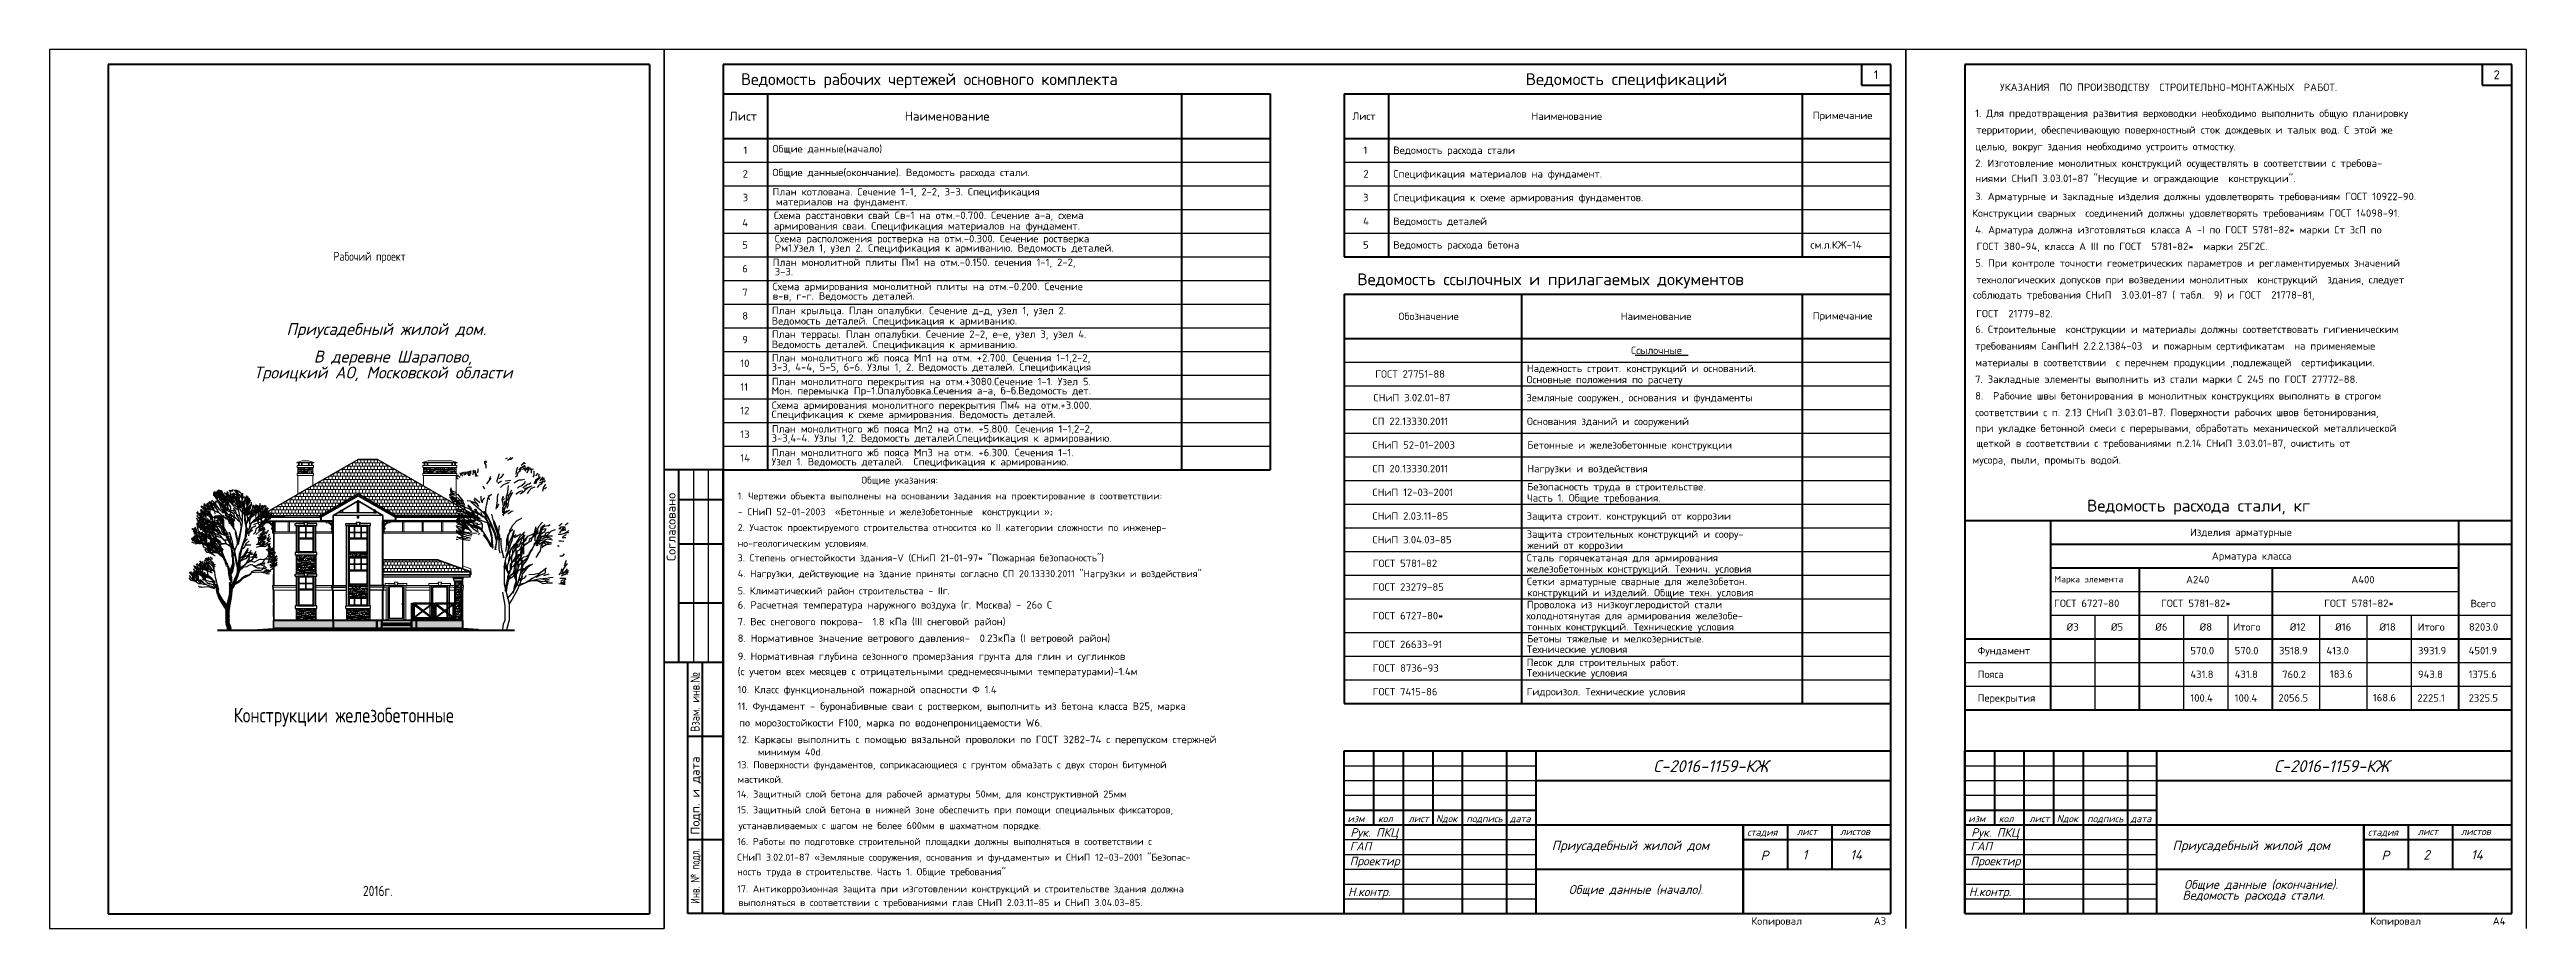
# Model space of a CAD drawing. Extents: x -12289450 to -10763036, y -7834513 to -6150123.
# Drawn here: x -11267034 to -11183244, y -7804813 to -7775113 of the extents above; entities that cross this region are included whole.
import ezdxf

# ---------------------------------------------------------------- set-up
doc = ezdxf.new("R2010")
doc.units = 0
doc.header["$LTSCALE"] = 25
doc.linetypes.add('HIDDEN2', pattern=[4.7625, 3.175, -1.5875])
for name, color, linetype in [('004-ВСПЛИНИИ', 15, 'Continuous'), ('005-РАЗМЕРЫ', 252, 'Continuous'), ('008-ШТРИХОВКА', 252, 'Continuous'), ('1TABL', 7, 'Continuous'), ('Annotation - Text', 7, 'Continuous'), ('zelen', 69, 'Continuous'), ('Крыши', 7, 'Continuous'), ('Новое', 51, 'Continuous')]:
    doc.layers.add(name, color=color, linetype=linetype)
for name, color, linetype, lineweight in [('RAZMER', 7, 'Continuous', 9), ('Двери ArchiCAD_Ном_пера__41', 7, 'Continuous', 9), ('Двери демонтаж', 15, 'Continuous', 9), ('Интерьер - Лестница_Ном_пера__21', 7, 'Continuous', 40), ('СТЕНЫ', 5, 'Continuous', 40)]:
    doc.layers.add(name, color=color, linetype=linetype, lineweight=lineweight)
doc.styles.add('gismo', font='isocpeui.ttf')
doc.styles.add('GOST 2.304', font='cs_gost2304.shx')
doc.styles.get("Standard").update_dxf_attribs({"font": 'arial.ttf'})

msp = doc.modelspace()

# ---------------------------------------------------------------- texts
at = {"lineweight": 25, "ltscale": 75, "style": 'GOST 2.304'}
msp.add_text('Конструкции железобетонные', height=500, dxfattribs=at).set_placement((-11260805.4, -7797855.1))
at = {"color": 7, "linetype": 'Continuous', "ltscale": 75, "attachment_point": 1}
for s, insert, char_height, width in [('{\\Fsimplex|c204;\\W0.9575;Ведомость рабочих чертежей основного комплекта }', (-11243639.6, -7775913.5), 399.815, 23862.735), ('\\Fsimplex.shx;\\W1.0000000000;\\T1.0000000000;\\o\\lВедомость спецификаций', (-11217097.3, -7775913.5), 399.815, 8529.383), ('\\Fsimplex.shx;\\W1.0000000000;\\T1.0000000000;\\o\\lЛист', (-11244038, -7777213.5), 299.861, 1556.422), ('\\Fsimplex.shx;\\W1.0000000000;\\T1.0000000000;\\o\\lНаименование', (-11238102.8, -7777213.5), 299.861, 3626.892), ('\\Fsimplex.shx;\\W1.0000000000;\\T1.0000000000;\\o\\lЛист', (-11222962.8, -7777238.2), 250.472, 1300.07), ('{\\Fsimplex|c204;Наименование}', (-11216905.6, -7777238.2), 250.472, 3029.521), ('{\\Fsimplex|c204;Примечание}', (-11207387.1, -7777213.5), 250, 3070.007), ('\\Fsimplex.shx;\\W1.0000000000;\\T1.0000000000;\\o\\l1', (-11243559.8, -7778388.2), 250.472, 369.745), ('\\Fsimplex.shx;\\W1.0000000000;\\T1.0000000000;\\o\\l Общие данные(начало)', (-11242744, -7778340.5), 250.472, 4949.808), ('{\\Fsimplex|c0;1}', (-11222588, -7778388.2), 250.472, 477.09), ('\\Fsimplex.shx;\\W1.0000000000;\\T1.0000000000;\\o\\l Ведомость расхода стали', (-11221744, -7778388.2), 250.472, 5808.57), ('\\Fsimplex.shx;\\W1.0000000000;\\T1.0000000000;\\o\\l2', (-11243588, -7779188.2), 250.472, 477.09), ('{\\Fsimplex|c204; Общие данные\\Fsimplex|c0;(\\Fsimplex|c204;окончание\\Fsimplex|c0;). \\Fsimplex|c204;Ведомость расхода стали\\Fsimplex|c0;. }', (-11242744, -7779140.8), 250, 14000), ('{\\Fsimplex|c204; \\C256;План котлована.\\Fsimplex|c0; \\Fsimplex|c204;Сечение 1-1\\Fsimplex|c0;, 2-2, 3-3.\\Fsimplex|c204; Спецификация \\P\\Fsimplex|c0; }', (-11242744, -7779793.8), 250.4722, 17000), ('{\\Fsimplex|c0;2}', (-11222588, -7779188.2), 250.472, 477.09), ('{\\Fsimplex|c204; Спецификация материалов на фундамент\\Fsimplex|c0;. }', (-11221744, -7779188.2), 250.472, 17437.637), ('\\Fsimplex.shx;\\W1.0000000000;\\T1.0000000000;\\o\\l3', (-11243588, -7779988.2), 250.472, 477.09), ('{\\Fsimplex|c204;Схема расстановки свай Св-1 на\\Fsimplex|c0; \\Fsimplex|c204;отм\\Fsimplex|c0;.-0.700. \\Fsimplex|c204;Сечение а\\Fsimplex|c0;-\\Fsimplex|c204;а\\Fsimplex|c0;, \\Fsimplex|c204;схема \\Fsimplex|c0; }', (-11242532.4, -7780588.8), 250.4722, 14000), ('{\\Fsimplex|c204;\\C256;материалов на фундамент.}', (-11242466.6, -7780128.7), 250.472, 14000), ('{\\Fsimplex|c0;3}', (-11222600.5, -7779988.2), 250.472, 489.017), ('{\\Fsimplex|c204; Спецификация к схеме армирования фундаментов.}', (-11221744, -7779988.2), 250.472, 14000), ('\\Fsimplex.shx;\\W1.0000000000;\\T1.0000000000;\\o\\l4', (-11243600.5, -7780838.2), 250.472, 489.017), ('{\\Fsimplex|c204;армирования сваи. Спецификация материалов на фундамент.}', (-11242532.4, -7780946.7), 250.472, 14000), ('{\\Fsimplex|c0;4}', (-11222600.5, -7780788.2), 250.472, 489.017), ('{\\Fsimplex|c204; Ведомость деталей}', (-11221744, -7780788.2), 250.472, 5808.57), ('{\\Fsimplex|c0;5}', (-11243600.5, -7781588.2), 250.472, 489.017), ('{\\Fsimplex|c0;6}', (-11243600.5, -7782388.2), 250.472, 489.017), ('{\\Fsimplex|c0;5}', (-11222600.5, -7781588.2), 250.472, 489.017), ('{\\Fsimplex|c204; Ведомость расхода бетона}', (-11221744, -7781588.2), 250.472, 5808.57), ('{\\Fsimplex|c204; \\Fsimplex|c0;c\\Fsimplex|c204;м.л.КЖ-14}', (-11207643.9, -7781588.2), 250.472, 5808.57), ('{\\Fsimplex|c0;7}', (-11243600.5, -7783188.2), 250.472, 489.017), ('\\Fsimplex.shx;\\W1.0000000000;\\T1.0000000000;\\o\\lВедомость ссылочных и прилагаемых документов', (-11222793.4, -7782676.6), 399.815, 16354.33), ('{\\Fsimplex|c0;8}', (-11243600.5, -7783988.2), 250.472, 489.017), ('\\Fsimplex.shx;\\W1.0000000000;\\T1.0000000000;\\o\\lОбозначение', (-11221402.5, -7784001.3), 250.472, 2671.704), ('\\Fsimplex.shx;\\W1.0000000000;\\T1.0000000000;\\o\\lНаименование', (-11213883.6, -7784001.3), 250.472, 2993.739), ('{\\Fsimplex|c204;Примечание}', (-11207387.1, -7783986.5), 250, 3070.007), ('{\\Fsimplex|c0;9}', (-11243600.5, -7784788.2), 250.472, 489.017), ('{\\Fsimplex|c0;10}', (-11243666.4, -7785588.2), 250.472, 489.017), ('{\\Fsimplex|c204;Надежность строит\\Fsimplex|c0;.\\Fsimplex|c204; конструкций и оснований\\Fsimplex|c0;.}', (-11217061, -7785763.4), 250.4722, 11104.268), ('\\Fsimplex.shx;\\W1.0000000000;\\T1.0000000000;\\o\\lСсылочные', (-11213535.6, -7785151.3), 250.472, 2313.886), ('{\\Fsimplex|c0;11}', (-11243666.4, -7786388.2), 250.472, 489.017), ('\\Fsimplex.shx;\\W1.0000000000;\\T1.0000000000;\\o\\lГОСТ 27751-88', (-11222188.1, -7785951.3), 250.472, 3208.43), ('\\Fsimplex.shx;\\W1.0000000000;\\T1.0000000000;\\o\\lОсновные положения по расчету', (-11217070.6, -7786139.1), 250.472, 6858.168), ('{\\Fsimplex|c0;12}', (-11243666.4, -7787188.2), 250.472, 489.017), ('\\Fsimplex.shx;\\W1.0000000000;\\T1.0000000000;\\o\\lСНиП 3.02.01-87', (-11222247.1, -7786751.3), 250.472, 3590.102), ('{\\Fsimplex|c204;Земляные сооружен\\Fsimplex|c0;., \\Fsimplex|c204;основания и фундаменты}', (-11217073.7, -7786751.5), 250, 9904.762), ('{\\Fsimplex|c0;13}', (-11243666.4, -7787988.2), 250.472, 489.017), ('\\Fsimplex.shx;\\W1.0000000000;\\T1.0000000000;\\o\\lСП 22.13330.2011', (-11222281.3, -7787551.3), 250.472, 3590.102), ('\\Fsimplex.shx;\\W1.0000000000;\\T1.0000000000;\\o\\lОснования зданий и сооружений', (-11217055.1, -7787551.3), 250.472, 6715.041), ('{\\Fsimplex|c0;14}', (-11243666.4, -7788788.2), 250.472, 489.017), ('\\Fsimplex.shx;\\W1.0000000000;\\T1.0000000000;\\o\\lСНиП 52-01-2003', (-11222281.3, -7788351.3), 250.472, 3900.21), ('\\Fsimplex.shx;\\W1.0000000000;\\T1.0000000000;\\o\\lБетонные и железобетонные конструкции', (-11217044.9, -7788351.3), 250.472, 8778.455), ('\\Fsimplex.shx;\\W1.0000000000;\\T1.0000000000;\\o\\lСП 20.13330.2011', (-11222281.3, -7789151.3), 250.472, 3590.102), ('\\Fsimplex.shx;\\W1.0000000000;\\T1.0000000000;\\o\\lСНиП 12-03-2001', (-11222281.3, -7789951.3), 250.472, 3792.865), ('{\\Fsimplex|c204;Безопасность труда в строительстве\\Fsimplex|c0;. }', (-11217051.7, -7789764), 250, 11821.429), ('\\Fsimplex.shx;\\W1.0000000000;\\T1.0000000000;\\o\\lНагрузки и воздействия', (-11217044.9, -7789151.3), 250.472, 5092.935), ('\\Fsimplex.shx;\\W1.0000000000;\\T1.0000000000;\\o\\lСНиП 2.03.11-85', (-11222281.3, -7790751.3), 250.472, 3542.393), ('{\\Fsimplex|c204;Защита строит\\Fsimplex|c0;.\\Fsimplex|c204; конструкций от коррозии}', (-11217065.9, -7790751.5), 250, 10297.619), ('{\\Fsimplex|c204;Часть \\Fsimplex|c0;1. \\Fsimplex|c204;Общие\\Fsimplex|c0; \\Fsimplex|c204;требования\\Fsimplex|c0;.}', (-11217051.7, -7790139), 250, 9307.648), ('\\Fsimplex.shx;\\W1.0000000000;\\T1.0000000000;\\o\\lВедомость расхода стали, кг', (-11198106.7, -7790325.6), 400, 10095.238), ('\\Fsimplex.shx;\\W1.0000000000;\\T1.0000000000;\\o\\lСНиП 3.04.03-85', (-11222281.3, -7791551.3), 250.472, 3637.811), ('{\\Fsimplex|c204;Защита строительных конструкций и соору\\Fsimplex|c0;-}', (-11217065.9, -7791364), 250, 11238.095), ('\\Fsimplex.shx;\\W1.0000000000;\\T1.0000000000;\\o\\lИзделия арматурные', (-11194624.4, -7791300.6), 250, 4357.143), ('\\Fsimplex.shx;\\W1.0000000000;\\T1.0000000000;\\o\\lГОСТ 5781-82', (-11222271.2, -7792351.3), 250.472, 2969.885), ('\\Fsimplex.shx;\\W1.0000000000;\\T1.0000000000;\\o\\lСталь горячекатаная для армирования', (-11217061.2, -7792164), 250, 8238.095), ('{\\Fsimplex|c204;жений от\\Fsimplex|c0; \\Fsimplex|c204;коррозии}', (-11217040.4, -7791739), 250, 5728.571), ('\\Fsimplex.shx;\\W1.0000000000;\\T1.0000000000;\\o\\lАрматура класса', (-11193887.1, -7792100.6), 250, 3666.667), ('\\Fsimplex.shx;\\W1.0000000000;\\T1.0000000000;\\o\\lГОСТ 23279-85', (-11222271.2, -7793151.3), 250.472, 3256.139), ('{\\Fsimplex|c204;железобетонных конструкций\\Fsimplex|c0;. \\Fsimplex|c204;Технич\\Fsimplex|c0;.\\Fsimplex|c204; условия}', (-11217063.9, -7792539), 250, 10428.571), ('{\\Fsimplex|c204;Сетки арматурные сварные для железобетон\\Fsimplex|c0;.}', (-11217057.1, -7792963.4), 250.472, 10126.234), ('\\Fsimplex.shx;\\W1.0000000000;\\T1.0000000000;\\o\\lМарка элемента', (-11199212.4, -7792900.6), 220, 3535.714), ('{\\Fsimplex|c204;A240}', (-11194758, -7792900.6), 250, 1059.524), ('{\\Fsimplex|c204;A400}', (-11189168.6, -7792900.6), 250, 1071.429), ('\\Fsimplex.shx;\\W1.0000000000;\\T1.0000000000;\\o\\lГОСТ 6727-80*', (-11222271.2, -7794119.7), 250.472, 3208.43), ('{\\Fsimplex|c204;холоднотянутая для армирования железобе\\Fsimplex|c0;-}', (-11217075.6, -7794119.7), 250.472, 10484.051), ('\\Fsimplex.shx;\\W1.0000000000;\\T1.0000000000;\\o\\lПроволока из низкоуглеродистой стали', (-11217057.4, -7793744), 250.472, 8301.365), ('{\\Fsimplex|c204;конструкций и изделий\\Fsimplex|c0;. \\Fsimplex|c204;Общие техн\\Fsimplex|c0;.\\Fsimplex|c204; условия}', (-11217047, -7793339.1), 250.4722, 10841.869), ('\\Fsimplex.shx;\\W1.0000000000;\\T1.0000000000;\\o\\lГОСТ 6727-80', (-11199222.6, -7793700.6), 250, 3047.619), ('\\Fsimplex.shx;\\W1.0000000000;\\T1.0000000000;\\o\\lГОСТ 5781-82*', (-11195604.4, -7793700.6), 250, 3190.476), ('\\Fsimplex.shx;\\W1.0000000000;\\T1.0000000000;\\o\\lГОСТ 5781-82*', (-11190086.4, -7793700.6), 250, 3190.476), ('{\\Fsimplex|c204;Всего}', (-11185135.7, -7793708.3), 250, 3190.476), ('{\\Fsimplex|c204;тонных конструкций\\Fsimplex|c0;. \\Fsimplex|c204;Технические условия}', (-11217055.3, -7794495.4), 250.472, 9311.3), ('{\\Fsimplex|c204;Бетоны тяжелые и мелкозернистые\\Fsimplex|c0;. }', (-11217054.9, -7794900.3), 250.472, 10162.015), ('\\Fsimplex.shx;\\W1.0000000000;\\T1.0000000000;\\o\\l%%C3', (-11198800.3, -7794500.6), 250, 702.381), ('\\Fsimplex.shx;\\W1.0000000000;\\T1.0000000000;\\o\\l%%C5', (-11197300.3, -7794500.6), 250, 702.381), ('\\Fsimplex.shx;\\W1.0000000000;\\T1.0000000000;\\o\\l%%C6', (-11195800.3, -7794500.6), 250, 690.476), ('\\Fsimplex.shx;\\W1.0000000000;\\T1.0000000000;\\o\\l%%C8', (-11194300.3, -7794500.6), 250, 702.381), ('\\Fsimplex.shx;\\W1.0000000000;\\T1.0000000000;\\o\\lИтого', (-11193156.1, -7794500.6), 250, 1511.905), ('{\\Fsimplex|c204;%%C1\\Fsimplex|c0;2}', (-11191250.3, -7794500.6), 250, 702.381), ('{\\Fsimplex|c0;%%C16}', (-11189715.9, -7794500.6), 250, 892.857), ('{\\Fsimplex|c0;%%C18}', (-11188219.2, -7794500.6), 250, 892.857), ('\\Fsimplex.shx;\\W1.0000000000;\\T1.0000000000;\\o\\lИтого', (-11186924.1, -7794500.6), 250, 1511.905), ('\\Fsimplex.shx;\\W1.0000000000;\\T1.0000000000;\\o\\lГОСТ 26633-91', (-11222271.2, -7795088.2), 250.472, 3148.794), ('{\\Fsimplex|c204;Технические условия}', (-11217060.6, -7795252.8), 250.472, 6869.436), ('{\\Fsimplex|c204;Песок для строительных работ\\Fsimplex|c0;. }', (-11217065, -7795698.8), 250, 10841.869), ('\\Fsimplex.shx;\\W1.0000000000;\\T1.0000000000;\\o\\lФундамент', (-11201808.9, -7795300.6), 250, 2464.286), ('{\\Fsimplex|c0;570.0}', (-11194614.2, -7795300.6), 250, 1309.524), ('{\\Fsimplex|c0;3518.9}', (-11191614.2, -7795300.6), 250, 1309.524), ('{\\Fsimplex|c0;413.0}', (-11190014.2, -7795300.6), 250, 1309.524), ('{\\Fsimplex|c0;4501.9}', (-11185201.2, -7795300.6), 250, 1309.524), ('\\Fsimplex.shx;\\W1.0000000000;\\T1.0000000000;\\o\\lГОСТ 8736-93', (-11222271.2, -7795888.2), 250.472, 3017.594), ('{\\Fsimplex|c204;Технические условия}', (-11217060.6, -7796052.8), 250.472, 6869.436), ('{\\Fsimplex|c204;Пояса }', (-11201808.9, -7796100.6), 250, 2464.286), ('{\\Fsimplex|c0;431.8}', (-11194614.2, -7796100.6), 250, 1309.524), ('{\\Fsimplex|c0;760.2}', (-11191507.6, -7796105), 250, 1309.524), ('{\\Fsimplex|c0;183.6}', (-11189895.7, -7796090.4), 250, 1309.524), ('{\\Fsimplex|c0;1375.6}', (-11185201.2, -7796100.6), 250, 1309.524), ('\\Fsimplex.shx;\\W1.0000000000;\\T1.0000000000;\\o\\lГОСТ 7415-86', (-11222271.2, -7796688.2), 250.472, 2957.958), ('{\\Fsimplex|c204;Гидроизол\\Fsimplex|c0;. \\Fsimplex|c204;Технические условия}', (-11217065, -7796688.2), 250, 6524.205), ('{\\Fsimplex|c204;Перекрытия}', (-11201808.9, -7796900.6), 250, 2464.286), ('{\\Fsimplex|c0;100.4}', (-11194614.2, -7796900.6), 250, 1309.524), ('{\\Fsimplex|c0;2056.5}', (-11191633.2, -7796900.6), 250, 1309.524), ('{\\Fsimplex|c0;168.6}', (-11188439.6, -7796890.4), 250, 1309.524), ('{\\Fsimplex|c0;2325.5}', (-11185201.2, -7796900.6), 250, 1309.524)]:
    msp.add_mtext(s, dxfattribs=dict(at, insert=insert, char_height=char_height, width=width))
at = {"char_height": 300, "attachment_point": 1}
for s, insert, width in [('\\Fsimplex.shx;\\W1.0000000000;\\T1.0000000000;\\o\\l1', (-11205322.8, -7775813.4), 442.857), ('\\Fsimplex.shx;\\W1.0000000000;\\T1.0000000000;\\o\\l2', (-11184356.5, -7775813.3), 571.429)]:
    msp.add_mtext(s, dxfattribs=dict(at, insert=insert, width=width))
at = {"linetype": 'Continuous', "lineweight": 25, "ltscale": 75, "attachment_point": 1}
for s, insert, char_height, width in [('\\Fsimplex.shx;\\W1.0000000000;\\T1.0000000000;\\o\\l                            УКАЗАНИЯ  ПО ПРОИЗВОДСТВУ  СТРОИТЕЛЬНО-МОНТАЖНЫХ  РАБОТ.', (-11205692.7, -7776261), 250, 19833.333), ('{\\Fsimplex|c0;1. \\Fsimplex|c204;Для предотвращения развития верховодки необходимо выполнить общую планировку }', (-11201893.1, -7777140), 250, 20904.762), ('{\\Fsimplex|c204;территории\\Fsimplex|c0;, \\Fsimplex|c204;обеспечивающую поверхностный сток дождевых и талых вод\\Fsimplex|c0;. \\Fsimplex|c204;С этой же }', (-11201857.4, -7777702.5), 250, 22095.238), ('{\\Fsimplex|c0;2. \\Fsimplex|c204;Изготовление монолитных конструкций осуществлять в соответствии с требова\\Fsimplex|c0;-}', (-11201893.1, -7778827.5), 250, 22630.952), ('{\\Fsimplex|c204;целью\\Fsimplex|c0;, \\Fsimplex|c204;вокруг здания необходимо\\Fsimplex|c0; \\Fsimplex|c204;устроить отмостку\\Fsimplex|c0;.}', (-11201893.1, -7778265), 250, 18149.113), ('{\\Fsimplex|c204;ниями СНиП \\Fsimplex|c0;3.03.01-87 "\\Fsimplex|c204;Несущие и ограждающие  конструкции\\Fsimplex|c0;".}', (-11201893.1, -7779342.3), 250, 18149.113), ('{\\Fsimplex|c0; \\Fsimplex|c204;Конструкции\\Fsimplex|c0; \\Fsimplex|c204;сварных  соединений должны удовлетворять требованиям ГОСТ \\Fsimplex|c0;14098-91.}', (-11202164.2, -7780515), 250, 18113.399), ('{\\Fsimplex|c0;3. \\Fsimplex|c204;Арматурные и закладные изделия должны удовлетворять требованиям ГОСТ\\Fsimplex|c0; 10922-90. }', (-11201893.1, -7779952.5), 250, 21607.143), ('{\\Fsimplex|c0;4. \\Fsimplex|c204;Арматура должна изготовляться класса А \\Fsimplex|c0;-I \\Fsimplex|c204;по ГОСТ \\Fsimplex|c0;5781-82* \\Fsimplex|c204;марки Ст \\Fsimplex|c0;3\\Fsimplex|c204;сП по }', (-11201893.1, -7781077.5), 250, 23119.048), ('{\\Fsimplex|c0;5. \\Fsimplex|c204;При контроле точности геометрических параметров и регламентируемых значений }', (-11201893.1, -7782202.5), 250, 21785.714), ('{\\Fsimplex|c204;ГОСТ \\Fsimplex|c0;380-94, \\Fsimplex|c204;класса А \\Fsimplex|c0;III \\Fsimplex|c204;по ГОСТ  \\Fsimplex|c0;5781-82*  \\Fsimplex|c204;марки \\Fsimplex|c0;25\\Fsimplex|c204;Г\\Fsimplex|c0;2\\Fsimplex|c204;С\\Fsimplex|c0;.}', (-11201845.5, -7781640), 250, 18101.494), ('{\\Fsimplex|c204;технологических\\Fsimplex|c0;\\W0.99582; \\Fsimplex|c204;допусков при возведении монолитных  конструкций  здания\\Fsimplex|c0;, \\Fsimplex|c204;следует }', (-11201857.6, -7782765), 250, 23212.157), ('{\\Fsimplex|c204;\\W0.99582; соблюдать требования СНиП  \\Fsimplex|c0;3.03.01-87\\W1; ( \\Fsimplex|c204;табл\\Fsimplex|c0;.  9) \\Fsimplex|c204;и ГОСТ  \\Fsimplex|c0;21778-81,  }', (-11202130.4, -7783279.8), 250, 22263.532), ('{\\Fsimplex|c204;ГОСТ  \\Fsimplex|c0;21779-82.}', (-11201859, -7783910.3), 250, 22263.532), ('{\\Fsimplex|c0;6. \\Fsimplex|c204;Строительные  конструкции и материалы должны соответствовать гигиеническим }', (-11201893.1, -7784440.8), 250, 22940.476), ('{\\Fsimplex|c204;требованиям СанПиН\\Fsimplex|c0;\\W0.99239; 2.2.2.1384-03  \\Fsimplex|c204;и пожарным сертификатам  на применяемые }', (-11201893.1, -7785003.3), 250, 23415.682), ('{\\Fsimplex|c204;\\W0.99239;материалы в соответствии  с перечнем продукции\\Fsimplex|c0;\\W1; ,\\Fsimplex|c204;подлежащей  сертификации\\Fsimplex|c0;.}', (-11201893.1, -7785565.8), 250, 18149.113), ('\\Fsimplex.shx;\\W1.0000000000;\\T1.0000000000;\\o\\l7. Закладные элементы выполнить из стали марки С 245 по ГОСТ 27772-88.', (-11201893.1, -7786128.3), 250, 16226.19), ('{\\Fsimplex|c204;\\W0.99686;соответствии с п\\Fsimplex|c0;. 2.13 \\Fsimplex|c204;СНиП\\Fsimplex|c0;\\W1; 3.03.01-87. \\Fsimplex|c204;Поверхности рабочих швов бетонирования\\Fsimplex|c0;, }', (-11201893.1, -7787253.3), 250, 20666.667), ('{\\Fsimplex|c0;\\W0.99686;8.  \\Fsimplex|c204;Рабочие швы бетонирования в монолитных конструкциях выполнять в строгом }', (-11201893.1, -7786690.8), 250, 23580.422), ('{\\Fsimplex|c204;при укладке бетонной смеси с перерывами\\Fsimplex|c0;, \\Fsimplex|c204;обработать механической металлической \\Fsimplex|c0; }', (-11201893.1, -7787784.8), 250, 20666.667), ('{\\Fsimplex|c204; мусора\\Fsimplex|c0;, \\Fsimplex|c204;пыли\\Fsimplex|c0;, \\Fsimplex|c204;промыть водой\\Fsimplex|c0;.}', (-11202151.1, -7788856.3), 250, 9297.619), ('{\\Fsimplex|c204;щеткой в соответствии с требованиями п\\Fsimplex|c0;.2.14 \\Fsimplex|c204;СНиП \\Fsimplex|c0;3.03.01-87, \\Fsimplex|c204;очистить от}', (-11201857.4, -7788293.8), 250, 22607.143), ('\\Fsimplex.shx;\\W1.0000000000;\\T1.0000000000;\\o\\l                       Общие указания:', (-11243193.6, -7789545.2), 237.5, 8188.095), ('{\\Fsimplex|c0;1. \\Fsimplex|c204;Чертежи объекта выполнены на основании задания на проектирование в соответствии\\Fsimplex|c0;:}', (-11243755.6, -7790079.6), 237.5, 18197.024), ('\\Fsimplex.shx;\\W1.0000000000;\\T1.0000000000;\\o\\l- СНиП 52-01-2003  «Бетонные и железобетонные  конструкции »;', (-11243755.6, -7790614), 237.5, 13673.214), ('{\\Fsimplex|c0;2. \\Fsimplex|c204;Участок проектируемого строительства относится ко \\Fsimplex|c0;II \\Fsimplex|c204;категории сложности по инженер\\Fsimplex|c0;-}', (-11243755.6, -7791148.3), 237.5, 22291.071), ('\\Fsimplex.shx;\\W1.0000000000;\\T1.0000000000;\\o\\l3. Степень огнестойкости здания-V (СНиП 21-01-97* "Пожарная безопасность")', (-11243755.6, -7792171.9), 237.5, 16206.548), ('{\\Fsimplex|c204;но\\Fsimplex|c0;-\\Fsimplex|c204;геологическим\\Fsimplex|c0; \\Fsimplex|c204;условиям\\Fsimplex|c0;.}', (-11243755.6, -7791682.7), 237.5, 6076.933), ('\\Fsimplex.shx;\\W1.0000000000;\\T1.0000000000;\\o\\l4. Нагрузки, действующие на здание приняты согласно СП 20.13330.2011 "Нагрузки и воздействия"', (-11243755.6, -7792706.2), 237.5, 19576.786), ('\\Fsimplex.shx;\\W1.0000000000;\\T1.0000000000;\\o\\l5. Климатический район строительства - IIг.', (-11243755.6, -7793285.8), 237.5, 9341.667), ('{\\Fsimplex|c0;6. \\Fsimplex|c204;Расчетная температура наружного воздуха \\Fsimplex|c0;(\\Fsimplex|c204;г\\Fsimplex|c0;. \\Fsimplex|c204;Москва\\Fsimplex|c0;) - 26\\Fsimplex|c204;о С}', (-11243755.6, -7793755.9), 250, 15848.834), ('\\Fsimplex.shx;\\W1.0000000000;\\T1.0000000000;\\o\\l7. Вес снегового покрова-  1.8 кПа (III снеговой район) ', (-11243755.6, -7794318.4), 250, 11833.333), ('\\Fsimplex.shx;\\W1.0000000000;\\T1.0000000000;\\o\\l8. Нормативное значение ветрового давления-  0.23кПа (I ветровой район)', (-11243755.6, -7794880.9), 250, 16142.857), ('\\Fsimplex.shx;\\W1.0000000000;\\T1.0000000000;\\o\\l9. Нормативная глубина сезонного промерзания грунта для глин и суглинков', (-11243755.6, -7795491.1), 250, 16178.571), ('\\Fsimplex.shx;\\W1.0000000000;\\T1.0000000000;\\o\\l10. Класс функциональной пожарной опасности Ф 1.4', (-11243755.6, -7796616.1), 250, 11119.048), ('{\\Fsimplex|c0;(\\Fsimplex|c204;с учетом всех месяцев с отрицательными среднемесячными температурами\\Fsimplex|c0;)-1.4\\Fsimplex|c204;м}', (-11243755.6, -7796005.9), 250, 17666.667), ('{\\Fsimplex|c0;11. \\Fsimplex|c204;Фундамент - буронабивные сваи с ростверком, выполнить из бетона класса В\\Fsimplex|c0;2\\Fsimplex|c204;5\\Fsimplex|c0;, \\Fsimplex|c204;марка }', (-11243755.6, -7797178.6), 250, 19738.095), ('{\\Fsimplex|c0;12. \\Fsimplex|c204;Каркасы выполнить с помощью вязальной проволоки по ГОСТ \\Fsimplex|c0;3282-74 \\Fsimplex|c204;с перепуском стержней}', (-11243755.6, -7798303.6), 250, 23321.429), ('{\\Fsimplex|c204;по морозостойкости \\Fsimplex|c0;F100, \\Fsimplex|c204;марка по\\Fsimplex|c0; \\Fsimplex|c204;водонепроницаемости \\Fsimplex|c0;W6.}', (-11243708, -7797741.1), 250, 12839.696), ('{\\Fsimplex|c0;13. \\Fsimplex|c204;Поверхности фундаментов\\Fsimplex|c0;, \\Fsimplex|c204;соприкасающиеся с грунтом обмазать с двух сторон битумной }', (-11243755.6, -7799164), 237.5, 20854.762), ('{\\Fsimplex|c204; минимум \\Fsimplex|c0;40d.}', (-11243227.8, -7798731.5), 237.5, 22155.357), ('{\\Fsimplex|c204;мастикой\\Fsimplex|c0;.}', (-11243755.6, -7799657.8), 237.5, 20854.762), ('\\Fsimplex.shx;\\W1.0000000000;\\T1.0000000000;\\o\\l14. Защитный слой бетона для рабочей арматуры 50мм, для конструктивной 25мм', (-11243771.5, -7800153.3), 237.5, 16704.167), ('{\\Fsimplex|c0;\\W0.99916;15. \\Fsimplex|c204;Защитный слой бетона в нижней зоне обеспечить при помощи специальных фиксаторов\\Fsimplex|c0;, }', (-11243771.5, -7800687.6), 237.5, 22306.292), ('{\\Fsimplex|c204;\\W0.99916;устанавливаемых с\\Fsimplex|c0;\\W1; \\Fsimplex|c204;шагом не более \\Fsimplex|c0;600\\Fsimplex|c204;мм в шахматном порядке\\Fsimplex|c0;.}', (-11243726.3, -7801222), 237.5, 17198.759), ('{\\Fsimplex|c0;\\W0.98777;16. \\Fsimplex|c204;Работы по подготовке строительной площадки должны выполняться в соответствии с }', (-11243771.5, -7801756.4), 237.5, 22699.803), ('{\\Fsimplex|c204;\\W0.98777;СНиП \\Fsimplex|c0;3.\\W1;02.01-87 «\\Fsimplex|c204;Земляные сооружения\\Fsimplex|c0;, \\Fsimplex|c204;основания и фундаменты\\Fsimplex|c0;» \\Fsimplex|c204;и СНиП \\Fsimplex|c0;12-03-2001 "\\Fsimplex|c204;Безопас-}', (-11243771.5, -7802290.8), 237.5, 22699.803), ('{\\Fsimplex|c0;17. \\Fsimplex|c204;Антикоррозионная защита при изготовлении конструкций и строительстве здания должна }', (-11243771.5, -7803359.5), 237.5, 21929.167), ('{\\Fsimplex|c204;ность труда в\\Fsimplex|c0; \\Fsimplex|c204;строительстве\\Fsimplex|c0;. \\Fsimplex|c204;Часть \\Fsimplex|c0;1. \\Fsimplex|c204;Общие требования\\Fsimplex|c0;"}', (-11243771.5, -7802779.9), 237.5, 20594.643), ('{\\Fsimplex|c204;выполняться в\\Fsimplex|c0; \\Fsimplex|c204;соответствии с требованиями глав СНиП \\Fsimplex|c0;2.03.11-85 \\Fsimplex|c204;и СНиП \\Fsimplex|c0;3.04.03-85.}', (-11243737.6, -7803821.9), 237.5, 18746.459), ('\\Fsimplex.shx;\\W1.0000000000;\\T1.0000000000;\\o\\lКопировал', (-11209467, -7804438.4), 250, 2297.619), ('\\Fsimplex.shx;\\W1.0000000000;\\T1.0000000000;\\o\\lA3', (-11205322.8, -7804438.4), 250, 738.095), ('\\Fsimplex.shx;\\W1.0000000000;\\T1.0000000000;\\o\\lКопировал', (-11188528.6, -7804438.3), 250, 2297.619), ('\\Fsimplex.shx;\\W1.0000000000;\\T1.0000000000;\\o\\lA4', (-11184384.4, -7804438.3), 250, 750)]:
    msp.add_mtext(s, dxfattribs=dict(at, insert=insert, char_height=char_height, width=width))
at = {"linetype": 'Continuous', "lineweight": 25, "width": 25256.739, "attachment_point": 1}
for s, insert, char_height in [('{\\Fsimplex|c204;Схема расположения ростверка на\\Fsimplex|c0; \\Fsimplex|c204;отм\\Fsimplex|c0;.-0.300. \\Fsimplex|c204;Сечение ростверка  }', (-11242500.8, -7781376.9), 250.4722), ('{\\Fsimplex|c204;План монолитной плиты Пм1\\Fsimplex|c0; \\Fsimplex|c204;на отм.-0.150. сечения 1-1, 2-2, }', (-11242573.8, -7782176.9), 250.4722), ('{\\Fsimplex|c204;Рм\\Fsimplex|c0;1.\\Fsimplex|c204;Узел \\Fsimplex|c0;1, \\Fsimplex|c204;узел \\Fsimplex|c0;2. C\\Fsimplex|c204;пецификация к армиванию\\Fsimplex|c0;. \\Fsimplex|c204;Ведомость деталей\\Fsimplex|c0;. \\Fsimplex|c204; }', (-11242500.8, -7781691.8), 250.4722), ('{\\Fsimplex|c204;Схема армирования монолитной\\Fsimplex|c0; \\Fsimplex|c204;плиты на отм\\Fsimplex|c0;.-0.200. \\Fsimplex|c204;Сечение }', (-11242573.8, -7782994), 250.4722), ('{\\Fsimplex|c204;3-3.  }', (-11242500.8, -7782491.8), 250.472), ('{\\Fsimplex|c204;План крыльца. План опалубки.\\Fsimplex|c0; \\Fsimplex|c204;Сечение д\\Fsimplex|c0;-\\Fsimplex|c204;д\\Fsimplex|c0;, \\Fsimplex|c204;узел \\Fsimplex|c0;1, \\Fsimplex|c204;узел \\Fsimplex|c0;2. }', (-11242601.9, -7783805.9), 250.4722), ('{\\Fsimplex|c204;в\\Fsimplex|c0;-\\Fsimplex|c204;в\\Fsimplex|c0;, \\Fsimplex|c204;г\\Fsimplex|c0;-\\Fsimplex|c204;г\\Fsimplex|c0;. \\Fsimplex|c204;Ведомость деталей\\Fsimplex|c0;.  }', (-11242569.8, -7783317.8), 250.4722), ('{\\Fsimplex|c204;Ведомость\\Fsimplex|c0; \\Fsimplex|c204;деталей\\Fsimplex|c0;. \\Fsimplex|c204;Спецификация\\Fsimplex|c0; \\Fsimplex|c204;к армиванию.\\Fsimplex|c0; }', (-11242604.5, -7784158.1), 250.4722), ('{\\Fsimplex|c204;План террасы. План опалубки.\\Fsimplex|c0; \\Fsimplex|c204;Сечение \\Fsimplex|c0;2-2, \\Fsimplex|c204;е\\Fsimplex|c0;-\\Fsimplex|c204;е\\Fsimplex|c0;, \\Fsimplex|c204;узел \\Fsimplex|c0;3, \\Fsimplex|c204;узел \\Fsimplex|c0;4.  }', (-11242601.9, -7784605.9), 250.4722), ('{\\Fsimplex|c0;3-3, 4-4, 5-5, 6-6. \\Fsimplex|c204;Узлы \\Fsimplex|c0;1, 2. \\Fsimplex|c204;Ведомость\\Fsimplex|c0; \\Fsimplex|c204;деталей\\Fsimplex|c0;. \\Fsimplex|c204;Спецификация }', (-11242608.8, -7785718), 250.4722), ('{\\Fsimplex|c204;Ведомость деталей\\Fsimplex|c0;. \\Fsimplex|c204;Спецификация\\Fsimplex|c0; \\Fsimplex|c204;к армиванию.\\Fsimplex|c0; }', (-11242601.9, -7784949.3), 250.4722), ('{\\Fsimplex|c204;План монолитного жб пояса Мп1\\Fsimplex|c0; \\Fsimplex|c204;на отм\\Fsimplex|c0;. +2.700. \\Fsimplex|c204;Сечения \\Fsimplex|c0;1-1,2-2,    }', (-11242601.9, -7785405.9), 250.4722), ('{\\Fsimplex|c204;Мон\\Fsimplex|c0;.\\Fsimplex|c204; перемычка Пр\\Fsimplex|c0;-1.\\Fsimplex|c204;Опалубовка\\Fsimplex|c0;.\\Fsimplex|c204;Сечения а\\Fsimplex|c0;-\\Fsimplex|c204;а\\Fsimplex|c0;, \\Fsimplex|c204;б\\Fsimplex|c0;-\\Fsimplex|c204;б\\Fsimplex|c0;.\\Fsimplex|c204;Ведомость дет\\Fsimplex|c0;. }', (-11242608.8, -7786518), 250.4722), ('{\\Fsimplex|c204;План монолитного перекрытия на отм.+3080.Сечение 1-1. Узел 5. }', (-11242601.9, -7786205.9), 250.472), ('{\\Fsimplex|c204;Спецификация к схеме\\Fsimplex|c0; \\Fsimplex|c204;армирования\\Fsimplex|c0;. \\Fsimplex|c204;Ведомость деталей\\Fsimplex|c0;.}', (-11242608.8, -7787318), 250.4722), ('{\\Fsimplex|c204;Схема армирования монолитного перекрытия\\Fsimplex|c0; \\Fsimplex|c204;Пм\\Fsimplex|c0;4 \\Fsimplex|c204;на отм\\Fsimplex|c0;.+3.000. \\Fsimplex|c204; }', (-11242601.9, -7787005.9), 250.4722), ('{\\Fsimplex|c0;3-3,4-4. \\Fsimplex|c204;Узлы \\Fsimplex|c0;1,2. \\Fsimplex|c204;Ведомость деталей\\Fsimplex|c0;.\\Fsimplex|c204;Спецификация к армированию\\Fsimplex|c0;.      \\Fsimplex|c204;  }', (-11242608.8, -7788118), 250.4722), ('{\\Fsimplex|c204;План монолитного жб пояса Мп2\\Fsimplex|c0; \\Fsimplex|c204;на отм\\Fsimplex|c0;. +5.800. \\Fsimplex|c204;Сечения \\Fsimplex|c0;1-1,2-2,}', (-11242601.9, -7787805.9), 250.4722), ('{\\Fsimplex|c204;Узел 1. Ведомость деталей.\\Fsimplex|c0; \\Fsimplex|c204; Спецификация к армированию\\Fsimplex|c0;. \\Fsimplex|c204;  }', (-11242608.8, -7788918), 250.4722), ('{\\Fsimplex|c204;План монолитного жб пояса Мп3\\Fsimplex|c0; \\Fsimplex|c204;на отм\\Fsimplex|c0;. +6.300. \\Fsimplex|c204;Сечения \\Fsimplex|c0;1-1. }', (-11242601.9, -7788605.9), 250.4722)]:
    msp.add_mtext(s, dxfattribs=dict(at, insert=insert, char_height=char_height))
at = {"linetype": 'Continuous', "lineweight": 25, "ltscale": 10, "insert": (-11257426.1, -7781950.6), "char_height": 300, "width": 6889.569, "attachment_point": 1, "style": 'GOST 2.304'}
msp.add_mtext('Рабочий проект', dxfattribs=at)
at = {"linetype": 'Continuous', "lineweight": 25, "char_height": 300, "attachment_point": 1, "rotation": 90}
for s, insert, width in [('\\Fsimplex.shx;\\W1.0000000000;\\T1.0000000000;\\o\\lСогласовано', (-11246155.9, -7792399.1), 3257.143), ('{\\Fsimplex|c204;\\W0.8;Взам\\Fsimplex|c0;. \\Fsimplex|c204;инв\\Fsimplex|c0;.\\fArial|b0|i0|c204|p34;№}', (-11245344, -7798169.3), 2571.429), ('\\Fsimplex.shx;\\W1.0000000000;\\T1.0000000000;\\o\\lПодп. и дата', (-11245344, -7801645.9), 3614.286), ('\\Fsimplex.shx;\\W0.7000000000;\\T1.0000000000;\\o\\lИнв. № подл.', (-11245344, -7803981), 2250)]:
    msp.add_mtext(s, dxfattribs=dict(at, insert=insert, width=width))
at = {"color": 7, "linetype": 'Continuous', "lineweight": 30, "ltscale": 75, "char_height": 250, "width": 1309.524, "attachment_point": 1}
for s, insert in [('{\\Fsimplex|c0;8203.0}', (-11185191.8, -7794500.6)), ('{\\Fsimplex|c0;570.0}', (-11193114.2, -7795300.6)), ('{\\Fsimplex|c0;3931.9}', (-11186914.2, -7795300.6)), ('{\\Fsimplex|c0;431.8}', (-11193114.2, -7796100.6)), ('{\\Fsimplex|c0;943.8}', (-11186914.2, -7796100.6)), ('{\\Fsimplex|c0;100.4}', (-11193114.2, -7796900.6)), ('{\\Fsimplex|c0;2225.1}', (-11186933.2, -7796900.6))]:
    msp.add_mtext(s, dxfattribs=dict(at, insert=insert))
at = {"layer": '1TABL', "linetype": 'Continuous', "lineweight": 25, "ltscale": 10, "insert": (-11256431.5, -7803371.8), "char_height": 350, "width": 4496.8, "attachment_point": 1, "style": 'GOST 2.304'}
msp.add_mtext('2016г.', dxfattribs=at)
at = {"layer": 'Annotation - Text', "color": 0, "lineweight": 40, "style": 'gismo'}
for s, p in [('Приусадебный жилой дом.', (-11259020.7, -7784759.2)), ('В деревне Шарапово, ', (-11258096.6, -7785688.7)), ('Троицкий АО, Московской области ', (-11260125.9, -7786226.5))]:
    msp.add_text(s, height=400, dxfattribs=at).set_placement(p)
at = {"layer": 'Annotation - Text', "color": 0, "lineweight": 25, "style": 'gismo'}
for s, height, p in [('С-2016-1159-КЖ', 400.828, (-11212783, -7799529.1)), ('С-2016-1159-КЖ', 400.828, (-11191783, -7799529.1)), ('изм', 240.5, (-11223126.9, -7801224.2)), ('Рук. ПКЦ', 288.6, (-11223028.8, -7801714.3)), ('кол', 240.5, (-11222096.8, -7801224.2)), ('лист', 240.5, (-11221066.7, -7801224.2)), ('Nдок', 240.5, (-11220134.7, -7801224.2)), ('подпись', 240.5, (-11219104.6, -7801224.2)), ('дата', 240.5, (-11217633.1, -7801224.2)), ('стадия', 240.5, (-11209609.3, -7801683.3)), ('лист', 240.5, (-11207924.3, -7801658.8)), ('листов', 240.5, (-11206461.6, -7801658.8)), ('изм', 240.5, (-11202126.9, -7801224.2)), ('Рук. ПКЦ', 288.6, (-11202028.8, -7801714.3)), ('кол', 240.5, (-11201096.8, -7801224.2)), ('лист', 240.5, (-11200066.7, -7801224.2)), ('Nдок', 240.5, (-11199134.7, -7801224.2)), ('подпись', 240.5, (-11198104.6, -7801224.2)), ('дата', 240.5, (-11196633.1, -7801224.2)), ('стадия', 240.5, (-11188609.3, -7801683.3)), ('лист', 240.5, (-11186924.3, -7801658.8)), ('листов', 240.5, (-11185461.6, -7801658.8)), ('ГАП', 288.6, (-11223053.3, -7802179.9)), ('Проектир', 288.6, (-11223053.3, -7802679.9)), ('Приусадебный жилой дом', 320.662, (-11216219, -7802167.5)), ('Р', 320.7, (-11209152.1, -7802508.2)), ('1', 320.7, (-11207733.4, -7802486)), ('14', 320.66, (-11206120.6, -7802486)), ('ГАП', 288.6, (-11202053.3, -7802179.9)), ('Проектир', 288.6, (-11202053.3, -7802679.9)), ('Приусадебный жилой дом', 320.662, (-11195219, -7802167.5)), ('Р', 320.7, (-11188152.1, -7802508.2)), ('2', 320.7, (-11186733.4, -7802486)), ('14', 320.66, (-11185120.6, -7802486)), ('Общие данные (начало). ', 300, (-11215642.4, -7803648.9)), ('Общие данные (окончание). ', 300, (-11194824.9, -7803477.9)), ('Н.контр.', 288.6, (-11223108.2, -7803719.9)), ('Н.контр.', 288.6, (-11202108.2, -7803719.9)), ('Ведомость расхода стали. ', 300, (-11194882, -7803842.8))]:
    msp.add_text(s, height=height, dxfattribs=at).set_placement(p)

# ---------------------------------------------------------------- blocks, each defined once
blk = doc.blocks.new('z_3')
at = {"color": 253}
for p, q in [((-846.15, 2480), (-334.15, 1594.5)), ((-364.65, 1158.7), (-124.55, 743.25))]:
    blk.add_line(p, q, dxfattribs=at)
for points in [[(-1983.25, 8411.95), (-2069.65, 8532.65)], [(-1888, 8627.9), (-1802.85, 8507.2), (-1750.75, 8352.2), (-1750.75, 8170.55), (-1750.75, 8049.85)], [(-1612.3, 8447.5), (-1750.75, 8568.2), (-1844.8, 8688.9)], [(-1677.1, 8680), (-1640.25, 8418.3), (-1571.65, 8155.3), (-1415.35, 7962.2), (-1308.65, 7767.8), (-1308.65, 7724.6)], [(-786.45, 8016.8), (-1367.1, 8281.05), (-1658, 8650.8)], [(-1387.4, 8448.8), (-1495.4, 8516.1), (-1647.85, 8721.95)], [(-1423, 8488.15), (-1423, 8635.55), (-1518.25, 8669.85), (-1561.45, 8756.25)], [(-1518.25, 8850.25), (-1423, 8635.55), (-1423, 8608.85), (-1423, 8574.55)], [(-1234.95, 8476.75), (-1407.75, 8629.2)], [(-1190.5, 8254.4), (-1327.7, 8367.45), (-1327.7, 8392.9), (-1327.7, 8513.55), (-1327.7, 8695.25), (-1379.8, 8850.25)], [(-1327.7, 8911.25), (-1190.5, 8790.55), (-1147.3, 8669.85), (-1052, 8608.85)], [(-1242.55, 8608.85), (-1327.7, 8547.9), (-1327.7, 8488.15)], [(-1226.05, 9300), (-1226.05, 9305.1), (-1242.55, 9305.1), (-1242.55, 9310.2)], [(-1242.55, 8608.85), (-1242.55, 8729.55)], [(-1097.75, 9317.8), (-1097.75, 9322.9), (-1128.2, 9341.95), (-1185.4, 9373.7), (-1234.95, 9382.6)], [(-1106.6, 9208.55), (-1115.5, 9208.55), (-1129.5, 9212.35), (-1153.65, 9218.7), (-1170.15, 9218.7), (-1170.15, 9228.85), (-1179.05, 9228.85), (-1179.05, 9232.7), (-1185.4, 9232.7), (-1185.4, 9239.05), (-1193, 9239.05), (-1201.9, 9242.85), (-1209.55, 9242.85), (-1217.15, 9247.9), (-1233.65, 9247.9)], [(-1226.05, 9300), (-1185.4, 9300), (-1179.05, 9294.95), (-1170.15, 9294.95)], [(-1217.15, 8761.3), (-1148.55, 8498.35), (-992.3, 8305.2), (-886.85, 8110.85), (-886.85, 8067.65)], [(-1130.75, 8532.65), (-1194.3, 8629.2), (-1214.6, 8709.25)], [(-1055.8, 9354.65), (-1097.75, 9401.65), (-1140.95, 9437.25), (-1198.1, 9437.25)], [(-1171.4, 8721.95), (-1106.6, 8664.75)], [(-1170.15, 9294.95), (-1113, 9258.1)], [(-1062.15, 9447.4), (-1163.8, 9488.05)], [(-1158.7, 9204.75), (-1053.25, 9204.75), (-965.6, 9148.8), (-881.75, 9092.9), (-881.75, 9109.45), (-921.15, 9176.8), (-985.95, 9306.35), (-983.4, 9303.85), (-983.4, 9298.75)], [(-1017.7, 8542.8), (-1049.45, 8716.85), (-1118.05, 8804.5)], [(-1113, 9494.4), (-1077.4, 9475.35), (-1040.55, 9456.3), (-1026.6, 9437.25), (-983.4, 9432.15), (-940.2, 9432.15), (-935.1, 9432.15), (-935.1, 9428.35), (-927.5, 9428.35), (-927.5, 9423.25), (-921.15, 9423.25), (-977.05, 9447.4), (-1026.6, 9488.05)], [(-1113, 9373.7), (-1026.6, 9364.8), (-969.4, 9314), (-912.25, 9261.9), (-877.95, 9239.05), (-877.95, 9232.7)], [(-1040.55, 9275.85), (-1040.55, 9279.7), (-1049.45, 9286.05), (-1055.8, 9289.85), (-1062.15, 9294.95), (-1069.8, 9298.75), (-1069.8, 9303.85), (-1077.4, 9308.9), (-1083.75, 9308.9), (-1091.4, 9314), (-1091.4, 9317.8), (-1097.75, 9317.8)], [(-985.95, 8972.25), (-1073.6, 9120.85)], [(-728, 8735.9), (-772.5, 8735.9), (-813.15, 8763.85), (-965.6, 8791.8), (-1073.6, 8859.15)], [(-1018.95, 9198.35), (-1026.6, 9198.35), (-1035.5, 9208.55), (-1043.1, 9208.55), (-1052, 9218.7), (-1059.6, 9218.7), (-1059.6, 9222.5), (-1065.95, 9222.5), (-1065.95, 9239.05)], [(-1062.15, 9447.4), (-1012.6, 9414.35), (-955.45, 9373.7), (-891.9, 9341.95), (-797.9, 9322.9), (-740.7, 9314), (-697.5, 9289.85), (-655.6, 9239.05), (-625.1, 9230.15), (-612.4, 9230.15), (-612.4, 9223.8)], [(-983.4, 9303.85), (-1055.8, 9354.65)], [(-822.05, 8274.7), (-822.05, 8312.85), (-1054.55, 8615.2)], [(-1040.55, 9275.85), (-1034.2, 9275.85), (-1034.2, 9270.8), (-1026.6, 9270.8), (-1026.6, 9267), (-1012.6, 9267)], [(-1034.2, 9232.7), (-1040.55, 9232.7), (-1040.55, 9239.05)], [(-1026.6, 9239.05), (-1026.6, 9232.7)], [(-1018.95, 9186.95), (-1018.95, 9198.35)], [(-1017.7, 8367.45), (-1017.7, 8542.8)], [(-1010.05, 9261.9), (-881.75, 9221.25)], [(-985.95, 8972.25), (-813.15, 8819.75), (-708.95, 8706.7), (-683.55, 8539), (-620, 8438.6), (-555.25, 8370)], [(-980.85, 9202.2), (-964.35, 9202.2), (-964.35, 9198.35), (-956.7, 9192), (-950.35, 9192), (-950.35, 9186.95), (-940.2, 9181.85), (-926.2, 9181.85)], [(-848.7, 9423.25), (-899.55, 9475.35), (-969.4, 9513.45)], [(-969.4, 9216.15), (-969.4, 9219.95)], [(-965.6, 9563), (-931.3, 9531.25), (-880.45, 9498.2), (-823.3, 9466.45), (-780.1, 9423.25), (-766.15, 9378.8), (-701.35, 9341.95), (-672.1, 9326.7), (-644.15, 9298.75), (-644.15, 9289.85)], [(-456.15, 8110.85), (-456.15, 8136.25), (-555.25, 8192.15), (-687.35, 8323), (-724.2, 8498.35), (-824.55, 8673.65), (-886.85, 8849), (-955.45, 9155.2)], [(-899.55, 9192), (-912.25, 9192), (-921.15, 9197.1), (-927.5, 9197.1), (-927.5, 9200.9), (-940.2, 9200.9), (-940.2, 9206)], [(-726.75, 9247.9), (-726.75, 9258.1), (-763.6, 9286.05), (-805.5, 9331.8), (-848.7, 9392.75), (-921.15, 9423.25)], [(-813.15, 9267), (-877.95, 9303.85), (-921.15, 9303.85)], [(-912.25, 9613.85), (-905.9, 9573.15), (-884.3, 9554.1), (-855.05, 9535.05), (-820.75, 9488.05), (-805.5, 9451.2), (-805.5, 9447.4), (-797.9, 9447.4), (-797.9, 9437.25), (-791.55, 9437.25)], [(-900.8, 9193.3), (-837.3, 9176.8), (-772.5, 9148.8), (-748.35, 9064.95), (-683.55, 9009.05), (-640.35, 8944.25), (-640.35, 8927.75)], [(-618.75, 9419.45), (-647.95, 9428.35), (-683.55, 9447.4), (-697.5, 9475.35), (-726.75, 9513.45), (-748.35, 9535.05), (-754.7, 9535.05), (-813.15, 9550.3), (-848.7, 9563), (-891.9, 9573.15)], [(-640.35, 8819.75), (-708.95, 8875.65), (-772.5, 8972.25), (-792.8, 9052.25), (-881.75, 9092.9)], [(-877.95, 9232.7), (-877.95, 9239.05), (-877.95, 9232.7), (-870.3, 9232.7), (-870.3, 9228.85), (-853.8, 9228.85), (-853.8, 9232.7), (-862.7, 9239.05)], [(-675.9, 9361), (-675.9, 9369.9), (-683.55, 9369.9), (-706.4, 9392.75), (-748.35, 9447.4), (-748.35, 9507.1), (-797.9, 9559.2), (-863.95, 9613.85)], [(-848.7, 9423.25), (-820.75, 9354.65), (-820.75, 9350.85)], [(-813.15, 9267), (-785.2, 9242.85), (-776.3, 9242.85), (-773.75, 9239.05), (-759.8, 9232.7), (-759.8, 9228.85), (-710.25, 9228.85)], [(-797.9, 9613.85), (-754.7, 9577), (-726.75, 9550.3), (-726.75, 9494.4), (-719.1, 9437.25), (-712.75, 9410.55), (-712.75, 9401.65)], [(-687.35, 9192), (-750.9, 9192), (-759.8, 9198.35), (-766.15, 9198.35), (-766.15, 9202.2), (-790.25, 9202.2)], [(-748.35, 9535.05), (-754.7, 9535.05)], [(-708.95, 9120.85), (-748.35, 9193.3)], [(-728, 9249.2), (-683.55, 9176.8), (-620, 9109.45)], [(-688.65, 8544.05), (-720.4, 8744.8)], [(-719.1, 9585.9), (-697.5, 9559.2), (-691.15, 9494.4), (-640.35, 9428.35), (-604.8, 9392.75), (-590.8, 9364.8), (-590.8, 9361)], [(-620, 9037), (-708.95, 9120.85)], [(-688.65, 8544.05), (-589.55, 8456.4), (-451.05, 8356.05)], [(-555.25, 9110.7), (-687.35, 9373.7)], [(-590.8, 9419.45), (-612.4, 9451.2), (-612.4, 9498.2), (-625.1, 9554.1), (-655.6, 9585.9)], [(57.15, 7277.4), (-232.5, 7647.1), (-523.45, 8281.05), (-655.6, 9020.5)], [(-640.35, 8819.75), (-620, 8775.3), (-620, 8763.85)], [(-405.3, 8367.45), (-543.8, 8488.15), (-637.8, 8574.55)], [(-620, 9037), (-512.05, 8979.85), (-447.25, 8957), (-426.9, 8847.7), (-402.75, 8706.7), (-402.75, 8678.75)], [(-618.75, 9410.55), (-618.75, 9419.45)], [(-599.7, 9362.25), (-491.7, 9289.85), (-426.9, 9204.75), (-298.6, 9176.8), (-214.75, 9148.8), (-149.95, 9137.4), (-149.95, 9120.85)], [(-343.05, 8831.2), (-343.05, 8847.7), (-382.45, 8927.75), (-426.9, 9037), (-467.55, 9148.8), (-599.7, 9261.9)], [(-560.3, 9367.35), (-560.3, 9377.5), (-569.2, 9382.6), (-576.8, 9388.95), (-576.8, 9396.55), (-590.8, 9419.45)], [(-555.25, 9110.7), (-555.25, 8911.25), (-555.25, 8716.85), (-587, 8630.45), (-587, 8586)], [(-560.3, 9367.35), (-552.7, 9357.2), (-552.7, 9336.85)], [(-555.25, 9064.95), (-555.25, 9037)], [(-405.3, 9118.35), (-405.3, 8970.95), (-500.6, 8850.25), (-543.8, 8850.25)], [(-543.8, 8635.55), (-448.5, 8453.85), (-448.5, 8392.9)], [(-232.5, 8545.35), (-523.45, 8915.05)], [(-383.7, 9114.5), (-288.4, 8898.55), (-383.7, 8934.1), (-426.9, 9019.25), (-513.3, 9139.95)], [(-170.25, 9137.4), (-298.6, 9221.25), (-343.05, 9334.3), (-467.55, 9418.15)], [(586.95, 7811), (418, 7898.65), (218.5, 8091.75), (186.75, 8174.35), (19.05, 8192.15), (-186.8, 8279.8), (-349.4, 8410.65), (-456.15, 8630.45)], [(-172.8, 8306.5), (-216, 8453.85), (-266.8, 8635.55), (-448.5, 8729.55)], [(-318.9, 9129.75), (-318.9, 8892.2), (-387.5, 8673.65), (-387.5, 8455.15), (-349.4, 8217.55), (-349.4, 7960.9), (-349.4, 7898.65)], [(-193.15, 8777.85), (-193.15, 8959.5), (-245.2, 9114.5), (-331.6, 9235.2)], [(486.6, 8236.6), (349.35, 8323), (218.5, 8455.15), (81.3, 8716.85), (19.05, 8936.65), (-49.55, 9174.25), (-250.3, 9305.1), (-318.9, 9418.15)], [(-288.4, 9296.2), (-193.15, 9175.5)], [(-288.4, 8752.45), (-288.4, 8898.55), (-288.4, 8873.15), (-288.4, 8837.55)], [(-288.4, 8752.45), (-193.15, 8631.75), (-193.15, 8657.15), (-193.15, 8777.85)], [(-170.25, 9289.85), (-194.4, 9345.75), (-194.4, 9418.15), (-278.25, 9514.75)], [(-186.8, 8630.45), (-250.3, 8849)], [(-149.95, 8550.4), (-149.95, 8566.95), (-149.95, 8678.75), (-125.8, 8775.3), (-106.75, 8859.15), (-149.95, 8957), (-214.75, 9052.25)], [(-108, 8993.8), (-108, 8873.15), (-193.15, 8812.15), (-193.15, 8752.45)], [(-193.15, 8631.75), (-55.9, 8518.65), (-55.9, 8458.95)], [(-186.8, 8630.45), (-49.55, 8436.05), (-49.55, 8110.85), (-118.15, 7830.05), (-118.15, 7680.15), (-81.35, 7549.25)], [(-170.25, 9137.4), (-62.25, 9064.95), (2.5, 8996.35), (2.5, 8979.85)], [(-149.95, 8550.4), (-125.8, 8550.4), (-125.8, 8539)], [(21.6, 9522.35), (-35.6, 9559.2), (-44.5, 9559.2), (-50.85, 9564.3), (-91.5, 9564.3), (-91.5, 9569.35), (-108, 9569.35), (-108, 9574.45), (-138.5, 9574.45)], [(-82.6, 9025.6), (-120.7, 9287.3)], [(-99.1, 9512.2), (-82.6, 9512.2), (-75, 9507.1), (-67.35, 9507.1), (-58.45, 9503.3), (-50.85, 9503.3), (-50.85, 9496.95), (-44.5, 9496.95), (-44.5, 9493.15), (-35.6, 9493.15), (-35.6, 9482.95), (-19.1, 9482.95), (5.05, 9476.6)], [(-91.5, 9329.25), (60.95, 9123.4), (168.95, 9056.1), (321.4, 9028.15), (362.05, 8998.9), (406.55, 8998.9)], [(142.3, 8569.5), (-14, 8762.6), (-82.6, 9025.6)], [(-52.1, 9419.45), (16.5, 9068.8), (85.1, 8981.1), (116.85, 8805.8), (116.85, 8631.75), (116.85, 8612.65), (142.3, 8612.65)], [(121.95, 9531.25), (107.95, 9531.25), (107.95, 9535.05), (100.35, 9535.05), (100.35, 9540.15), (94, 9540.15), (94, 9543.95), (85.1, 9550.3), (78.75, 9554.1), (72.4, 9559.2), (64.8, 9563), (64.8, 9568.1), (57.15, 9571.9), (50.8, 9571.9), (43.2, 9577), (43.2, 9582.05), (36.85, 9582.05), (36.85, 9587.15), (6.35, 9604.95)], [(902.05, 8650.8), (769.9, 8095.6), (769.9, 7356.15), (611.1, 6432.5), (480.25, 5878.55), (480.25, 5984), (348.1, 6723.45), (57.15, 7277.4)], [(425.6, 8970.95), (321.4, 9084.05), (148.65, 9236.5), (60.95, 9385.15)], [(78.75, 9618.9), (151.15, 9568.1), (151.15, 9563)], [(165.15, 9577), (107.95, 9629.05)], [(387.5, 8586), (318.9, 8699.05), (218.5, 8849), (186.75, 9024.3), (118.15, 9286.05)], [(149.9, 9373.7), (218.5, 9217.45), (456.1, 9067.5), (518.35, 8955.7), (618.7, 8673.65), (725.45, 8498.35), (786.4, 8262), (786.4, 8236.6)], [(168.95, 9413.1), (252.8, 9357.2), (252.8, 9372.45)], [(447.2, 8587.25), (410.35, 8762.6), (310, 8937.9), (247.75, 9113.25), (179.1, 9419.45)], [(256.6, 9568.1), (213.45, 9568.1)], [(453.55, 8424.65), (315.05, 8536.45), (221.05, 8631.75)], [(336.65, 9587.15), (242.65, 9604.95)], [(252.8, 9357.2), (341.75, 9316.55), (362.05, 9236.5), (425.6, 9139.95), (494.2, 9084.05), (514.55, 9039.55), (514.55, 9028.15)], [(256.6, 9568.1), (321.4, 9531.25), (349.35, 9507.1), (358.25, 9507.1), (360.8, 9503.3), (374.8, 9496.95), (374.8, 9493.15), (424.35, 9493.15)], [(494.2, 9192), (494.2, 9208.55), (451, 9272.05), (386.2, 9329.25), (362.05, 9413.1), (297.3, 9441.05)], [(313.8, 9615.1), (313.8, 9618.9)], [(451, 9441.05), (406.55, 9513.45), (407.8, 9512.2), (407.8, 9522.35), (370.95, 9550.3), (329.05, 9596.05)], [(478.95, 9503.3), (437.05, 9554.1), (393.85, 9577), (336.65, 9587.15)], [(348.1, 9020.5), (480.25, 8281.05), (611.1, 7725.85), (769.9, 7462.85), (769.9, 7356.15)], [(374.8, 9461.35), (383.65, 9456.3), (447.2, 9456.3)], [(514.55, 9300), (425.6, 9385.15), (386.2, 9457.55)], [(486.6, 8654.6), (486.6, 8911.25), (486.6, 9086.55), (418, 9261.9), (387.5, 9373.7)], [(425.6, 8970.95), (451, 8803.25), (514.55, 8702.9), (579.35, 8634.25), (579.35, 8605.05), (598.4, 8605.05)], [(678.45, 8400.5), (579.35, 8456.4), (447.2, 8587.25)], [(451, 9441.05), (514.55, 9372.45)], [(456.1, 8392.9), (456.1, 8410.65), (486.6, 8654.6)], [(462.45, 9590.95), (490.4, 9563), (490.4, 9554.1)], [(478.95, 9503.3), (509.45, 9493.15), (522.15, 9493.15), (522.15, 9488.05)], [(611.1, 8545.35), (478.95, 9283.5)], [(729.25, 8631.75), (590.75, 8752.45), (496.75, 8837.55)], [(514.55, 9300), (622.55, 9244.1), (687.3, 9219.95), (707.65, 9112), (731.8, 8970.95), (731.8, 8943)], [(711.45, 8458.95), (617.45, 8536.45), (522.15, 8570.75)], [(534.85, 9526.15), (667, 9413.1), (707.65, 9300), (752.1, 9192), (791.5, 9112), (791.5, 9095.45)], [(547.55, 8850.25), (547.55, 8893.45), (579.35, 8981.1)], [(579.35, 9329.25), (579.35, 9300)], [(579.35, 8981.1), (579.35, 9175.5)], [(590.75, 9114.5), (633.95, 9114.5), (729.25, 9235.2), (729.25, 9382.6)], [(590.75, 8898.55), (686.05, 8718.15), (686.05, 8657.15)], [(867.75, 8570.75), (729.25, 8631.75)], [(815.65, 9156.45), (747.05, 8937.9), (747.05, 8719.4), (785.15, 8481.8)], [(777.55, 8962.05), (810.55, 9078.95), (926.2, 9175.5)], [(813.1, 8494.5), (799.15, 8640.6), (889.35, 8683.8), (924.9, 8774.05), (998.6, 8902.35)], [(871.55, 8864.25), (799.15, 8640.6), (801.65, 8613.95), (805.5, 8579.65)], [(829.6, 8636.8), (805.5, 8873.15)], [(815.65, 9156.45), (815.65, 9394.05)], [(959.2, 7650.9), (952.85, 7713.15), (927.45, 7968.55), (941.4, 8208.65), (919.8, 8425.9), (829.6, 8636.8)], [(857.55, 8594.9), (890.6, 8678.75), (923.65, 8790.55), (952.85, 8907.45), (1073.55, 9031.95)], [(860.1, 8578.35), (857.55, 8594.9)], [(894.4, 8870.6), (908.4, 8724.5)], [(1063.4, 9132.3), (963, 9049.75), (907.1, 8959.5)], [(935.05, 8433.55), (932.55, 8461.5), (941.4, 8603.8), (951.6, 8713.05), (1012.55, 8743.55), (1115.5, 8809.6), (1195.5, 8902.35), (1227.3, 8978.6)], [(1067.2, 9222.5), (1048.15, 9188.2), (1036.7, 9164.05), (1036.7, 9156.45), (1030.35, 9148.8), (1022.75, 9143.75), (1022.75, 9133.6), (1016.4, 9122.15), (1018.9, 9101.8)], [(1044.35, 8878.2), (1148.5, 9152.65)], [(1044.35, 8878.2), (1063.4, 8678.75), (1082.45, 8485.6), (1123.1, 8401.75), (1126.9, 8358.55)], [(1165.05, 8955.7), (1107.85, 8882), (1087.55, 8880.75), (1091.35, 8852.8), (1067.2, 8850.25), (1068.45, 8833.75), (1048.15, 8831.2), (1050.7, 8803.25)], [(1054.5, 9129.75), (1054.5, 9133.6), (1064.65, 9162.8)], [(1064.65, 9162.8), (1096.4, 9202.2)], [(1104.05, 9203.45), (1076.1, 9190.75), (1077.35, 9183.15)], [(1208.25, 9098), (1167.55, 9070.05), (1130.75, 9015.4), (1101.5, 9002.7), (1088.8, 9001.45), (1088.8, 8996.35)], [(1152.35, 8796.9), (1093.9, 8048.55)], [(1328.95, 8613.95), (1236.2, 8490.7), (1228.55, 8320.45), (1173.9, 8215), (1116.75, 8140.05), (1120.55, 8112.1), (1100.25, 8110.85)], [(1114.2, 9063.7), (1114.2, 9073.85), (1138.35, 9104.35), (1166.3, 9122.15)], [(1134.55, 7963.45), (1252.7, 8107), (1271.75, 8284.9), (1354.35, 8469.1), (1398.8, 8649.5), (1414.05, 8770.2)], [(1139.6, 9137.4), (1138.35, 9147.55), (1144.7, 9147.55), (1165.05, 9172.95)], [(1369.6, 8892.2), (1285.75, 8843.9), (1273, 8761.3), (1219.65, 8658.4), (1156.15, 8596.15), (1140.9, 8550.4), (1142.15, 8539)], [(1142.15, 8230.25), (1232.35, 8326.8), (1243.8, 8528.8)], [(1145.95, 8704.15), (1144.7, 8720.65), (1181.55, 8788)], [(2185.25, 8528.8), (1933.7, 8132.4), (1382.3, 7812.25), (1148.5, 7497.15)], [(1165.05, 8955.7), (1201.9, 9033.2), (1200.6, 9030.65), (1199.35, 9040.85), (1233.65, 9072.6)], [(1269.2, 8992.55), (1245.05, 8990), (1245.05, 8984.95), (1237.45, 8984.95), (1229.85, 8977.3), (1166.3, 8970.95)], [(1181.55, 8788), (1240, 8850.25), (1256.5, 8936.65), (1317.5, 8970.95)], [(1186.65, 9010.35), (1234.9, 9015.4), (1234.9, 9019.25), (1248.9, 9026.85), (1251.4, 9030.65), (1259.05, 9031.95), (1284.45, 9058.6)], [(1252.7, 8521.2), (1297.15, 8525), (1334, 8558.05), (1483.95, 8599.95)], [(1341.65, 8115.9), (1469.95, 8303.95), (1508.05, 8461.5), (1590.65, 8566.95)], [(1574.15, 8535.15), (1560.15, 8357.3), (1577.95, 8183.25), (1579.2, 8165.45), (1553.8, 8162.9)], [(1558.9, 8119.7), (1694.85, 8326.8), (1736.75, 8594.9)], [(1707.55, 8621.55), (1675.75, 8497.05), (1588.1, 8427.2), (1593.2, 8367.45)], [(1636.4, 8488.15), (1694.85, 8550.4)], [(1673.25, 8358.55), (1727.85, 8461.5), (1739.3, 8544.05)], [(1707.55, 8221.35), (1750.75, 8225.15), (1787.6, 8258.2), (1937.5, 8300.15), (2037.85, 8378.9), (2170, 8598.7)], [(1764.7, 8566.95), (1776.15, 8446.25), (1867.6, 8394.15), (1873.95, 8334.45)], [(1871.45, 8359.85), (1853.65, 8540.25)], [(1871.45, 8359.85), (1882.85, 8240.4), (1886.65, 8213.75), (1968, 8343.35), (1954, 8489.45), (2027.7, 8714.3)], [(2045.5, 8533.9), (1954, 8489.45), (1956.55, 8464.05), (1960.35, 8429.7)], [(2203.05, 8560.6), (2191.6, 8295.05), (2148.4, 8026.95), (2012.45, 7819.9)], [(2161.1, 8321.75), (2286.9, 8455.15), (2368.2, 8584.7)], [(2417.75, 8528.8), (2344.05, 8400.5), (2307.2, 8240.4), (2325, 8060), (2337.7, 7940.6), (2340.25, 7913.9), (2422.85, 8043.5), (2407.6, 8189.6), (2499.05, 8234.05), (2533.35, 8324.25), (2565.1, 8378.9)], [(-2519.4, 6792.05), (-2588.05, 6858.1), (-2710, 6943.25)], [(-2670.6, 6966.1), (-2594.4, 6874.65), (-2516.9, 6786.95), (-2452.1, 6724.7), (-2447, 6709.45)], [(-2602, 6958.5), (-2552.45, 6820)], [(-2368.25, 6652.3), (-2417.8, 6790.8), (-2579.15, 6962.3)], [(-2444.45, 6774.25), (-2523.25, 6999.15)], [(-2497.8, 7081.7), (-2405.05, 6883.5), (-2337.75, 6653.55)], [(-1245.1, 7249.45), (-1377.25, 7249.45), (-1576.7, 7274.85), (-1707.55, 7293.9), (-1914.65, 7424.75), (-2082.35, 7493.35), (-2245, 7512.4), (-2382.2, 7687.75)], [(-2369.5, 7858), (-2079.85, 7488.3)], [(-2229.75, 8058.75), (-2135.75, 7842.75), (-2229.75, 7877.05), (-2272.95, 7963.45), (-2359.35, 8084.15)], [(-2074.75, 6615.45), (-2231, 6808.55), (-2299.6, 7071.55), (-2337.75, 7334.55)], [(-2317.4, 7304.05), (-2027.75, 6934.35), (-1447.1, 6670.1)], [(-2048.05, 7102.05), (-2156.05, 7170.65), (-2308.5, 7375.2)], [(-2177.65, 7503.55), (-2082.35, 7288.8), (-2177.65, 7323.1), (-2220.85, 7409.5), (-2307.25, 7530.2)], [(-1677.1, 7099.5), (-1876.55, 7074.1), (-2082.35, 7056.3), (-2214.5, 7056.3), (-2283.1, 7099.5)], [(-2008.7, 7748.75), (-2145.9, 7849.1), (-2246.25, 7936.75), (-2276.75, 8137.5)], [(-2130.65, 7027.1), (-2199.25, 7114.75)], [(-2144.6, 8030.8), (-2114.15, 7831.3), (-2013.75, 7743.65), (-1876.55, 7643.3), (-1814.3, 7537.85), (-1677.1, 7405.7), (-1544.95, 7405.7), (-1407.75, 7362.5), (-1214.6, 7231.65)], [(-2040.45, 7574.7), (-2135.75, 7695.35), (-2135.75, 7842.75), (-2135.75, 7816.05), (-2135.75, 7781.75)], [(-2130.65, 7027.1), (-2100.15, 6853.05)], [(-1988.35, 7348.55), (-2040.45, 7503.55), (-2126.85, 7624.2)], [(-1941.35, 8136.25), (-2097.6, 8204.85)], [(-1086.3, 7697.9), (-1287.05, 7723.3), (-1417.9, 7742.4), (-1623.7, 7873.25), (-1792.7, 7943.1), (-1954.05, 7960.9), (-2092.55, 8136.25)], [(-2040.45, 7722.05), (-2040.45, 7903.75), (-2092.55, 8058.75)], [(-2082.35, 7685.2), (-1988.35, 7564.5), (-1849.85, 7443.8), (-1806.65, 7323.1), (-1712.65, 7262.15)], [(-1849.85, 6908.95), (-1988.35, 7020.75), (-2082.35, 7141.45), (-2082.35, 7288.8), (-2082.35, 7262.15), (-2082.35, 7227.85)], [(-1788.9, 7938.05), (-2079.85, 8307.75)], [(-2067.1, 7282.45), (-1894.35, 7130), (-1790.15, 7018.2), (-1766, 6849.2)], [(-2049.35, 7457.8), (-2037.9, 7661.05)], [(-2048.05, 7102.05), (-1894.35, 7074.1), (-1854.95, 7046.15), (-1810.5, 7046.15)], [(-2040.45, 8118.45), (-1903.25, 7997.75), (-1860.05, 7877.05), (-1764.75, 7816.05)], [(-1954.05, 7938.05), (-1954.05, 7816.05), (-2040.45, 7756.35), (-2040.45, 7695.35)], [(-2040.45, 7601.35), (-2040.45, 7722.05)], [(-1903.25, 7403.15), (-1903.25, 7462.85), (-2040.45, 7574.7), (-2040.45, 7601.35)], [(-1792.7, 6672.6), (-1792.7, 6708.2), (-1792.7, 6733.6), (-1888, 6769.2), (-1931.2, 6854.3), (-2017.55, 6975)], [(-1923.55, 7504.8), (-1992.15, 7549.25)], [(-1988.35, 7166.85), (-1988.35, 7348.55)], [(-1988.35, 7202.4), (-1901.95, 7262.15)], [(-1988.35, 7202.4), (-1988.35, 7141.45)], [(-1988.35, 7166.85), (-1988.35, 7046.15), (-1988.35, 7020.75)], [(-1983.25, 8411.95), (-1940.05, 8326.8), (-1844.8, 8291.25), (-1844.8, 8265.85), (-1844.8, 8231.5)], [(-1806.65, 6808.55), (-1905.75, 6983.9), (-1969.3, 7159.2)], [(-1750.75, 8024.45), (-1844.8, 8145.15), (-1844.8, 8291.25), (-1940.05, 8507.2)], [(-1705.05, 7513.7), (-1861.3, 7706.8), (-1929.9, 7968.55)], [(-1652.95, 6958.5), (-1809.2, 7151.6), (-1877.8, 7414.6), (-1914.65, 7677.6)], [(-1901.95, 7262.15), (-1901.95, 7382.85)], [(-1560.2, 6353.7), (-1697.4, 6466.8), (-1792.7, 6587.5), (-1792.7, 6733.6), (-1888, 6949.6)], [(-1790.15, 7185.9), (-1854.95, 7282.45), (-1875.3, 7362.5)], [(-1823.2, 8279.8), (-1854.95, 8480.55)], [(-1849.85, 6908.95), (-1849.85, 6847.95)], [(-1697.4, 6466.8), (-1697.4, 6492.2), (-1697.4, 6612.9), (-1697.4, 6794.6), (-1749.5, 6949.6), (-1835.9, 7070.3)], [(-1830.8, 7375.2), (-1766, 7319.3)], [(-1829.55, 8013), (-1760.95, 7925.35), (-1730.45, 7750), (-1730.45, 7574.7), (-1730.45, 7556.9)], [(-1823.2, 8279.8), (-1724.1, 8192.15), (-1585.6, 8091.75), (-1523.35, 7986.3), (-1386.15, 7855.45)], [(-1801.6, 6922.9), (-1771.1, 6722.15), (-1670.75, 6634.5), (-1533.5, 6534.15), (-1471.25, 6428.7), (-1334.05, 6297.8), (-1203.2, 6297.8), (-1064.7, 6253.35), (-871.6, 6122.5), (-634, 5947.15), (-466.3, 5947.15), (-265.55, 5903.95), (-134.7, 5790.9), (34.3, 5728.65), (71.15, 5728.65), (71.15, 5703.25), (133.4, 5703.25), (133.4, 5685.45)], [(-1697.4, 7010.55), (-1792.7, 7131.25)], [(-1777.45, 7459.05), (-1708.85, 7371.4), (-1678.35, 7196.05), (-1678.35, 7020.75), (-1678.35, 7002.95)], [(-1750.75, 8204.85), (-1664.35, 8265.85), (-1664.35, 8386.5)], [(-1750.75, 8204.85), (-1750.75, 8145.15)], [(-1612.3, 7911.35), (-1750.75, 8024.45)], [(-1625, 7445.1), (-1734.25, 7513.7)], [(-1713.9, 7269.75), (-1482.7, 6966.1), (-1482.7, 6929.25)], [(-1712.65, 8039.7), (-1618.65, 7919), (-1618.65, 7944.4)], [(-1705.05, 7513.7), (-1599.6, 7319.3)], [(-1612.3, 6828.9), (-1612.3, 6708.2), (-1697.4, 6647.2), (-1697.4, 6587.5)], [(-1677.1, 7099.5), (-1544.95, 7074.1), (-1339.1, 7013.1), (-1176.5, 6968.65)], [(-1546.2, 6720.9), (-1546.2, 6765.35), (-1652.95, 6958.5)], [(-1472.55, 7473.05), (-1645.3, 7625.5)], [(-1368.35, 7361.25), (-1472.55, 7473.05), (-1645.3, 7625.5)], [(-1393.75, 7367.6), (-1530.95, 7480.65), (-1626.25, 7574.7)], [(-1625, 7445.1), (-1472.55, 7417.15), (-1433.15, 7389.2), (-1388.65, 7389.2)], [(-1625, 7122.4), (-1586.85, 6860.65), (-1518.25, 6597.65), (-1362, 6404.55)], [(-1612.3, 8447.5), (-1569.1, 8326.8), (-1473.8, 8265.85)], [(-470.1, 6168.25), (-734.35, 6459.2), (-1315, 6723.45), (-1604.65, 7093.15)], [(-1536.05, 7882.15), (-1599.6, 8056.2)], [(-1097.75, 6833.95), (-1142.2, 6833.95), (-1182.85, 6861.9), (-1335.3, 6891.15), (-1443.3, 6958.5), (-1595.75, 7164.3)], [(-1370.9, 7076.65), (-1464.9, 7112.2), (-1508.1, 7197.35), (-1594.5, 7318.05)], [(-1574.15, 7020.75), (-1478.9, 6925.45)], [(-1569.1, 7963.45), (-1336.6, 7911.35)], [(-1483.95, 7326.95), (-1546.2, 7502.25)], [(-1440.75, 8024.45), (-1440.75, 8199.75), (-1471.25, 8373.8), (-1539.85, 8461.5)], [(-1536.05, 7882.15), (-1436.95, 7706.8), (-1398.85, 7531.5)], [(-1396.3, 7746.2), (-1420.45, 7915.15), (-1524.6, 8028.25)], [(-1524.6, 7971.05), (-1485.25, 7943.1)], [(-523.45, 4901.6), (-786.45, 5878.55), (-1367.1, 6618), (-1499.2, 6907.65)], [(-1487.75, 6903.85), (-1419.15, 6816.2), (-1387.4, 6640.85)], [(-1464.9, 7292.6), (-1370.9, 7076.65), (-1370.9, 6930.55), (-1275.6, 6809.85), (-1275.6, 6835.25), (-1275.6, 6955.95), (-1275.6, 7137.6), (-1327.7, 7292.6), (-1414.1, 7413.3)], [(-1423, 8488.15), (-1327.7, 8367.45)], [(-1200.65, 7395.55), (-1285.75, 7583.55), (-1400.1, 7757.65)], [(-1387.4, 8448.8), (-1234.95, 8420.85), (-1194.3, 8391.6), (-1151.1, 8391.6)], [(-1370.9, 7474.3), (-1275.6, 7353.6), (-1138.4, 7232.9), (-1095.2, 7112.2), (-999.9, 7051.25)], [(-1370.9, 7076.65), (-1370.9, 7051.25), (-1370.9, 7016.95)], [(-1078.65, 6806), (-1182.85, 6919.1), (-1355.65, 7071.55)], [(-1313.7, 7757.65), (-1313.7, 7734.75), (-1227.3, 7454)], [(-1246.4, 8330.6), (-1308.65, 8505.95)], [(-1275.6, 6990.25), (-1189.2, 7051.25), (-1189.2, 7171.95)], [(-1275.6, 6990.25), (-1275.6, 6930.55)], [(-1057.05, 6422.35), (-1093.9, 6597.65), (-1194.3, 6773), (-1256.55, 6948.3)], [(-1246.4, 8330.6), (-1146, 8155.3), (-1109.15, 7979.95)], [(-989.75, 6738.7), (-1237.5, 6919.1)], [(-1227.3, 7244.35), (-1021.5, 7135.1), (-790.25, 7098.25)], [(-1189.2, 7747.45), (-1189.2, 7752.55), (-1220.95, 7752.55)], [(-1165.05, 7203.7), (-1203.2, 7465.4)], [(-1200.65, 7395.55), (-1107.9, 7319.3), (-994.8, 7281.2), (-935.1, 7281.2)], [(-1189.2, 7747.45), (-1173.95, 7747.45), (-1173.95, 7742.4), (-1133.3, 7742.4), (-1125.7, 7737.3), (-1116.8, 7737.3)], [(-1182.85, 6972.45), (-856.35, 6817.45)], [(-1157.45, 7685.2), (-1165.05, 7690.3), (-1180.3, 7690.3)], [(-913.5, 7234.2), (-1021.5, 7301.5), (-1173.95, 7507.35)], [(-940.2, 6747.6), (-1096.45, 6940.7), (-1165.05, 7203.7)], [(-1157.45, 7685.2), (-1149.8, 7685.2), (-1140.95, 7681.4), (-1133.3, 7681.4), (-1133.3, 7675.05), (-1125.7, 7675.05), (-1125.7, 7671.25), (-1116.8, 7671.25), (-1116.8, 7661.05), (-1101.55, 7661.05)], [(-1134.55, 7597.55), (-1064.7, 7246.9), (-996.1, 7159.2), (-965.6, 6985.15), (-965.6, 6809.85), (-965.6, 6790.8)], [(-960.5, 7709.35), (-974.5, 7709.35), (-974.5, 7713.15), (-982.1, 7713.15), (-982.1, 7718.25), (-988.45, 7718.25), (-988.45, 7722.05), (-996.1, 7728.4), (-1002.45, 7732.2), (-1010.05, 7737.3), (-1017.7, 7741.1), (-1017.7, 7746.2), (-1024.05, 7751.25), (-1031.65, 7751.25), (-1039.3, 7756.35), (-1039.3, 7760.15), (-1045.65, 7760.15), (-1045.65, 7765.25), (-1074.85, 7784.3), (-1132.05, 7816.05)], [(-518.4, 7504.8), (-687.35, 7504.8), (-923.65, 7680.15), (-1118.05, 7811)], [(-1118.05, 7737.3), (-1060.9, 7700.45)], [(-1118.05, 7164.3), (-1053.25, 7107.15)], [(-1086.3, 7697.9), (-955.45, 7697.9)], [(-860.15, 7704.25), (-916.05, 7756.35), (-974.5, 7807.2), (-1060.9, 7816.05)], [(-848.7, 7697.9), (-1054.55, 7849.1)], [(-1045.65, 7844), (-1002.45, 7797), (-931.3, 7746.2), (-931.3, 7741.1)], [(-951.6, 7302.8), (-1034.2, 7356.15)], [(-1021.5, 7563.25), (-932.55, 7414.6), (-759.8, 7262.15), (-932.55, 7414.6)], [(-1002.45, 7057.6), (-769.95, 6755.2), (-769.95, 6717.1)], [(-838.55, 7784.3), (-903.35, 7816.05), (-960.5, 7856.75)], [(-957.95, 7704.25), (-828.4, 7663.6)], [(-951.6, 7302.8), (-748.35, 7227.85), (-590.8, 7039.8), (-341.8, 6792.05), (-266.8, 6527.8)], [(-587, 7262.15), (-655.6, 7318.05), (-720.4, 7414.6), (-740.7, 7494.65), (-828.4, 7535.3), (-828.4, 7551.8), (-869.05, 7619.15), (-932.55, 7748.75)], [(-500.6, 8074), (-587, 8133.7), (-681, 8160.4), (-819.5, 8272.2), (-913.5, 8367.45)], [(-828.4, 7535.3), (-913.5, 7591.2)], [(-913.5, 7234.2), (-759.8, 7206.25), (-720.4, 7178.3), (-675.9, 7178.3)], [(-771.2, 7116), (-834.75, 7291.35), (-903.35, 7597.55)], [(-674.65, 7690.3), (-674.65, 7700.45), (-711.5, 7728.4), (-753.4, 7774.15), (-796.6, 7835.15), (-869.05, 7865.6)], [(-759.8, 7709.35), (-825.85, 7746.2), (-869.05, 7746.2)], [(-825.85, 7675.05), (-825.85, 7681.4), (-860.15, 7704.25)], [(-860.15, 7634.4), (-847.45, 7634.4)], [(-848.7, 7697.9), (-762.3, 7545.45)], [(-720.4, 7591.2), (-785.2, 7619.15), (-848.7, 7635.65)], [(-838.55, 7784.3), (-745.8, 7765.25), (-687.35, 7756.35), (-645.45, 7732.2), (-602.25, 7681.4), (-573, 7672.5), (-560.3, 7672.5), (-560.3, 7666.15)], [(-824.55, 7681.4), (-824.55, 7675.05), (-818.2, 7675.05), (-818.2, 7671.25), (-801.7, 7671.25), (-801.7, 7675.05), (-810.6, 7681.4)], [(-796.6, 7865.6), (-768.65, 7797), (-768.65, 7793.2)], [(-523.45, 7725.85), (-786.45, 8016.8)], [(-304.95, 6445.2), (-462.5, 6686.6), (-508.2, 6867), (-627.65, 6972.45), (-786.45, 7070.3)], [(-771.2, 7116), (-672.1, 6940.7), (-634, 6765.35), (-503.15, 6634.5), (-402.75, 6578.6), (-402.75, 6553.2)], [(-759.8, 7709.35), (-731.85, 7685.2), (-724.2, 7685.2), (-721.65, 7681.4), (-706.4, 7675.05), (-706.4, 7671.25), (-658.15, 7671.25)], [(-655.6, 7149.05), (-759.8, 7262.15)], [(-634, 7634.4), (-697.5, 7634.4), (-706.4, 7640.75), (-714.05, 7640.75), (-714.05, 7644.55), (-738.2, 7644.55)], [(-592.05, 7732.2), (-592.05, 7741.1), (-620, 7769.05), (-649.25, 7784.3), (-712.75, 7821.15), (-728, 7865.6)], [(-724.2, 8220.1), (-724.2, 8194.7)], [(-720.4, 7591.2), (-696.25, 7507.35), (-631.45, 7451.45), (-587, 7386.65), (-587, 7370.1)], [(-696.25, 7889.75), (-653.05, 7835.15), (-630.2, 7812.25), (-623.85, 7812.25), (-623.85, 7802.1)], [(-567.95, 7479.4), (-655.6, 7563.25), (-696.25, 7635.65)], [(-675.9, 7691.55), (-631.45, 7619.15), (-567.95, 7551.8)], [(-631.45, 6981.35), (-655.6, 7149.05)], [(-536.15, 6898.75), (-636.55, 6986.45)], [(-503.15, 7553.1), (-634, 7816.05)], [(-631.45, 6981.35), (-567.95, 6881), (-503.15, 6812.4)], [(-627.65, 8063.8), (-387.5, 8040.95), (-222.35, 7958.35), (-101.65, 7935.5), (-19.1, 7935.5)], [(-612.4, 8306.5), (-517.1, 8272.2), (-423.1, 8194.7), (-336.7, 8074), (-284.6, 7987.6), (-241.4, 7987.6)], [(-470.1, 6723.45), (-602.25, 7462.85)], [(-538.7, 7802.1), (-538.7, 7807.2), (-551.4, 7835.15), (-588.25, 7870.7)], [(-587, 7262.15), (-567.95, 7217.65), (-567.95, 7206.25)], [(-585.7, 7016.95), (-490.45, 6930.55), (-353.2, 6809.85)], [(-547.6, 7804.65), (-439.6, 7732.2), (-374.8, 7647.1), (-246.5, 7619.15), (-161.35, 7591.2)], [(-538.7, 7861.8), (-523.45, 7838.95), (-523.45, 7831.3), (-517.1, 7824.95), (-508.2, 7819.9), (-508.2, 7809.7), (-500.6, 7799.55), (-500.6, 7779.25)], [(-398.95, 6798.4), (-536.15, 6898.75)], [(-503.15, 7159.2), (-534.9, 7072.85), (-534.9, 7028.35)], [(-503.15, 7159.2), (-503.15, 7353.6), (-503.15, 7553.1)], [(-500.6, 8074), (-500.6, 8047.3)], [(-396.4, 6896.25), (-490.45, 7076.65)], [(-216, 8194.7), (-448.5, 8306.5)], [(-290.95, 7776.7), (-415.45, 7860.55)], [(-405.3, 8367.45), (-266.8, 8306.5), (-216, 8306.5)], [(-396.4, 6896.25), (-396.4, 6835.25)], [(-148.65, 7471.75), (-260.45, 7696.65), (-378.65, 7921.5)], [(-290.95, 7776.7), (-246.5, 7663.6), (-118.15, 7579.75), (-8.9, 7507.35), (54.6, 7438.75), (54.6, 7422.2)], [(-193.15, 7556.9), (-279.55, 7677.6)], [(-142.3, 7788.1), (-142.3, 7860.55), (-226.15, 7957.1), (-270.65, 8040.95)], [(71.15, 7379), (2.5, 7616.6), (-196.95, 7747.45), (-265.55, 7859.25)], [(-216, 8194.7), (-77.5, 8194.7), (17.75, 8194.7)], [(-186.8, 7348.55), (-19.1, 7286.25)], [(259.15, 7755.1), (222.3, 7958.35), (19.05, 8063.8), (-184.25, 8168)], [(-172.8, 8306.5), (-172.8, 8272.2)], [(221.05, 6892.4), (76.2, 7177), (-148.65, 7471.75)], [(-142.3, 7788.1), (-118.15, 7732.2)], [(1034.15, 7171.95), (1034.15, 6432.5), (769.9, 5693.05), (611.1, 5007.05), (611.1, 4267.6), (480.25, 3792.45), (189.3, 2974.25), (-101.65, 2604.55), (-101.65, 2419.05)], [(194.35, 7011.85), (38.1, 7204.95), (-30.5, 7467.95), (-68.6, 7729.7)], [(-39.4, 7771.6), (113.05, 7565.8), (221.05, 7498.45)], [(-19.1, 7958.35), (55.9, 7860.55), (304.9, 7701.75)], [(134.65, 7315.5), (39.35, 7375.2), (-3.85, 7495.9)], [(138.45, 7423.5), (69.85, 7511.15), (0, 7861.8)], [(17.75, 7925.35), (17.75, 7935.5), (8.9, 7935.5), (8.9, 7939.3)], [(17.75, 7925.35), (33, 7925.35), (57.15, 7919)], [(71.15, 7379), (133.4, 7159.2)], [(113.05, 7827.5), (202, 7678.85)], [(121.95, 5035), (156.25, 5202.65), (268.05, 5446.6), (344.3, 5690.5), (420.5, 5836.65), (532.3, 6316.9), (644.15, 6708.2), (720.35, 7166.85)], [(138.45, 8378.9), (304.9, 8168), (372.25, 7860.55), (537.4, 7619.15), (620, 7385.35), (694.95, 7091.9), (694.95, 6995.35)], [(138.45, 7423.5), (168.95, 7248.15), (168.95, 7074.1), (168.95, 7055.05), (194.35, 7055.05)], [(171.5, 7728.4), (240.1, 7465.4)], [(454.8, 7544.2), (259.15, 7755.1)], [(453.55, 8424.65), (547.55, 8397.95), (633.95, 8338.25)], [(454.8, 7544.2), (620, 7438.75)], [(1020.2, 7166.85), (1020.2, 6972.45), (978.25, 6436.3), (942.7, 6316.9), (832.15, 5996.7), (720.35, 5668.95), (644.15, 5425), (566.65, 5202.65), (532.3, 4937.15), (532.3, 4916.85)], [(575.5, 8326.8), (537.4, 8484.35)], [(575.5, 8326.8), (694.95, 8168), (898.25, 8010.45), (898.25, 7958.35)], [(797.85, 8338.25), (711.45, 8458.95)], [(1018.9, 7182.1), (1018.9, 7235.45), (1018.9, 7498.45), (980.8, 7762.7), (898.25, 7920.25), (898.25, 8183.25), (898.25, 8363.65)], [(992.25, 8389.05), (908.4, 8161.65)], [(928.7, 7823.7), (1002.4, 7953.3), (1088.8, 8039.7), (1180.3, 8082.9)], [(1002.4, 7259.6), (974.45, 7443.8), (950.3, 7523.85), (950.3, 7656)], [(1179, 8352.2), (1092.6, 8256.95), (968.1, 8123.55)], [(980.8, 7830.05), (1018.9, 8040.95)], [(980.8, 7776.7), (980.8, 7830.05)], [(1002.4, 8212.45), (1078.65, 8403.05)], [(1002.4, 8212.45), (1007.5, 8152.75)], [(1010.05, 6672.6), (1086.25, 6755.2), (1134.55, 7016.95)], [(1015.1, 8117.2), (1142.15, 8230.25)], [(1018.9, 8040.95), (1018.9, 8251.85)], [(1020.2, 7166.85), (1088.8, 7362.5)], [(1034.15, 7171.95), (1191.7, 7725.85)], [(1134.55, 7963.45), (1040.5, 7897.4), (1043.05, 7873.25)], [(1527.1, 7471.75), (1355.6, 7305.35), (1328.95, 7213.85), (1297.15, 7027.1), (1243.8, 6930.55), (1152.35, 6844.15), (1098.95, 6694.2), (1040.5, 6507.45)], [(1040.5, 6602.75), (1040.5, 6619.25), (1067.2, 6769.2), (1152.35, 6877.15), (1270.5, 6988.95), (1297.15, 7102.05)], [(1616.05, 7118.55), (1421.65, 7023.3), (1283.2, 6820), (1060.85, 6548.1)], [(1388.65, 8068.9), (1262.85, 7944.4), (1171.4, 7908.8), (1091.35, 7840.2), (1093.9, 7814.8)], [(1147.25, 8198.5), (1101.5, 8357.3), (1101.5, 8514.85)], [(1341.65, 8499.6), (1304.8, 8342.05), (1184.1, 8183.25), (1101.5, 8025.7), (1101.5, 7868.15), (1101.5, 7897.4), (1184.1, 7973.6), (1304.8, 8077.8), (1508.05, 8183.25), (1748.2, 8447.5)], [(1147.25, 7603.9), (1101.5, 7868.15)], [(1153.6, 7509.9), (1153.6, 7490.8), (1101.5, 7377.75)], [(1147.25, 8115.9), (1147.25, 8198.5)], [(1147.25, 7551.8), (1147.25, 7603.9)], [(1748.2, 8288.7), (1590.65, 8077.8), (1425.5, 8025.7), (1304.8, 7868.15), (1266.65, 7762.7), (1184.1, 7686.5)], [(1748.2, 8183.25), (1665.6, 8002.85), (1508.05, 7814.8), (1341.65, 7686.5), (1266.65, 7498.45), (1266.65, 7340.9), (1304.8, 7182.1), (1304.8, 7137.6)], [(1297.15, 7102.05), (1328.95, 7288.8), (1500.45, 7438.75), (1612.25, 7568.3)], [(1302.25, 7982.5), (1299.7, 8007.9), (1489, 8026.95), (1485.2, 8061.3)], [(1327.65, 6756.45), (1475.05, 6869.55)], [(1731.65, 7640.75), (1552.55, 7490.8), (1332.75, 7292.6)], [(1341.65, 8093.05), (1341.65, 8115.9)], [(1388.65, 8068.9), (1473.75, 8173.1)], [(1988.3, 7657.25), (1793.95, 7528.95), (1665.6, 7446.35), (1469.95, 7393)], [(1476.3, 7871.95), (1472.5, 7915.15), (1558.9, 8119.7)], [(1534.75, 6590.05), (1685.95, 6722.15), (1708.8, 6840.35), (1760.9, 6986.45), (1884.15, 7066.5), (1884.15, 7085.55)], [(2025.15, 7405.7), (1896.85, 7367.6), (1697.35, 7285), (1541.1, 7225.3)], [(1581.75, 7512.4), (1711.35, 7525.15), (1908.25, 7569.6)], [(1616.05, 7118.55), (1693.55, 7178.3)], [(1938.75, 8483.1), (1782.5, 8314.1), (1689.75, 8190.85)], [(1870.15, 7648.35), (1698.65, 7523.85)], [(1706.25, 7807.2), (1726.6, 7985.05), (1807.9, 8169.25), (1853.65, 8349.7)], [(1748.2, 7596.25), (1710.1, 7776.7)], [(1732.95, 7635.65), (1783.75, 7680.15), (1834.6, 7781.75), (1851.1, 7781.75), (1851.1, 7791.95)], [(1748.2, 8183.25), (1988.3, 8342.05)], [(1748.2, 7596.25), (1868.9, 7438.75), (1868.9, 7333.3), (1951.45, 7175.75), (1951.45, 7070.3), (1951.45, 7024.55)], [(1886.65, 8213.75), (1759.6, 8089.25), (1766, 8028.25)], [(1928.6, 7873.25), (1843.5, 7769.05)], [(1904.45, 7715.7), (1904.45, 7692.85), (1870.15, 7648.35)], [(1936.2, 6953.4), (1936.2, 6906.4), (1884.15, 6840.35)], [(1885.4, 7912.65), (1885.4, 8168), (1885.4, 8211.2)], [(2842.1, 7875.8), (2750.6, 7779.25), (2623.55, 7666.15), (2629.9, 7661.05), (2502.85, 7548), (2452.05, 7436.2), (2327.55, 7292.6), (2197.95, 7279.9), (2064.55, 7222.75), (1885.4, 7072.85)], [(2027.7, 7908.8), (1891.75, 7701.75)], [(1910.8, 7765.25), (1893.05, 7939.3)], [(2006.1, 7581.05), (1904.45, 7581.05)], [(1904.45, 6775.55), (2326.25, 7039.8)], [(2356.75, 8168), (2237.35, 8063.8), (2034.05, 7958.35), (1913.35, 7807.2)], [(1914.65, 7094.45), (2045.5, 7107.15), (2241.15, 7151.6)], [(2035.3, 6986.45), (2035.3, 6953.4), (1936.2, 6873.35)], [(1936.2, 6953.4), (1959.1, 6953.4)], [(1938.75, 7761.45), (2166.2, 7836.4)], [(1951.45, 6919.1), (1988.3, 7175.75), (2072.15, 7333.3), (2191.6, 7438.75)], [(2041.7, 8077.8), (2041.7, 8065.1), (1956.55, 7858)], [(1988.3, 7657.25), (2237.35, 7762.7), (2394.85, 7814.8)], [(2006.1, 7581.05), (2006.1, 7591.2), (2041.7, 7591.2), (2041.7, 7612.8)], [(2031.5, 7883.4), (2013.7, 8057.45), (2027.7, 8235.35), (2087.4, 8329.35)], [(2346.6, 6896.25), (2225.9, 6809.85), (2128.05, 6678.95), (2069.65, 6506.2), (2031.5, 6391.85), (2023.9, 6367.7), (2152.2, 6451.55), (2197.95, 6591.3), (2299.6, 6593.85), (2368.2, 6662.45), (2487.6, 6748.85)], [(2025.15, 7405.7), (2225.9, 7399.35), (2433, 7401.9), (2563.85, 7414.6)], [(2025.15, 6981.35), (2167.45, 7036)], [(2027.7, 6812.4), (2196.7, 6883.5), (2325, 6967.4)], [(2036.6, 7601.35), (2229.7, 7752.55), (2389.8, 7837.65), (2549.9, 7871.95), (2669.3, 8060)], [(2161.1, 8321.75), (2130.6, 8197.2), (2041.7, 8127.35), (2048.05, 8067.65)], [(2261.45, 7455.25), (2176.35, 7351.05), (2050.55, 7226.55)], [(2293.25, 6943.25), (2143.3, 6985.15), (2095.05, 6977.55), (2055.65, 6997.85)], [(2089.95, 7264.65), (2087.4, 7290.1), (2275.45, 7309.15), (2271.65, 7343.45)], [(2219.55, 7795.75), (2093.75, 7671.25)], [(2098.85, 7132.55), (2199.2, 7191)], [(2247.5, 7029.65), (2114.1, 6900.05)], [(2191.6, 7122.4), (2116.65, 6919.1)], [(2297.05, 8079.05), (2170, 7966), (2117.9, 7854.2)], [(2121.7, 7840.2), (2270.35, 7882.15), (2372, 7960.9)], [(2340.25, 7913.9), (2214.45, 7789.4), (2219.55, 7795.75), (2302.15, 7925.35)], [(2322.45, 8094.3), (2231, 8146.4), (2218.3, 8267.1)], [(2237.35, 7860.55), (2394.85, 7860.55)], [(2378.35, 7658.55), (2378.35, 7635.65), (2242.4, 7438.75)], [(2258.95, 7197.35), (2345.35, 7401.9)], [(2271.65, 7343.45), (2499.05, 7418.4)], [(2297.05, 8079.05), (2387.25, 8175.6), (2398.7, 8378.9)], [(2327.55, 8034.6), (2322.45, 8094.3)], [(2420.3, 7911.35), (2360.55, 7817.35), (2347.85, 7639.45), (2364.4, 7465.4), (2366.9, 7447.65), (2341.5, 7445.1)], [(2345.35, 7401.9), (2482.55, 7609), (2524.45, 7877.05)], [(2356.75, 8168), (2356.75, 8273.45), (2394.85, 8326.8)], [(2380.9, 7649.65), (2374.55, 7709.35), (2463.5, 7779.25), (2493.95, 7903.75), (2619.75, 8037.15)], [(2640.1, 8229), (2387.25, 7832.6)], [(2591.8, 6821.25), (2492.7, 6788.25), (2468.55, 6689.15), (2388.5, 6609.1)], [(2394.85, 7860.55), (2560.05, 7905), (2598.15, 8010.45), (2748.05, 8063.8)], [(2481.25, 8414.5), (2407.6, 8189.6), (2410.1, 8164.2), (2413.95, 8129.9)], [(2492.7, 7424.75), (2591.8, 7443.8), (2671.85, 7509.9)], [(2515.55, 7575.95), (2591.8, 7609), (2694.7, 7642), (2746.8, 7703), (2746.8, 7736.05)], [(2551.15, 7849.1), (2563.85, 7728.4), (2655.35, 7676.3)], [(2718.85, 7410.8), (2619.75, 7391.7), (2567.65, 7410.8)], [(2629.9, 7661.05), (2721.4, 7757.65), (2731.55, 7960.9)], [(2814.15, 7996.5), (2741.7, 7771.6), (2831.95, 7816.05), (2866.25, 7906.3)], [(2741.7, 7771.6), (2744.25, 7746.2), (2746.8, 7711.9)], [(-2748.1, 6304.2), (-2571.5, 6213.95), (-2429.2, 6106), (-2361.9, 5962.4), (-2374.6, 5990.35), (-2481.3, 6023.4)], [(-2441.9, 5970.05), (-2539.75, 5962.4), (-2707.45, 6022.1)], [(-2599.45, 6114.85), (-2693.5, 6267.35)], [(-2389.85, 6225.4), (-2552.45, 6272.4), (-2675.7, 6321.95), (-2669.35, 6318.15), (-2575.3, 6245.75), (-2491.45, 6202.55), (-2482.55, 6175.85), (-2463.5, 6182.2)], [(-2637.6, 6367.7), (-2519.4, 6318.15), (-2349.15, 6250.8)], [(-2600.75, 6005.6), (-2591.85, 5981.45)], [(-2431.75, 6036.1), (-2599.45, 6114.85)], [(-2452.1, 6545.55), (-2461, 6572.25), (-2530.85, 6696.75), (-2586.75, 6792.05)], [(-2508, 6168.25), (-2543.55, 6243.2), (-2570.25, 6404.55)], [(-2568.95, 6456.65), (-2419.05, 6318.15), (-2398.7, 6261)], [(-2524.5, 6123.75), (-2422.85, 6123.75), (-2307.25, 6081.85), (-2186.55, 5998)], [(-2515.6, 6756.45), (-2158.6, 6310.55), (-1843.5, 5642.25), (-1888, 5737.55)], [(-2312.35, 6310.55), (-2485.1, 6480.75)], [(-2223.4, 5949.7), (-2457.15, 5890)], [(-2450.8, 6344.85), (-2360.6, 6154.25), (-2236.1, 5980.2), (-2214.5, 5933.2)], [(-2444.45, 6774.25), (-2435.55, 6545.55), (-2361.9, 6339.75), (-2246.25, 6128.85), (-2161.15, 5887.45)], [(-2340.3, 5942.1), (-2441.9, 5970.05)], [(-2397.45, 6733.6), (-2408.9, 6766.65), (-2417.8, 6790.8)], [(-2208.15, 5919.2), (-2200.5, 6097.1), (-2312.35, 6335.95), (-2389.85, 6498.55)], [(-2340.3, 5942.1), (-2331.4, 5917.95)], [(-2185.3, 6624.35), (-2337.75, 6653.55)], [(-1193, 5691.8), (-1325.15, 5691.8), (-1524.6, 5717.2), (-1655.5, 5736.25), (-1861.3, 5867.1), (-2030.3, 5935.75), (-2192.9, 5954.8), (-2330.1, 6130.1)], [(-2027.75, 5930.65), (-2317.4, 6300.35)], [(-2082.35, 6137.75), (-2082.35, 6285.1), (-2177.65, 6319.4), (-2220.85, 6405.8), (-2307.25, 6526.5)], [(-2258.95, 6710.75), (-2196.7, 6535.4)], [(-1777.45, 6465.55), (-1914.65, 6508.75), (-2046.8, 6508.75), (-2184, 6639.6), (-2246.25, 6746.3)], [(-2234.85, 6429.95), (-2245, 6452.8)], [(-2215.75, 6131.4), (-2238.65, 6178.4)], [(-2224.65, 6579.85), (-2192.9, 6379.15), (-2093.8, 6291.45), (-1955.3, 6191.1)], [(-2185.3, 6681.5), (-2081.1, 6568.45)], [(-2100.15, 6596.4), (-2144.6, 6596.4), (-2185.3, 6624.35)], [(-2177.65, 6501.1), (-2082.35, 6285.1), (-2082.35, 6258.45), (-2082.35, 6224.15)], [(-1942.6, 6510), (-2098.9, 6703.1)], [(-2092.55, 6473.15), (-2062.05, 6273.7), (-1961.65, 6186), (-1824.45, 6085.65), (-1762.2, 5980.2), (-1625, 5848.05), (-1492.85, 5848.05), (-1355.65, 5804.85), (-1162.55, 5674)], [(-2082.35, 6137.75), (-1988.35, 6017.05), (-1849.85, 5905.25), (-1849.85, 5844.25)], [(-2074.75, 6615.45), (-1969.3, 6421.05)], [(-1901.95, 6403.25), (-2040.45, 6578.6)], [(-1988.35, 6017.05), (-1988.35, 6043.7), (-1988.35, 6164.4), (-1988.35, 6346.1), (-2040.45, 6501.1)], [(-2027.75, 6750.1), (-1736.8, 6380.4)], [(-1763.45, 6470.6), (-1900.7, 6582.4), (-1995.95, 6677.7)], [(-1849.85, 6440.1), (-1988.35, 6560.8)], [(-1901.95, 6380.4), (-1901.95, 6258.45), (-1988.35, 6198.7), (-1988.35, 6137.75)], [(-402.75, 5923.05), (-402.75, 5947.15), (-434.55, 5947.15), (-534.9, 5903.95), (-672.1, 5859.5), (-834.75, 5859.5), (-996.1, 5903.95), (-1203.2, 5966.2), (-1334.05, 5991.65), (-1533.5, 5966.2), (-1739.35, 5947.15), (-1871.45, 5947.15), (-1940.05, 5991.65)], [(-1901.95, 6403.25), (-1739.35, 6385.5), (-1571.65, 6315.6), (-1364.55, 6184.75)], [(-1649.15, 5748.95), (-1731.7, 5982.75), (-1896.85, 6222.85)], [(-1877.8, 6410.9), (-1809.2, 6149.15), (-1652.95, 5954.8), (-1546.2, 5761.65), (-1546.2, 5717.2)], [(-1851.15, 6262.25), (-1682.15, 6174.6)], [(-1806.65, 6319.4), (-1849.85, 6440.1)], [(-1625, 5541.9), (-1824.45, 5516.45)], [(-1814.3, 5906.5), (-1649.15, 5802.35), (-1649.15, 5771.85)], [(-1806.65, 6808.55), (-1768.55, 6634.5)], [(-1712.65, 6198.7), (-1712.65, 6258.45), (-1806.65, 6319.4)], [(-1806.65, 5957.35), (-1574.15, 5905.25), (-1574.15, 5870.95), (-1383.6, 5870.95), (-1383.6, 5844.25)], [(-1652.95, 5999.25), (-1678.35, 5999.25), (-1678.35, 6017.05), (-1678.35, 6192.35), (-1708.85, 6367.7), (-1777.45, 6455.35)], [(-1476.35, 5303), (-1637.7, 5320.8), (-1776.2, 5496.15)], [(-1713.9, 6502.35), (-1768.55, 6615.45), (-1768.55, 6647.2)], [(-1472.55, 5297.95), (-1763.45, 5667.65)], [(-1623.7, 5686.7), (-1666.9, 5771.85), (-1753.3, 5892.55)], [(-1625, 6441.4), (-1734.25, 6510)], [(-1670.75, 5945.9), (-1638.95, 5745.15), (-1539.85, 5657.5), (-1401.4, 5558.4), (-1407.75, 5552.05), (-1506.85, 5639.7), (-1538.6, 5840.45)], [(-1660.55, 6482.05), (-1565.25, 6361.35)], [(-1649.15, 5748.95), (-1574.15, 5455.5), (-1574.15, 5357.65)], [(-1625, 5541.9), (-1492.85, 5516.45), (-1287.05, 5454.2), (-1124.4, 5411)], [(-1623.7, 5867.1), (-1528.45, 5651.15), (-1623.7, 5686.7)], [(-1401.4, 6306.7), (-1609.75, 6469.35)], [(-1341.65, 5809.95), (-1478.9, 5923.05), (-1574.15, 6017.05)], [(-1528.45, 5651.15), (-1528.45, 5505.05), (-1434.4, 5384.35)], [(-1528.45, 5651.15), (-1528.45, 5625.75), (-1528.45, 5590.15)], [(-1421.7, 6708.2), (-1517, 6769.2)], [(-1295.95, 5211.55), (-1295.95, 5271.25), (-1434.4, 5384.35), (-1434.4, 5409.75), (-1434.4, 5530.45), (-1434.4, 5712.1), (-1486.5, 5867.1)], [(-1485.25, 5944.6), (-1348, 5769.3), (-1185.4, 5751.5), (-1017.7, 5681.65), (-810.6, 5550.75), (-679.75, 5533)], [(-1346.75, 5973.85), (-1383.6, 6149.15), (-1483.95, 6324.5)], [(-1060.9, 6489.65), (-1243.85, 6606.55), (-1482.7, 6684.05)], [(-1476.35, 5303), (-1307.35, 5233.15), (-1101.55, 5102.35)], [(-1368.35, 6357.55), (-1472.55, 6469.35)], [(-1472.55, 6116.15), (-1182.85, 5746.45)], [(-1377.25, 6221.6), (-1462.35, 6342.3)], [(-1431.85, 5469.45), (-1443.3, 5267.45)], [(-1157.45, 5564.75), (-1157.45, 5625.75), (-1252.75, 5686.7), (-1295.95, 5807.4), (-1434.4, 5928.1)], [(-1348, 5746.45), (-1348, 5625.75), (-1434.4, 5564.75), (-1434.4, 5505.05)], [(-1388.65, 6385.5), (-1433.15, 6385.5)], [(-1207, 5346.2), (-1269.25, 5451.65), (-1407.75, 5552.05)], [(-1401.4, 6306.7), (-1317.55, 6175.85), (-1193, 5820.1), (-908.45, 5442.8), (-576.8, 5079.45), (-576.8, 5048.95)], [(-1386.15, 5357.65), (-1317.55, 5313.2), (-1185.4, 5313.2)], [(-1368.35, 6357.55), (-1344.2, 6188.55)], [(-883, 5723.55), (-942.75, 5723.55), (-1055.8, 5761.65), (-1147.3, 5837.9), (-1233.65, 6025.95), (-1346.75, 6198.7)], [(-1006.25, 5721), (-1143.45, 5832.8), (-1238.75, 5953.5), (-1238.75, 6100.9), (-1334.05, 6315.6)], [(-1099, 5322.1), (-1255.25, 5515.2), (-1323.9, 5778.2)], [(-576.8, 4972.75), (-745.8, 5134.1), (-908.45, 5342.4), (-1024.05, 5527.9), (-1147.3, 5689.25), (-1232.4, 5874.75), (-1317.55, 6175.85)], [(-1119.35, 5407.2), (-1298.45, 5451.65), (-1298.45, 5485.95)], [(-1275.6, 6809.85), (-1138.4, 6696.75), (-1138.4, 6637.05)], [(-1260.35, 6177.15), (-1173.95, 5896.35)], [(-1111.7, 6316.9), (-1257.8, 6464.25)], [(-1020.25, 5271.25), (-1252.75, 5323.35)], [(-1247.65, 6288.95), (-1217.15, 6088.2), (-1116.8, 6000.55), (-979.55, 5901.45)], [(-1143.45, 6376.6), (-1238.75, 6497.3)], [(-1238.75, 6039.9), (-1238.75, 6074.2), (-1238.75, 6100.9)], [(-1233.65, 6165.7), (-1034.2, 6140.3), (-903.35, 6140.3)], [(-1223.5, 5821.4), (-1154.9, 5733.7), (-1124.4, 5558.4), (-1124.4, 5384.35)], [(-1143.45, 5858.25), (-1143.45, 5978.95), (-1143.45, 6160.6), (-1195.55, 6315.6)], [(-1189.2, 6371.5), (-1050.7, 6259.7)], [(-1071.05, 5808.7), (-1180.3, 5876)], [(-1173.95, 5686.7), (-969.4, 5577.45), (-736.9, 5540.6), (-736.9, 5502.5)], [(-1143.45, 6376.6), (-1006.25, 6255.9)], [(-1057.05, 6074.2), (-1143.45, 6013.25), (-1143.45, 5953.5)], [(-1143.45, 5858.25), (-1143.45, 5832.8)], [(-1119.35, 5407.2), (-941.45, 5295.4), (-762.3, 5216.65)], [(-1111.7, 6316.9), (-957.95, 6122.5), (-811.85, 5934.45), (-735.65, 5788.35), (-659.4, 5544.4), (-589.55, 5278.9), (-471.35, 5007.05), (-471.35, 4958.75)], [(-1106.6, 5848.05), (-1011.35, 5727.35)], [(-1093.9, 6294), (-1093.9, 6319.4)], [(-1002.45, 6291.45), (-1055.8, 6404.55), (-1055.8, 6436.3)], [(-101.65, 5790.9), (-341.8, 5925.55), (-387.5, 6076.75), (-545.05, 6234.3), (-665.75, 6339.75), (-830.9, 6370.25), (-913.5, 6393.1), (-1034.2, 6475.7)], [(-1002.45, 6291.45), (-796.6, 6140.3), (-710.25, 5987.8)], [(-989.75, 6738.7), (-665.75, 6581.15), (-462.5, 6550.65), (-341.8, 6445.2), (-222.35, 6287.65), (-184.25, 6159.35), (-139.75, 6159.35), (-139.75, 6128.85)], [(-898.25, 5745.15), (-982.1, 5798.5)], [(-834.75, 6510), (-834.75, 6553.2), (-940.2, 6747.6)], [(-930, 5690.5), (-829.65, 5515.2), (-792.8, 5339.85)], [(-898.25, 5745.15), (-696.25, 5670.2), (-538.7, 5482.15)], [(-874.1, 5554.6), (-874.1, 5614.3)], [(-766.15, 6714.55), (-861.4, 6809.85)], [(-679.75, 5391.95), (-792.8, 5566), (-790.25, 5555.85), (-814.4, 5723.55)], [(-766.15, 6714.55), (-628.9, 6602.75), (-533.65, 6576.05), (-448.5, 6516.35), (-448.5, 6489.65)], [(-575.55, 5414.85), (-733.1, 5512.65)], [(-706.4, 5566), (-706.4, 5544.4), (-620, 5263.65)], [(-702.6, 5533), (-702.6, 5576.2)], [(-519.65, 5085.8), (-571.75, 5175.95)], [(-284.6, 6516.35), (-369.75, 6637.05), (-465, 6714.55), (-560.3, 6748.85)], [(-470.1, 6723.45), (-180.45, 6089.45), (109.25, 5719.75)], [(-180.45, 6168.25), (-470.1, 6168.25)], [(129.55, 5619.4), (-96.6, 5914.15), (-208.4, 6139), (-325.25, 6363.9)], [(-304.95, 6445.2), (-101.65, 6234.3), (-64.8, 6024.65), (-64.8, 6001.8)], [(-297.3, 6341), (-297.3, 6403.25)], [(-184.25, 6212.7), (-184.25, 6234.3), (-184.25, 6370.25), (-222.35, 6686.6)], [(80, 5007.05), (80, 5202.65), (44.45, 5446.6), (2.5, 5668.95), (2.5, 5884.9), (-108, 6072.95), (-177.9, 6220.3)], [(-177.9, 6170.75), (2.5, 5934.45), (44.45, 5640.95), (80, 5376.7), (121.95, 5202.65), (121.95, 5007.05), (80, 5007.05)], [(189.3, 5614.3), (57.15, 6247), (-101.65, 6723.45)], [(55.9, 6212.7), (55.9, 6264.8), (-101.65, 6422.35)], [(-101.65, 5790.9), (-19.1, 5685.45), (-19.1, 5662.55)], [(-66.1, 6272.4), (-66.1, 6122.5), (-29.25, 5991.65), (-29.25, 5903.95)], [(171.5, 5581.25), (86.4, 6122.5)], [(217.25, 5070.55), (166.4, 5159.5)], [(171.5, 5581.25), (249, 5103.6), (332.85, 4647.5), (418, 4300.65), (418, 3922.05), (418, 3891.55)], [(171.5, 5191.2), (224.85, 5097.25)], [(232.5, 5123.95), (180.4, 5214.1)], [(189.3, 5614.3), (348.1, 4821.55), (480.25, 4347.65), (480.25, 3897.9), (480.25, 3792.45)], [(190.55, 5238.25), (241.4, 5151.9)], [(249, 5178.5), (200.7, 5261.1)], [(210.9, 5283.95), (256.6, 5205.2)], [(264.25, 5233.15), (221.05, 5308.1)], [(231.2, 5330.95), (271.85, 5259.8)], [(365.9, 6356.25), (306.15, 6694.2)], [(365.9, 6356.25), (424.35, 6041.2), (424.35, 5874.75), (424.35, 5853.15)], [(602.2, 4693.25), (644.15, 4693.25), (832.15, 4958.75), (1020.2, 5202.65), (1166.3, 5494.85)], [(611.1, 4901.6), (902.05, 5165.8), (1191.7, 5614.3)], [(1243.8, 6111.05), (1021.45, 5920.5), (904.6, 5634.6), (672.1, 5497.4)], [(1126.9, 6259.7), (957.95, 6069.15), (788.95, 5846.8)], [(800.4, 4960.05), (1147.25, 5139.2), (1270.5, 5139.2)], [(904.6, 5201.4), (1126.9, 5350.05), (1476.3, 5306.85)], [(957.95, 5773.1), (1073.55, 5846.8), (1359.4, 5846.8)], [(1238.7, 5283.95), (1073.55, 5324.6)], [(1327.65, 6756.45), (1218.4, 6639.6), (1190.45, 6455.35)], [(1421.65, 5191.2), (1194.25, 5162)], [(1243.8, 4896.5), (1275.55, 5183.6), (1387.35, 5489.8)], [(1288.25, 4685.6), (1777.4, 5181.05), (1769.8, 5175.95), (1654.15, 5135.35), (1532.2, 5051.5), (1453.45, 4988), (1412.8, 5001.95)], [(1330.2, 5253.45), (1459.8, 5205.2), (1716.45, 5231.85)], [(1710.1, 5391.95), (1593.2, 5181.05), (1505.5, 4941), (1485.2, 4882.55)], [(1710.1, 6560.8), (1938.75, 6764.1)], [(1965.45, 5849.35), (1727.85, 5874.75)], [(1750.75, 5688), (1988.3, 5747.7)], [(2429.2, 6308), (1791.4, 6325.75)], [(2176.35, 6258.45), (2027.7, 6031), (1818.05, 5897.6)], [(1856.2, 6264.8), (2037.85, 6277.5), (2196.7, 6243.2), (2383.45, 6365.15)], [(1993.4, 6394.4), (1865.1, 6309.25), (1857.45, 6305.45), (2023.9, 6367.7)], [(1862.55, 5948.45), (1917.15, 6114.85)], [(2175.1, 6587.5), (2051.85, 6535.4), (1889.2, 6484.6)], [(2101.4, 5840.45), (2022.6, 5820.1), (1898.1, 5862.05)], [(1917.15, 6114.85), (2002.3, 6271.15), (2095.05, 6332.15)], [(1929.85, 5886.2), (2022.6, 5967.5), (2183.95, 6018.3), (2307.2, 6069.15)], [(1936.2, 4843.15), (2571.45, 4892.7), (2970.4, 5140.45)], [(2070.9, 6398.2), (1947.65, 6367.7)], [(2328.8, 6365.15), (2159.85, 6295.3), (2081.05, 6193.65), (1971.8, 6166.95), (1951.45, 6109.8)], [(2156, 5850.6), (1989.6, 5787.1), (1970.55, 5729.9)], [(1988.3, 5747.7), (2170, 5759.15)], [(2081.05, 6539.2), (2018.8, 6624.35)], [(2032.8, 6273.7), (2425.35, 6531.6)], [(2081.05, 6539.2), (2062, 6482.05)], [(2102.65, 6494.75), (2328.8, 6600.2)], [(2126.8, 5736.25), (2181.45, 5931.9)], [(2194.15, 5964.95), (2213.2, 6022.1), (2150.95, 6106), (2189.05, 6221.6)], [(2331.35, 6074.2), (2284.35, 5934.45), (2156, 5850.6), (2163.65, 5874.75), (2203.05, 5989.1), (2260.2, 6160.6), (2359.3, 6291.45)], [(2558.75, 6014.5), (2166.2, 5755.3), (2170, 5759.15), (2330.1, 5724.85), (2515.55, 5848.05)], [(2175.1, 6587.5), (2267.8, 6766.65)], [(2356.75, 6765.35), (2197.95, 6591.3), (2190.3, 6565.9), (2178.9, 6534.15)], [(2180.15, 6024.65), (2342.8, 6075.5)], [(2431.7, 6403.25), (2258.95, 6362.6)], [(2619.75, 5574.9), (2394.85, 5469.45)], [(2662.95, 6394.4), (2563.85, 6346.1), (2458.4, 6202.55)], [(2558.75, 6308), (2466, 6127.6)], [(2661.7, 5817.55), (2480, 5829)], [(2486.35, 5868.4), (2660.4, 5909.05)], [(2493.95, 5536.8), (2707.4, 5677.8)], [(2495.25, 5872.2), (2633.75, 5938.25)], [(2495.25, 5069.3), (2647.7, 5042.6), (2773.5, 5070.55), (2986.95, 5210.25)], [(2500.35, 6144.1), (2621, 6231.75)], [(2502.85, 5444.05), (2605.8, 5511.4), (2773.5, 5540.6), (2901.8, 5576.2)], [(2999.65, 5162), (2873.85, 4928.25), (2720.1, 4704.65), (2506.7, 4576.35)], [(2729, 5206.45), (2514.3, 5121.4)], [(2701.05, 5775.65), (2515.55, 5470.75)], [(2518.1, 6247), (2629.9, 6259.7)], [(2626.1, 5815.05), (2521.9, 5671.45)], [(2709.95, 6071.65), (2542.25, 6042.45)], [(2543.5, 5299.2), (2725.2, 5286.5), (2878.95, 5231.85), (3079.65, 5328.45)], [(2722.65, 5378), (2549.9, 5338.6)], [(2556.25, 6106), (2734.1, 6311.8)], [(2563.85, 4988), (2694.7, 5068.05), (2744.25, 5206.45), (2845.9, 5206.45), (2915.8, 5272.55), (3037.75, 5356.4)], [(2607.05, 5357.65), (2566.4, 5243.3), (2626.1, 5156.95), (2605.8, 5101.05)], [(2570.2, 6469.35), (2635, 6601.45)], [(2614.65, 5125.2), (2572.75, 5012.15)], [(2791.25, 5524.1), (2750.6, 5498.7), (2579.1, 5431.35)], [(2693.45, 5729.9), (2581.65, 5715.95)], [(2584.2, 5919.2), (2711.25, 5931.9)], [(2668.05, 5375.45), (2588, 5366.55)], [(2595.6, 5395.75), (2720.1, 5629.55)], [(2614.65, 5125.2), (2676.95, 5295.4), (2778.55, 5423.7), (2849.7, 5473.25)], [(2758.25, 5455.5), (2679.45, 5270)], [(2720.1, 5283.95), (2943.75, 5390.7)], [(2925.95, 5577.45), (2861.15, 5445.3), (2722.65, 5378), (2734.1, 5402.1), (2787.45, 5510.1), (2867.5, 5672.75)], [(2908.15, 5376.7), (2744.25, 5206.45), (2735.35, 5181.05), (2723.95, 5149.35)], [(2751.9, 5633.35), (2802.7, 5540.6), (2776, 5487.25)], [(2938.65, 5577.45), (2770.95, 5548.25)], [(-1746.95, 3130.5), (-1879.1, 3130.5), (-2078.55, 3155.95), (-2209.4, 3175), (-2415.25, 3305.85), (-2584.2, 3375.7), (-2746.85, 3393.5), (-2884.05, 3568.85)], [(-2581.65, 3370.65), (-2871.35, 3740.35)], [(-2731.6, 3939.8), (-2637.6, 3723.85), (-2731.6, 3759.4), (-2774.8, 3844.55), (-2861.2, 3965.25)], [(-2778.6, 4018.6), (-2748.1, 3817.85), (-2647.75, 3730.2), (-2509.25, 3631.1)], [(-1716.45, 3112.75), (-1909.6, 3243.6), (-2046.8, 3288.05), (-2178.95, 3288.05), (-2316.15, 3418.9), (-2378.4, 3524.35), (-2515.6, 3624.75), (-2616, 3712.4), (-2646.45, 3913.15)], [(-2403.8, 3343.95), (-2542.3, 3457.05), (-2637.6, 3577.75), (-2637.6, 3723.85), (-2637.6, 3698.45), (-2637.6, 3664.15)], [(-1588.15, 3580.25), (-1788.9, 3605.7), (-1919.75, 3623.45), (-2125.55, 3754.35), (-2294.55, 3824.2), (-2455.9, 3842), (-2594.4, 4017.35)], [(-2542.3, 3457.05), (-2542.3, 3482.45), (-2542.3, 3603.15), (-2542.3, 3784.8), (-2594.4, 3939.8)], [(-2290.75, 3819.15), (-2581.65, 4188.85)], [(-2441.9, 4207.9), (-2485.1, 4294.3), (-2571.5, 4415)], [(-2539.75, 3542.15), (-2551.2, 3340.15)], [(-2542.3, 4000.8), (-2403.8, 3880.1), (-2360.6, 3759.4), (-2266.6, 3698.45), (-2266.6, 3637.45)], [(-2542.3, 3637.45), (-2455.9, 3698.45), (-2455.9, 3819.15)], [(-2542.3, 3637.45), (-2542.3, 3577.75)], [(-1088.85, 3342.7), (-1226.05, 3299.5), (-1388.65, 3299.5), (-1550.05, 3342.7), (-1757.1, 3404.95), (-1888, 3430.35), (-2087.45, 3404.95), (-2294.55, 3385.9), (-2425.4, 3385.9), (-2494, 3430.35)], [(-2251.35, 3905.5), (-2346.65, 4026.2), (-2346.65, 4173.6), (-2441.9, 4388.3)], [(-2441.9, 4207.9), (-2346.65, 4173.6), (-2346.65, 4146.9), (-2346.65, 4112.6)], [(-2431.75, 3850.9), (-2363.15, 3587.9), (-2206.9, 3394.8), (-2101.4, 3200.4), (-2101.4, 3157.2)], [(-2251.35, 3930.95), (-2251.35, 4051.65), (-2251.35, 4233.3), (-2303.45, 4388.3), (-2389.85, 4509)], [(-2356.8, 4361.65), (-2325.05, 4160.9), (-2225.95, 4073.25), (-2087.45, 3974.15), (-2025.2, 3867.4), (-1888, 3736.55), (-1757.1, 3736.55), (-1618.65, 3693.35), (-1425.5, 3561.2), (-1189.2, 3385.9)], [(-2346.65, 4570), (-2251.35, 4449.3), (-2114.15, 4328.6), (-2070.95, 4207.9), (-1975.65, 4146.9), (-1975.65, 4085.95)], [(-2232.3, 3631.1), (-2262.8, 3806.4), (-2331.4, 3894.1)], [(-2026.45, 3853.45), (-2180.2, 3881.4), (-2288.2, 3948.7)], [(-2251.35, 4085.95), (-2166.2, 4146.9), (-2166.2, 4267.6)], [(-2251.35, 4085.95), (-2251.35, 4026.2)], [(-2251.35, 3930.95), (-2251.35, 3905.5), (-2114.15, 3793.7), (-2114.15, 3732.75)], [(-2206.9, 3438), (-2232.3, 3438), (-2232.3, 3457.05), (-2232.3, 3631.1)], [(-1982, 3627.3), (-1982, 3687), (-2120.5, 3800.05), (-2214.5, 3920.75)], [(-2178.95, 4562.35), (-2140.8, 4299.4), (-2072.2, 4036.4), (-1917.2, 3843.25), (-1810.5, 3648.9), (-1810.5, 3605.7)], [(-1288.3, 3897.9), (-1868.9, 4162.15), (-2158.6, 4531.9)], [(-1651.65, 4273.95), (-1696.15, 4273.95), (-1736.8, 4301.9), (-1889.25, 4329.85), (-1997.25, 4398.5), (-2149.7, 4603.05)], [(-1924.85, 4369.25), (-1924.85, 4516.65), (-2020.1, 4550.95), (-2063.3, 4637.35), (-2148.45, 4758.05)], [(-2032.8, 3361.75), (-2128.1, 3457.05)], [(-2120.5, 3920.75), (-2120.5, 3980.5)], [(-2120.5, 3946.2), (-2120.5, 3825.5), (-2120.5, 3800.05)], [(-2037.9, 3763.25), (-2101.4, 3938.55)], [(-1647.85, 3758.15), (-1838.45, 3758.15), (-1838.45, 3793.7), (-2070.95, 3844.55)], [(-1941.35, 4080.85), (-1973.1, 4256.2), (-2041.7, 4342.55)], [(-2037.9, 3763.25), (-1938.8, 3587.9), (-1900.7, 3412.55)], [(-1898.15, 3628.55), (-1922.3, 3796.25), (-2026.45, 3909.35)], [(-2026.45, 3853.45), (-1987.1, 3824.2), (-1942.6, 3824.2)], [(-2020.1, 4731.35), (-1924.85, 4516.65), (-1924.85, 4489.95), (-1924.85, 4455.65)], [(-1941.35, 3886.45), (-1941.35, 3905.5), (-1941.35, 4080.85)], [(-1941.35, 3930.95), (-1785.05, 3737.8)], [(-1941.35, 3886.45), (-1917.2, 3886.45)], [(-1881.65, 4731.35), (-1829.55, 4576.35), (-1829.55, 4394.65), (-1829.55, 4273.95), (-1829.55, 4248.55), (-1924.85, 4369.25)], [(-1909.6, 4510.3), (-1736.8, 4357.8), (-1632.6, 4246), (-1608.45, 4077.05), (-1613.55, 4082.1), (-1644.05, 4282.85)], [(-1701.2, 3276.6), (-1787.6, 3464.65), (-1900.7, 3638.7)], [(-1838.45, 3905.5), (-1743.15, 3810.25), (-1604.65, 3698.45)], [(-1553.85, 4430.25), (-1553.85, 4489.95), (-1649.15, 4550.95), (-1692.3, 4671.65), (-1829.55, 4792.35)], [(-1829.55, 4369.25), (-1829.55, 4430.25), (-1743.15, 4489.95), (-1743.15, 4610.65)], [(-1829.55, 4248.55), (-1692.3, 4136.75), (-1692.3, 4075.75)], [(-1815.55, 3638.7), (-1815.55, 3617.1), (-1727.9, 3336.35)], [(-1810.5, 4387.05), (-1748.25, 4211.7), (-1647.85, 4036.4), (-1611, 3862.3)], [(-1810.5, 3800.05), (-1810.5, 3975.4)], [(-1785.05, 3781), (-1810.5, 3781), (-1810.5, 3800.05)], [(-1515.7, 3567.55), (-1678.35, 3655.25), (-1809.2, 3698.45)], [(-1809.2, 3698.45), (-1578, 3567.55)], [(-1757.1, 4905.4), (-1719, 4642.4), (-1650.4, 4379.4), (-1494.15, 4186.3), (-1388.65, 3993.2), (-1388.65, 3948.7)], [(-1575.45, 4741.5), (-1727.9, 4946.05)], [(-1716.45, 4590.3), (-1696.15, 4510.3), (-1632.6, 4413.7)], [(-1607.2, 4864.75), (-1675.8, 4909.2)], [(-1608.45, 4547.1), (-1672, 4603.05)], [(-1649.15, 4187.55), (-1415.35, 4136.75), (-1415.35, 4101.2), (-1226.05, 4101.2), (-1226.05, 4075.75)], [(-1647.85, 3732.75), (-1647.85, 3758.15)], [(-941.45, 3050.45), (-996.1, 3363), (-1063.45, 3596.8), (-1119.35, 3977.95), (-1242.55, 4334.95), (-1421.7, 4524.25), (-1477.6, 4570), (-1543.7, 4603.05), (-1550.05, 4599.2), (-1618.65, 4686.9)], [(-1556.4, 3730.2), (-1609.75, 3843.25), (-1609.75, 3875.05)], [(-1607.2, 4864.75), (-1476.35, 4864.75), (-1269.25, 4883.8)], [(-1457.3, 3580.25), (-1588.15, 3580.25)], [(-1121.85, 4319.7), (-1185.4, 4420.05), (-1210.8, 4589.05), (-1313.7, 4700.85), (-1486.5, 4854.6), (-1575.45, 5001.95)], [(-1467.45, 4672.9), (-1575.45, 4741.5)], [(-1323.9, 4157.1), (-1323.9, 4193.9), (-1556.4, 4497.55)], [(-1556.4, 3730.2), (-1350.55, 3579), (-1264.15, 3427.8)], [(-1519.55, 4230.75), (-1519.55, 4248.55), (-1519.55, 4423.9), (-1550.05, 4599.2)], [(-1494.15, 4230.75), (-1519.55, 4230.75)], [(-1209.55, 3349.05), (-1515.7, 3567.55)], [(-1467.45, 5029.9), (-1383.6, 4974), (-1383.6, 4990.55)], [(-1467.45, 4672.9), (-1313.7, 4644.95), (-1274.35, 4617), (-1229.85, 4617)], [(-1182.85, 4041.45), (-1321.35, 4153.25), (-1415.35, 4248.55)], [(-1388.65, 4730.1), (-1326.4, 4554.75), (-1226.05, 4379.4), (-1189.2, 4205.35)], [(-1383.6, 4974), (-1294.65, 4934.65)], [(-1222.25, 4625.9), (-1190.5, 4425.15), (-1091.4, 4337.5)], [(-1182.85, 4041.45), (-1087.55, 4016.05)], [(-1121.85, 4644.95), (-1121.85, 4656.4)], [(-1088.85, 4467.1), (-1088.85, 4511.55)], [(-576.8, 4972.75), (-453.6, 4779.65), (-453.6, 4755.5)], [(-430.7, 4891.45), (-553.95, 5106.15)], [(-537.45, 5035), (-368.45, 4742.8)], [(-360.85, 4688.15), (-519.65, 4965.1)], [(-500.6, 4890.15), (-353.2, 4634.8)], [(58.45, 3244.85), (58.45, 3263.9), (27.95, 3653.95), (-40.65, 3950), (-138.5, 4272.7), (-263, 4531.9), (-362.1, 4749.15), (-466.3, 4965.1)], [(-345.6, 4580.15), (-463.75, 4786)], [(-426.9, 4681.8), (-336.7, 4526.8)], [(-329.1, 4472.15), (-390.05, 4577.6)], [(-321.45, 4418.8), (-353.2, 4473.45)], [(-313.85, 4360.35), (-313.85, 4364.15), (-316.35, 4369.25)], [(62.25, 3559.95), (-271.9, 4586.5), (-271.9, 4568.7), (-104.2, 3516.75), (31.75, 3585.35)], [(-264.3, 4523), (-233.8, 4468.35)], [(-255.4, 4467.1), (-203.3, 4375.6)], [(-172.8, 4282.85), (-246.5, 4409.9)], [(-237.6, 4354), (-142.3, 4188.85)], [(-111.8, 4096.1), (-228.7, 4298.1)], [(-219.8, 4242.2), (-81.35, 4003.35)], [(-210.9, 4186.3), (-52.1, 3910.6)], [(-21.6, 3816.6), (-202.05, 4130.4)], [(-193.15, 4074.5), (8.9, 3723.85)], [(39.35, 3631.1), (-184.25, 4018.6)], [(21.6, 3580.25), (-166.45, 3905.5)], [(-157.55, 3849.6), (3.8, 3571.4)], [(-15.25, 3561.2), (-148.65, 3793.7)], [(-139.75, 3737.8), (-33.05, 3552.3)], [(-50.85, 3543.45), (-130.9, 3681.9)], [(-122, 3626), (-69.9, 3534.55)], [(-87.7, 3525.65), (-113.1, 3568.85)], [(-101.65, 3507.85), (50.8, 3244.85)], [(-101.65, 3467.2), (-85.15, 3440.5)], [(-99.1, 3424), (-101.65, 3426.55)], [(58.45, 3272.8), (-57.2, 3473.55)], [(-43.2, 3490.05), (54.6, 3319.8)], [(50.8, 3366.85), (-29.25, 3506.6)], [(-15.25, 3523.1), (47, 3413.85)], [(129.55, 5062.95), (191.85, 4463.25), (92.75, 4005.9), (-6.35, 3831.85)], [(-6.35, 3831.85), (-6.35, 4178.7), (129.55, 4568.7), (129.55, 5045.15)], [(-6.35, 4155.8), (87.65, 3994.45)], [(74.95, 3974.15), (-6.35, 4115.15)], [(-6.35, 4074.5), (63.5, 3953.8)], [(52.05, 3933.45), (-6.35, 4033.85)], [(-6.35, 3993.2), (40.65, 3913.15)], [(29.2, 3892.8), (-6.35, 3952.55)], [(-6.35, 3911.85), (16.5, 3872.5)], [(-6.35, 3871.2), (5.05, 3852.15)], [(96.55, 4019.85), (-2.55, 4190.1)], [(43.2, 3460.85), (-1.3, 3538.35)], [(6.35, 4215.5), (102.9, 4049.1)], [(12.7, 3554.85), (39.35, 3507.85)], [(109.25, 4079.6), (15.25, 4240.95)], [(24.1, 4266.35), (115.6, 4108.8)], [(26.65, 3571.4), (35.55, 3556.15)], [(27.95, 3650.15), (54.6, 3604.4)], [(31.75, 3603.15), (40.65, 3587.9)], [(121.95, 4138), (33, 4291.75)], [(41.9, 4317.15), (128.3, 4167.25)], [(134.65, 4197.75), (50.8, 4341.3)], [(392.55, 3820.4), (263, 3524.35), (95.25, 3158.45), (95.25, 3134.35), (58.45, 3134.35), (58.45, 3115.25)], [(59.7, 4366.7), (141, 4226.95)], [(147.35, 4256.2), (68.6, 4392.1)], [(77.5, 4417.55), (153.7, 4286.65)], [(160.05, 4315.9), (86.4, 4442.95)], [(485.3, 4117.7), (542.5, 4018.6), (542.5, 4013.5), (542.5, 4393.4), (437.05, 3883.9), (88.9, 3154.65), (238.85, 3098.75), (231.2, 3093.65), (138.45, 3256.3)], [(95.25, 4468.35), (166.4, 4345.1)], [(172.75, 4374.35), (104.15, 4493.75)], [(113.05, 4519.15), (179.1, 4404.85)], [(185.5, 4434.05), (121.95, 4544.6)], [(135.95, 5008.3), (129.55, 5018.5)], [(141, 4958.75), (129.55, 4977.8)], [(146.1, 4909.2), (129.55, 4937.15)], [(151.15, 4859.65), (129.55, 4896.5)], [(156.25, 4810.1), (129.55, 4855.85)], [(129.55, 4815.2), (161.35, 4760.55)], [(166.4, 4711), (129.55, 4774.55)], [(129.55, 4733.9), (171.5, 4661.45)], [(176.6, 4611.9), (129.55, 4693.25)], [(129.55, 4652.6), (181.65, 4562.35)], [(186.75, 4512.8), (129.55, 4611.9)], [(129.55, 4571.25), (191.85, 4464.55)], [(542.5, 4013.5), (194.35, 2984.4)], [(208.35, 3093.65), (207.05, 3094.95), (207.05, 3092.4), (576.8, 3305.85), (825.8, 3559.95), (1195.5, 3745.45), (1351.8, 3857.25), (1449.6, 4009.7), (1449.6, 3998.25), (1236.2, 3781), (999.85, 3704.8), (710.2, 3534.55), (478.95, 3331.25), (264.25, 3229.6), (207.05, 3092.4)], [(212.15, 3412.55), (292.2, 3274.1)], [(301.1, 3299.5), (223.6, 3434.15)], [(233.75, 3457.05), (310, 3324.9)], [(318.9, 3350.3), (243.9, 3478.65)], [(255.35, 3501.5), (326.5, 3375.7)], [(335.4, 3401.15), (265.5, 3523.1)], [(275.7, 3545.95), (344.3, 3427.8)], [(353.2, 3453.2), (287.1, 3567.55)], [(297.3, 3590.45), (362.05, 3478.65)], [(370.95, 3504.05), (307.45, 3612.05)], [(318.9, 3634.9), (378.6, 3529.45)], [(387.5, 3554.85), (329.05, 3656.5)], [(339.2, 3679.35), (396.4, 3581.55)], [(405.25, 3606.95), (350.65, 3700.95)], [(360.8, 3723.85), (414.15, 3632.35)], [(423.05, 3657.75), (372.25, 3745.45)], [(382.4, 3768.3), (430.7, 3683.2)], [(392.55, 3820.4), (459.9, 4037.65), (528.5, 4272.7), (528.5, 4619.55), (559, 5008.3)], [(439.6, 3709.85), (392.55, 3789.9)], [(404, 3812.75), (448.45, 3735.25)], [(457.35, 3760.7), (414.15, 3834.35)], [(424.35, 3857.25), (466.25, 3786.1)], [(475.15, 3811.5), (435.75, 3878.85)], [(442.1, 3908.05), (482.75, 3836.9)], [(443.4, 3675.55), (566.65, 3977.95), (678.45, 4211.7), (744.5, 4334.95), (912.2, 4446.75), (1091.35, 4603.05), (1214.6, 4647.5), (1214.6, 4680.55), (1035.45, 4603.05), (968.1, 4446.75), (744.5, 4368), (566.65, 4134.2)], [(491.65, 3863.6), (448.45, 3937.3)], [(500.55, 3889), (454.8, 3967.8)], [(461.15, 3998.25), (509.45, 3914.4)], [(518.35, 3939.8), (467.55, 4027.5)], [(473.9, 4058), (525.95, 3965.25)], [(534.85, 3990.65), (478.95, 4087.2)], [(491.65, 4146.9), (542.5, 4059.25)], [(542.5, 4099.9), (498, 4177.4)], [(504.35, 4207.9), (542.5, 4140.55)], [(542.5, 4181.2), (510.7, 4237.1)], [(517.1, 4267.6), (542.5, 4221.9)], [(523.45, 4296.85), (542.5, 4262.55)], [(528.5, 4327.35), (542.5, 4303.2)], [(534.85, 4356.55), (542.5, 4343.85)], [(542.5, 4393.4), (541.2, 4387.05), (542.5, 4384.5)], [(581.85, 3422.75), (622.55, 3352.85)], [(636.5, 3368.1), (597.1, 3435.45)], [(613.65, 3449.4), (651.75, 3383.35)], [(622.55, 4134.2), (800.4, 4290.5), (912.2, 4334.95), (1091.35, 4368), (1214.6, 4446.75), (1326.4, 4491.2), (1392.45, 4491.2)], [(667, 3397.3), (628.9, 3463.4)], [(644.15, 3477.35), (680.95, 3412.55)], [(696.2, 3427.8), (659.35, 3490.05)], [(675.9, 3504.05), (711.45, 3443.05)], [(1035.45, 4882.55), (968.1, 4882.55), (744.5, 4759.3), (678.45, 4759.3)], [(725.45, 3458.3), (691.15, 3518)], [(706.4, 3532), (740.7, 3473.55)], [(755.95, 3487.55), (724.15, 3542.15)], [(741.95, 3552.3), (769.9, 3502.75)], [(785.15, 3518), (758.45, 3563.75)], [(776.25, 3573.9), (800.4, 3533.25)], [(814.35, 3548.5), (794.05, 3584.1)], [(811.85, 3594.25), (829.6, 3562.5)], [(848.7, 3571.4), (829.6, 3604.4)], [(846.15, 3614.6), (866.45, 3580.25)], [(884.25, 3589.15), (863.9, 3624.75)], [(881.7, 3634.9), (903.3, 3598.05)], [(921.1, 3606.95), (899.5, 3645.05)], [(916, 3655.25), (938.9, 3617.1)], [(957.95, 3626), (933.8, 3666.65)], [(951.6, 3676.85), (975.75, 3634.9)], [(993.5, 3643.8), (969.35, 3687)], [(987.15, 3697.15), (1012.55, 3652.7)], [(1030.35, 3661.6), (1004.95, 3706.05)], [(1024, 3712.4), (1048.15, 3671.75)], [(1091.35, 4915.55), (1035.45, 4915.55), (1035.45, 4882.55)], [(1214.6, 4882.55), (1091.35, 4680.55), (1035.45, 4570)], [(1067.2, 3680.65), (1044.35, 3718.75)], [(1064.65, 3725.1), (1085, 3689.55)], [(1102.8, 3698.45), (1083.7, 3731.45)], [(1194.25, 5050.25), (1090.05, 4984.2)], [(1091.35, 4915.55), (1091.35, 4994.35)], [(1104.05, 3739.1), (1121.85, 3707.3)], [(1139.6, 3716.2), (1123.1, 3745.45)], [(1143.45, 3751.8), (1157.4, 3726.4)], [(1176.45, 3735.25), (1162.5, 3758.15)], [(1182.8, 3764.5), (1194.25, 3744.15)], [(1802.8, 4941), (1569.05, 5001.95), (1384.85, 4981.65), (1264.15, 5000.7), (1186.65, 5029.9)], [(1243.8, 4896.5), (1193, 4755.5)], [(1210.75, 3755.6), (1203.15, 3770.85)], [(1214.6, 4915.55), (1214.6, 4882.55)], [(1270.5, 4680.55), (1214.6, 4680.55), (1326.4, 4759.3), (1326.4, 4803.75), (1448.35, 4803.75)], [(1222.2, 3777.2), (1227.3, 3767.05)], [(1243.8, 3779.75), (1240, 3786.1)], [(1260.3, 3791.2), (1255.25, 3801.35)], [(1276.85, 3803.9), (1270.5, 3815.3)], [(1293.35, 3815.3), (1284.45, 3830.55)], [(1309.85, 3828), (1299.7, 3845.8)], [(1508.05, 4454.4), (1304.8, 4481.05)], [(1314.95, 4759.3), (1588.1, 4660.2), (1936.2, 4843.15)], [(1314.95, 3861.05), (1326.4, 3839.45)], [(1344.15, 3850.9), (1328.95, 3876.3)], [(1519.5, 4892.7), (1331.45, 4722.45)], [(1416.6, 3991.9), (1630.05, 4115.15), (1846, 4116.4), (1941.3, 4138)], [(2084.85, 3966.5), (1854.9, 3934.75), (1623.7, 3979.2), (1611, 3943.65), (1611, 3953.8), (1429.3, 3915.7)], [(2704.9, 4018.6), (2518.1, 4106.25), (2338.95, 4197.75), (2206.85, 4219.35), (1992.15, 4232.05), (1824.4, 4246), (1671.95, 4301.9), (1557.6, 4389.6), (1478.85, 4464.55), (1449.6, 4476), (1440.75, 4451.85)], [(1508.05, 4454.4), (1666.9, 4395.95), (1948.95, 4479.8), (2176.35, 4536.95), (2319.9, 4530.6)], [(1778.7, 5087.1), (1665.6, 5068.05), (1656.7, 5045.15)], [(1685.95, 4994.35), (1677.05, 4970.2)], [(1685.95, 4994.35), (1787.6, 5022.3)], [(1752, 4408.65), (1885.4, 4521.7), (2129.35, 4594.15), (2219.55, 4681.8), (2229.7, 4712.3)], [(1999.75, 4078.3), (1880.3, 4080.85), (1824.4, 4101.2)], [(2109, 4441.65), (1985.75, 4486.15)], [(1999.75, 4078.3), (2111.55, 4117.7)], [(2046.75, 4857.15), (2062, 4897.8)], [(2068.35, 3958.9), (2295.8, 4016.05)], [(2424.1, 3876.3), (2227.15, 3920.75), (2103.95, 3965.25)], [(2109, 4441.65), (2304.65, 4397.2)], [(2111.55, 4117.7), (2256.4, 4265.05)], [(2333.9, 4398.5), (2156, 4164.7)], [(2332.6, 4605.55), (2164.9, 4547.1)], [(2225.9, 4698.3), (2321.2, 4850.75), (2474.9, 4980.35)], [(2452.05, 4084.65), (2284.35, 4026.2)], [(2295.8, 4016.05), (2439.35, 4009.7), (2562.6, 3965.25)], [(2336.45, 4044), (2345.35, 4068.15)], [(2345.35, 4177.4), (2440.6, 4329.85)], [(2424.1, 3876.3), (2553.7, 3848.35), (2642.6, 3867.4)], [(2993.3, 4407.35), (2839.55, 4183.75), (2626.1, 4055.45), (2459.65, 3909.35), (2445.7, 3868.7)], [(2452.05, 4084.65), (2574, 4140.55)], [(2552.4, 4625.9), (2612.15, 4791.05), (2701.05, 4944.8), (2795.1, 5003.25)], [(2562.6, 3965.25), (2736.65, 4041.45)], [(2858.6, 4965.1), (2777.3, 4866), (2666.75, 4841.9), (2646.45, 4784.7)], [(2673.1, 4422.6), (2854.8, 4428.95)], [(2843.35, 4520.45), (2675.65, 4462)], [(2712.5, 4641.15), (2876.4, 4688.15), (2999.65, 4735.15), (3097.45, 4913.05)], [(2731.55, 4270.15), (2820.5, 4423.9), (2914.5, 4482.35)], [(2891.65, 4549.65), (2767.15, 4521.7)], [(3148.3, 4510.3), (2978.05, 4444.2), (2895.45, 4345.1), (2786.2, 4320.95)], [(3180.05, 5040.1), (3058.1, 4956.2), (2955.15, 4829.15), (2892.9, 4657.65), (2852.25, 4544.6), (2843.35, 4520.45), (2974.2, 4601.75), (3023.75, 4738.95), (3187.65, 4909.2)], [(2905.6, 4690.7), (2844.65, 4777.1), (2886.55, 4890.15)], [(3171.15, 4624.6), (2851, 4425.15), (2854.8, 4428.95), (3013.6, 4390.85), (3171.15, 4488.7)], [(2858.6, 4965.1), (3028.85, 5031.2), (3159.7, 5112.5)], [(2905.6, 4690.7), (2885.3, 4633.5)], [(3171.15, 4782.15), (3125.4, 4738.95), (3023.75, 4738.95), (3014.9, 4714.85), (3003.45, 4681.8)], [(-2403.8, 3343.95), (-2403.8, 3284.25)], [(-2128.1, 3309.65), (-2128.1, 3343.95), (-2360.6, 3396.05)], [(-2035.35, 2941.2), (-2166.25, 2941.2), (-2234.85, 2985.65)], [(-1938.8, 3309.65), (-2128.1, 3309.65)], [(-2035.35, 2941.2), (-1829.55, 2960.25), (-1630.1, 2985.65), (-1497.95, 2960.25), (-1292.1, 2898), (-1129.5, 2853.55)], [(-2032.8, 3361.75), (-1895.6, 3249.95)], [(-1938.8, 3284.25), (-1938.8, 3309.65)], [(-1290.85, 2941.2), (-1290.85, 2979.35), (-1523.35, 3017.45), (-1727.9, 3125.45)], [(-1701.2, 3276.6), (-1609.75, 3200.4), (-1496.65, 3163.55), (-1436.95, 3163.55)], [(-1536.05, 3237.25), (-1453.45, 3185.15), (-1250.2, 3108.9), (-1092.65, 2920.9)], [(-811.85, 2164.95), (-951.6, 2534.65), (-1041.85, 3054.3), (-1326.4, 3354.1), (-983.4, 3054.3)], [(-1129.5, 2853.55), (-1287.05, 2951.4)], [(-1279.4, 3313.45), (-1268, 3291.85)], [(-1232.4, 3272.8), (-1207, 3228.35)], [(-1209.55, 3349.05), (-1110.45, 3218.2)], [(-1185.4, 3230.9), (-1147.3, 3164.8)], [(-1137.1, 3188.95), (-1086.3, 3101.3)], [(-951.6, 2906.9), (-1090.1, 3147.05)], [(-1043.1, 3106.4), (-965.6, 2972.95)], [(-1034.2, 3011.1), (-937.65, 2842.1)], [(-1024.05, 2952.65), (-922.4, 2777.3)], [(-908.45, 2711.25), (-1013.9, 2894.2)], [(-1003.7, 2835.75), (-894.45, 2646.45)], [(-979.55, 3037.75), (-994.8, 3064.45)], [(-993.55, 2777.3), (-880.45, 2580.4)], [(-983.4, 3054.3), (-865.25, 2513.05), (-608.6, 2090), (-292.25, 1698.65)], [(-866.5, 2515.6), (-983.4, 2718.85)], [(-973.2, 2660.45), (-337.95, 1558.9)], [(-340.5, 1524.6), (-963.05, 2602)], [(-952.9, 2543.55), (-344.3, 1490.3)], [(-941.45, 3050.45), (-874.1, 2726.5), (-941.45, 2769.7)], [(-348.15, 1456), (-914.8, 2436.8)], [(-870.3, 2319.95), (-351.95, 1421.7)], [(-696.25, 1976.9), (-825.85, 2203.05)], [(-320.2, 1731.7), (-320.2, 1732.95), (-318.9, 1736.8), (-351.95, 1420.4), (-811.85, 2164.95)], [(-330.35, 1628.8), (-566.65, 2037.9)], [(-484.1, 1936.25), (-326.55, 1663.1)], [(-322.7, 1697.4), (-402.75, 1834.6)], [(-306.2, 1707.55), (-116.9, 1379.75)], [(-111.8, 1412.8), (-298.6, 1735.5)], [(-290.95, 1762.2), (-106.75, 1444.55)], [(-101.65, 1477.6), (-283.35, 1790.15)], [(-275.7, 1818.1), (-97.85, 1509.35)], [(-92.75, 1542.4), (-268.1, 1844.75)], [(-260.45, 1872.7), (-87.7, 1574.15)], [(-83.85, 1607.2), (-252.85, 1900.65)], [(-245.2, 1927.35), (-78.8, 1640.2)], [(-72.45, 1670.7), (-237.6, 1955.3)], [(-230, 1983.25), (-67.35, 1699.95)], [(-61, 1730.45), (-222.35, 2011.2)], [(-216, 2039.15), (-54.65, 1760.9)], [(-48.3, 1790.15), (-208.4, 2068.4)], [(-202.05, 2096.35), (-41.95, 1820.65)], [(-35.6, 1851.1), (-194.4, 2124.3)], [(-186.8, 2153.5), (-30.5, 1880.35)], [(-24.15, 1910.85), (-180.45, 2181.45)], [(-172.8, 2209.4), (-17.8, 1941.35)], [(-11.45, 1970.55), (-166.45, 2238.65)], [(-158.85, 2266.6), (-5.1, 2001.05)], [(0, 2031.55), (-152.5, 2294.55)], [(-144.85, 2323.75), (5.05, 2063.3)], [(8.9, 2097.6), (-137.25, 2351.7)], [(-130.9, 2379.65), (13.95, 2130.65)], [(17.75, 2163.65), (-123.25, 2408.85)], [(-116.9, 2436.8), (21.6, 2197.95)], [(25.4, 2231), (-109.3, 2464.75)], [(-102.95, 2494), (30.45, 2265.3)], [(-101.65, 3304.55), (132.1, 2900.55)], [(118.15, 2884.05), (-101.65, 3263.9)], [(-101.65, 3223.25), (105.45, 2866.25)], [(91.45, 2849.75), (-101.65, 3182.6)], [(-101.65, 3141.95), (85.1, 2819.25)], [(82.55, 2783.65), (-101.65, 3101.3)], [(-101.65, 3060.65), (78.75, 2748.1)], [(76.2, 2713.8), (-101.65, 3020)], [(-101.65, 2979.35), (72.4, 2678.2)], [(69.85, 2642.65), (-101.65, 2938.65)], [(-101.65, 2898), (66.05, 2608.35)], [(63.5, 2572.75), (-101.65, 2857.35)], [(-101.65, 2816.7), (59.7, 2537.2)], [(57.15, 2502.9), (-101.65, 2776.05)], [(-101.65, 2735.4), (53.35, 2467.3)], [(50.8, 2433), (-101.65, 2694.75)], [(-101.65, 2654.1), (47, 2398.7)], [(41.9, 2365.7), (-101.65, 2613.4)], [(-101.65, 2572.75), (38.1, 2331.35)], [(34.3, 2298.35), (-101.65, 2532.1)], [(66.05, 3096.2), (158.8, 2936.15)], [(67.3, 3134.35), (172.75, 2952.65)], [(144.8, 2918.35), (71.15, 3046.65)], [(185.5, 2970.45), (91.45, 3134.35)], [(196.9, 2992.05), (95.25, 3167.35)], [(106.7, 3190.25), (205.8, 3017.45)], [(214.7, 3042.85), (116.85, 3211.85)], [(127.05, 3234.7), (223.6, 3068.25)], [(148.65, 3279.15), (240.1, 3120.35)], [(249, 3145.75), (158.8, 3300.75)], [(170.25, 3323.65), (257.9, 3171.15)], [(266.8, 3196.6), (180.4, 3345.25)], [(190.55, 3368.1), (274.4, 3222)], [(283.3, 3247.4), (202, 3389.7)], [(226.15, 3103.85), (217.25, 3119.1)], [(227.4, 3141.95), (243.9, 3114)], [(261.7, 3124.15), (237.55, 3166.1)], [(247.75, 3188.95), (279.5, 3134.35)], [(296, 3144.5), (256.6, 3213.1)], [(269.35, 3232.15), (313.8, 3154.65)], [(331.6, 3164.8), (287.1, 3241.05)], [(306.15, 3249.95), (349.35, 3175)], [(367.15, 3185.15), (323.95, 3258.85)], [(343, 3267.75), (384.95, 3195.3)], [(402.75, 3205.5), (360.8, 3275.35)], [(379.85, 3284.25), (419.25, 3215.65)], [(437.05, 3225.8), (397.65, 3293.15)], [(416.7, 3302.05), (454.8, 3235.95)], [(472.6, 3246.15), (434.5, 3310.95)], [(453.55, 3319.8), (490.4, 3256.3)], [(508.2, 3266.45), (471.35, 3328.7)], [(489.1, 3340.15), (524.7, 3276.6)], [(542.5, 3286.8), (504.35, 3354.1)], [(519.6, 3368.1), (560.25, 3296.95)], [(578.05, 3307.1), (534.85, 3380.8)], [(551.4, 3394.8), (592.05, 3322.35)], [(607.3, 3337.6), (566.65, 3408.75)], [(-364.65, 1483.95), (-124.55, 1068.5)], [(-124.55, 1027.85), (-364.65, 1443.3)], [(-364.65, 1402.65), (-124.55, 987.2)], [(-124.55, 946.55), (-364.65, 1362)], [(-364.65, 1321.3), (-124.55, 905.85)], [(-124.55, 865.2), (-364.65, 1280.65)], [(-364.65, 1240), (-124.55, 824.55)], [(-124.55, 783.9), (-364.65, 1199.35)], [(-124.55, 702.6), (-364.65, 1118.05)], [(-364.65, 1077.4), (-124.55, 661.95)], [(-124.55, 621.3), (-364.65, 1036.75)], [(-364.65, 996.1), (-124.55, 580.6)], [(-124.55, 539.95), (-364.65, 955.4)], [(-364.65, 914.75), (-124.55, 499.3)], [(-52.1, 334.15), (-364.65, 874.1)], [(-364.65, 833.45), (-30.5, 255.35)], [(-21.6, 198.2), (-364.65, 792.8)], [(-364.65, 752.15), (-12.7, 142.3)], [(-2.55, 86.4), (-364.65, 711.5)], [(-364.65, 670.85), (2.5, 36.85)], [(0, 0), (-364.65, 630.15)], [(-364.65, 589.5), (-8.9, -25.4)], [(-33.05, -25.4), (-364.65, 548.85)], [(-364.65, 508.2), (-55.9, -25.4)], [(-124.55, 1109.15), (-359.55, 1515.7)], [(-351.95, 1542.4), (-124.55, 1149.8)], [(-86.4, -12.7), (-351.95, 445.95)], [(-124.55, 1190.45), (-344.3, 1570.35)], [(-336.7, 1598.3), (-124.55, 1231.1)], [(-330.35, 367.2), (-115.65, -2.55)], [(-124.55, 1271.75), (-329.1, 1624.95)], [(-321.45, 1652.9), (-124.55, 1312.45)], [(-120.7, 1348), (-313.85, 1680.9)], [(-143.6, 3.8), (-308.75, 289.7)], [(-287.15, 210.9), (-167.7, 6.35)], [(-196.95, 15.25), (-265.55, 133.4)], [(-243.95, 54.65), (-221.1, 15.25)]]:
    blk.add_lwpolyline(points, dxfattribs=at)
blk = doc.blocks.new('ggg')
for p, q in [((-389, -211), (-470, 114)), ((-308, -503), (-389, -211)), ((-308, -551), (-308, -1120)), ((-401, -1456), (-308, -1120))]:
    blk.add_line(p, q)
for points in [[(-1085, 4035), (-1085, 4134), (-1136, 4202), (-1136, 4269)], [(-1104, 4291), (-1085, 4214)], [(-417, 4359), (-360, 4386)], [(-360, 4310), (-274, 4367), (-257, 4405)], [(-214, 4378), (-243, 4329), (-301, 4329)], [(-214, 4378), (-184, 4397)], [(138, 4162), (181, 4190)], [(224, 4220), (167, 4201), (151, 4182)], [(181, 4190), (241, 4201)], [(-2254, 3288), (-2286, 3369)], [(-2081, 3766), (-2081, 3698), (-2030, 3676)], [(-1960, 3721), (-1995, 3743), (-2030, 3766), (-2046, 3801)], [(-1943, 3788), (-1960, 3878)], [(-1908, 3801), (-1928, 3846), (-1908, 3891)], [(-1908, 3801), (-1873, 3766)], [(-1857, 3900), (-1893, 3833)], [(-1893, 3900), (-1873, 3868)], [(-1806, 3913), (-1806, 3856), (-1841, 3801)], [(-1771, 3810), (-1790, 3868), (-1790, 3913)], [(-1754, 3856), (-1719, 3923)], [(-1704, 3856), (-1668, 3935)], [(-1704, 3923), (-1704, 3891)], [(-1704, 3856), (-1668, 3778)], [(-1617, 3788), (-1668, 3868), (-1633, 3935)], [(-1633, 3945), (-1633, 3900)], [(-1617, 3900), (-1598, 3958)], [(-1617, 3900), (-1617, 3846)], [(-1533, 3958), (-1518, 3900), (-1550, 3810)], [(-1483, 3923), (-1518, 3967)], [(-1483, 3923), (-1483, 3891), (-1463, 3856), (-1447, 3801), (-1447, 3756)], [(-1361, 3766), (-1412, 3778), (-1412, 3810), (-1447, 3891), (-1447, 3958)], [(-1380, 3878), (-1361, 3945), (-1361, 4013)], [(-1136, 3332), (-1182, 3433)], [(-1066, 3512), (-919, 3703)], [(-936, 3750), (-974, 3689), (-974, 3642)], [(-643, 3841), (-723, 3614)], [(-723, 3636), (-723, 3562)], [(-687, 3533), (-562, 3614)], [(-643, 3687), (-562, 3738)], [(-372, 3533), (-526, 3460), (-606, 3380)], [(-562, 3738), (-489, 3841)], [(-445, 3614), (-248, 3636)], [(-372, 3533), (-292, 3562)], [(-354, 3230), (-327, 3448)], [(216, 3658), (153, 3639), (114, 3634), (33, 3626), (-18, 3607), (-68, 3574), (-108, 3547), (-149, 3534)], [(-96, 3746), (-23, 3801)], [(-23, 4076), (-67, 3924), (-83, 3831)], [(17, 3401), (-31, 3359)], [(-23, 3801), (-10, 3877), (34, 3924), (78, 3953), (78, 3992), (78, 3999), (167, 4010), (195, 4049)], [(17, 3401), (64, 3432), (128, 3447)], [(78, 4049), (21, 3972)], [(167, 4076), (138, 4056), (107, 4049), (78, 4049), (124, 4087)], [(138, 4162), (94, 4125)], [(107, 4056), (181, 4106), (241, 4106)], [(128, 3447), (151, 3483), (224, 3545), (248, 3597)], [(352, 3497), (312, 3483), (255, 3441), (224, 3432), (207, 3407), (160, 3376)], [(224, 4133), (195, 4114)], [(195, 3335), (467, 3440)], [(214, 3984), (248, 4068)], [(215, 3267), (328, 3369), (376, 3390)], [(238, 3941), (287, 4026)], [(255, 4030), (298, 4049), (325, 4067), (369, 4067)], [(295, 3442), (255, 3442)], [(359, 4026), (326, 3941), (277, 3878)], [(298, 3981), (356, 4038)], [(559, 3393), (434, 3345), (342, 3250), (304, 3168)], [(352, 3497), (423, 3550)], [(356, 4038), (426, 4049)], [(442, 3999), (382, 3972)], [(455, 3984), (441, 3941), (441, 3869)], [(442, 3999), (516, 4010)], [(531, 3899), (531, 3829), (531, 3835), (531, 3787), (498, 3736)], [(715, 3745), (685, 3694), (651, 3672), (585, 3618), (570, 3588), (522, 3513)], [(531, 3899), (546, 3941)], [(594, 3778), (676, 3869)], [(594, 3504), (627, 3609), (661, 3651), (724, 3715), (757, 3757)], [(700, 3462), (637, 3389)], [(700, 3829), (685, 3757)], [(700, 3462), (781, 3513), (863, 3597)], [(887, 3661), (839, 3639), (805, 3576), (709, 3525)], [(829, 3745), (797, 3703), (733, 3609)], [(757, 3618), (790, 3651), (887, 3715)], [(926, 3492), (845, 3368), (815, 3262)], [(863, 3335), (926, 3356), (959, 3398)], [(872, 3567), (920, 3618)], [(-2203, 3144), (-2270, 3134), (-2341, 3134)], [(-2324, 3124), (-2256, 3095)], [(-2231, 3095), (-2324, 3095)], [(-2324, 3050), (-2207, 3050)], [(-2286, 3301), (-2306, 3323)], [(-2132, 3221), (-2254, 3256), (-2306, 3288)], [(-2235, 3189), (-2306, 3234)], [(-2306, 3176), (-2235, 3166), (-2184, 3134), (-2132, 3121)], [(-2090, 2948), (-2288, 3028)], [(-2286, 3301), (-2203, 3234)], [(-2142, 3006), (-2277, 3006)], [(-2231, 2960), (-2277, 2960)], [(-2158, 2869), (-2163, 2871), (-2210, 2879), (-2256, 2879)], [(-2149, 3157), (-2235, 3189)], [(-2231, 3095), (-2142, 3035)], [(-1960, 2960), (-2028, 3018), (-2163, 3035), (-2231, 3048)], [(-2231, 2960), (-2189, 2960)], [(-2231, 2917), (-2189, 2900), (-2142, 2917), (-2049, 2917)], [(-2074, 2917), (-2210, 2976)], [(-2142, 3006), (-2074, 3018)], [(-2132, 3221), (-2081, 3134)], [(-2121, 2976), (-2049, 2960), (-1914, 2960)], [(-2106, 2869), (-2090, 2875)], [(-1558, 2583), (-1668, 2666), (-1665, 2663), (-1758, 2693), (-1847, 2735), (-1914, 2782), (-2007, 2811), (-2074, 2853), (-2101, 2859)], [(-2096, 2841), (-2101, 2840)], [(-2101, 2799), (-2054, 2824)], [(-1812, 2722), (-1937, 2772), (-2101, 2728)], [(-2101, 2743), (-2074, 2743)], [(-2101, 2677), (-1914, 2612), (-2028, 2654)], [(-1525, 2428), (-1763, 2529), (-1758, 2528), (-1893, 2574), (-2028, 2574), (-2101, 2620)], [(-2074, 2528), (-2101, 2537)], [(-2090, 2875), (-2010, 2875), (-1812, 2824)], [(-2074, 2917), (-1960, 2900)], [(-1939, 2845), (-2074, 2845)], [(-2074, 2528), (-2007, 2498)], [(-1783, 2595), (-1864, 2936), (-2042, 3163)], [(-2028, 2764), (-1893, 2752), (-1825, 2722)], [(-1960, 2960), (-1893, 2871)], [(-1829, 2561), (-1733, 2499), (-1495, 2333)], [(-1653, 2487), (-1781, 2592)], [(-1369, 2832), (-1483, 2862), (-1618, 2917), (-1732, 2930)], [(-1711, 2803), (-1618, 2714), (-1576, 2595)], [(-1711, 2743), (-1618, 2714)], [(-1702, 2789), (-1605, 2627), (-1345, 2514), (-1167, 2400), (-1005, 2173)], [(-1696, 2568), (-1498, 2472)], [(-1086, 2448), (-1345, 2675), (-1605, 2903)], [(-1224, 1889), (-1206, 2106), (-1239, 2199), (-1382, 2270), (-1462, 2353), (-1480, 2487), (-1587, 2561)], [(-1558, 2583), (-1415, 2520), (-1272, 2458)], [(-1504, 2989), (-1483, 2930), (-1415, 2845), (-1347, 2743)], [(-1305, 2479), (-1400, 2571), (-1495, 2645)], [(-1305, 2862), (-1394, 2946), (-1483, 3018)], [(-1448, 2675), (-1367, 2479), (-1400, 2395), (-1334, 2249)], [(-1238, 2887), (-1259, 3006), (-1259, 3095)], [(-1217, 2418), (-1259, 2536)], [(-1144, 3035), (-1217, 2946), (-1217, 2862)], [(-1170, 2587), (-1077, 2439)], [(-1125, 2538), (-1015, 2370), (-899, 2114), (-782, 1836), (-738, 1602)], [(-1102, 2464), (-1102, 2642), (-1077, 2790), (-1056, 2862), (-1035, 3006), (-988, 3107), (-895, 3154)], [(-974, 2971), (-1011, 3110)], [(-682, 3173), (-719, 3052), (-719, 2937), (-733, 2776), (-757, 2654)], [(-719, 2694), (-656, 2835)], [(-525, 3084), (-551, 2955), (-525, 2872)], [(-492, 3068), (-544, 3026)], [(-442, 2933), (-463, 2885), (-463, 2814), (-497, 2742), (-534, 2694), (-534, 2602), (-534, 2530)], [(-370, 2595), (-480, 2524), (-534, 2462)], [(-525, 2888), (-525, 2976), (-468, 3012)], [(-494, 2747), (-525, 2888)], [(-504, 2421), (-467, 2640), (-387, 2846)], [(-497, 2626), (-463, 2670), (-408, 2742), (-408, 2814), (-370, 2861)], [(-480, 2524), (-480, 2510), (-295, 2629)], [(-468, 2835), (-354, 2976), (-327, 3084), (-214, 3303)], [(-204, 3191), (-295, 3148), (-425, 3089)], [(-411, 3028), (-354, 3230)], [(-411, 3028), (-411, 2763)], [(-343, 2809), (-392, 2678)], [(-242, 2582), (-279, 2534), (-350, 2487)], [(-343, 2809), (-292, 3019), (-181, 3223)], [(-242, 2582), (-170, 2595)], [(-47, 3173), (-87, 3152)], [(-47, 3173), (-23, 3209)], [(-23, 3209), (25, 3236), (64, 3256), (128, 3267), (143, 3286)], [(143, 3215), (97, 3177), (57, 3163)], [(143, 3215), (215, 3267)], [(-1937, 2319), (-2101, 2382)], [(-1974, 2195), (-2101, 2280)], [(-1796, 2166), (-1748, 2085), (-1668, 1984), (-1587, 1889), (-1686, 1964), (-1843, 1993), (-2004, 2056), (-2101, 2091)], [(-1942, 1889), (-2101, 1881)], [(-2101, 1862), (-1971, 1806), (-1891, 1701), (-1861, 1651)], [(-1748, 1775), (-1891, 1806), (-2099, 1838)], [(-2090, 2421), (-1974, 2319)], [(-2090, 2319), (-1974, 2245)], [(-1924, 2136), (-1989, 2166), (-2085, 2187)], [(-2085, 2067), (-2004, 1984), (-1957, 1921)], [(-1605, 1662), (-1715, 1693), (-1876, 1743), (-2004, 1806), (-2085, 1951)], [(-2085, 1931), (-1971, 1868), (-1861, 1847), (-1733, 1838)], [(-2075, 1728), (-1965, 1665)], [(-1900, 1698), (-2075, 1686)], [(-2070, 2157), (-1942, 2118), (-1876, 2106)], [(-1974, 2267), (-2054, 2348)], [(-1558, 1785), (-1635, 1806), (-1733, 1838), (-1843, 1859), (-2019, 1951)], [(-1909, 2407), (-2004, 2487)], [(-2004, 2303), (-1843, 2145)], [(-2004, 2249), (-1876, 2228)], [(-1989, 2395), (-1796, 2386), (-1701, 2344), (-1573, 2228), (-1507, 2136), (-1352, 2067), (-1254, 2014)], [(-1796, 2166), (-1876, 2220), (-1971, 2261)], [(-1942, 1889), (-1814, 1889), (-1668, 1859), (-1573, 1847)], [(-1272, 2270), (-1507, 2333), (-1620, 2395), (-1781, 2416), (-1924, 2479)], [(-1909, 2407), (-1781, 2282), (-1653, 2240), (-1367, 2166), (-1507, 2177), (-1668, 2199), (-1814, 2249), (-1924, 2323)], [(-1924, 2136), (-1796, 2047)], [(-1900, 1698), (-1790, 1665), (-1709, 1686)], [(-1843, 2145), (-1748, 2026)], [(-1367, 1931), (-1382, 1993), (-1480, 2077), (-1635, 2136), (-1715, 2187), (-1796, 2187)], [(-1796, 2047), (-1668, 1984)], [(-1442, 2060), (-1783, 2173)], [(-1748, 1775), (-1587, 1755)], [(-1587, 2106), (-1715, 2157)], [(-1715, 2124), (-1558, 2106)], [(-1287, 2323), (-1448, 2437), (-1635, 2466)], [(-1345, 1858), (-1498, 1960), (-1622, 2092)], [(-1587, 2249), (-1620, 2344)], [(-1605, 2106), (-1525, 2056), (-1448, 2026), (-1382, 2026), (-1320, 2014)], [(-1587, 2106), (-1433, 2124)], [(-1573, 1847), (-1415, 1838)], [(-1525, 2428), (-1287, 2323)], [(-1442, 2060), (-1264, 1995), (-1086, 1718)], [(-1433, 2124), (-1206, 2166)], [(-1352, 1806), (-1287, 1826)], [(-1320, 2014), (-1239, 1942)], [(-1284, 2464), (-1191, 2388)], [(-1056, 2189), (-1284, 2278)], [(-858, 1337), (-858, 1372), (-1033, 1589), (-1176, 1789), (-1033, 1568), (-975, 1456)], [(-1117, 2471), (-975, 1958), (-890, 1640), (-890, 1360)], [(-865, 1342), (-858, 1387), (-890, 1773), (-1001, 2138), (-1117, 2471)], [(-1086, 1718), (-861, 1339)], [(-857, 1948), (-914, 2130), (-1023, 2363), (-1080, 2457)], [(-1045, 2216), (-862, 1989)], [(-956, 1989), (-975, 1957)], [(-970, 1940), (-951, 1973)], [(-946, 1957), (-965, 1923)], [(-961, 1906), (-941, 1940)], [(-936, 1924), (-957, 1889)], [(-952, 1872), (-931, 1908)], [(-926, 1892), (-947, 1855)], [(-943, 1838), (-921, 1875)], [(-916, 1859), (-938, 1821)], [(-933, 1804), (-911, 1843)], [(-906, 1826), (-929, 1786)], [(-925, 1769), (-901, 1810)], [(-897, 1793), (-920, 1752)], [(-915, 1736), (-891, 1777)], [(-889, 1756), (-911, 1718)], [(-883, 1690), (-907, 1648)], [(-906, 1701), (-887, 1734)], [(-886, 1712), (-902, 1684)], [(-735, 2046), (-684, 1877), (-633, 1758), (-649, 1593), (-665, 1691), (-735, 1934), (-822, 2212), (-889, 2480)], [(-701, 1631), (-862, 1960)], [(-862, 1939), (-818, 1836), (-738, 1529)], [(-613, 1166), (-648, 1314), (-648, 1654), (-827, 2190)], [(-822, 2266), (-786, 2145), (-735, 2046)], [(-701, 1631), (-818, 1909)], [(-793, 2121), (-783, 2139)], [(-776, 2126), (-788, 2105)], [(-783, 2089), (-769, 2113)], [(-763, 2099), (-778, 2073)], [(-773, 2056), (-756, 2086)], [(-749, 2073), (-768, 2040)], [(-767, 1273), (-721, 1589), (-663, 1901), (-631, 2102)], [(-763, 2024), (-742, 2060)], [(-736, 2046), (-758, 2008)], [(-690, 1827), (-747, 1477)], [(-680, 1868), (-704, 1826)], [(-423, 1221), (-387, 1427), (-387, 1602), (-350, 1755), (-233, 1960)], [(155, 1726), (32, 1604), (-32, 1522), (-96, 1481), (-160, 1423), (-318, 1195), (-411, 1014)], [(-350, 1683), (-306, 1836)], [(-350, 1683), (-350, 1529), (-350, 1427)], [(-339, 1257), (-304, 1503), (-202, 1726), (-139, 1934), (-221, 1593), (-339, 1257)], [(-306, 1807), (-270, 1960)], [(-270, 1939), (-189, 2114), (-36, 2267), (125, 2348)], [(-189, 1960), (-270, 1887)], [(-67, 1785), (-253, 1644)], [(91, 1807), (-125, 1685)], [(-67, 1498), (61, 1726), (219, 1889)], [(-12, 1383), (50, 1438), (78, 1540), (106, 1579), (106, 1635), (167, 1714), (201, 1871)], [(224, 1770), (167, 1675), (167, 1596)], [(175, 1534), (318, 1735)], [(219, 1651), (313, 1691)], [(318, 1735), (460, 1793), (630, 1883), (656, 1978), (658, 1984), (712, 2087), (815, 2209)], [(605, 1818), (502, 1783), (477, 1695), (370, 1626)], [(445, 1581), (471, 1693), (645, 1841)], [(603, 1994), (545, 1846), (603, 2068)], [(605, 1818), (556, 1680), (556, 1577)], [(766, 1866), (605, 1818), (658, 1886), (658, 1984)], [(656, 1629), (656, 1703)], [(899, 2121), (766, 2018), (737, 1920), (712, 1818), (688, 1695), (658, 1592)], [(658, 1695), (737, 1832), (815, 1969), (918, 2003)], [(658, 1592), (658, 1695)], [(688, 1763), (791, 1832)], [(772, 1957), (715, 1592)], [(737, 1646), (815, 1749)], [(899, 1680), (845, 1646), (737, 1626)], [(1249, 1957), (1110, 1904), (973, 1772), (857, 1719), (772, 1703)], [(1074, 2121), (1021, 2087), (996, 2087), (845, 2053), (791, 1969)], [(791, 1832), (899, 1900)], [(815, 1749), (899, 1763), (943, 1851), (1050, 1886)], [(899, 1900), (943, 2003)], [(899, 1680), (996, 1749), (1153, 1749)], [(1128, 1646), (1021, 1695), (899, 1695)], [(1558, 1832), (1451, 1797), (1348, 1797)], [(1373, 2087), (1480, 2175)], [(1373, 2003), (1451, 2003)], [(1402, 2003), (1451, 2053), (1583, 2053)], [(1402, 1851), (1451, 1920)], [(1583, 2038), (1505, 2003), (1451, 1920), (1612, 1949)], [(1480, 1949), (1612, 2003)], [(1612, 1680), (1480, 1680)], [(1505, 1729), (1637, 1797)], [(1715, 1851), (1558, 1832), (1612, 1866)], [(1583, 2119), (1691, 2188)], [(1612, 1866), (1715, 1935)], [(-2101, 1640), (-2028, 1624)], [(-1965, 1665), (-1837, 1624), (-1757, 1615), (-1677, 1603), (-1630, 1615)], [(-975, 1456), (-936, 1392)], [(-946, 1481), (-968, 1444)], [(-961, 1432), (-938, 1471)], [(-930, 1460), (-954, 1420)], [(-946, 1408), (-922, 1450)], [(-913, 1440), (-939, 1395)], [(-904, 1429), (-931, 1383)], [(-919, 1380), (-897, 1419)], [(-888, 1408), (-909, 1373)], [(-907, 1623), (-882, 1668)], [(-880, 1647), (-907, 1598)], [(-907, 1573), (-878, 1625)], [(-876, 1603), (-907, 1548)], [(-907, 1590), (-907, 1541)], [(-907, 1523), (-875, 1581)], [(-872, 1559), (-907, 1498)], [(-907, 1473), (-871, 1537)], [(-869, 1516), (-907, 1448)], [(-907, 1423), (-868, 1494)], [(-865, 1472), (-907, 1398)], [(-907, 1373), (-864, 1450)], [(-902, 1462), (-902, 1449)], [(-862, 1428), (-898, 1365)], [(-898, 1365), (-879, 1398)], [(-888, 1358), (-860, 1406)], [(-871, 1387), (-888, 1358)], [(-878, 1351), (-863, 1377)], [(-859, 1383), (-877, 1351)], [(-868, 1344), (-865, 1349)], [(-858, 1359), (-867, 1344)], [(-747, 1477), (-794, 1292)], [(-754, 1366), (-792, 1299)], [(-785, 1286), (-758, 1333)], [(-781, 1343), (-748, 1400)], [(-763, 1300), (-775, 1279)], [(-770, 1387), (-744, 1433)], [(-759, 1431), (-739, 1466)], [(-748, 1476), (-734, 1500)], [(-581, 1654), (-607, 1654), (-607, 1672)], [(-591, 1655), (-591, 1454), (-568, 1283), (-549, 1218), (-549, 1203), (-488, 1005)], [(-568, 1203), (-549, 1203), (-568, 1203)], [(-507, 1017), (-507, 1043)], [(-470, 746), (-389, 1135), (-210, 1590)], [(39, 1122), (-53, 1064), (-185, 889), (-251, 778), (-251, 645), (-297, 500), (-363, 355), (-363, 260), (-384, 202), (-409, 114), (-450, -2)], [(-253, 624), (-343, 484), (-405, 624), (-405, 743), (-433, 894)], [(-377, 720), (-315, 861), (-315, 933), (-281, 1068)], [(-356, 324), (-259, 599), (-259, 778), (-178, 892)], [(-315, 877), (-225, 1068)], [(-281, 1068), (-281, 1163), (-225, 1360)], [(-218, 848), (-263, 616)], [(-40, 1540), (-135, 1383), (-192, 1264), (-192, 1124), (-225, 1028), (-225, 933), (-225, 821)], [(-225, 1068), (-164, 1186), (-102, 1281), (-102, 1383), (-40, 1478)], [(-85, 906), (-193, 877)], [(-178, 892), (-81, 1053)], [(32, 973), (-32, 850), (-125, 710), (-160, 530), (-125, 349), (-67, 243)], [(-127, 732), (-15, 807), (-14, 810), (44, 990)], [(-107, 819), (-85, 877), (92, 936)], [(-67, 570), (-67, 693), (-67, 810), (-96, 932), (-32, 1096), (-32, 1236), (61, 1300), (126, 1423), (184, 1539), (283, 1621)], [(155, 1259), (61, 1136), (-96, 909)], [(-3, 1481), (-67, 1341)], [(-67, 1014), (-67, 1136), (-67, 1277), (-67, 1341), (-3, 1382)], [(283, 973), (155, 868), (32, 775), (-67, 488)], [(79, 990), (-14, 810), (-14, 634)], [(126, 1032), (32, 973)], [(139, 1517), (50, 1461)], [(61, 973), (126, 1113), (155, 1236)], [(72, 442), (117, 690), (138, 936)], [(445, 1581), (275, 1487), (191, 1412), (101, 1301), (75, 1195), (75, 1068), (101, 920), (101, 772)], [(117, 820), (90, 989), (90, 1095), (90, 1222), (149, 1348), (233, 1460), (318, 1518)], [(344, 1079), (260, 878), (175, 820), (90, 561)], [(92, 936), (184, 1035), (270, 1051), (362, 1122)], [(155, 1259), (155, 1317), (126, 1317), (155, 1317)], [(344, 1079), (402, 1222), (487, 1312), (402, 1201), (318, 1005), (233, 857), (149, 767)], [(155, 1510), (219, 1651)], [(167, 798), (285, 917), (313, 1007)], [(175, 1534), (175, 1312), (175, 1127)], [(377, 1651), (342, 1510)], [(487, 1312), (572, 1497)], [(737, 1646), (688, 1558), (527, 1440)], [(527, 1474), (658, 1592)], [(572, 1497), (656, 1629)], [(657, 1533), (627, 1452), (593, 1411)], [(657, 1124), (593, 1020)], [(657, 1411), (657, 1452), (686, 1533)], [(657, 1124), (750, 1247), (785, 1469)], [(737, 1592), (658, 1489)], [(712, 1474), (815, 1543)], [(737, 1592), (899, 1612), (996, 1646), (1153, 1612)], [(772, 1534), (883, 1497), (973, 1460), (1110, 1481)], [(1026, 1534), (915, 1534), (772, 1460)], [(815, 1452), (785, 1411)], [(883, 1423), (799, 1348)], [(815, 1543), (943, 1577)], [(1128, 1509), (996, 1509), (943, 1543), (845, 1543)], [(883, 1423), (1026, 1497)], [(1372, 1423), (1345, 1386), (1345, 1423), (1345, 1386)], [(1373, 1577), (1451, 1577)], [(1495, 1060), (1402, 1060)], [(1540, 1555), (1403, 1571)], [(1495, 1060), (1559, 1142)], [(1577, 786), (1629, 932)], [(-470, 114), (-470, 406), (-470, 681), (-501, 718)], [(-470, 746), (-470, 633)], [(-356, 146), (-438, -131)], [(-435, 5), (-392, 62), (-370, 126), (-370, 191)], [(-435, 5), (-415, 39), (-392, 11), (-415, -139), (-392, 154)], [(-359, 402), (-359, 374), (-363, 371), (-384, 44), (-430, 28)], [(-430, -101), (-409, 102)], [(-409, 73), (-363, 260)], [(-377, 602), (-405, 720)], [(-377, 720), (-377, 546)], [(-377, 602), (-315, 467)], [(-371, 143), (-351, 189)], [(-317, 413), (-363, 218)], [(-356, 146), (-356, 324)], [(-353, -374), (-353, -355), (-202, -189), (-119, -32), (-41, 85)], [(-351, 172), (-263, 413), (-193, 459), (-127, 516), (-61, 674)], [(-343, 484), (-343, 406)], [(-343, 209), (-281, 349)], [(487, 795), (308, 681), (130, 454), (49, 114), (-49, -114), (-210, -390), (-308, -551), (-308, -503)], [(-306, 301), (-152, 400)], [(-127, 732), (-218, 703), (-263, 575)], [(-127, 516), (-173, 487), (-263, 413)], [(-107, 819), (-173, 719)], [(-61, 442), (-173, 384)], [(-78, 307), (-78, 185), (-142, 39), (-172, -183)], [(-152, 400), (-85, 487)], [(-142, -101), (-78, 185)], [(-107, 103), (-142, -101)], [(-67, 570), (-67, 366), (-67, 161), (-125, -78)], [(-85, 587), (-61, 819)], [(-78, 307), (-78, 594)], [(-3, 582), (-67, 436)], [(-41, 85), (7, 241), (37, 358), (90, 475), (168, 577)], [(117, 749), (72, 516), (-15, 160)], [(-14, 80), (143, 121), (330, 203), (546, 267), (738, 307), (925, 267), (1048, 284)], [(-3, 582), (61, 623), (126, 623)], [(15, 121), (237, 161), (359, 243), (487, 325)], [(202, 144), (15, 103)], [(15, 62), (143, 121)], [(266, 407), (202, 325), (44, 243)], [(143, 389), (44, 267)], [(44, 267), (172, 325)], [(72, 575), (184, 662)], [(75, 201), (159, 333)], [(106, 664), (167, 798)], [(180, 583), (180, 599), (222, 637), (283, 705), (366, 758), (427, 785)], [(452, 307), (330, 203)], [(954, 652), (861, 594), (738, 488), (546, 448), (359, 430)], [(423, 284), (645, 407), (768, 530)], [(452, 243), (674, 243), (832, 203), (1048, 226)], [(610, 349), (738, 430), (861, 471), (925, 512), (925, 611)], [(1159, 149), (1001, 149), (843, 132), (721, 191), (627, 231)], [(907, 313), (815, 295)], [(861, 407), (1048, 471)], [(907, 313), (1065, 337), (1181, 354)], [(1001, 173), (907, 214)], [(1467, 136), (1529, 114), (1590, 114), (1589, 115), (1466, 115), (1367, 132)], [(1384, 430), (1448, 512), (1478, 634)], [(1612, 313), (1524, 313), (1402, 313)], [(1431, 173), (1589, 173)], [(1495, 249), (1439, 209)], [(1693, 552), (1629, 530), (1577, 512), (1512, 471), (1448, 471)], [(1665, 471), (1542, 430), (1448, 389)], [(1478, 471), (1601, 552), (1665, 634)], [(1495, 249), (1619, 288)], [(1589, 231), (1495, 149)], [(1512, 594), (1577, 693), (1665, 810)], [(1512, 512), (1512, 594)], [(1629, 775), (1542, 733)], [(1577, 448), (1693, 530)], [(1693, 594), (1665, 552)], [(-535, -156), (-534, -169), (-484, -408), (-455, -608), (-455, -882), (-455, -1115), (-509, -1238), (-534, -1389), (-534, -1456)]]:
    blk.add_lwpolyline(points)
blk = doc.blocks.new('r')
at = {"layer": 'Двери ArchiCAD_Ном_пера__41', "linetype": 'Continuous'}
for p, q in [((-39, 178), (-45, 178)), ((-45, 178), (-45, -42)), ((-36, 184), (-39, 178)), ((-32, 188), (-36, 184)), ((-33, 118), (-32, 119)), ((-32, 116), (-33, 118)), ((-26, 190), (-32, 188)), ((-32, 121), (-31, 123)), ((-32, 119), (-32, 121)), ((-32, 114), (-32, 116)), ((-31, 113), (-32, 114)), ((-31, 123), (-30, 124)), ((-30, 111), (-31, 113)), ((-30, 124), (-29, 125)), ((-29, 110), (-30, 111)), ((-30, 29), (-29, 32)), ((-30, 27), (-30, 29)), ((-29, 24), (-30, 27)), ((-29, 125), (-28, 126)), ((-27, 109), (-29, 110)), ((-29, 32), (-27, 34)), ((-28, 22), (-29, 24)), ((-28, 126), (-26, 127)), ((-28, 22), (-28, 6)), ((-28, 6), (-27, 4)), ((-25, 108), (-27, 109)), ((-27, 34), (-25, 35)), ((-27, 4), (-26, 2)), ((-19, 190), (-26, 190)), ((-26, 127), (-25, 128)), ((-26, 2), (-25, 1)), ((-25, 128), (-23, 128)), ((-24, 108), (-25, 108)), ((-25, 35), (-22, 35)), ((-25, 1), (-23, 1)), ((-22, 108), (-24, 108)), ((-23, 128), (-21, 128)), ((-23, 1), (-22, 1)), ((-20, 108), (-22, 108)), ((-22, 35), (-20, 35)), ((-22, 1), (-20, 1)), ((-21, 128), (-20, 128)), ((-20, 128), (-18, 127)), ((-19, 109), (-20, 108)), ((-20, 35), (-18, 34)), ((-20, 1), (-19, 2)), ((-13, 188), (-19, 190)), ((-17, 110), (-19, 109)), ((-19, 2), (-18, 4)), ((-18, 127), (-2, 132)), ((-18, 34), (-16, 32)), ((-18, 22), (-16, 24)), ((-18, 6), (-18, 22)), ((-18, 4), (-18, 6)), ((-16, 111), (-17, 110)), ((-15, 112), (-16, 111)), ((-16, 32), (-15, 29)), ((-15, 27), (-16, 24)), ((-14, 113), (-15, 112)), ((-15, 29), (-15, 27)), ((1, 117), (-14, 113)), ((-9, 184), (-13, 188)), ((-6, 178), (-9, 184)), ((0, 178), (-6, 178)), ((-2, 132), (32, 135)), ((0, 132), (0, 178)), ((0, -42), (0, 117)), ((33, 120), (1, 117)), ((32, 135), (66, 132)), ((64, 117), (33, 120)), ((87, 111), (64, 117)), ((66, 132), (92, 125)), ((88, 111), (87, 111)), ((89, 111), (88, 111)), ((91, 111), (89, 111)), ((92, 111), (91, 111)), ((92, 125), (92, 125)), ((92, 125), (94, 124)), ((93, 111), (92, 111)), ((94, 112), (93, 111)), ((94, 124), (95, 124)), ((95, 113), (94, 112)), ((95, 124), (95, 123)), ((95, 123), (96, 122)), ((96, 114), (95, 113)), ((96, 122), (97, 120)), ((97, 116), (96, 115)), ((96, 115), (96, 114)), ((97, 120), (97, 119)), ((97, 119), (97, 118)), ((97, 118), (97, 116)), ((-45, -42), (-39, -42)), ((-39, -42), (-36, -48)), ((-36, -48), (-32, -52)), ((-32, -52), (-26, -54)), ((-26, -54), (-19, -54)), ((-19, -54), (-13, -52)), ((-13, -52), (-9, -48)), ((-9, -48), (-6, -42)), ((-6, -42), (0, -42))]:
    blk.add_line(p, q, dxfattribs=at)

# ---------------------------------------------------------------- hatches: boundary and pattern name
at = {"layer": '008-ШТРИХОВКА', "lineweight": 18, "ltscale": 3}
h = msp.add_hatch(dxfattribs=at)
h.set_pattern_fill('AR-B88', color=256, scale=0.56)
h.set_pattern_definition([(0, (-5054498.04, -3568302.02), (0, 113.792), []), (90, (-5054498.037, -3568302.023), (-56.896, 113.792), [113.792, -113.792])])
h.paths.add_polyline_path([(-11256078.3, -7788965.2), (-11256030.2, -7788965.2), (-11255996.8, -7788965.2), (-11255924.7, -7788965.7), (-11252619.8, -7790872.8), (-11255307.8, -7790872.8), (-11256045.7, -7790446.8), (-11256595.8, -7790129.1), (-11257883.8, -7790872.8), (-11258808.3, -7790872.8), (-11259899.8, -7790872.8), (-11257330.6, -7789389.4), (-11256595.8, -7788965.2), (-11256496.5, -7788965.2), (-11256353.2, -7788965.2), (-11256259.8, -7788965.2), (-11256150.8, -7788965.2)])
at = {"layer": '008-ШТРИХОВКА', "lineweight": 9, "ltscale": 3}
h = msp.add_hatch(dxfattribs=at)
h.set_pattern_fill('AR-B88', color=256, scale=0.56)
h.set_pattern_definition([(0, (-5057351.88, -3570396.42), (0, 113.792), []), (90, (-5057351.875, -3570396.42), (-56.896, 113.792), [113.792, -113.792])])
h.paths.add_polyline_path([(-11255755.8, -7792760), (-11255755.8, -7792352.3), (-11253907.8, -7792352.3), (-11252787.8, -7792760)])
at = {"layer": 'RAZMER', "lineweight": 0, "ltscale": 4}
h = msp.add_hatch(dxfattribs=at)
h.set_pattern_fill('DSLSTN', color=251, scale=168, style=0, pattern_type=2)
h.set_pattern_definition([(180, (-4780090.76, -3833793.1), (-6e-14, -469.224), [103.22928, -365.99472]), (0, (-4780545.9, -3833811.87), (0, 469.224), [60.99912, -408.22488]), (0, (-4780484.9, -3833835.33), (0, 469.224), [32.84568, -436.37832]), (315, (-4780489.6, -3833830.64), (469.22399, -1e-13), [6.635831, -656.947116]), (270, (-4780489.6, -3833825.95), (469.224, -9e-14), [4.69224, -464.53176]), (270, (-4780489.6, -3833816.56), (469.224, -9e-14), [9.38448, -459.83952]), (225, (-4780484.9, -3833811.87), (-7e-14, -469.22399), [6.635831, -656.947116]), (180, (-4780353.5, -3833811.87), (-6e-14, -469.224), [131.38272, -337.84128]), (135, (-4780348.83, -3833816.56), (-469.22399, 4e-14), [6.635831, -656.947116]), (90, (-4780348.83, -3833821.25), (-469.224, 3e-14), [4.69224, -464.53176]), (180, (-4780353.5, -3833544.4), (-6e-14, -469.224), [197.07408, -272.14992]), (180, (-4780395.75, -3833638.26), (-6e-14, -469.224), [89.15256, -380.07144]), (180, (-4780287.83, -3833427.1), (-6e-14, -469.224), [192.38184, -276.84216]), (225, (-4780212.76, -3833680.5), (-7e-14, -469.22399), [6.635831, -656.947116]), (315, (-4780212.76, -3833680.5), (469.22399, -1e-13), [6.635831, -656.947116]), (45, (-4780344.14, -3833511.57), (4e-14, 469.22399), [6.635831, -656.947116]), (0, (-4780480.2, -3833511.57), (0, 469.224), [136.07496, -333.14904]), (135, (-4780198.68, -3833577.26), (-469.22399, 4e-14), [6.635831, -656.947116]), (180, (-4780123.6, -3833577.26), (-6e-14, -469.224), [75.07584, -394.14816]), (225, (-4780278.45, -3833581.95), (-7e-14, -469.22399), [6.635831, -656.947116]), (180, (-4780118.9, -3833581.95), (-6e-14, -469.224), [159.53616, -309.68784]), (0, (-4780517.75, -3833854.1), (0, 469.224), [9.38448, -459.83952]), (0, (-4780461.44, -3833591.34), (0, 469.224), [4.69224, -464.53176]), (0, (-4780545.9, -3833567.87), (0, 469.224), [28.15344, -441.07056]), (0, (-4780560, -3833558.5), (0, 469.224), [9.38448, -459.83952]), (0, (-4780142.37, -3833492.8), (0, 469.224), [18.76896, -450.45504]), (0, (-4780133, -3833488.1), (0, 469.224), [37.53792, -431.68608]), (0, (-4780461.44, -3833713.33), (0, 469.224), [4.69224, -464.53176]), (0, (-4780522.44, -3833722.7), (0, 469.224), [42.23016, -426.99384]), (0, (-4780574.06, -3833713.33), (0, 469.224), [14.07672, -455.14728]), (0, (-4780151.76, -3833840.02), (0, 469.224), [9.38448, -459.83952]), (0, (-4780142.37, -3833844.7), (0, 469.224), [14.07672, -455.14728]), (0, (-4780184.6, -3833816.56), (0, 469.224), [4.69224, -464.53176]), (0, (-4780118.9, -3833807.2), (0, 469.224), [9.38448, -459.83952]), (0, (-4780405.14, -3833793.1), (0, 469.224), [9.38448, -459.83952]), (0, (-4780391.06, -3833760.26), (0, 469.224), [14.07672, -455.14728]), (0, (-4780278.45, -3833807.2), (0, 469.224), [4.69224, -464.53176]), (0, (-4780292.5, -3833811.87), (0, 469.224), [42.23016, -426.99384]), (0, (-4780212.76, -3833774.33), (0, 469.224), [4.69224, -464.53176]), (0, (-4780208.06, -3833769.64), (0, 469.224), [18.76896, -450.45504]), (0, (-4780292.5, -3833764.95), (0, 469.224), [4.69224, -464.53176]), (0, (-4780325.37, -3833760.26), (0, 469.224), [46.9224, -422.3016]), (0, (-4780189.3, -3833722.7), (0, 469.224), [32.84568, -436.37832]), (0, (-4780240.9, -3833703.95), (0, 469.224), [14.07672, -455.14728]), (0, (-4780367.6, -3833666.4), (0, 469.224), [4.69224, -464.53176]), (0, (-4780320.7, -3833657.03), (0, 469.224), [9.38448, -459.83952]), (0, (-4780316, -3833652.33), (0, 469.224), [9.38448, -459.83952]), (0, (-4780447.37, -3833436.5), (0, 469.224), [4.69224, -464.53176]), (0, (-4780447.37, -3833464.64), (0, 469.224), [28.15344, -441.07056]), (0, (-4780362.9, -3833445.88), (0, 469.224), [9.38448, -459.83952]), (0, (-4780353.5, -3833441.2), (0, 469.224), [37.53792, -431.68608]), (0, (-4780395.75, -3833535.03), (0, 469.224), [9.38448, -459.83952]), (0, (-4780499, -3833525.64), (0, 469.224), [14.07672, -455.14728]), (0, (-4780503.67, -3833520.95), (0, 469.224), [60.99912, -408.22488]), (0, (-4780231.52, -3833544.4), (0, 469.224), [4.69224, -464.53176]), (0, (-4780306.6, -3833535.03), (0, 469.224), [4.69224, -464.53176]), (0, (-4780297.2, -3833539.7), (0, 469.224), [14.07672, -455.14728]), (0, (-4780170.53, -3833610.1), (0, 469.224), [23.4612, -445.7628]), (0, (-4780189.3, -3833605.4), (0, 469.224), [23.4612, -445.7628]), (0, (-4780269.06, -3833614.8), (0, 469.224), [9.38448, -459.83952]), (0, (-4780255, -3833591.34), (0, 469.224), [9.38448, -459.83952]), (0, (-4780259.7, -3833586.64), (0, 469.224), [9.38448, -459.83952]), (0, (-4780353.5, -3833624.2), (0, 469.224), [14.07672, -455.14728]), (0, (-4780423.9, -3833619.5), (0, 469.224), [9.38448, -459.83952]), (0, (-4780428.6, -3833624.2), (0, 469.224), [9.38448, -459.83952]), (0, (-4780466.14, -3833614.8), (0, 469.224), [9.38448, -459.83952]), (270, (-4780489.6, -3833380.2), (469.224, -9e-14), [42.23016, -426.99384]), (243.43495, (-4780484.9, -3833370.8), (1.7e-05, -469.2239954), [10.492168, -1038.72458]), (251.56505, (-4780400.44, -3833403.65), (-3.8e-06, -469.2239928), [14.838167, -1468.978392]), (270, (-4780400.44, -3833384.88), (469.224, -9e-14), [18.76896, -450.45504]), (288.43495, (-4780405.14, -3833370.8), (469.224025, -938.4479968), [14.838167, -1468.978392]), (333.43495, (-4780597.52, -3833736.8), (469.2239954, 1.7e-05), [10.492168, -1038.72458]), (296.56505, (-4780602.21, -3833727.4), (469.224001, -469.22402), [10.492168, -1038.72458]), (270, (-4780602.2, -3833708.64), (469.224, -9e-14), [18.76896, -450.45504]), (206.56505, (-4780592.83, -3833703.95), (-469.22402, -469.224001), [10.492168, -1038.72458]), (26.565051, (-4780597.52, -3833403.65), (469.224012, 469.224009), [10.492168, -1038.72458]), (348.69007, (-4780592.83, -3833441.18), (469.2239957, 2.19e-05), [23.925826, -2368.656528]), (333.43495, (-4780602.21, -3833436.5), (469.2239954, 1.7e-05), [10.492168, -1038.72458]), (270, (-4780602.2, -3833408.34), (469.224, -9e-14), [28.15344, -441.07056]), (225, (-4780597.52, -3833403.65), (-7e-14, -469.22399), [6.635831, -656.947116]), (0, (-4780597.5, -3833699.26), (0, 469.224), [98.53704, -370.68696]), (315, (-4780606.9, -3833689.87), (469.22399, -1e-13), [13.271658, -650.311284]), (270, (-4780606.9, -3833661.7), (469.224, -9e-14), [28.15344, -441.07056]), (243.43495, (-4780602.21, -3833652.33), (1.7e-05, -469.2239954), [10.492168, -1038.72458]), (225, (-4780597.52, -3833647.64), (-7e-14, -469.22399), [6.635831, -656.947116]), (194.03624, (-4780578.75, -3833642.95), (-1407.6720428, -469.22392), [19.346603, -1915.313568]), (0, (-4780395.75, -3833638.26), (0, 469.224), [9.38448, -459.83952]), (0, (-4780522.44, -3833844.7), (0, 469.224), [23.4612, -445.7628]), (0, (-4780545.9, -3833849.4), (0, 469.224), [51.61464, -417.60936]), (45, (-4780545.9, -3833483.4), (4e-14, 469.22399), [13.271658, -650.311284]), (90, (-4780545.9, -3833502.2), (-469.224, 3e-14), [18.76896, -450.45504]), (135, (-4780541.2, -3833506.87), (-469.22399, 4e-14), [6.635831, -656.947116]), (116.56505, (-4780484.9, -3833488.1), (-469.224001, 469.22402), [10.492168, -1038.72458]), (90, (-4780484.9, -3833497.5), (-469.224, 3e-14), [9.38448, -459.83952]), (63.434949, (-4780489.6, -3833506.87), (-9e-06, 469.2239954), [10.492168, -1038.72458]), (288.43495, (-4780189.3, -3833492.8), (469.224025, -938.4479968), [14.838167, -1468.978392]), (270, (-4780189.3, -3833488.1), (469.224, -9e-14), [4.69224, -464.53176]), (243.43495, (-4780184.6, -3833478.72), (1.7e-05, -469.2239954), [10.492168, -1038.72458]), (251.56505, (-4780132.99, -3833722.72), (-3.8e-06, -469.2239928), [14.838167, -1468.978392]), (270, (-4780133, -3833699.26), (469.224, -9e-14), [23.4612, -445.7628]), (296.56505, (-4780137.68, -3833689.87), (469.224001, -469.22402), [10.492168, -1038.72458]), (288.43495, (-4780348.83, -3833722.72), (469.224025, -938.4479968), [14.838167, -1468.978392]), (270, (-4780348.83, -3833718.03), (469.224, -9e-14), [4.69224, -464.53176]), (243.43495, (-4780344.14, -3833708.64), (1.7e-05, -469.2239954), [10.492168, -1038.72458]), (243.43495, (-4780423.9, -3833727.4), (1.7e-05, -469.2239954), [10.492168, -1038.72458]), (270, (-4780423.9, -3833718.03), (469.224, -9e-14), [9.38448, -459.83952]), (296.56505, (-4780428.6, -3833708.64), (469.224001, -469.22402), [10.492168, -1038.72458]), (315, (-4780348.83, -3833488.1), (469.22399, -1e-13), [13.271658, -650.311284]), (63.434949, (-4780428.6, -3833586.64), (-9e-06, 469.2239954), [10.492168, -1038.72458]), (90, (-4780428.6, -3833596.03), (-469.224, 3e-14), [9.38448, -459.83952]), (135, (-4780419.2, -3833605.4), (-469.22399, 4e-14), [13.271658, -650.311284]), (90, (-4780109.53, -3833628.87), (-469.224, 3e-14), [42.23016, -426.99384]), (45, (-4780114.22, -3833633.57), (4e-14, 469.22399), [6.635831, -656.947116]), (270, (-4780137.7, -3833642.95), (469.224, -9e-14), [32.84568, -436.37832]), (270, (-4780212.76, -3833642.95), (469.224, -9e-14), [37.53792, -431.68608]), (108.43495, (-4780081.37, -3833811.87), (-469.224025, 938.4479968), [14.838167, -1468.978392]), (90, (-4780081.37, -3833840.02), (-469.224, 3e-14), [28.15344, -441.07056]), (78.690068, (-4780086.065, -3833863.485), (-5.5e-06, 469.2239957), [23.925826, -2368.656528]), (278.1301, (-4780203.37, -3833830.64), (469.22387533, -2815.34394203), [33.179148, -3284.735664]), (270, (-4780203.37, -3833811.87), (469.224, -9e-14), [18.76896, -450.45504]), (251.56505, (-4780198.68, -3833797.8), (-3.8e-06, -469.2239928), [14.838167, -1468.978392]), (333.43495, (-4780437.98, -3833793.1), (469.2239954, 1.7e-05), [10.492168, -1038.72458]), (180, (-4780433.3, -3833811.87), (-6e-14, -469.224), [32.84568, -436.37832]), (0, (-4780484.9, -3833610.1), (0, 469.224), [192.38184, -276.84216]), (180, (-4780405.14, -3833835.33), (-6e-14, -469.224), [46.9224, -422.3016]), (189.46232, (-4780376.98, -3833830.64), (-2346.119932, -469.2238967), [28.541784, -2825.636352]), (180, (-4780353.5, -3833830.64), (-6e-14, -469.224), [23.4612, -445.7628]), (0, (-4780391.06, -3833811.87), (0, 469.224), [14.07672, -455.14728]), (0, (-4780456.75, -3833811.87), (0, 469.224), [14.07672, -455.14728]), (180, (-4780536.5, -3833642.95), (-6e-14, -469.224), [42.23016, -426.99384]), (90, (-4780489.6, -3833638.26), (-469.224, 3e-14), [28.15344, -441.07056]), (63.434949, (-4780494.3, -3833647.64), (-9e-06, 469.2239954), [10.492168, -1038.72458]), (0, (-4780508.37, -3833647.64), (0, 469.224), [14.07672, -455.14728]), (350.53768, (-4780536.52, -3833642.95), (469.2239954, 2.03e-05), [28.541784, -2825.636352]), (0, (-4780522.44, -3833647.64), (0, 469.224), [23.4612, -445.7628]), (350.53768, (-4780550.6, -3833642.95), (469.2239954, 2.03e-05), [28.541784, -2825.636352]), (350.53768, (-4780165.83, -3833398.95), (469.2239954, 2.03e-05), [28.541784, -2825.636352]), (0, (-4780264.37, -3833398.95), (0, 469.224), [98.53704, -370.68696]), (26.565051, (-4780273.75, -3833403.65), (469.224012, 469.224009), [10.492168, -1038.72458]), (0, (-4780395.75, -3833403.65), (0, 469.224), [117.306, -351.918]), (0, (-4780419.2, -3833366.1), (0, 469.224), [9.38448, -459.83952]), (341.56505, (-4780433.29, -3833361.42), (469.2239928, -3.8e-06), [14.838167, -1468.978392]), (0, (-4780452.06, -3833361.4), (0, 469.224), [18.76896, -450.45504]), (9.4623222, (-4780480.21, -3833366.11), (2346.119914, 469.2239868), [28.541784, -2825.636352]), (348.69007, (-4780517.75, -3833398.95), (469.2239957, 2.19e-05), [23.925826, -2368.656528]), (0, (-4780588.13, -3833398.95), (0, 469.224), [70.3836, -398.8404]), (8.1301023, (-4780527.135, -3833445.876), (2815.3439232, 469.22398835), [33.179148, -3284.735664]), (0, (-4780569.37, -3833445.88), (0, 469.224), [42.23016, -426.99384]), (281.30993, (-4780489.6, -3833455.26), (469.2239304, -1876.8960738), [23.925826, -2368.656528]), (270, (-4780489.6, -3833441.2), (469.224, -9e-14), [14.07672, -455.14728]), (243.43495, (-4780484.9, -3833431.8), (1.7e-05, -469.2239954), [10.492168, -1038.72458]), (0, (-4780334.75, -3833422.4), (0, 469.224), [28.15344, -441.07056]), (0, (-4780452.06, -3833422.4), (0, 469.224), [23.4612, -445.7628]), (0, (-4780297.2, -3833483.4), (0, 469.224), [9.38448, -459.83952]), (9.4623222, (-4780325.37, -3833488.106), (2346.119914, 469.2239868), [28.541784, -2825.636352]), (0, (-4780438, -3833488.1), (0, 469.224), [112.61376, -356.61024]), (0, (-4780438, -3833488.1), (0, 469.224), [32.84568, -436.37832]), (353.65981, (-4780480.213, -3833483.414), (469.2239883, 1.69e-05), [42.49004, -4206.514032]), (180, (-4780123.6, -3833469.34), (-6e-14, -469.224), [154.84392, -314.38008]), (0, (-4780278.45, -3833445.88), (0, 469.224), [154.84392, -314.38008]), (0, (-4780198.7, -3833544.4), (0, 469.224), [103.22928, -365.99472]), (0, (-4780198.7, -3833516.26), (0, 469.224), [103.22928, -365.99472]), (0, (-4780264.37, -3833516.26), (0, 469.224), [65.69136, -403.53264]), (333.43495, (-4780273.75, -3833511.57), (469.2239954, 1.7e-05), [10.492168, -1038.72458]), (348.69007, (-4780217.45, -3833469.34), (469.2239957, 2.19e-05), [23.925826, -2368.656528]), (14.036243, (-4780273.75, -3833474.03), (1407.6720182, 469.2239937), [19.346603, -1915.313568]), (180, (-4780428.6, -3833633.57), (-6e-14, -469.224), [37.53792, -431.68608]), (0, (-4780550.6, -3833516.26), (0, 469.224), [197.07408, -272.14992]), (0, (-4780405.14, -3833549.1), (0, 469.224), [28.15344, -441.07056]), (0, (-4780480.2, -3833605.4), (0, 469.224), [46.9224, -422.3016]), (165.96376, (-4780550.6, -3833610.1), (-469.2239836, -3.41e-05), [19.346603, -1915.313568]), (180, (-4780517.75, -3833610.1), (-6e-14, -469.224), [32.84568, -436.37832]), (187.12502, (-4780480.213, -3833605.41), (-3284.56800684, -469.22421158), [37.83005, -3745.174776]), (0, (-4780569.37, -3833549.1), (0, 469.224), [136.07496, -333.14904]), (0, (-4780395.75, -3833868.2), (0, 469.224), [187.6896, -281.5344]), (0, (-4780250.3, -3833830.64), (0, 469.224), [23.4612, -445.7628]), (0, (-4780395.75, -3833835.33), (0, 469.224), [187.6896, -281.5344]), (296.56505, (-4780348.83, -3833816.56), (469.224001, -469.22402), [10.492168, -1038.72458]), (270, (-4780348.83, -3833811.87), (469.224, -9e-14), [4.69224, -464.53176]), (255.96376, (-4780344.14, -3833793.1), (3.41e-05, -469.2239836), [19.346603, -1915.313568]), (0, (-4780339.45, -3833788.4), (0, 469.224), [173.61288, -295.61112]), (284.03624, (-4780287.83, -3833718.03), (469.22392, -1407.6720428), [19.346603, -1915.313568]), (270, (-4780287.83, -3833703.95), (469.224, -9e-14), [14.07672, -455.14728]), (251.56505, (-4780283.14, -3833689.87), (-3.8e-06, -469.2239928), [14.838167, -1468.978392]), (0, (-4780339.45, -3833746.2), (0, 469.224), [173.61288, -295.61112]), (180, (-4780151.76, -3833685.2), (-6e-14, -469.224), [56.30688, -412.91712]), (206.56505, (-4780142.37, -3833680.49), (-469.22402, -469.224001), [10.492168, -1038.72458]), (315, (-4780287.83, -3833671.1), (469.22399, -1e-13), [6.635831, -656.947116]), (270, (-4780287.83, -3833661.7), (469.224, -9e-14), [9.38448, -459.83952]), (243.43495, (-4780283.14, -3833642.95), (1.7e-05, -469.2239954), [10.492168, -1038.72458]), (135, (-4780212.76, -3833647.64), (-469.22399, 4e-14), [13.271658, -650.311284]), (165.96376, (-4780259.68, -3833685.18), (-469.2239836, -3.41e-05), [19.346603, -1915.313568]), (180, (-4780217.45, -3833685.2), (-6e-14, -469.224), [42.23016, -426.99384]), (0, (-4780283.14, -3833689.87), (0, 469.224), [145.45944, -323.76456]), (26.565051, (-4780442.68, -3833793.1), (469.224012, 469.224009), [10.492168, -1038.72458]), (0, (-4780461.44, -3833793.1), (0, 469.224), [18.76896, -450.45504]), (0, (-4780578.75, -3833793.1), (0, 469.224), [46.9224, -422.3016]), (353.65981, (-4780620.98, -3833788.41), (469.2239883, 1.69e-05), [42.49004, -4206.514032]), (0, (-4780621, -3833746.2), (0, 469.224), [187.6896, -281.5344]), (0, (-4780588.13, -3833741.5), (0, 469.224), [154.84392, -314.38008]), (0, (-4780592.83, -3833703.95), (0, 469.224), [159.53616, -309.68784]), (260.53768, (-4780344.14, -3833779.025), (2.03e-05, -469.2239954), [28.541784, -2825.636352]), (270, (-4780344.14, -3833760.26), (469.224, -9e-14), [18.76896, -450.45504]), (288.43495, (-4780348.83, -3833746.18), (469.224025, -938.4479968), [14.838167, -1468.978392]), (284.03624, (-4780428.6, -3833788.41), (469.22392, -1407.6720428), [19.346603, -1915.313568]), (270, (-4780428.6, -3833769.64), (469.224, -9e-14), [18.76896, -450.45504]), (258.69007, (-4780423.91, -3833746.18), (2.19e-05, -469.2239957), [23.925826, -2368.656528]), (45, (-4780353.52, -3833736.8), (4e-14, 469.22399), [6.635831, -656.947116]), (11.309932, (-4780376.98, -3833741.49), (1876.8960574, 469.223996), [23.925826, -2368.656528]), (0, (-4780400.44, -3833741.5), (0, 469.224), [23.4612, -445.7628]), (345.96376, (-4780419.21, -3833736.8), (469.2239836, 3.41e-05), [19.346603, -1915.313568]), (198.43495, (-4780405.14, -3833699.26), (-938.4479968, -469.224025), [14.838167, -1468.978392]), (180, (-4780391.06, -3833699.26), (-6e-14, -469.224), [14.07672, -455.14728]), (165.96376, (-4780372.29, -3833703.95), (-469.2239836, -3.41e-05), [19.346603, -1915.313568]), (180, (-4780353.5, -3833703.95), (-6e-14, -469.224), [18.76896, -450.45504]), (0, (-4780405.14, -3833699.26), (0, 469.224), [4.69224, -464.53176]), (0, (-4780484.9, -3833699.26), (0, 469.224), [84.46032, -384.76368]), (345.96376, (-4780419.21, -3833657.03), (469.2239836, 3.41e-05), [19.346603, -1915.313568]), (0, (-4780461.44, -3833657.03), (0, 469.224), [42.23016, -426.99384]), (11.309932, (-4780484.905, -3833661.72), (1876.8960574, 469.223996), [23.925826, -2368.656528]), (296.56505, (-4780494.3, -3833685.18), (469.224001, -469.22402), [10.492168, -1038.72458]), (270, (-4780494.3, -3833680.5), (469.224, -9e-14), [4.69224, -464.53176]), (251.56505, (-4780489.6, -3833666.41), (-3.8e-06, -469.2239928), [14.838167, -1468.978392]), (270, (-4780391.06, -3833642.95), (469.224, -9e-14), [56.30688, -412.91712]), (351.8699, (-4780428.6, -3833633.565), (469.22399433, 2.213e-05), [33.179148, -3284.735664]), (0, (-4780452.06, -3833633.57), (0, 469.224), [23.4612, -445.7628]), (0, (-4780306.6, -3833699.26), (0, 469.224), [14.07672, -455.14728]), (14.036243, (-4780325.37, -3833703.95), (1407.6720182, 469.2239937), [19.346603, -1915.313568]), (0, (-4780344.14, -3833703.95), (0, 469.224), [18.76896, -450.45504]), (348.69007, (-4780367.6, -3833699.26), (469.2239957, 2.19e-05), [23.925826, -2368.656528]), (0, (-4780391.06, -3833699.26), (0, 469.224), [23.4612, -445.7628]), (180, (-4780292.5, -3833638.26), (-6e-14, -469.224), [93.8448, -375.3792]), (14.036243, (-4780132.99, -3833638.26), (1407.6720182, 469.2239937), [19.346603, -1915.313568]), (0, (-4780250.3, -3833638.26), (0, 469.224), [117.306, -351.918]), (243.43495, (-4780203.37, -3833558.49), (1.7e-05, -469.2239954), [10.492168, -1038.72458]), (270, (-4780203.37, -3833544.4), (469.224, -9e-14), [14.07672, -455.14728]), (281.30993, (-4780208.06, -3833520.95), (469.2239304, -1876.8960738), [23.925826, -2368.656528]), (296.56505, (-4780348.83, -3833558.49), (469.224001, -469.22402), [10.492168, -1038.72458]), (270, (-4780348.83, -3833535.03), (469.224, -9e-14), [23.4612, -445.7628]), (251.56505, (-4780344.14, -3833520.95), (-3.8e-06, -469.2239928), [14.838167, -1468.978392]), (0, (-4780344.14, -3833520.95), (0, 469.224), [136.07496, -333.14904]), (0, (-4780339.45, -3833572.57), (0, 469.224), [126.69048, -342.53352]), (26.565051, (-4780123.6, -3833577.26), (469.224012, 469.224009), [10.492168, -1038.72458]), (333.43495, (-4780118.9, -3833581.95), (469.2239954, 1.7e-05), [10.492168, -1038.72458]), (90, (-4780283.14, -3833591.34), (-469.224, 3e-14), [4.69224, -464.53176]), (75.963757, (-4780287.83, -3833610.1), (-9.5e-06, 469.2239836), [19.346603, -1915.313568]), (90, (-4780287.83, -3833638.26), (-469.224, 3e-14), [28.15344, -441.07056]), (0, (-4780423.9, -3833577.26), (0, 469.224), [131.38272, -337.84128]), (0, (-4780405.14, -3833572.57), (0, 469.224), [23.4612, -445.7628]), (180, (-4780353.5, -3833572.57), (-6e-14, -469.224), [70.3836, -398.8404]), (225, (-4780348.83, -3833567.87), (-7e-14, -469.22399), [6.635831, -656.947116]), (270, (-4780348.83, -3833553.8), (469.224, -9e-14), [14.07672, -455.14728]), (315, (-4780353.52, -3833549.1), (469.22399, -1e-13), [6.635831, -656.947116]), (0, (-4780423.9, -3833549.1), (0, 469.224), [70.3836, -398.8404]), (45, (-4780428.6, -3833553.8), (4e-14, 469.22399), [6.635831, -656.947116]), (90, (-4780428.6, -3833567.87), (-469.224, 3e-14), [14.07672, -455.14728]), (135, (-4780423.9, -3833572.57), (-469.22399, 4e-14), [6.635831, -656.947116]), (26.565051, (-4780301.9, -3833638.26), (469.224012, 469.224009), [10.492168, -1038.72458]), (0, (-4780325.37, -3833638.26), (0, 469.224), [23.4612, -445.7628]), (0, (-4780484.9, -3833633.57), (0, 469.224), [18.76896, -450.45504]), (180, (-4780292.5, -3833605.4), (-6e-14, -469.224), [126.69048, -342.53352]), (180, (-4780114.2, -3833549.1), (-6e-14, -469.224), [84.46032, -384.76368]), (225, (-4780348.83, -3833825.95), (-7e-14, -469.22399), [6.635831, -656.947116]), (45, (-4780494.3, -3833844.7), (4e-14, 469.22399), [6.635831, -656.947116]), (315, (-4780494.3, -3833816.56), (469.22399, -1e-13), [6.635831, -656.947116]), (45, (-4780550.6, -3833821.25), (4e-14, 469.22399), [6.635831, -656.947116]), (315, (-4780550.6, -3833840.02), (469.22399, -1e-13), [6.635831, -656.947116]), (45, (-4780550.6, -3833854.1), (4e-14, 469.22399), [6.635831, -656.947116]), (315, (-4780550.6, -3833863.5), (469.22399, -1e-13), [6.635831, -656.947116]), (225, (-4780489.6, -3833863.5), (-7e-14, -469.22399), [6.635831, -656.947116]), (315, (-4780494.3, -3833849.4), (469.22399, -1e-13), [6.635831, -656.947116]), (315, (-4780400.44, -3833863.5), (469.22399, -1e-13), [6.635831, -656.947116]), (45, (-4780400.44, -3833840.02), (4e-14, 469.22399), [6.635831, -656.947116]), (225, (-4780086.06, -3833863.5), (-7e-14, -469.22399), [6.635831, -656.947116]), (315, (-4780090.76, -3833793.1), (469.22399, -1e-13), [6.635831, -656.947116]), (45, (-4780198.68, -3833797.8), (4e-14, 469.22399), [6.635831, -656.947116]), (315, (-4780198.68, -3833863.5), (469.22399, -1e-13), [6.635831, -656.947116]), (225, (-4780203.37, -3833863.5), (-7e-14, -469.22399), [6.635831, -656.947116]), (315, (-4780208.06, -3833835.33), (469.22399, -1e-13), [6.635831, -656.947116]), (225, (-4780203.37, -3833825.95), (-7e-14, -469.22399), [6.635831, -656.947116]), (315, (-4780208.06, -3833793.1), (469.22399, -1e-13), [6.635831, -656.947116]), (315, (-4780344.14, -3833825.95), (469.22399, -1e-13), [6.635831, -656.947116]), (45, (-4780344.14, -3833793.1), (4e-14, 469.22399), [6.635831, -656.947116]), (45, (-4780353.52, -3833811.87), (4e-14, 469.22399), [6.635831, -656.947116]), (315, (-4780423.9, -3833807.18), (469.22399, -1e-13), [6.635831, -656.947116]), (225, (-4780428.6, -3833807.18), (-7e-14, -469.22399), [6.635831, -656.947116]), (315, (-4780550.6, -3833807.18), (469.22399, -1e-13), [6.635831, -656.947116]), (45, (-4780550.6, -3833797.8), (4e-14, 469.22399), [6.635831, -656.947116]), (135, (-4780339.45, -3833788.4), (-469.22399, 4e-14), [6.635831, -656.947116]), (225, (-4780161.14, -3833783.72), (-7e-14, -469.22399), [6.635831, -656.947116]), (315, (-4780165.83, -3833746.18), (469.22399, -1e-13), [6.635831, -656.947116]), (45, (-4780344.14, -3833750.87), (4e-14, 469.22399), [6.635831, -656.947116]), (315, (-4780353.52, -3833741.5), (469.22399, -1e-13), [6.635831, -656.947116]), (315, (-4780353.52, -3833703.95), (469.22399, -1e-13), [6.635831, -656.947116]), (45, (-4780423.9, -3833708.64), (4e-14, 469.22399), [6.635831, -656.947116]), (315, (-4780423.9, -3833732.1), (469.22399, -1e-13), [6.635831, -656.947116]), (45, (-4780423.9, -3833746.18), (4e-14, 469.22399), [6.635831, -656.947116]), (225, (-4780428.6, -3833783.72), (-7e-14, -469.22399), [6.635831, -656.947116]), (315, (-4780625.67, -3833783.72), (469.22399, -1e-13), [6.635831, -656.947116]), (225, (-4780620.98, -3833746.18), (-7e-14, -469.22399), [6.635831, -656.947116]), (315, (-4780433.3, -3833746.18), (469.22399, -1e-13), [6.635831, -656.947116]), (225, (-4780428.6, -3833736.8), (-7e-14, -469.22399), [6.635831, -656.947116]), (315, (-4780433.3, -3833703.95), (469.22399, -1e-13), [6.635831, -656.947116]), (225, (-4780494.3, -3833694.56), (-7e-14, -469.22399), [6.635831, -656.947116]), (315, (-4780498.98, -3833647.64), (469.22399, -1e-13), [6.635831, -656.947116]), (45, (-4780574.06, -3833614.8), (4e-14, 469.22399), [6.635831, -656.947116]), (315, (-4780574.06, -3833638.26), (469.22399, -1e-13), [6.635831, -656.947116]), (45, (-4780391.06, -3833642.95), (4e-14, 469.22399), [6.635831, -656.947116]), (45, (-4780400.44, -3833699.26), (4e-14, 469.22399), [6.635831, -656.947116]), (315, (-4780489.6, -3833694.56), (469.22399, -1e-13), [6.635831, -656.947116]), (45, (-4780489.6, -3833666.4), (4e-14, 469.22399), [6.635831, -656.947116]), (315, (-4780400.44, -3833661.72), (469.22399, -1e-13), [6.635831, -656.947116]), (225, (-4780391.06, -3833652.33), (-7e-14, -469.22399), [6.635831, -656.947116]), (315, (-4780395.75, -3833638.26), (469.22399, -1e-13), [6.635831, -656.947116]), (315, (-4780489.6, -3833652.33), (469.22399, -1e-13), [6.635831, -656.947116]), (45, (-4780489.6, -3833642.95), (4e-14, 469.22399), [6.635831, -656.947116]), (315, (-4780489.6, -3833628.87), (469.22399, -1e-13), [6.635831, -656.947116]), (45, (-4780489.6, -3833614.8), (4e-14, 469.22399), [6.635831, -656.947116]), (315, (-4780292.52, -3833610.1), (469.22399, -1e-13), [6.635831, -656.947116]), (225, (-4780287.83, -3833628.87), (-7e-14, -469.22399), [6.635831, -656.947116]), (315, (-4780292.52, -3833638.26), (469.22399, -1e-13), [6.635831, -656.947116]), (45, (-4780292.52, -3833699.26), (4e-14, 469.22399), [6.635831, -656.947116]), (45, (-4780292.52, -3833741.5), (4e-14, 469.22399), [6.635831, -656.947116]), (315, (-4780344.14, -3833736.8), (469.22399, -1e-13), [6.635831, -656.947116]), (45, (-4780344.14, -3833708.64), (4e-14, 469.22399), [6.635831, -656.947116]), (315, (-4780292.52, -3833703.95), (469.22399, -1e-13), [6.635831, -656.947116]), (135, (-4780278.45, -3833741.5), (-469.22399, 4e-14), [6.635831, -656.947116]), (225, (-4780137.68, -3833736.8), (-7e-14, -469.22399), [6.635831, -656.947116]), (315, (-4780283.14, -3833675.8), (469.22399, -1e-13), [6.635831, -656.947116]), (45, (-4780283.14, -3833642.95), (4e-14, 469.22399), [6.635831, -656.947116]), (45, (-4780142.37, -3833680.5), (4e-14, 469.22399), [6.635831, -656.947116]), (45, (-4780212.76, -3833642.95), (4e-14, 469.22399), [6.635831, -656.947116]), (315, (-4780142.37, -3833638.26), (469.22399, -1e-13), [6.635831, -656.947116]), (135, (-4780109.53, -3833553.8), (-469.22399, 4e-14), [6.635831, -656.947116]), (45, (-4780114.22, -3833572.57), (4e-14, 469.22399), [6.635831, -656.947116]), (225, (-4780287.83, -3833600.72), (-7e-14, -469.22399), [6.635831, -656.947116]), (315, (-4780292.52, -3833577.26), (469.22399, -1e-13), [6.635831, -656.947116]), (135, (-4780090.76, -3833520.95), (-469.22399, 4e-14), [6.635831, -656.947116]), (45, (-4780095.45, -3833544.4), (4e-14, 469.22399), [6.635831, -656.947116]), (315, (-4780203.37, -3833539.72), (469.22399, -1e-13), [6.635831, -656.947116]), (45, (-4780203.37, -3833520.95), (4e-14, 469.22399), [6.635831, -656.947116]), (45, (-4780203.37, -3833553.8), (4e-14, 469.22399), [6.635831, -656.947116]), (225, (-4780208.06, -3833567.87), (-7e-14, -469.22399), [6.635831, -656.947116]), (315, (-4780344.14, -3833567.87), (469.22399, -1e-13), [6.635831, -656.947116]), (225, (-4780428.6, -3833600.72), (-7e-14, -469.22399), [6.635831, -656.947116]), (315, (-4780574.06, -3833600.72), (469.22399, -1e-13), [6.635831, -656.947116]), (45, (-4780574.06, -3833553.8), (4e-14, 469.22399), [6.635831, -656.947116]), (315, (-4780433.3, -3833549.1), (469.22399, -1e-13), [6.635831, -656.947116]), (225, (-4780348.83, -3833539.72), (-7e-14, -469.22399), [6.635831, -656.947116]), (315, (-4780353.52, -3833516.26), (469.22399, -1e-13), [6.635831, -656.947116]), (315, (-4780555.3, -3833539.72), (469.22399, -1e-13), [6.635831, -656.947116]), (225, (-4780550.6, -3833516.26), (-7e-14, -469.22399), [6.635831, -656.947116]), (315, (-4780583.44, -3833464.64), (469.22399, -1e-13), [6.635831, -656.947116]), (45, (-4780583.44, -3833450.57), (4e-14, 469.22399), [6.635831, -656.947116]), (315, (-4780494.3, -3833403.65), (469.22399, -1e-13), [6.635831, -656.947116]), (225, (-4780489.6, -3833436.5), (-7e-14, -469.22399), [6.635831, -656.947116]), (315, (-4780494.3, -3833445.88), (469.22399, -1e-13), [6.635831, -656.947116]), (225, (-4780489.6, -3833464.64), (-7e-14, -469.22399), [6.635831, -656.947116]), (315, (-4780541.2, -3833506.87), (469.22399, -1e-13), [6.635831, -656.947116]), (225, (-4780489.6, -3833506.87), (-7e-14, -469.22399), [6.635831, -656.947116]), (315, (-4780494.3, -3833474.03), (469.22399, -1e-13), [6.635831, -656.947116]), (315, (-4780484.9, -3833506.87), (469.22399, -1e-13), [6.635831, -656.947116]), (45, (-4780484.9, -3833492.8), (4e-14, 469.22399), [6.635831, -656.947116]), (315, (-4780348.83, -3833488.1), (469.22399, -1e-13), [6.635831, -656.947116]), (315, (-4780339.45, -3833511.57), (469.22399, -1e-13), [6.635831, -656.947116]), (45, (-4780339.45, -3833492.8), (4e-14, 469.22399), [6.635831, -656.947116]), (225, (-4780278.45, -3833511.57), (-7e-14, -469.22399), [6.635831, -656.947116]), (315, (-4780283.14, -3833488.1), (469.22399, -1e-13), [6.635831, -656.947116]), (315, (-4780278.45, -3833506.87), (469.22399, -1e-13), [6.635831, -656.947116]), (225, (-4780189.3, -3833506.87), (-7e-14, -469.22399), [13.271658, -650.311284]), (315, (-4780184.6, -3833506.87), (469.22399, -1e-13), [6.635831, -656.947116]), (225, (-4780076.68, -3833506.87), (-7e-14, -469.22399), [6.635831, -656.947116]), (315, (-4780081.37, -3833474.03), (469.22399, -1e-13), [6.635831, -656.947116]), (45, (-4780184.6, -3833478.72), (4e-14, 469.22399), [6.635831, -656.947116]), (315, (-4780194, -3833474.03), (469.22399, -1e-13), [6.635831, -656.947116]), (45, (-4780278.45, -3833478.72), (4e-14, 469.22399), [6.635831, -656.947116]), (45, (-4780287.83, -3833483.4), (4e-14, 469.22399), [6.635831, -656.947116]), (315, (-4780484.9, -3833478.72), (469.22399, -1e-13), [6.635831, -656.947116]), (225, (-4780480.2, -3833427.1), (-7e-14, -469.22399), [6.635831, -656.947116]), (315, (-4780287.83, -3833427.1), (469.22399, -1e-13), [6.635831, -656.947116]), (225, (-4780278.45, -3833417.72), (-7e-14, -469.22399), [6.635831, -656.947116]), (315, (-4780400.44, -3833417.72), (469.22399, -1e-13), [6.635831, -656.947116]), (45, (-4780400.44, -3833408.34), (4e-14, 469.22399), [6.635831, -656.947116]), (45, (-4780409.83, -3833422.4), (4e-14, 469.22399), [6.635831, -656.947116]), (45, (-4780484.9, -3833370.8), (4e-14, 469.22399), [6.635831, -656.947116]), (315, (-4780409.83, -3833366.1), (469.22399, -1e-13), [6.635831, -656.947116]), (45, (-4780123.6, -3833469.34), (4e-14, 469.22399), [6.635831, -656.947116]), (315, (-4780283.14, -3833464.64), (469.22399, -1e-13), [6.635831, -656.947116]), (225, (-4780278.45, -3833445.88), (-7e-14, -469.22399), [6.635831, -656.947116]), (315, (-4780123.6, -3833445.88), (469.22399, -1e-13), [6.635831, -656.947116]), (45, (-4780137.68, -3833441.18), (4e-14, 469.22399), [6.635831, -656.947116]), (315, (-4780278.45, -3833436.5), (469.22399, -1e-13), [6.635831, -656.947116]), (45, (-4780278.45, -3833408.34), (4e-14, 469.22399), [6.635831, -656.947116]), (315, (-4780137.68, -3833403.65), (469.22399, -1e-13), [6.635831, -656.947116]), (270, (-4780625.67, -3833750.87), (469.224, -9e-14), [32.84568, -436.37832]), (270, (-4780489.6, -3833413.03), (469.224, -9e-14), [23.4612, -445.7628]), (270, (-4780283.14, -3833431.8), (469.224, -9e-14), [46.9224, -422.3016]), (270, (-4780278.45, -3833478.7), (469.224, -9e-14), [32.84568, -436.37832]), (90, (-4780189.3, -3833506.87), (-469.224, 3e-14), [28.15344, -441.07056]), (0, (-4780480.2, -3833488.1), (0, 469.224), [131.38272, -337.84128]), (90, (-4780484.9, -3833506.87), (-469.224, 3e-14), [14.07672, -455.14728]), (0, (-4780334.75, -3833488.1), (0, 469.224), [51.61464, -417.60936]), (270, (-4780278.45, -3833492.8), (469.224, -9e-14), [14.07672, -455.14728]), (90, (-4780339.45, -3833511.57), (-469.224, 3e-14), [18.76896, -450.45504]), (270, (-4780428.6, -3833553.8), (469.224, -9e-14), [46.9224, -422.3016]), (270, (-4780574.06, -3833553.8), (469.224, -9e-14), [46.9224, -422.3016]), (270, (-4780555.3, -3833520.95), (469.224, -9e-14), [18.76896, -450.45504]), (90, (-4780109.53, -3833567.87), (-469.224, 3e-14), [14.07672, -455.14728]), (270, (-4780203.37, -3833553.8), (469.224, -9e-14), [18.76896, -450.45504]), (90, (-4780090.76, -3833539.7), (-469.224, 3e-14), [18.76896, -450.45504]), (0, (-4780179.9, -3833474.03), (0, 469.224), [93.8448, -375.3792]), (270, (-4780076.7, -3833478.7), (469.224, -9e-14), [28.15344, -441.07056]), (0, (-4780536.5, -3833511.57), (0, 469.224), [42.23016, -426.99384]), (270, (-4780583.44, -3833450.57), (469.224, -9e-14), [14.07672, -455.14728]), (270, (-4780283.14, -3833450.57), (469.224, -9e-14), [14.07672, -455.14728]), (0, (-4780334.75, -3833516.26), (0, 469.224), [51.61464, -417.60936]), (180, (-4780494.3, -3833474.03), (-6e-14, -469.224), [42.23016, -426.99384]), (180, (-4780081.37, -3833474.03), (-6e-14, -469.224), [4.69224, -464.53176]), (180, (-4780081.37, -3833511.57), (-6e-14, -469.224), [4.69224, -464.53176]), (0, (-4780555.3, -3833469.34), (0, 469.224), [60.99912, -408.22488]), (90, (-4780489.6, -3833464.64), (-469.224, 3e-14), [14.07672, -455.14728]), (180, (-4780494.3, -3833445.88), (-6e-14, -469.224), [60.99912, -408.22488]), (270, (-4780348.83, -3833520.95), (469.224, -9e-14), [18.76896, -450.45504]), (270, (-4780118.9, -3833450.57), (469.224, -9e-14), [14.07672, -455.14728]), (0, (-4780578.75, -3833445.88), (0, 469.224), [23.4612, -445.7628]), (0, (-4780578.75, -3833469.34), (0, 469.224), [23.4612, -445.7628]), (0, (-4780179.9, -3833511.57), (0, 469.224), [93.8448, -375.3792]), (270, (-4780203.37, -3833520.95), (469.224, -9e-14), [18.76896, -450.45504]), (90, (-4780287.83, -3833628.87), (-469.224, 3e-14), [14.07672, -455.14728]), (180, (-4780489.6, -3833610.1), (-6e-14, -469.224), [65.69136, -403.53264]), (270, (-4780287.83, -3833581.95), (469.224, -9e-14), [18.76896, -450.45504]), (270, (-4780494.3, -3833652.33), (469.224, -9e-14), [42.23016, -426.99384]), (180, (-4780499, -3833699.26), (-6e-14, -469.224), [56.30688, -412.91712]), (270, (-4780428.6, -3833750.87), (469.224, -9e-14), [32.84568, -436.37832]), (0, (-4780489.6, -3833422.4), (0, 469.224), [79.76808, -389.45592]), (270, (-4780550.6, -3833821.25), (469.224, -9e-14), [18.76896, -450.45504]), (0, (-4780545.9, -3833868.2), (0, 469.224), [51.61464, -417.60936]), (90, (-4780489.6, -3833863.5), (-469.224, 3e-14), [9.38448, -459.83952]), (180, (-4780494.3, -3833816.56), (-6e-14, -469.224), [51.61464, -417.60936]), (270, (-4780400.44, -3833413.03), (469.224, -9e-14), [4.69224, -464.53176]), (0, (-4780395.75, -3833422.4), (0, 469.224), [112.61376, -356.61024]), (90, (-4780278.45, -3833417.7), (-469.224, 3e-14), [4.69224, -464.53176]), (90, (-4780400.44, -3833413.03), (-469.224, 3e-14), [4.69224, -464.53176]), (270, (-4780278.45, -3833403.65), (469.224, -9e-14), [9.38448, -459.83952]), (270, (-4780278.45, -3833413.03), (469.224, -9e-14), [23.4612, -445.7628]), (0, (-4780273.75, -3833441.2), (0, 469.224), [136.07496, -333.14904]), (90, (-4780133, -3833436.5), (-469.224, 3e-14), [23.4612, -445.7628]), (90, (-4780278.45, -3833413.03), (-469.224, 3e-14), [4.69224, -464.53176]), (270, (-4780133, -3833408.34), (469.224, -9e-14), [4.69224, -464.53176]), (0, (-4780194, -3833868.2), (0, 469.224), [103.22928, -365.99472]), (90, (-4780489.6, -3833413.03), (-469.224, 3e-14), [4.69224, -464.53176]), (0, (-4780545.9, -3833844.7), (0, 469.224), [51.61464, -417.60936]), (270, (-4780550.6, -3833854.1), (469.224, -9e-14), [9.38448, -459.83952]), (90, (-4780489.6, -3833840.02), (-469.224, 3e-14), [18.76896, -450.45504]), (270, (-4780400.44, -3833840.02), (469.224, -9e-14), [23.4612, -445.7628]), (90, (-4780203.37, -3833863.5), (-469.224, 3e-14), [23.4612, -445.7628]), (270, (-4780428.6, -3833797.8), (469.224, -9e-14), [9.38448, -459.83952]), (90, (-4780550.6, -3833807.2), (-469.224, 3e-14), [9.38448, -459.83952]), (0, (-4780545.9, -3833793.1), (0, 469.224), [107.92152, -361.30248]), (270, (-4780348.83, -3833821.25), (469.224, -9e-14), [4.69224, -464.53176]), (90, (-4780489.6, -3833825.95), (-469.224, 3e-14), [4.69224, -464.53176]), (0, (-4780339.45, -3833830.64), (0, 469.224), [131.38272, -337.84128]), (90, (-4780203.37, -3833825.95), (-469.224, 3e-14), [28.15344, -441.07056]), (177.95459, (-4780208.063, -3833793.101), (-469.224008016, 1.295e-05), [131.46648, -13015.18176]), (0, (-4780339.45, -3833741.5), (0, 469.224), [46.9224, -422.3016]), (90, (-4780287.83, -3833736.8), (-469.224, 3e-14), [28.15344, -441.07056]), (180, (-4780292.5, -3833703.95), (-6e-14, -469.224), [46.9224, -422.3016]), (0, (-4780278.45, -3833741.5), (0, 469.224), [136.07496, -333.14904]), (180, (-4780222.14, -3833638.26), (-6e-14, -469.224), [65.69136, -403.53264]), (90, (-4780348.83, -3833732.1), (-469.224, 3e-14), [23.4612, -445.7628]), (270, (-4780423.9, -3833708.64), (469.224, -9e-14), [23.4612, -445.7628]), (90, (-4780344.14, -3833783.7), (-469.224, 3e-14), [32.84568, -436.37832]), (270, (-4780161.14, -3833750.87), (469.224, -9e-14), [32.84568, -436.37832]), (180, (-4780353.5, -3833741.5), (-6e-14, -469.224), [65.69136, -403.53264]), (0, (-4780419.2, -3833811.87), (0, 469.224), [65.69136, -403.53264]), (180, (-4780555.3, -3833610.1), (-6e-14, -469.224), [14.07672, -455.14728]), (270, (-4780574.06, -3833614.8), (469.224, -9e-14), [23.4612, -445.7628]), (90, (-4780489.6, -3833628.87), (-469.224, 3e-14), [14.07672, -455.14728]), (90, (-4780395.75, -3833694.56), (-469.224, 3e-14), [28.15344, -441.07056]), (270, (-4780489.6, -3833642.95), (469.224, -9e-14), [9.38448, -459.83952]), (0, (-4780484.9, -3833657.03), (0, 469.224), [89.15256, -380.07144]), (90, (-4780391.06, -3833652.33), (-469.224, 3e-14), [9.38448, -459.83952]), (270, (-4780287.83, -3833642.95), (469.224, -9e-14), [51.61464, -417.60936])])
h.paths.add_polyline_path([(-11258251.5, -7789439.2), (-11258130.2, -7789439.2), (-11258130.2, -7789237.6), (-11258634.2, -7789237.6), (-11258634.2, -7789439.2), (-11258329.5, -7789439.2)])
h = msp.add_hatch(dxfattribs=at)
h.set_pattern_fill('DSLSTN', color=251, scale=168, style=0, pattern_type=2)
h.set_pattern_definition([(180, (-4775834.76, -3833793.1), (-6e-14, -469.224), [103.22928, -365.99472]), (0, (-4776289.9, -3833811.87), (0, 469.224), [60.99912, -408.22488]), (0, (-4776228.9, -3833835.33), (0, 469.224), [32.84568, -436.37832]), (315, (-4776233.6, -3833830.64), (469.22399, -1e-13), [6.635831, -656.947116]), (270, (-4776233.6, -3833825.95), (469.224, -9e-14), [4.69224, -464.53176]), (270, (-4776233.6, -3833816.56), (469.224, -9e-14), [9.38448, -459.83952]), (225, (-4776228.9, -3833811.87), (-7e-14, -469.22399), [6.635831, -656.947116]), (180, (-4776097.5, -3833811.87), (-6e-14, -469.224), [131.38272, -337.84128]), (135, (-4776092.83, -3833816.56), (-469.22399, 4e-14), [6.635831, -656.947116]), (90, (-4776092.83, -3833821.25), (-469.224, 3e-14), [4.69224, -464.53176]), (180, (-4776097.5, -3833544.4), (-6e-14, -469.224), [197.07408, -272.14992]), (180, (-4776139.75, -3833638.26), (-6e-14, -469.224), [89.15256, -380.07144]), (180, (-4776031.83, -3833427.1), (-6e-14, -469.224), [192.38184, -276.84216]), (225, (-4775956.76, -3833680.5), (-7e-14, -469.22399), [6.635831, -656.947116]), (315, (-4775956.76, -3833680.5), (469.22399, -1e-13), [6.635831, -656.947116]), (45, (-4776088.14, -3833511.57), (4e-14, 469.22399), [6.635831, -656.947116]), (0, (-4776224.2, -3833511.57), (0, 469.224), [136.07496, -333.14904]), (135, (-4775942.68, -3833577.26), (-469.22399, 4e-14), [6.635831, -656.947116]), (180, (-4775867.6, -3833577.26), (-6e-14, -469.224), [75.07584, -394.14816]), (225, (-4776022.45, -3833581.95), (-7e-14, -469.22399), [6.635831, -656.947116]), (180, (-4775862.9, -3833581.95), (-6e-14, -469.224), [159.53616, -309.68784]), (0, (-4776261.75, -3833854.1), (0, 469.224), [9.38448, -459.83952]), (0, (-4776205.44, -3833591.34), (0, 469.224), [4.69224, -464.53176]), (0, (-4776289.9, -3833567.87), (0, 469.224), [28.15344, -441.07056]), (0, (-4776304, -3833558.5), (0, 469.224), [9.38448, -459.83952]), (0, (-4775886.37, -3833492.8), (0, 469.224), [18.76896, -450.45504]), (0, (-4775877, -3833488.1), (0, 469.224), [37.53792, -431.68608]), (0, (-4776205.44, -3833713.33), (0, 469.224), [4.69224, -464.53176]), (0, (-4776266.44, -3833722.7), (0, 469.224), [42.23016, -426.99384]), (0, (-4776318.06, -3833713.33), (0, 469.224), [14.07672, -455.14728]), (0, (-4775895.76, -3833840.02), (0, 469.224), [9.38448, -459.83952]), (0, (-4775886.37, -3833844.7), (0, 469.224), [14.07672, -455.14728]), (0, (-4775928.6, -3833816.56), (0, 469.224), [4.69224, -464.53176]), (0, (-4775862.9, -3833807.2), (0, 469.224), [9.38448, -459.83952]), (0, (-4776149.14, -3833793.1), (0, 469.224), [9.38448, -459.83952]), (0, (-4776135.06, -3833760.26), (0, 469.224), [14.07672, -455.14728]), (0, (-4776022.45, -3833807.2), (0, 469.224), [4.69224, -464.53176]), (0, (-4776036.5, -3833811.87), (0, 469.224), [42.23016, -426.99384]), (0, (-4775956.76, -3833774.33), (0, 469.224), [4.69224, -464.53176]), (0, (-4775952.06, -3833769.64), (0, 469.224), [18.76896, -450.45504]), (0, (-4776036.5, -3833764.95), (0, 469.224), [4.69224, -464.53176]), (0, (-4776069.37, -3833760.26), (0, 469.224), [46.9224, -422.3016]), (0, (-4775933.3, -3833722.7), (0, 469.224), [32.84568, -436.37832]), (0, (-4775984.9, -3833703.95), (0, 469.224), [14.07672, -455.14728]), (0, (-4776111.6, -3833666.4), (0, 469.224), [4.69224, -464.53176]), (0, (-4776064.7, -3833657.03), (0, 469.224), [9.38448, -459.83952]), (0, (-4776060, -3833652.33), (0, 469.224), [9.38448, -459.83952]), (0, (-4776191.37, -3833436.5), (0, 469.224), [4.69224, -464.53176]), (0, (-4776191.37, -3833464.64), (0, 469.224), [28.15344, -441.07056]), (0, (-4776106.9, -3833445.88), (0, 469.224), [9.38448, -459.83952]), (0, (-4776097.5, -3833441.2), (0, 469.224), [37.53792, -431.68608]), (0, (-4776139.75, -3833535.03), (0, 469.224), [9.38448, -459.83952]), (0, (-4776243, -3833525.64), (0, 469.224), [14.07672, -455.14728]), (0, (-4776247.67, -3833520.95), (0, 469.224), [60.99912, -408.22488]), (0, (-4775975.52, -3833544.4), (0, 469.224), [4.69224, -464.53176]), (0, (-4776050.6, -3833535.03), (0, 469.224), [4.69224, -464.53176]), (0, (-4776041.2, -3833539.7), (0, 469.224), [14.07672, -455.14728]), (0, (-4775914.53, -3833610.1), (0, 469.224), [23.4612, -445.7628]), (0, (-4775933.3, -3833605.4), (0, 469.224), [23.4612, -445.7628]), (0, (-4776013.06, -3833614.8), (0, 469.224), [9.38448, -459.83952]), (0, (-4775999, -3833591.34), (0, 469.224), [9.38448, -459.83952]), (0, (-4776003.7, -3833586.64), (0, 469.224), [9.38448, -459.83952]), (0, (-4776097.5, -3833624.2), (0, 469.224), [14.07672, -455.14728]), (0, (-4776167.9, -3833619.5), (0, 469.224), [9.38448, -459.83952]), (0, (-4776172.6, -3833624.2), (0, 469.224), [9.38448, -459.83952]), (0, (-4776210.14, -3833614.8), (0, 469.224), [9.38448, -459.83952]), (270, (-4776233.6, -3833380.2), (469.224, -9e-14), [42.23016, -426.99384]), (243.43495, (-4776228.9, -3833370.8), (1.7e-05, -469.2239954), [10.492168, -1038.72458]), (251.56505, (-4776144.44, -3833403.65), (-3.8e-06, -469.2239928), [14.838167, -1468.978392]), (270, (-4776144.44, -3833384.88), (469.224, -9e-14), [18.76896, -450.45504]), (288.43495, (-4776149.14, -3833370.8), (469.224025, -938.4479968), [14.838167, -1468.978392]), (333.43495, (-4776341.52, -3833736.8), (469.2239954, 1.7e-05), [10.492168, -1038.72458]), (296.56505, (-4776346.21, -3833727.4), (469.224001, -469.22402), [10.492168, -1038.72458]), (270, (-4776346.2, -3833708.64), (469.224, -9e-14), [18.76896, -450.45504]), (206.56505, (-4776336.83, -3833703.95), (-469.22402, -469.224001), [10.492168, -1038.72458]), (26.565051, (-4776341.52, -3833403.65), (469.224012, 469.224009), [10.492168, -1038.72458]), (348.69007, (-4776336.83, -3833441.18), (469.2239957, 2.19e-05), [23.925826, -2368.656528]), (333.43495, (-4776346.21, -3833436.5), (469.2239954, 1.7e-05), [10.492168, -1038.72458]), (270, (-4776346.2, -3833408.34), (469.224, -9e-14), [28.15344, -441.07056]), (225, (-4776341.52, -3833403.65), (-7e-14, -469.22399), [6.635831, -656.947116]), (0, (-4776341.5, -3833699.26), (0, 469.224), [98.53704, -370.68696]), (315, (-4776350.9, -3833689.87), (469.22399, -1e-13), [13.271658, -650.311284]), (270, (-4776350.9, -3833661.7), (469.224, -9e-14), [28.15344, -441.07056]), (243.43495, (-4776346.21, -3833652.33), (1.7e-05, -469.2239954), [10.492168, -1038.72458]), (225, (-4776341.52, -3833647.64), (-7e-14, -469.22399), [6.635831, -656.947116]), (194.03624, (-4776322.75, -3833642.95), (-1407.6720428, -469.22392), [19.346603, -1915.313568]), (0, (-4776139.75, -3833638.26), (0, 469.224), [9.38448, -459.83952]), (0, (-4776266.44, -3833844.7), (0, 469.224), [23.4612, -445.7628]), (0, (-4776289.9, -3833849.4), (0, 469.224), [51.61464, -417.60936]), (45, (-4776289.9, -3833483.4), (4e-14, 469.22399), [13.271658, -650.311284]), (90, (-4776289.9, -3833502.2), (-469.224, 3e-14), [18.76896, -450.45504]), (135, (-4776285.2, -3833506.87), (-469.22399, 4e-14), [6.635831, -656.947116]), (116.56505, (-4776228.9, -3833488.1), (-469.224001, 469.22402), [10.492168, -1038.72458]), (90, (-4776228.9, -3833497.5), (-469.224, 3e-14), [9.38448, -459.83952]), (63.434949, (-4776233.6, -3833506.87), (-9e-06, 469.2239954), [10.492168, -1038.72458]), (288.43495, (-4775933.3, -3833492.8), (469.224025, -938.4479968), [14.838167, -1468.978392]), (270, (-4775933.3, -3833488.1), (469.224, -9e-14), [4.69224, -464.53176]), (243.43495, (-4775928.6, -3833478.72), (1.7e-05, -469.2239954), [10.492168, -1038.72458]), (251.56505, (-4775876.99, -3833722.72), (-3.8e-06, -469.2239928), [14.838167, -1468.978392]), (270, (-4775877, -3833699.26), (469.224, -9e-14), [23.4612, -445.7628]), (296.56505, (-4775881.68, -3833689.87), (469.224001, -469.22402), [10.492168, -1038.72458]), (288.43495, (-4776092.83, -3833722.72), (469.224025, -938.4479968), [14.838167, -1468.978392]), (270, (-4776092.83, -3833718.03), (469.224, -9e-14), [4.69224, -464.53176]), (243.43495, (-4776088.14, -3833708.64), (1.7e-05, -469.2239954), [10.492168, -1038.72458]), (243.43495, (-4776167.9, -3833727.4), (1.7e-05, -469.2239954), [10.492168, -1038.72458]), (270, (-4776167.9, -3833718.03), (469.224, -9e-14), [9.38448, -459.83952]), (296.56505, (-4776172.6, -3833708.64), (469.224001, -469.22402), [10.492168, -1038.72458]), (315, (-4776092.83, -3833488.1), (469.22399, -1e-13), [13.271658, -650.311284]), (63.434949, (-4776172.6, -3833586.64), (-9e-06, 469.2239954), [10.492168, -1038.72458]), (90, (-4776172.6, -3833596.03), (-469.224, 3e-14), [9.38448, -459.83952]), (135, (-4776163.2, -3833605.4), (-469.22399, 4e-14), [13.271658, -650.311284]), (90, (-4775853.53, -3833628.87), (-469.224, 3e-14), [42.23016, -426.99384]), (45, (-4775858.22, -3833633.57), (4e-14, 469.22399), [6.635831, -656.947116]), (270, (-4775881.7, -3833642.95), (469.224, -9e-14), [32.84568, -436.37832]), (270, (-4775956.76, -3833642.95), (469.224, -9e-14), [37.53792, -431.68608]), (108.43495, (-4775825.37, -3833811.87), (-469.224025, 938.4479968), [14.838167, -1468.978392]), (90, (-4775825.37, -3833840.02), (-469.224, 3e-14), [28.15344, -441.07056]), (78.690068, (-4775830.065, -3833863.485), (-5.5e-06, 469.2239957), [23.925826, -2368.656528]), (278.1301, (-4775947.37, -3833830.64), (469.22387533, -2815.34394203), [33.179148, -3284.735664]), (270, (-4775947.37, -3833811.87), (469.224, -9e-14), [18.76896, -450.45504]), (251.56505, (-4775942.68, -3833797.8), (-3.8e-06, -469.2239928), [14.838167, -1468.978392]), (333.43495, (-4776181.98, -3833793.1), (469.2239954, 1.7e-05), [10.492168, -1038.72458]), (180, (-4776177.3, -3833811.87), (-6e-14, -469.224), [32.84568, -436.37832]), (0, (-4776228.9, -3833610.1), (0, 469.224), [192.38184, -276.84216]), (180, (-4776149.14, -3833835.33), (-6e-14, -469.224), [46.9224, -422.3016]), (189.46232, (-4776120.98, -3833830.64), (-2346.119932, -469.2238967), [28.541784, -2825.636352]), (180, (-4776097.5, -3833830.64), (-6e-14, -469.224), [23.4612, -445.7628]), (0, (-4776135.06, -3833811.87), (0, 469.224), [14.07672, -455.14728]), (0, (-4776200.75, -3833811.87), (0, 469.224), [14.07672, -455.14728]), (180, (-4776280.5, -3833642.95), (-6e-14, -469.224), [42.23016, -426.99384]), (90, (-4776233.6, -3833638.26), (-469.224, 3e-14), [28.15344, -441.07056]), (63.434949, (-4776238.3, -3833647.64), (-9e-06, 469.2239954), [10.492168, -1038.72458]), (0, (-4776252.37, -3833647.64), (0, 469.224), [14.07672, -455.14728]), (350.53768, (-4776280.52, -3833642.95), (469.2239954, 2.03e-05), [28.541784, -2825.636352]), (0, (-4776266.44, -3833647.64), (0, 469.224), [23.4612, -445.7628]), (350.53768, (-4776294.6, -3833642.95), (469.2239954, 2.03e-05), [28.541784, -2825.636352]), (350.53768, (-4775909.83, -3833398.95), (469.2239954, 2.03e-05), [28.541784, -2825.636352]), (0, (-4776008.37, -3833398.95), (0, 469.224), [98.53704, -370.68696]), (26.565051, (-4776017.75, -3833403.65), (469.224012, 469.224009), [10.492168, -1038.72458]), (0, (-4776139.75, -3833403.65), (0, 469.224), [117.306, -351.918]), (0, (-4776163.2, -3833366.1), (0, 469.224), [9.38448, -459.83952]), (341.56505, (-4776177.29, -3833361.42), (469.2239928, -3.8e-06), [14.838167, -1468.978392]), (0, (-4776196.06, -3833361.4), (0, 469.224), [18.76896, -450.45504]), (9.4623222, (-4776224.21, -3833366.11), (2346.119914, 469.2239868), [28.541784, -2825.636352]), (348.69007, (-4776261.75, -3833398.95), (469.2239957, 2.19e-05), [23.925826, -2368.656528]), (0, (-4776332.13, -3833398.95), (0, 469.224), [70.3836, -398.8404]), (8.1301023, (-4776271.135, -3833445.876), (2815.3439232, 469.22398835), [33.179148, -3284.735664]), (0, (-4776313.37, -3833445.88), (0, 469.224), [42.23016, -426.99384]), (281.30993, (-4776233.6, -3833455.26), (469.2239304, -1876.8960738), [23.925826, -2368.656528]), (270, (-4776233.6, -3833441.2), (469.224, -9e-14), [14.07672, -455.14728]), (243.43495, (-4776228.9, -3833431.8), (1.7e-05, -469.2239954), [10.492168, -1038.72458]), (0, (-4776078.75, -3833422.4), (0, 469.224), [28.15344, -441.07056]), (0, (-4776196.06, -3833422.4), (0, 469.224), [23.4612, -445.7628]), (0, (-4776041.2, -3833483.4), (0, 469.224), [9.38448, -459.83952]), (9.4623222, (-4776069.37, -3833488.106), (2346.119914, 469.2239868), [28.541784, -2825.636352]), (0, (-4776182, -3833488.1), (0, 469.224), [112.61376, -356.61024]), (0, (-4776182, -3833488.1), (0, 469.224), [32.84568, -436.37832]), (353.65981, (-4776224.213, -3833483.414), (469.2239883, 1.69e-05), [42.49004, -4206.514032]), (180, (-4775867.6, -3833469.34), (-6e-14, -469.224), [154.84392, -314.38008]), (0, (-4776022.45, -3833445.88), (0, 469.224), [154.84392, -314.38008]), (0, (-4775942.7, -3833544.4), (0, 469.224), [103.22928, -365.99472]), (0, (-4775942.7, -3833516.26), (0, 469.224), [103.22928, -365.99472]), (0, (-4776008.37, -3833516.26), (0, 469.224), [65.69136, -403.53264]), (333.43495, (-4776017.75, -3833511.57), (469.2239954, 1.7e-05), [10.492168, -1038.72458]), (348.69007, (-4775961.45, -3833469.34), (469.2239957, 2.19e-05), [23.925826, -2368.656528]), (14.036243, (-4776017.75, -3833474.03), (1407.6720182, 469.2239937), [19.346603, -1915.313568]), (180, (-4776172.6, -3833633.57), (-6e-14, -469.224), [37.53792, -431.68608]), (0, (-4776294.6, -3833516.26), (0, 469.224), [197.07408, -272.14992]), (0, (-4776149.14, -3833549.1), (0, 469.224), [28.15344, -441.07056]), (0, (-4776224.2, -3833605.4), (0, 469.224), [46.9224, -422.3016]), (165.96376, (-4776294.6, -3833610.1), (-469.2239836, -3.41e-05), [19.346603, -1915.313568]), (180, (-4776261.75, -3833610.1), (-6e-14, -469.224), [32.84568, -436.37832]), (187.12502, (-4776224.213, -3833605.41), (-3284.56800684, -469.22421158), [37.83005, -3745.174776]), (0, (-4776313.37, -3833549.1), (0, 469.224), [136.07496, -333.14904]), (0, (-4776139.75, -3833868.2), (0, 469.224), [187.6896, -281.5344]), (0, (-4775994.3, -3833830.64), (0, 469.224), [23.4612, -445.7628]), (0, (-4776139.75, -3833835.33), (0, 469.224), [187.6896, -281.5344]), (296.56505, (-4776092.83, -3833816.56), (469.224001, -469.22402), [10.492168, -1038.72458]), (270, (-4776092.83, -3833811.87), (469.224, -9e-14), [4.69224, -464.53176]), (255.96376, (-4776088.14, -3833793.1), (3.41e-05, -469.2239836), [19.346603, -1915.313568]), (0, (-4776083.45, -3833788.4), (0, 469.224), [173.61288, -295.61112]), (284.03624, (-4776031.83, -3833718.03), (469.22392, -1407.6720428), [19.346603, -1915.313568]), (270, (-4776031.83, -3833703.95), (469.224, -9e-14), [14.07672, -455.14728]), (251.56505, (-4776027.14, -3833689.87), (-3.8e-06, -469.2239928), [14.838167, -1468.978392]), (0, (-4776083.45, -3833746.2), (0, 469.224), [173.61288, -295.61112]), (180, (-4775895.76, -3833685.2), (-6e-14, -469.224), [56.30688, -412.91712]), (206.56505, (-4775886.37, -3833680.49), (-469.22402, -469.224001), [10.492168, -1038.72458]), (315, (-4776031.83, -3833671.1), (469.22399, -1e-13), [6.635831, -656.947116]), (270, (-4776031.83, -3833661.7), (469.224, -9e-14), [9.38448, -459.83952]), (243.43495, (-4776027.14, -3833642.95), (1.7e-05, -469.2239954), [10.492168, -1038.72458]), (135, (-4775956.76, -3833647.64), (-469.22399, 4e-14), [13.271658, -650.311284]), (165.96376, (-4776003.68, -3833685.18), (-469.2239836, -3.41e-05), [19.346603, -1915.313568]), (180, (-4775961.45, -3833685.2), (-6e-14, -469.224), [42.23016, -426.99384]), (0, (-4776027.14, -3833689.87), (0, 469.224), [145.45944, -323.76456]), (26.565051, (-4776186.68, -3833793.1), (469.224012, 469.224009), [10.492168, -1038.72458]), (0, (-4776205.44, -3833793.1), (0, 469.224), [18.76896, -450.45504]), (0, (-4776322.75, -3833793.1), (0, 469.224), [46.9224, -422.3016]), (353.65981, (-4776364.98, -3833788.41), (469.2239883, 1.69e-05), [42.49004, -4206.514032]), (0, (-4776365, -3833746.2), (0, 469.224), [187.6896, -281.5344]), (0, (-4776332.13, -3833741.5), (0, 469.224), [154.84392, -314.38008]), (0, (-4776336.83, -3833703.95), (0, 469.224), [159.53616, -309.68784]), (260.53768, (-4776088.14, -3833779.025), (2.03e-05, -469.2239954), [28.541784, -2825.636352]), (270, (-4776088.14, -3833760.26), (469.224, -9e-14), [18.76896, -450.45504]), (288.43495, (-4776092.83, -3833746.18), (469.224025, -938.4479968), [14.838167, -1468.978392]), (284.03624, (-4776172.6, -3833788.41), (469.22392, -1407.6720428), [19.346603, -1915.313568]), (270, (-4776172.6, -3833769.64), (469.224, -9e-14), [18.76896, -450.45504]), (258.69007, (-4776167.91, -3833746.18), (2.19e-05, -469.2239957), [23.925826, -2368.656528]), (45, (-4776097.52, -3833736.8), (4e-14, 469.22399), [6.635831, -656.947116]), (11.309932, (-4776120.98, -3833741.49), (1876.8960574, 469.223996), [23.925826, -2368.656528]), (0, (-4776144.44, -3833741.5), (0, 469.224), [23.4612, -445.7628]), (345.96376, (-4776163.21, -3833736.8), (469.2239836, 3.41e-05), [19.346603, -1915.313568]), (198.43495, (-4776149.14, -3833699.26), (-938.4479968, -469.224025), [14.838167, -1468.978392]), (180, (-4776135.06, -3833699.26), (-6e-14, -469.224), [14.07672, -455.14728]), (165.96376, (-4776116.29, -3833703.95), (-469.2239836, -3.41e-05), [19.346603, -1915.313568]), (180, (-4776097.5, -3833703.95), (-6e-14, -469.224), [18.76896, -450.45504]), (0, (-4776149.14, -3833699.26), (0, 469.224), [4.69224, -464.53176]), (0, (-4776228.9, -3833699.26), (0, 469.224), [84.46032, -384.76368]), (345.96376, (-4776163.21, -3833657.03), (469.2239836, 3.41e-05), [19.346603, -1915.313568]), (0, (-4776205.44, -3833657.03), (0, 469.224), [42.23016, -426.99384]), (11.309932, (-4776228.905, -3833661.72), (1876.8960574, 469.223996), [23.925826, -2368.656528]), (296.56505, (-4776238.3, -3833685.18), (469.224001, -469.22402), [10.492168, -1038.72458]), (270, (-4776238.3, -3833680.5), (469.224, -9e-14), [4.69224, -464.53176]), (251.56505, (-4776233.6, -3833666.41), (-3.8e-06, -469.2239928), [14.838167, -1468.978392]), (270, (-4776135.06, -3833642.95), (469.224, -9e-14), [56.30688, -412.91712]), (351.8699, (-4776172.6, -3833633.565), (469.22399433, 2.213e-05), [33.179148, -3284.735664]), (0, (-4776196.06, -3833633.57), (0, 469.224), [23.4612, -445.7628]), (0, (-4776050.6, -3833699.26), (0, 469.224), [14.07672, -455.14728]), (14.036243, (-4776069.37, -3833703.95), (1407.6720182, 469.2239937), [19.346603, -1915.313568]), (0, (-4776088.14, -3833703.95), (0, 469.224), [18.76896, -450.45504]), (348.69007, (-4776111.6, -3833699.26), (469.2239957, 2.19e-05), [23.925826, -2368.656528]), (0, (-4776135.06, -3833699.26), (0, 469.224), [23.4612, -445.7628]), (180, (-4776036.5, -3833638.26), (-6e-14, -469.224), [93.8448, -375.3792]), (14.036243, (-4775876.99, -3833638.26), (1407.6720182, 469.2239937), [19.346603, -1915.313568]), (0, (-4775994.3, -3833638.26), (0, 469.224), [117.306, -351.918]), (243.43495, (-4775947.37, -3833558.49), (1.7e-05, -469.2239954), [10.492168, -1038.72458]), (270, (-4775947.37, -3833544.4), (469.224, -9e-14), [14.07672, -455.14728]), (281.30993, (-4775952.06, -3833520.95), (469.2239304, -1876.8960738), [23.925826, -2368.656528]), (296.56505, (-4776092.83, -3833558.49), (469.224001, -469.22402), [10.492168, -1038.72458]), (270, (-4776092.83, -3833535.03), (469.224, -9e-14), [23.4612, -445.7628]), (251.56505, (-4776088.14, -3833520.95), (-3.8e-06, -469.2239928), [14.838167, -1468.978392]), (0, (-4776088.14, -3833520.95), (0, 469.224), [136.07496, -333.14904]), (0, (-4776083.45, -3833572.57), (0, 469.224), [126.69048, -342.53352]), (26.565051, (-4775867.6, -3833577.26), (469.224012, 469.224009), [10.492168, -1038.72458]), (333.43495, (-4775862.9, -3833581.95), (469.2239954, 1.7e-05), [10.492168, -1038.72458]), (90, (-4776027.14, -3833591.34), (-469.224, 3e-14), [4.69224, -464.53176]), (75.963757, (-4776031.83, -3833610.1), (-9.5e-06, 469.2239836), [19.346603, -1915.313568]), (90, (-4776031.83, -3833638.26), (-469.224, 3e-14), [28.15344, -441.07056]), (0, (-4776167.9, -3833577.26), (0, 469.224), [131.38272, -337.84128]), (0, (-4776149.14, -3833572.57), (0, 469.224), [23.4612, -445.7628]), (180, (-4776097.5, -3833572.57), (-6e-14, -469.224), [70.3836, -398.8404]), (225, (-4776092.83, -3833567.87), (-7e-14, -469.22399), [6.635831, -656.947116]), (270, (-4776092.83, -3833553.8), (469.224, -9e-14), [14.07672, -455.14728]), (315, (-4776097.52, -3833549.1), (469.22399, -1e-13), [6.635831, -656.947116]), (0, (-4776167.9, -3833549.1), (0, 469.224), [70.3836, -398.8404]), (45, (-4776172.6, -3833553.8), (4e-14, 469.22399), [6.635831, -656.947116]), (90, (-4776172.6, -3833567.87), (-469.224, 3e-14), [14.07672, -455.14728]), (135, (-4776167.9, -3833572.57), (-469.22399, 4e-14), [6.635831, -656.947116]), (26.565051, (-4776045.9, -3833638.26), (469.224012, 469.224009), [10.492168, -1038.72458]), (0, (-4776069.37, -3833638.26), (0, 469.224), [23.4612, -445.7628]), (0, (-4776228.9, -3833633.57), (0, 469.224), [18.76896, -450.45504]), (180, (-4776036.5, -3833605.4), (-6e-14, -469.224), [126.69048, -342.53352]), (180, (-4775858.2, -3833549.1), (-6e-14, -469.224), [84.46032, -384.76368]), (225, (-4776092.83, -3833825.95), (-7e-14, -469.22399), [6.635831, -656.947116]), (45, (-4776238.3, -3833844.7), (4e-14, 469.22399), [6.635831, -656.947116]), (315, (-4776238.3, -3833816.56), (469.22399, -1e-13), [6.635831, -656.947116]), (45, (-4776294.6, -3833821.25), (4e-14, 469.22399), [6.635831, -656.947116]), (315, (-4776294.6, -3833840.02), (469.22399, -1e-13), [6.635831, -656.947116]), (45, (-4776294.6, -3833854.1), (4e-14, 469.22399), [6.635831, -656.947116]), (315, (-4776294.6, -3833863.5), (469.22399, -1e-13), [6.635831, -656.947116]), (225, (-4776233.6, -3833863.5), (-7e-14, -469.22399), [6.635831, -656.947116]), (315, (-4776238.3, -3833849.4), (469.22399, -1e-13), [6.635831, -656.947116]), (315, (-4776144.44, -3833863.5), (469.22399, -1e-13), [6.635831, -656.947116]), (45, (-4776144.44, -3833840.02), (4e-14, 469.22399), [6.635831, -656.947116]), (225, (-4775830.06, -3833863.5), (-7e-14, -469.22399), [6.635831, -656.947116]), (315, (-4775834.76, -3833793.1), (469.22399, -1e-13), [6.635831, -656.947116]), (45, (-4775942.68, -3833797.8), (4e-14, 469.22399), [6.635831, -656.947116]), (315, (-4775942.68, -3833863.5), (469.22399, -1e-13), [6.635831, -656.947116]), (225, (-4775947.37, -3833863.5), (-7e-14, -469.22399), [6.635831, -656.947116]), (315, (-4775952.06, -3833835.33), (469.22399, -1e-13), [6.635831, -656.947116]), (225, (-4775947.37, -3833825.95), (-7e-14, -469.22399), [6.635831, -656.947116]), (315, (-4775952.06, -3833793.1), (469.22399, -1e-13), [6.635831, -656.947116]), (315, (-4776088.14, -3833825.95), (469.22399, -1e-13), [6.635831, -656.947116]), (45, (-4776088.14, -3833793.1), (4e-14, 469.22399), [6.635831, -656.947116]), (45, (-4776097.52, -3833811.87), (4e-14, 469.22399), [6.635831, -656.947116]), (315, (-4776167.9, -3833807.18), (469.22399, -1e-13), [6.635831, -656.947116]), (225, (-4776172.6, -3833807.18), (-7e-14, -469.22399), [6.635831, -656.947116]), (315, (-4776294.6, -3833807.18), (469.22399, -1e-13), [6.635831, -656.947116]), (45, (-4776294.6, -3833797.8), (4e-14, 469.22399), [6.635831, -656.947116]), (135, (-4776083.45, -3833788.4), (-469.22399, 4e-14), [6.635831, -656.947116]), (225, (-4775905.14, -3833783.72), (-7e-14, -469.22399), [6.635831, -656.947116]), (315, (-4775909.83, -3833746.18), (469.22399, -1e-13), [6.635831, -656.947116]), (45, (-4776088.14, -3833750.87), (4e-14, 469.22399), [6.635831, -656.947116]), (315, (-4776097.52, -3833741.5), (469.22399, -1e-13), [6.635831, -656.947116]), (315, (-4776097.52, -3833703.95), (469.22399, -1e-13), [6.635831, -656.947116]), (45, (-4776167.9, -3833708.64), (4e-14, 469.22399), [6.635831, -656.947116]), (315, (-4776167.9, -3833732.1), (469.22399, -1e-13), [6.635831, -656.947116]), (45, (-4776167.9, -3833746.18), (4e-14, 469.22399), [6.635831, -656.947116]), (225, (-4776172.6, -3833783.72), (-7e-14, -469.22399), [6.635831, -656.947116]), (315, (-4776369.67, -3833783.72), (469.22399, -1e-13), [6.635831, -656.947116]), (225, (-4776364.98, -3833746.18), (-7e-14, -469.22399), [6.635831, -656.947116]), (315, (-4776177.3, -3833746.18), (469.22399, -1e-13), [6.635831, -656.947116]), (225, (-4776172.6, -3833736.8), (-7e-14, -469.22399), [6.635831, -656.947116]), (315, (-4776177.3, -3833703.95), (469.22399, -1e-13), [6.635831, -656.947116]), (225, (-4776238.3, -3833694.56), (-7e-14, -469.22399), [6.635831, -656.947116]), (315, (-4776242.98, -3833647.64), (469.22399, -1e-13), [6.635831, -656.947116]), (45, (-4776318.06, -3833614.8), (4e-14, 469.22399), [6.635831, -656.947116]), (315, (-4776318.06, -3833638.26), (469.22399, -1e-13), [6.635831, -656.947116]), (45, (-4776135.06, -3833642.95), (4e-14, 469.22399), [6.635831, -656.947116]), (45, (-4776144.44, -3833699.26), (4e-14, 469.22399), [6.635831, -656.947116]), (315, (-4776233.6, -3833694.56), (469.22399, -1e-13), [6.635831, -656.947116]), (45, (-4776233.6, -3833666.4), (4e-14, 469.22399), [6.635831, -656.947116]), (315, (-4776144.44, -3833661.72), (469.22399, -1e-13), [6.635831, -656.947116]), (225, (-4776135.06, -3833652.33), (-7e-14, -469.22399), [6.635831, -656.947116]), (315, (-4776139.75, -3833638.26), (469.22399, -1e-13), [6.635831, -656.947116]), (315, (-4776233.6, -3833652.33), (469.22399, -1e-13), [6.635831, -656.947116]), (45, (-4776233.6, -3833642.95), (4e-14, 469.22399), [6.635831, -656.947116]), (315, (-4776233.6, -3833628.87), (469.22399, -1e-13), [6.635831, -656.947116]), (45, (-4776233.6, -3833614.8), (4e-14, 469.22399), [6.635831, -656.947116]), (315, (-4776036.52, -3833610.1), (469.22399, -1e-13), [6.635831, -656.947116]), (225, (-4776031.83, -3833628.87), (-7e-14, -469.22399), [6.635831, -656.947116]), (315, (-4776036.52, -3833638.26), (469.22399, -1e-13), [6.635831, -656.947116]), (45, (-4776036.52, -3833699.26), (4e-14, 469.22399), [6.635831, -656.947116]), (45, (-4776036.52, -3833741.5), (4e-14, 469.22399), [6.635831, -656.947116]), (315, (-4776088.14, -3833736.8), (469.22399, -1e-13), [6.635831, -656.947116]), (45, (-4776088.14, -3833708.64), (4e-14, 469.22399), [6.635831, -656.947116]), (315, (-4776036.52, -3833703.95), (469.22399, -1e-13), [6.635831, -656.947116]), (135, (-4776022.45, -3833741.5), (-469.22399, 4e-14), [6.635831, -656.947116]), (225, (-4775881.68, -3833736.8), (-7e-14, -469.22399), [6.635831, -656.947116]), (315, (-4776027.14, -3833675.8), (469.22399, -1e-13), [6.635831, -656.947116]), (45, (-4776027.14, -3833642.95), (4e-14, 469.22399), [6.635831, -656.947116]), (45, (-4775886.37, -3833680.5), (4e-14, 469.22399), [6.635831, -656.947116]), (45, (-4775956.76, -3833642.95), (4e-14, 469.22399), [6.635831, -656.947116]), (315, (-4775886.37, -3833638.26), (469.22399, -1e-13), [6.635831, -656.947116]), (135, (-4775853.53, -3833553.8), (-469.22399, 4e-14), [6.635831, -656.947116]), (45, (-4775858.22, -3833572.57), (4e-14, 469.22399), [6.635831, -656.947116]), (225, (-4776031.83, -3833600.72), (-7e-14, -469.22399), [6.635831, -656.947116]), (315, (-4776036.52, -3833577.26), (469.22399, -1e-13), [6.635831, -656.947116]), (135, (-4775834.76, -3833520.95), (-469.22399, 4e-14), [6.635831, -656.947116]), (45, (-4775839.45, -3833544.4), (4e-14, 469.22399), [6.635831, -656.947116]), (315, (-4775947.37, -3833539.72), (469.22399, -1e-13), [6.635831, -656.947116]), (45, (-4775947.37, -3833520.95), (4e-14, 469.22399), [6.635831, -656.947116]), (45, (-4775947.37, -3833553.8), (4e-14, 469.22399), [6.635831, -656.947116]), (225, (-4775952.06, -3833567.87), (-7e-14, -469.22399), [6.635831, -656.947116]), (315, (-4776088.14, -3833567.87), (469.22399, -1e-13), [6.635831, -656.947116]), (225, (-4776172.6, -3833600.72), (-7e-14, -469.22399), [6.635831, -656.947116]), (315, (-4776318.06, -3833600.72), (469.22399, -1e-13), [6.635831, -656.947116]), (45, (-4776318.06, -3833553.8), (4e-14, 469.22399), [6.635831, -656.947116]), (315, (-4776177.3, -3833549.1), (469.22399, -1e-13), [6.635831, -656.947116]), (225, (-4776092.83, -3833539.72), (-7e-14, -469.22399), [6.635831, -656.947116]), (315, (-4776097.52, -3833516.26), (469.22399, -1e-13), [6.635831, -656.947116]), (315, (-4776299.3, -3833539.72), (469.22399, -1e-13), [6.635831, -656.947116]), (225, (-4776294.6, -3833516.26), (-7e-14, -469.22399), [6.635831, -656.947116]), (315, (-4776327.44, -3833464.64), (469.22399, -1e-13), [6.635831, -656.947116]), (45, (-4776327.44, -3833450.57), (4e-14, 469.22399), [6.635831, -656.947116]), (315, (-4776238.3, -3833403.65), (469.22399, -1e-13), [6.635831, -656.947116]), (225, (-4776233.6, -3833436.5), (-7e-14, -469.22399), [6.635831, -656.947116]), (315, (-4776238.3, -3833445.88), (469.22399, -1e-13), [6.635831, -656.947116]), (225, (-4776233.6, -3833464.64), (-7e-14, -469.22399), [6.635831, -656.947116]), (315, (-4776285.2, -3833506.87), (469.22399, -1e-13), [6.635831, -656.947116]), (225, (-4776233.6, -3833506.87), (-7e-14, -469.22399), [6.635831, -656.947116]), (315, (-4776238.3, -3833474.03), (469.22399, -1e-13), [6.635831, -656.947116]), (315, (-4776228.9, -3833506.87), (469.22399, -1e-13), [6.635831, -656.947116]), (45, (-4776228.9, -3833492.8), (4e-14, 469.22399), [6.635831, -656.947116]), (315, (-4776092.83, -3833488.1), (469.22399, -1e-13), [6.635831, -656.947116]), (315, (-4776083.45, -3833511.57), (469.22399, -1e-13), [6.635831, -656.947116]), (45, (-4776083.45, -3833492.8), (4e-14, 469.22399), [6.635831, -656.947116]), (225, (-4776022.45, -3833511.57), (-7e-14, -469.22399), [6.635831, -656.947116]), (315, (-4776027.14, -3833488.1), (469.22399, -1e-13), [6.635831, -656.947116]), (315, (-4776022.45, -3833506.87), (469.22399, -1e-13), [6.635831, -656.947116]), (225, (-4775933.3, -3833506.87), (-7e-14, -469.22399), [13.271658, -650.311284]), (315, (-4775928.6, -3833506.87), (469.22399, -1e-13), [6.635831, -656.947116]), (225, (-4775820.68, -3833506.87), (-7e-14, -469.22399), [6.635831, -656.947116]), (315, (-4775825.37, -3833474.03), (469.22399, -1e-13), [6.635831, -656.947116]), (45, (-4775928.6, -3833478.72), (4e-14, 469.22399), [6.635831, -656.947116]), (315, (-4775938, -3833474.03), (469.22399, -1e-13), [6.635831, -656.947116]), (45, (-4776022.45, -3833478.72), (4e-14, 469.22399), [6.635831, -656.947116]), (45, (-4776031.83, -3833483.4), (4e-14, 469.22399), [6.635831, -656.947116]), (315, (-4776228.9, -3833478.72), (469.22399, -1e-13), [6.635831, -656.947116]), (225, (-4776224.2, -3833427.1), (-7e-14, -469.22399), [6.635831, -656.947116]), (315, (-4776031.83, -3833427.1), (469.22399, -1e-13), [6.635831, -656.947116]), (225, (-4776022.45, -3833417.72), (-7e-14, -469.22399), [6.635831, -656.947116]), (315, (-4776144.44, -3833417.72), (469.22399, -1e-13), [6.635831, -656.947116]), (45, (-4776144.44, -3833408.34), (4e-14, 469.22399), [6.635831, -656.947116]), (45, (-4776153.83, -3833422.4), (4e-14, 469.22399), [6.635831, -656.947116]), (45, (-4776228.9, -3833370.8), (4e-14, 469.22399), [6.635831, -656.947116]), (315, (-4776153.83, -3833366.1), (469.22399, -1e-13), [6.635831, -656.947116]), (45, (-4775867.6, -3833469.34), (4e-14, 469.22399), [6.635831, -656.947116]), (315, (-4776027.14, -3833464.64), (469.22399, -1e-13), [6.635831, -656.947116]), (225, (-4776022.45, -3833445.88), (-7e-14, -469.22399), [6.635831, -656.947116]), (315, (-4775867.6, -3833445.88), (469.22399, -1e-13), [6.635831, -656.947116]), (45, (-4775881.68, -3833441.18), (4e-14, 469.22399), [6.635831, -656.947116]), (315, (-4776022.45, -3833436.5), (469.22399, -1e-13), [6.635831, -656.947116]), (45, (-4776022.45, -3833408.34), (4e-14, 469.22399), [6.635831, -656.947116]), (315, (-4775881.68, -3833403.65), (469.22399, -1e-13), [6.635831, -656.947116]), (270, (-4776369.67, -3833750.87), (469.224, -9e-14), [32.84568, -436.37832]), (270, (-4776233.6, -3833413.03), (469.224, -9e-14), [23.4612, -445.7628]), (270, (-4776027.14, -3833431.8), (469.224, -9e-14), [46.9224, -422.3016]), (270, (-4776022.45, -3833478.7), (469.224, -9e-14), [32.84568, -436.37832]), (90, (-4775933.3, -3833506.87), (-469.224, 3e-14), [28.15344, -441.07056]), (0, (-4776224.2, -3833488.1), (0, 469.224), [131.38272, -337.84128]), (90, (-4776228.9, -3833506.87), (-469.224, 3e-14), [14.07672, -455.14728]), (0, (-4776078.75, -3833488.1), (0, 469.224), [51.61464, -417.60936]), (270, (-4776022.45, -3833492.8), (469.224, -9e-14), [14.07672, -455.14728]), (90, (-4776083.45, -3833511.57), (-469.224, 3e-14), [18.76896, -450.45504]), (270, (-4776172.6, -3833553.8), (469.224, -9e-14), [46.9224, -422.3016]), (270, (-4776318.06, -3833553.8), (469.224, -9e-14), [46.9224, -422.3016]), (270, (-4776299.3, -3833520.95), (469.224, -9e-14), [18.76896, -450.45504]), (90, (-4775853.53, -3833567.87), (-469.224, 3e-14), [14.07672, -455.14728]), (270, (-4775947.37, -3833553.8), (469.224, -9e-14), [18.76896, -450.45504]), (90, (-4775834.76, -3833539.7), (-469.224, 3e-14), [18.76896, -450.45504]), (0, (-4775923.9, -3833474.03), (0, 469.224), [93.8448, -375.3792]), (270, (-4775820.7, -3833478.7), (469.224, -9e-14), [28.15344, -441.07056]), (0, (-4776280.5, -3833511.57), (0, 469.224), [42.23016, -426.99384]), (270, (-4776327.44, -3833450.57), (469.224, -9e-14), [14.07672, -455.14728]), (270, (-4776027.14, -3833450.57), (469.224, -9e-14), [14.07672, -455.14728]), (0, (-4776078.75, -3833516.26), (0, 469.224), [51.61464, -417.60936]), (180, (-4776238.3, -3833474.03), (-6e-14, -469.224), [42.23016, -426.99384]), (180, (-4775825.37, -3833474.03), (-6e-14, -469.224), [4.69224, -464.53176]), (180, (-4775825.37, -3833511.57), (-6e-14, -469.224), [4.69224, -464.53176]), (0, (-4776299.3, -3833469.34), (0, 469.224), [60.99912, -408.22488]), (90, (-4776233.6, -3833464.64), (-469.224, 3e-14), [14.07672, -455.14728]), (180, (-4776238.3, -3833445.88), (-6e-14, -469.224), [60.99912, -408.22488]), (270, (-4776092.83, -3833520.95), (469.224, -9e-14), [18.76896, -450.45504]), (270, (-4775862.9, -3833450.57), (469.224, -9e-14), [14.07672, -455.14728]), (0, (-4776322.75, -3833445.88), (0, 469.224), [23.4612, -445.7628]), (0, (-4776322.75, -3833469.34), (0, 469.224), [23.4612, -445.7628]), (0, (-4775923.9, -3833511.57), (0, 469.224), [93.8448, -375.3792]), (270, (-4775947.37, -3833520.95), (469.224, -9e-14), [18.76896, -450.45504]), (90, (-4776031.83, -3833628.87), (-469.224, 3e-14), [14.07672, -455.14728]), (180, (-4776233.6, -3833610.1), (-6e-14, -469.224), [65.69136, -403.53264]), (270, (-4776031.83, -3833581.95), (469.224, -9e-14), [18.76896, -450.45504]), (270, (-4776238.3, -3833652.33), (469.224, -9e-14), [42.23016, -426.99384]), (180, (-4776243, -3833699.26), (-6e-14, -469.224), [56.30688, -412.91712]), (270, (-4776172.6, -3833750.87), (469.224, -9e-14), [32.84568, -436.37832]), (0, (-4776233.6, -3833422.4), (0, 469.224), [79.76808, -389.45592]), (270, (-4776294.6, -3833821.25), (469.224, -9e-14), [18.76896, -450.45504]), (0, (-4776289.9, -3833868.2), (0, 469.224), [51.61464, -417.60936]), (90, (-4776233.6, -3833863.5), (-469.224, 3e-14), [9.38448, -459.83952]), (180, (-4776238.3, -3833816.56), (-6e-14, -469.224), [51.61464, -417.60936]), (270, (-4776144.44, -3833413.03), (469.224, -9e-14), [4.69224, -464.53176]), (0, (-4776139.75, -3833422.4), (0, 469.224), [112.61376, -356.61024]), (90, (-4776022.45, -3833417.7), (-469.224, 3e-14), [4.69224, -464.53176]), (90, (-4776144.44, -3833413.03), (-469.224, 3e-14), [4.69224, -464.53176]), (270, (-4776022.45, -3833403.65), (469.224, -9e-14), [9.38448, -459.83952]), (270, (-4776022.45, -3833413.03), (469.224, -9e-14), [23.4612, -445.7628]), (0, (-4776017.75, -3833441.2), (0, 469.224), [136.07496, -333.14904]), (90, (-4775877, -3833436.5), (-469.224, 3e-14), [23.4612, -445.7628]), (90, (-4776022.45, -3833413.03), (-469.224, 3e-14), [4.69224, -464.53176]), (270, (-4775877, -3833408.34), (469.224, -9e-14), [4.69224, -464.53176]), (0, (-4775938, -3833868.2), (0, 469.224), [103.22928, -365.99472]), (90, (-4776233.6, -3833413.03), (-469.224, 3e-14), [4.69224, -464.53176]), (0, (-4776289.9, -3833844.7), (0, 469.224), [51.61464, -417.60936]), (270, (-4776294.6, -3833854.1), (469.224, -9e-14), [9.38448, -459.83952]), (90, (-4776233.6, -3833840.02), (-469.224, 3e-14), [18.76896, -450.45504]), (270, (-4776144.44, -3833840.02), (469.224, -9e-14), [23.4612, -445.7628]), (90, (-4775947.37, -3833863.5), (-469.224, 3e-14), [23.4612, -445.7628]), (270, (-4776172.6, -3833797.8), (469.224, -9e-14), [9.38448, -459.83952]), (90, (-4776294.6, -3833807.2), (-469.224, 3e-14), [9.38448, -459.83952]), (0, (-4776289.9, -3833793.1), (0, 469.224), [107.92152, -361.30248]), (270, (-4776092.83, -3833821.25), (469.224, -9e-14), [4.69224, -464.53176]), (90, (-4776233.6, -3833825.95), (-469.224, 3e-14), [4.69224, -464.53176]), (0, (-4776083.45, -3833830.64), (0, 469.224), [131.38272, -337.84128]), (90, (-4775947.37, -3833825.95), (-469.224, 3e-14), [28.15344, -441.07056]), (177.95459, (-4775952.063, -3833793.101), (-469.224008016, 1.295e-05), [131.46648, -13015.18176]), (0, (-4776083.45, -3833741.5), (0, 469.224), [46.9224, -422.3016]), (90, (-4776031.83, -3833736.8), (-469.224, 3e-14), [28.15344, -441.07056]), (180, (-4776036.5, -3833703.95), (-6e-14, -469.224), [46.9224, -422.3016]), (0, (-4776022.45, -3833741.5), (0, 469.224), [136.07496, -333.14904]), (180, (-4775966.14, -3833638.26), (-6e-14, -469.224), [65.69136, -403.53264]), (90, (-4776092.83, -3833732.1), (-469.224, 3e-14), [23.4612, -445.7628]), (270, (-4776167.9, -3833708.64), (469.224, -9e-14), [23.4612, -445.7628]), (90, (-4776088.14, -3833783.7), (-469.224, 3e-14), [32.84568, -436.37832]), (270, (-4775905.14, -3833750.87), (469.224, -9e-14), [32.84568, -436.37832]), (180, (-4776097.5, -3833741.5), (-6e-14, -469.224), [65.69136, -403.53264]), (0, (-4776163.2, -3833811.87), (0, 469.224), [65.69136, -403.53264]), (180, (-4776299.3, -3833610.1), (-6e-14, -469.224), [14.07672, -455.14728]), (270, (-4776318.06, -3833614.8), (469.224, -9e-14), [23.4612, -445.7628]), (90, (-4776233.6, -3833628.87), (-469.224, 3e-14), [14.07672, -455.14728]), (90, (-4776139.75, -3833694.56), (-469.224, 3e-14), [28.15344, -441.07056]), (270, (-4776233.6, -3833642.95), (469.224, -9e-14), [9.38448, -459.83952]), (0, (-4776228.9, -3833657.03), (0, 469.224), [89.15256, -380.07144]), (90, (-4776135.06, -3833652.33), (-469.224, 3e-14), [9.38448, -459.83952]), (270, (-4776031.83, -3833642.95), (469.224, -9e-14), [51.61464, -417.60936])])
h.paths.add_polyline_path([(-11253374.8, -7789439.2), (-11253280.6, -7789439.2), (-11253280.6, -7789237.6), (-11254378.2, -7789237.6), (-11254378.2, -7789439.2), (-11253800.1, -7789439.2)])
at = {"layer": 'RAZMER', "lineweight": 9, "ltscale": 4}
h = msp.add_hatch(dxfattribs=at)
h.set_pattern_fill('DSLSTN', color=251, scale=168, style=0, pattern_type=2)
h.set_pattern_definition([(180, (-4780689.96, -3836744.3), (-6e-14, -469.224), [103.22928, -365.99472]), (0, (-4781145.1, -3836763.07), (0, 469.224), [60.99912, -408.22488]), (0, (-4781084.1, -3836786.54), (0, 469.224), [32.84568, -436.37832]), (315, (-4781088.8, -3836781.84), (469.22399, -1e-13), [6.635831, -656.947116]), (270, (-4781088.8, -3836777.15), (469.224, -9e-14), [4.69224, -464.53176]), (270, (-4781088.8, -3836767.77), (469.224, -9e-14), [9.38448, -459.83952]), (225, (-4781084.1, -3836763.07), (-7e-14, -469.22399), [6.635831, -656.947116]), (180, (-4780952.7, -3836763.07), (-6e-14, -469.224), [131.38272, -337.84128]), (135, (-4780948.03, -3836767.77), (-469.22399, 4e-14), [6.635831, -656.947116]), (90, (-4780948.03, -3836772.46), (-469.224, 3e-14), [4.69224, -464.53176]), (180, (-4780952.7, -3836495.6), (-6e-14, -469.224), [197.07408, -272.14992]), (180, (-4780994.95, -3836589.46), (-6e-14, -469.224), [89.15256, -380.07144]), (180, (-4780887.03, -3836378.3), (-6e-14, -469.224), [192.38184, -276.84216]), (225, (-4780811.96, -3836631.7), (-7e-14, -469.22399), [6.635831, -656.947116]), (315, (-4780811.96, -3836631.7), (469.22399, -1e-13), [6.635831, -656.947116]), (45, (-4780943.34, -3836462.77), (4e-14, 469.22399), [6.635831, -656.947116]), (0, (-4781079.4, -3836462.77), (0, 469.224), [136.07496, -333.14904]), (135, (-4780797.88, -3836528.46), (-469.22399, 4e-14), [6.635831, -656.947116]), (180, (-4780722.8, -3836528.46), (-6e-14, -469.224), [75.07584, -394.14816]), (225, (-4780877.65, -3836533.15), (-7e-14, -469.22399), [6.635831, -656.947116]), (180, (-4780718.1, -3836533.15), (-6e-14, -469.224), [159.53616, -309.68784]), (0, (-4781116.95, -3836805.3), (0, 469.224), [9.38448, -459.83952]), (0, (-4781060.64, -3836542.54), (0, 469.224), [4.69224, -464.53176]), (0, (-4781145.1, -3836519.1), (0, 469.224), [28.15344, -441.07056]), (0, (-4781159.2, -3836509.7), (0, 469.224), [9.38448, -459.83952]), (0, (-4780741.57, -3836444), (0, 469.224), [18.76896, -450.45504]), (0, (-4780732.2, -3836439.3), (0, 469.224), [37.53792, -431.68608]), (0, (-4781060.64, -3836664.54), (0, 469.224), [4.69224, -464.53176]), (0, (-4781121.64, -3836673.9), (0, 469.224), [42.23016, -426.99384]), (0, (-4781173.26, -3836664.54), (0, 469.224), [14.07672, -455.14728]), (0, (-4780750.96, -3836791.23), (0, 469.224), [9.38448, -459.83952]), (0, (-4780741.57, -3836795.9), (0, 469.224), [14.07672, -455.14728]), (0, (-4780783.8, -3836767.77), (0, 469.224), [4.69224, -464.53176]), (0, (-4780718.1, -3836758.4), (0, 469.224), [9.38448, -459.83952]), (0, (-4781004.34, -3836744.3), (0, 469.224), [9.38448, -459.83952]), (0, (-4780990.26, -3836711.46), (0, 469.224), [14.07672, -455.14728]), (0, (-4780877.65, -3836758.4), (0, 469.224), [4.69224, -464.53176]), (0, (-4780891.7, -3836763.07), (0, 469.224), [42.23016, -426.99384]), (0, (-4780811.96, -3836725.54), (0, 469.224), [4.69224, -464.53176]), (0, (-4780807.26, -3836720.84), (0, 469.224), [18.76896, -450.45504]), (0, (-4780891.7, -3836716.15), (0, 469.224), [4.69224, -464.53176]), (0, (-4780924.57, -3836711.46), (0, 469.224), [46.9224, -422.3016]), (0, (-4780788.5, -3836673.9), (0, 469.224), [32.84568, -436.37832]), (0, (-4780840.1, -3836655.15), (0, 469.224), [14.07672, -455.14728]), (0, (-4780966.8, -3836617.6), (0, 469.224), [4.69224, -464.53176]), (0, (-4780919.9, -3836608.23), (0, 469.224), [9.38448, -459.83952]), (0, (-4780915.2, -3836603.54), (0, 469.224), [9.38448, -459.83952]), (0, (-4781046.57, -3836387.7), (0, 469.224), [4.69224, -464.53176]), (0, (-4781046.57, -3836415.85), (0, 469.224), [28.15344, -441.07056]), (0, (-4780962.1, -3836397.1), (0, 469.224), [9.38448, -459.83952]), (0, (-4780952.7, -3836392.4), (0, 469.224), [37.53792, -431.68608]), (0, (-4780994.95, -3836486.23), (0, 469.224), [9.38448, -459.83952]), (0, (-4781098.2, -3836476.85), (0, 469.224), [14.07672, -455.14728]), (0, (-4781102.87, -3836472.16), (0, 469.224), [60.99912, -408.22488]), (0, (-4780830.72, -3836495.6), (0, 469.224), [4.69224, -464.53176]), (0, (-4780905.8, -3836486.23), (0, 469.224), [4.69224, -464.53176]), (0, (-4780896.4, -3836490.92), (0, 469.224), [14.07672, -455.14728]), (0, (-4780769.73, -3836561.3), (0, 469.224), [23.4612, -445.7628]), (0, (-4780788.5, -3836556.6), (0, 469.224), [23.4612, -445.7628]), (0, (-4780868.26, -3836566), (0, 469.224), [9.38448, -459.83952]), (0, (-4780854.2, -3836542.54), (0, 469.224), [9.38448, -459.83952]), (0, (-4780858.9, -3836537.85), (0, 469.224), [9.38448, -459.83952]), (0, (-4780952.7, -3836575.4), (0, 469.224), [14.07672, -455.14728]), (0, (-4781023.1, -3836570.7), (0, 469.224), [9.38448, -459.83952]), (0, (-4781027.8, -3836575.4), (0, 469.224), [9.38448, -459.83952]), (0, (-4781065.34, -3836566), (0, 469.224), [9.38448, -459.83952]), (270, (-4781088.8, -3836331.4), (469.224, -9e-14), [42.23016, -426.99384]), (243.43495, (-4781084.1, -3836322), (1.7e-05, -469.2239954), [10.492168, -1038.72458]), (251.56505, (-4780999.64, -3836354.85), (-3.8e-06, -469.2239928), [14.838167, -1468.978392]), (270, (-4780999.64, -3836336.1), (469.224, -9e-14), [18.76896, -450.45504]), (288.43495, (-4781004.34, -3836322), (469.224025, -938.4479968), [14.838167, -1468.978392]), (333.43495, (-4781196.72, -3836688), (469.2239954, 1.7e-05), [10.492168, -1038.72458]), (296.56505, (-4781201.41, -3836678.61), (469.224001, -469.22402), [10.492168, -1038.72458]), (270, (-4781201.4, -3836659.84), (469.224, -9e-14), [18.76896, -450.45504]), (206.56505, (-4781192.03, -3836655.15), (-469.22402, -469.224001), [10.492168, -1038.72458]), (26.565051, (-4781196.72, -3836354.85), (469.224012, 469.224009), [10.492168, -1038.72458]), (348.69007, (-4781192.03, -3836392.39), (469.2239957, 2.19e-05), [23.925826, -2368.656528]), (333.43495, (-4781201.41, -3836387.7), (469.2239954, 1.7e-05), [10.492168, -1038.72458]), (270, (-4781201.4, -3836359.54), (469.224, -9e-14), [28.15344, -441.07056]), (225, (-4781196.72, -3836354.85), (-7e-14, -469.22399), [6.635831, -656.947116]), (0, (-4781196.7, -3836650.46), (0, 469.224), [98.53704, -370.68696]), (315, (-4781206.1, -3836641.08), (469.22399, -1e-13), [13.271658, -650.311284]), (270, (-4781206.1, -3836612.9), (469.224, -9e-14), [28.15344, -441.07056]), (243.43495, (-4781201.41, -3836603.54), (1.7e-05, -469.2239954), [10.492168, -1038.72458]), (225, (-4781196.72, -3836598.85), (-7e-14, -469.22399), [6.635831, -656.947116]), (194.03624, (-4781177.95, -3836594.15), (-1407.6720428, -469.22392), [19.346603, -1915.313568]), (0, (-4780994.95, -3836589.46), (0, 469.224), [9.38448, -459.83952]), (0, (-4781121.64, -3836795.9), (0, 469.224), [23.4612, -445.7628]), (0, (-4781145.1, -3836800.6), (0, 469.224), [51.61464, -417.60936]), (45, (-4781145.1, -3836434.62), (4e-14, 469.22399), [13.271658, -650.311284]), (90, (-4781145.1, -3836453.4), (-469.224, 3e-14), [18.76896, -450.45504]), (135, (-4781140.4, -3836458.08), (-469.22399, 4e-14), [6.635831, -656.947116]), (116.56505, (-4781084.1, -3836439.3), (-469.224001, 469.22402), [10.492168, -1038.72458]), (90, (-4781084.1, -3836448.7), (-469.224, 3e-14), [9.38448, -459.83952]), (63.434949, (-4781088.8, -3836458.08), (-9e-06, 469.2239954), [10.492168, -1038.72458]), (288.43495, (-4780788.5, -3836444), (469.224025, -938.4479968), [14.838167, -1468.978392]), (270, (-4780788.5, -3836439.3), (469.224, -9e-14), [4.69224, -464.53176]), (243.43495, (-4780783.8, -3836429.92), (1.7e-05, -469.2239954), [10.492168, -1038.72458]), (251.56505, (-4780732.19, -3836673.92), (-3.8e-06, -469.2239928), [14.838167, -1468.978392]), (270, (-4780732.2, -3836650.46), (469.224, -9e-14), [23.4612, -445.7628]), (296.56505, (-4780736.88, -3836641.08), (469.224001, -469.22402), [10.492168, -1038.72458]), (288.43495, (-4780948.03, -3836673.92), (469.224025, -938.4479968), [14.838167, -1468.978392]), (270, (-4780948.03, -3836669.23), (469.224, -9e-14), [4.69224, -464.53176]), (243.43495, (-4780943.34, -3836659.84), (1.7e-05, -469.2239954), [10.492168, -1038.72458]), (243.43495, (-4781023.1, -3836678.61), (1.7e-05, -469.2239954), [10.492168, -1038.72458]), (270, (-4781023.1, -3836669.23), (469.224, -9e-14), [9.38448, -459.83952]), (296.56505, (-4781027.8, -3836659.84), (469.224001, -469.22402), [10.492168, -1038.72458]), (315, (-4780948.03, -3836439.3), (469.22399, -1e-13), [13.271658, -650.311284]), (63.434949, (-4781027.8, -3836537.85), (-9e-06, 469.2239954), [10.492168, -1038.72458]), (90, (-4781027.8, -3836547.23), (-469.224, 3e-14), [9.38448, -459.83952]), (135, (-4781018.4, -3836556.6), (-469.22399, 4e-14), [13.271658, -650.311284]), (90, (-4780708.73, -3836580.1), (-469.224, 3e-14), [42.23016, -426.99384]), (45, (-4780713.42, -3836584.77), (4e-14, 469.22399), [6.635831, -656.947116]), (270, (-4780736.9, -3836594.15), (469.224, -9e-14), [32.84568, -436.37832]), (270, (-4780811.96, -3836594.15), (469.224, -9e-14), [37.53792, -431.68608]), (108.43495, (-4780680.57, -3836763.07), (-469.224025, 938.4479968), [14.838167, -1468.978392]), (90, (-4780680.57, -3836791.23), (-469.224, 3e-14), [28.15344, -441.07056]), (78.690068, (-4780685.265, -3836814.69), (-5.5e-06, 469.2239957), [23.925826, -2368.656528]), (278.1301, (-4780802.57, -3836781.84), (469.22387533, -2815.34394203), [33.179148, -3284.735664]), (270, (-4780802.57, -3836763.07), (469.224, -9e-14), [18.76896, -450.45504]), (251.56505, (-4780797.88, -3836749), (-3.8e-06, -469.2239928), [14.838167, -1468.978392]), (333.43495, (-4781037.18, -3836744.3), (469.2239954, 1.7e-05), [10.492168, -1038.72458]), (180, (-4781032.5, -3836763.07), (-6e-14, -469.224), [32.84568, -436.37832]), (0, (-4781084.1, -3836561.3), (0, 469.224), [192.38184, -276.84216]), (180, (-4781004.34, -3836786.54), (-6e-14, -469.224), [46.9224, -422.3016]), (189.46232, (-4780976.18, -3836781.84), (-2346.119932, -469.2238967), [28.541784, -2825.636352]), (180, (-4780952.7, -3836781.84), (-6e-14, -469.224), [23.4612, -445.7628]), (0, (-4780990.26, -3836763.07), (0, 469.224), [14.07672, -455.14728]), (0, (-4781055.95, -3836763.07), (0, 469.224), [14.07672, -455.14728]), (180, (-4781135.7, -3836594.15), (-6e-14, -469.224), [42.23016, -426.99384]), (90, (-4781088.8, -3836589.46), (-469.224, 3e-14), [28.15344, -441.07056]), (63.434949, (-4781093.5, -3836598.85), (-9e-06, 469.2239954), [10.492168, -1038.72458]), (0, (-4781107.57, -3836598.85), (0, 469.224), [14.07672, -455.14728]), (350.53768, (-4781135.72, -3836594.15), (469.2239954, 2.03e-05), [28.541784, -2825.636352]), (0, (-4781121.64, -3836598.85), (0, 469.224), [23.4612, -445.7628]), (350.53768, (-4781149.8, -3836594.15), (469.2239954, 2.03e-05), [28.541784, -2825.636352]), (350.53768, (-4780765.03, -3836350.16), (469.2239954, 2.03e-05), [28.541784, -2825.636352]), (0, (-4780863.57, -3836350.16), (0, 469.224), [98.53704, -370.68696]), (26.565051, (-4780872.95, -3836354.85), (469.224012, 469.224009), [10.492168, -1038.72458]), (0, (-4780994.95, -3836354.85), (0, 469.224), [117.306, -351.918]), (0, (-4781018.4, -3836317.3), (0, 469.224), [9.38448, -459.83952]), (341.56505, (-4781032.49, -3836312.62), (469.2239928, -3.8e-06), [14.838167, -1468.978392]), (0, (-4781051.26, -3836312.6), (0, 469.224), [18.76896, -450.45504]), (9.4623222, (-4781079.41, -3836317.31), (2346.119914, 469.2239868), [28.541784, -2825.636352]), (348.69007, (-4781116.95, -3836350.16), (469.2239957, 2.19e-05), [23.925826, -2368.656528]), (0, (-4781187.33, -3836350.16), (0, 469.224), [70.3836, -398.8404]), (8.1301023, (-4781126.335, -3836397.08), (2815.3439232, 469.22398835), [33.179148, -3284.735664]), (0, (-4781168.57, -3836397.1), (0, 469.224), [42.23016, -426.99384]), (281.30993, (-4781088.8, -3836406.46), (469.2239304, -1876.8960738), [23.925826, -2368.656528]), (270, (-4781088.8, -3836392.4), (469.224, -9e-14), [14.07672, -455.14728]), (243.43495, (-4781084.1, -3836383), (1.7e-05, -469.2239954), [10.492168, -1038.72458]), (0, (-4780933.95, -3836373.6), (0, 469.224), [28.15344, -441.07056]), (0, (-4781051.26, -3836373.6), (0, 469.224), [23.4612, -445.7628]), (0, (-4780896.4, -3836434.6), (0, 469.224), [9.38448, -459.83952]), (9.4623222, (-4780924.57, -3836439.31), (2346.119914, 469.2239868), [28.541784, -2825.636352]), (0, (-4781037.2, -3836439.3), (0, 469.224), [112.61376, -356.61024]), (0, (-4781037.2, -3836439.3), (0, 469.224), [32.84568, -436.37832]), (353.65981, (-4781079.413, -3836434.617), (469.2239883, 1.69e-05), [42.49004, -4206.514032]), (180, (-4780722.8, -3836420.54), (-6e-14, -469.224), [154.84392, -314.38008]), (0, (-4780877.65, -3836397.1), (0, 469.224), [154.84392, -314.38008]), (0, (-4780797.9, -3836495.6), (0, 469.224), [103.22928, -365.99472]), (0, (-4780797.9, -3836467.46), (0, 469.224), [103.22928, -365.99472]), (0, (-4780863.57, -3836467.46), (0, 469.224), [65.69136, -403.53264]), (333.43495, (-4780872.95, -3836462.77), (469.2239954, 1.7e-05), [10.492168, -1038.72458]), (348.69007, (-4780816.65, -3836420.54), (469.2239957, 2.19e-05), [23.925826, -2368.656528]), (14.036243, (-4780872.95, -3836425.23), (1407.6720182, 469.2239937), [19.346603, -1915.313568]), (180, (-4781027.8, -3836584.77), (-6e-14, -469.224), [37.53792, -431.68608]), (0, (-4781149.8, -3836467.46), (0, 469.224), [197.07408, -272.14992]), (0, (-4781004.34, -3836500.3), (0, 469.224), [28.15344, -441.07056]), (0, (-4781079.4, -3836556.6), (0, 469.224), [46.9224, -422.3016]), (165.96376, (-4781149.8, -3836561.31), (-469.2239836, -3.41e-05), [19.346603, -1915.313568]), (180, (-4781116.95, -3836561.3), (-6e-14, -469.224), [32.84568, -436.37832]), (187.12502, (-4781079.413, -3836556.615), (-3284.56800684, -469.22421158), [37.83005, -3745.174776]), (0, (-4781168.57, -3836500.3), (0, 469.224), [136.07496, -333.14904]), (0, (-4780994.95, -3836819.4), (0, 469.224), [187.6896, -281.5344]), (0, (-4780849.5, -3836781.84), (0, 469.224), [23.4612, -445.7628]), (0, (-4780994.95, -3836786.54), (0, 469.224), [187.6896, -281.5344]), (296.56505, (-4780948.03, -3836767.77), (469.224001, -469.22402), [10.492168, -1038.72458]), (270, (-4780948.03, -3836763.07), (469.224, -9e-14), [4.69224, -464.53176]), (255.96376, (-4780943.34, -3836744.3), (3.41e-05, -469.2239836), [19.346603, -1915.313568]), (0, (-4780938.65, -3836739.6), (0, 469.224), [173.61288, -295.61112]), (284.03624, (-4780887.03, -3836669.23), (469.22392, -1407.6720428), [19.346603, -1915.313568]), (270, (-4780887.03, -3836655.15), (469.224, -9e-14), [14.07672, -455.14728]), (251.56505, (-4780882.34, -3836641.08), (-3.8e-06, -469.2239928), [14.838167, -1468.978392]), (0, (-4780938.65, -3836697.4), (0, 469.224), [173.61288, -295.61112]), (180, (-4780750.96, -3836636.4), (-6e-14, -469.224), [56.30688, -412.91712]), (206.56505, (-4780741.57, -3836631.7), (-469.22402, -469.224001), [10.492168, -1038.72458]), (315, (-4780887.03, -3836622.3), (469.22399, -1e-13), [6.635831, -656.947116]), (270, (-4780887.03, -3836612.9), (469.224, -9e-14), [9.38448, -459.83952]), (243.43495, (-4780882.34, -3836594.15), (1.7e-05, -469.2239954), [10.492168, -1038.72458]), (135, (-4780811.96, -3836598.85), (-469.22399, 4e-14), [13.271658, -650.311284]), (165.96376, (-4780858.88, -3836636.38), (-469.2239836, -3.41e-05), [19.346603, -1915.313568]), (180, (-4780816.65, -3836636.4), (-6e-14, -469.224), [42.23016, -426.99384]), (0, (-4780882.34, -3836641.08), (0, 469.224), [145.45944, -323.76456]), (26.565051, (-4781041.88, -3836744.3), (469.224012, 469.224009), [10.492168, -1038.72458]), (0, (-4781060.64, -3836744.3), (0, 469.224), [18.76896, -450.45504]), (0, (-4781177.95, -3836744.3), (0, 469.224), [46.9224, -422.3016]), (353.65981, (-4781220.18, -3836739.613), (469.2239883, 1.69e-05), [42.49004, -4206.514032]), (0, (-4781220.2, -3836697.4), (0, 469.224), [187.6896, -281.5344]), (0, (-4781187.33, -3836692.7), (0, 469.224), [154.84392, -314.38008]), (0, (-4781192.03, -3836655.15), (0, 469.224), [159.53616, -309.68784]), (260.53768, (-4780943.34, -3836730.23), (2.03e-05, -469.2239954), [28.541784, -2825.636352]), (270, (-4780943.34, -3836711.46), (469.224, -9e-14), [18.76896, -450.45504]), (288.43495, (-4780948.03, -3836697.38), (469.224025, -938.4479968), [14.838167, -1468.978392]), (284.03624, (-4781027.8, -3836739.61), (469.22392, -1407.6720428), [19.346603, -1915.313568]), (270, (-4781027.8, -3836720.84), (469.224, -9e-14), [18.76896, -450.45504]), (258.69007, (-4781023.11, -3836697.38), (2.19e-05, -469.2239957), [23.925826, -2368.656528]), (45, (-4780952.72, -3836688), (4e-14, 469.22399), [6.635831, -656.947116]), (11.309932, (-4780976.18, -3836692.69), (1876.8960574, 469.223996), [23.925826, -2368.656528]), (0, (-4780999.64, -3836692.7), (0, 469.224), [23.4612, -445.7628]), (345.96376, (-4781018.41, -3836688), (469.2239836, 3.41e-05), [19.346603, -1915.313568]), (198.43495, (-4781004.34, -3836650.46), (-938.4479968, -469.224025), [14.838167, -1468.978392]), (180, (-4780990.26, -3836650.46), (-6e-14, -469.224), [14.07672, -455.14728]), (165.96376, (-4780971.49, -3836655.15), (-469.2239836, -3.41e-05), [19.346603, -1915.313568]), (180, (-4780952.7, -3836655.15), (-6e-14, -469.224), [18.76896, -450.45504]), (0, (-4781004.34, -3836650.46), (0, 469.224), [4.69224, -464.53176]), (0, (-4781084.1, -3836650.46), (0, 469.224), [84.46032, -384.76368]), (345.96376, (-4781018.41, -3836608.23), (469.2239836, 3.41e-05), [19.346603, -1915.313568]), (0, (-4781060.64, -3836608.23), (0, 469.224), [42.23016, -426.99384]), (11.309932, (-4781084.105, -3836612.92), (1876.8960574, 469.223996), [23.925826, -2368.656528]), (296.56505, (-4781093.5, -3836636.38), (469.224001, -469.22402), [10.492168, -1038.72458]), (270, (-4781093.5, -3836631.7), (469.224, -9e-14), [4.69224, -464.53176]), (251.56505, (-4781088.8, -3836617.61), (-3.8e-06, -469.2239928), [14.838167, -1468.978392]), (270, (-4780990.26, -3836594.15), (469.224, -9e-14), [56.30688, -412.91712]), (351.8699, (-4781027.8, -3836584.77), (469.22399433, 2.213e-05), [33.179148, -3284.735664]), (0, (-4781051.26, -3836584.77), (0, 469.224), [23.4612, -445.7628]), (0, (-4780905.8, -3836650.46), (0, 469.224), [14.07672, -455.14728]), (14.036243, (-4780924.57, -3836655.15), (1407.6720182, 469.2239937), [19.346603, -1915.313568]), (0, (-4780943.34, -3836655.15), (0, 469.224), [18.76896, -450.45504]), (348.69007, (-4780966.8, -3836650.46), (469.2239957, 2.19e-05), [23.925826, -2368.656528]), (0, (-4780990.26, -3836650.46), (0, 469.224), [23.4612, -445.7628]), (180, (-4780891.7, -3836589.46), (-6e-14, -469.224), [93.8448, -375.3792]), (14.036243, (-4780732.19, -3836589.46), (1407.6720182, 469.2239937), [19.346603, -1915.313568]), (0, (-4780849.5, -3836589.46), (0, 469.224), [117.306, -351.918]), (243.43495, (-4780802.57, -3836509.7), (1.7e-05, -469.2239954), [10.492168, -1038.72458]), (270, (-4780802.57, -3836495.6), (469.224, -9e-14), [14.07672, -455.14728]), (281.30993, (-4780807.26, -3836472.155), (469.2239304, -1876.8960738), [23.925826, -2368.656528]), (296.56505, (-4780948.03, -3836509.7), (469.224001, -469.22402), [10.492168, -1038.72458]), (270, (-4780948.03, -3836486.23), (469.224, -9e-14), [23.4612, -445.7628]), (251.56505, (-4780943.34, -3836472.16), (-3.8e-06, -469.2239928), [14.838167, -1468.978392]), (0, (-4780943.34, -3836472.16), (0, 469.224), [136.07496, -333.14904]), (0, (-4780938.65, -3836523.77), (0, 469.224), [126.69048, -342.53352]), (26.565051, (-4780722.8, -3836528.46), (469.224012, 469.224009), [10.492168, -1038.72458]), (333.43495, (-4780718.1, -3836533.15), (469.2239954, 1.7e-05), [10.492168, -1038.72458]), (90, (-4780882.34, -3836542.54), (-469.224, 3e-14), [4.69224, -464.53176]), (75.963757, (-4780887.03, -3836561.31), (-9.5e-06, 469.2239836), [19.346603, -1915.313568]), (90, (-4780887.03, -3836589.46), (-469.224, 3e-14), [28.15344, -441.07056]), (0, (-4781023.1, -3836528.46), (0, 469.224), [131.38272, -337.84128]), (0, (-4781004.34, -3836523.77), (0, 469.224), [23.4612, -445.7628]), (180, (-4780952.7, -3836523.77), (-6e-14, -469.224), [70.3836, -398.8404]), (225, (-4780948.03, -3836519.08), (-7e-14, -469.22399), [6.635831, -656.947116]), (270, (-4780948.03, -3836505), (469.224, -9e-14), [14.07672, -455.14728]), (315, (-4780952.72, -3836500.3), (469.22399, -1e-13), [6.635831, -656.947116]), (0, (-4781023.1, -3836500.3), (0, 469.224), [70.3836, -398.8404]), (45, (-4781027.8, -3836505), (4e-14, 469.22399), [6.635831, -656.947116]), (90, (-4781027.8, -3836519.1), (-469.224, 3e-14), [14.07672, -455.14728]), (135, (-4781023.1, -3836523.77), (-469.22399, 4e-14), [6.635831, -656.947116]), (26.565051, (-4780901.1, -3836589.46), (469.224012, 469.224009), [10.492168, -1038.72458]), (0, (-4780924.57, -3836589.46), (0, 469.224), [23.4612, -445.7628]), (0, (-4781084.1, -3836584.77), (0, 469.224), [18.76896, -450.45504]), (180, (-4780891.7, -3836556.6), (-6e-14, -469.224), [126.69048, -342.53352]), (180, (-4780713.4, -3836500.3), (-6e-14, -469.224), [84.46032, -384.76368]), (225, (-4780948.03, -3836777.15), (-7e-14, -469.22399), [6.635831, -656.947116]), (45, (-4781093.5, -3836795.92), (4e-14, 469.22399), [6.635831, -656.947116]), (315, (-4781093.5, -3836767.77), (469.22399, -1e-13), [6.635831, -656.947116]), (45, (-4781149.8, -3836772.46), (4e-14, 469.22399), [6.635831, -656.947116]), (315, (-4781149.8, -3836791.23), (469.22399, -1e-13), [6.635831, -656.947116]), (45, (-4781149.8, -3836805.3), (4e-14, 469.22399), [6.635831, -656.947116]), (315, (-4781149.8, -3836814.7), (469.22399, -1e-13), [6.635831, -656.947116]), (225, (-4781088.8, -3836814.7), (-7e-14, -469.22399), [6.635831, -656.947116]), (315, (-4781093.5, -3836800.6), (469.22399, -1e-13), [6.635831, -656.947116]), (315, (-4780999.64, -3836814.7), (469.22399, -1e-13), [6.635831, -656.947116]), (45, (-4780999.64, -3836791.23), (4e-14, 469.22399), [6.635831, -656.947116]), (225, (-4780685.26, -3836814.7), (-7e-14, -469.22399), [6.635831, -656.947116]), (315, (-4780689.96, -3836744.3), (469.22399, -1e-13), [6.635831, -656.947116]), (45, (-4780797.88, -3836749), (4e-14, 469.22399), [6.635831, -656.947116]), (315, (-4780797.88, -3836814.7), (469.22399, -1e-13), [6.635831, -656.947116]), (225, (-4780802.57, -3836814.7), (-7e-14, -469.22399), [6.635831, -656.947116]), (315, (-4780807.26, -3836786.54), (469.22399, -1e-13), [6.635831, -656.947116]), (225, (-4780802.57, -3836777.15), (-7e-14, -469.22399), [6.635831, -656.947116]), (315, (-4780807.26, -3836744.3), (469.22399, -1e-13), [6.635831, -656.947116]), (315, (-4780943.34, -3836777.15), (469.22399, -1e-13), [6.635831, -656.947116]), (45, (-4780943.34, -3836744.3), (4e-14, 469.22399), [6.635831, -656.947116]), (45, (-4780952.72, -3836763.07), (4e-14, 469.22399), [6.635831, -656.947116]), (315, (-4781023.1, -3836758.38), (469.22399, -1e-13), [6.635831, -656.947116]), (225, (-4781027.8, -3836758.38), (-7e-14, -469.22399), [6.635831, -656.947116]), (315, (-4781149.8, -3836758.38), (469.22399, -1e-13), [6.635831, -656.947116]), (45, (-4781149.8, -3836749), (4e-14, 469.22399), [6.635831, -656.947116]), (135, (-4780938.65, -3836739.6), (-469.22399, 4e-14), [6.635831, -656.947116]), (225, (-4780760.34, -3836734.92), (-7e-14, -469.22399), [6.635831, -656.947116]), (315, (-4780765.03, -3836697.38), (469.22399, -1e-13), [6.635831, -656.947116]), (45, (-4780943.34, -3836702.07), (4e-14, 469.22399), [6.635831, -656.947116]), (315, (-4780952.72, -3836692.7), (469.22399, -1e-13), [6.635831, -656.947116]), (315, (-4780952.72, -3836655.15), (469.22399, -1e-13), [6.635831, -656.947116]), (45, (-4781023.1, -3836659.84), (4e-14, 469.22399), [6.635831, -656.947116]), (315, (-4781023.1, -3836683.3), (469.22399, -1e-13), [6.635831, -656.947116]), (45, (-4781023.1, -3836697.38), (4e-14, 469.22399), [6.635831, -656.947116]), (225, (-4781027.8, -3836734.92), (-7e-14, -469.22399), [6.635831, -656.947116]), (315, (-4781224.87, -3836734.92), (469.22399, -1e-13), [6.635831, -656.947116]), (225, (-4781220.18, -3836697.38), (-7e-14, -469.22399), [6.635831, -656.947116]), (315, (-4781032.5, -3836697.38), (469.22399, -1e-13), [6.635831, -656.947116]), (225, (-4781027.8, -3836688), (-7e-14, -469.22399), [6.635831, -656.947116]), (315, (-4781032.5, -3836655.15), (469.22399, -1e-13), [6.635831, -656.947116]), (225, (-4781093.5, -3836645.77), (-7e-14, -469.22399), [6.635831, -656.947116]), (315, (-4781098.18, -3836598.85), (469.22399, -1e-13), [6.635831, -656.947116]), (45, (-4781173.26, -3836566), (4e-14, 469.22399), [6.635831, -656.947116]), (315, (-4781173.26, -3836589.46), (469.22399, -1e-13), [6.635831, -656.947116]), (45, (-4780990.26, -3836594.15), (4e-14, 469.22399), [6.635831, -656.947116]), (45, (-4780999.64, -3836650.46), (4e-14, 469.22399), [6.635831, -656.947116]), (315, (-4781088.8, -3836645.77), (469.22399, -1e-13), [6.635831, -656.947116]), (45, (-4781088.8, -3836617.6), (4e-14, 469.22399), [6.635831, -656.947116]), (315, (-4780999.64, -3836612.92), (469.22399, -1e-13), [6.635831, -656.947116]), (225, (-4780990.26, -3836603.54), (-7e-14, -469.22399), [6.635831, -656.947116]), (315, (-4780994.95, -3836589.46), (469.22399, -1e-13), [6.635831, -656.947116]), (315, (-4781088.8, -3836603.54), (469.22399, -1e-13), [6.635831, -656.947116]), (45, (-4781088.8, -3836594.15), (4e-14, 469.22399), [6.635831, -656.947116]), (315, (-4781088.8, -3836580.08), (469.22399, -1e-13), [6.635831, -656.947116]), (45, (-4781088.8, -3836566), (4e-14, 469.22399), [6.635831, -656.947116]), (315, (-4780891.72, -3836561.3), (469.22399, -1e-13), [6.635831, -656.947116]), (225, (-4780887.03, -3836580.08), (-7e-14, -469.22399), [6.635831, -656.947116]), (315, (-4780891.72, -3836589.46), (469.22399, -1e-13), [6.635831, -656.947116]), (45, (-4780891.72, -3836650.46), (4e-14, 469.22399), [6.635831, -656.947116]), (45, (-4780891.72, -3836692.7), (4e-14, 469.22399), [6.635831, -656.947116]), (315, (-4780943.34, -3836688), (469.22399, -1e-13), [6.635831, -656.947116]), (45, (-4780943.34, -3836659.84), (4e-14, 469.22399), [6.635831, -656.947116]), (315, (-4780891.72, -3836655.15), (469.22399, -1e-13), [6.635831, -656.947116]), (135, (-4780877.65, -3836692.7), (-469.22399, 4e-14), [6.635831, -656.947116]), (225, (-4780736.88, -3836688), (-7e-14, -469.22399), [6.635831, -656.947116]), (315, (-4780882.34, -3836627), (469.22399, -1e-13), [6.635831, -656.947116]), (45, (-4780882.34, -3836594.15), (4e-14, 469.22399), [6.635831, -656.947116]), (45, (-4780741.57, -3836631.7), (4e-14, 469.22399), [6.635831, -656.947116]), (45, (-4780811.96, -3836594.15), (4e-14, 469.22399), [6.635831, -656.947116]), (315, (-4780741.57, -3836589.46), (469.22399, -1e-13), [6.635831, -656.947116]), (135, (-4780708.73, -3836505), (-469.22399, 4e-14), [6.635831, -656.947116]), (45, (-4780713.42, -3836523.77), (4e-14, 469.22399), [6.635831, -656.947116]), (225, (-4780887.03, -3836551.92), (-7e-14, -469.22399), [6.635831, -656.947116]), (315, (-4780891.72, -3836528.46), (469.22399, -1e-13), [6.635831, -656.947116]), (135, (-4780689.96, -3836472.16), (-469.22399, 4e-14), [6.635831, -656.947116]), (45, (-4780694.65, -3836495.6), (4e-14, 469.22399), [6.635831, -656.947116]), (315, (-4780802.57, -3836490.92), (469.22399, -1e-13), [6.635831, -656.947116]), (45, (-4780802.57, -3836472.16), (4e-14, 469.22399), [6.635831, -656.947116]), (45, (-4780802.57, -3836505), (4e-14, 469.22399), [6.635831, -656.947116]), (225, (-4780807.26, -3836519.08), (-7e-14, -469.22399), [6.635831, -656.947116]), (315, (-4780943.34, -3836519.08), (469.22399, -1e-13), [6.635831, -656.947116]), (225, (-4781027.8, -3836551.92), (-7e-14, -469.22399), [6.635831, -656.947116]), (315, (-4781173.26, -3836551.92), (469.22399, -1e-13), [6.635831, -656.947116]), (45, (-4781173.26, -3836505), (4e-14, 469.22399), [6.635831, -656.947116]), (315, (-4781032.5, -3836500.3), (469.22399, -1e-13), [6.635831, -656.947116]), (225, (-4780948.03, -3836490.92), (-7e-14, -469.22399), [6.635831, -656.947116]), (315, (-4780952.72, -3836467.46), (469.22399, -1e-13), [6.635831, -656.947116]), (315, (-4781154.5, -3836490.92), (469.22399, -1e-13), [6.635831, -656.947116]), (225, (-4781149.8, -3836467.46), (-7e-14, -469.22399), [6.635831, -656.947116]), (315, (-4781182.64, -3836415.85), (469.22399, -1e-13), [6.635831, -656.947116]), (45, (-4781182.64, -3836401.77), (4e-14, 469.22399), [6.635831, -656.947116]), (315, (-4781093.5, -3836354.85), (469.22399, -1e-13), [6.635831, -656.947116]), (225, (-4781088.8, -3836387.7), (-7e-14, -469.22399), [6.635831, -656.947116]), (315, (-4781093.5, -3836397.08), (469.22399, -1e-13), [6.635831, -656.947116]), (225, (-4781088.8, -3836415.85), (-7e-14, -469.22399), [6.635831, -656.947116]), (315, (-4781140.4, -3836458.08), (469.22399, -1e-13), [6.635831, -656.947116]), (225, (-4781088.8, -3836458.08), (-7e-14, -469.22399), [6.635831, -656.947116]), (315, (-4781093.5, -3836425.23), (469.22399, -1e-13), [6.635831, -656.947116]), (315, (-4781084.1, -3836458.08), (469.22399, -1e-13), [6.635831, -656.947116]), (45, (-4781084.1, -3836444), (4e-14, 469.22399), [6.635831, -656.947116]), (315, (-4780948.03, -3836439.3), (469.22399, -1e-13), [6.635831, -656.947116]), (315, (-4780938.65, -3836462.77), (469.22399, -1e-13), [6.635831, -656.947116]), (45, (-4780938.65, -3836444), (4e-14, 469.22399), [6.635831, -656.947116]), (225, (-4780877.65, -3836462.77), (-7e-14, -469.22399), [6.635831, -656.947116]), (315, (-4780882.34, -3836439.3), (469.22399, -1e-13), [6.635831, -656.947116]), (315, (-4780877.65, -3836458.08), (469.22399, -1e-13), [6.635831, -656.947116]), (225, (-4780788.5, -3836458.08), (-7e-14, -469.22399), [13.271658, -650.311284]), (315, (-4780783.8, -3836458.08), (469.22399, -1e-13), [6.635831, -656.947116]), (225, (-4780675.88, -3836458.08), (-7e-14, -469.22399), [6.635831, -656.947116]), (315, (-4780680.57, -3836425.23), (469.22399, -1e-13), [6.635831, -656.947116]), (45, (-4780783.8, -3836429.92), (4e-14, 469.22399), [6.635831, -656.947116]), (315, (-4780793.2, -3836425.23), (469.22399, -1e-13), [6.635831, -656.947116]), (45, (-4780877.65, -3836429.92), (4e-14, 469.22399), [6.635831, -656.947116]), (45, (-4780887.03, -3836434.62), (4e-14, 469.22399), [6.635831, -656.947116]), (315, (-4781084.1, -3836429.92), (469.22399, -1e-13), [6.635831, -656.947116]), (225, (-4781079.4, -3836378.3), (-7e-14, -469.22399), [6.635831, -656.947116]), (315, (-4780887.03, -3836378.3), (469.22399, -1e-13), [6.635831, -656.947116]), (225, (-4780877.65, -3836368.93), (-7e-14, -469.22399), [6.635831, -656.947116]), (315, (-4780999.64, -3836368.93), (469.22399, -1e-13), [6.635831, -656.947116]), (45, (-4780999.64, -3836359.54), (4e-14, 469.22399), [6.635831, -656.947116]), (45, (-4781009.03, -3836373.62), (4e-14, 469.22399), [6.635831, -656.947116]), (45, (-4781084.1, -3836322), (4e-14, 469.22399), [6.635831, -656.947116]), (315, (-4781009.03, -3836317.3), (469.22399, -1e-13), [6.635831, -656.947116]), (45, (-4780722.8, -3836420.54), (4e-14, 469.22399), [6.635831, -656.947116]), (315, (-4780882.34, -3836415.85), (469.22399, -1e-13), [6.635831, -656.947116]), (225, (-4780877.65, -3836397.08), (-7e-14, -469.22399), [6.635831, -656.947116]), (315, (-4780722.8, -3836397.08), (469.22399, -1e-13), [6.635831, -656.947116]), (45, (-4780736.88, -3836392.4), (4e-14, 469.22399), [6.635831, -656.947116]), (315, (-4780877.65, -3836387.7), (469.22399, -1e-13), [6.635831, -656.947116]), (45, (-4780877.65, -3836359.54), (4e-14, 469.22399), [6.635831, -656.947116]), (315, (-4780736.88, -3836354.85), (469.22399, -1e-13), [6.635831, -656.947116]), (270, (-4781224.87, -3836702.07), (469.224, -9e-14), [32.84568, -436.37832]), (270, (-4781088.8, -3836364.23), (469.224, -9e-14), [23.4612, -445.7628]), (270, (-4780882.34, -3836383), (469.224, -9e-14), [46.9224, -422.3016]), (270, (-4780877.65, -3836429.92), (469.224, -9e-14), [32.84568, -436.37832]), (90, (-4780788.5, -3836458.1), (-469.224, 3e-14), [28.15344, -441.07056]), (0, (-4781079.4, -3836439.3), (0, 469.224), [131.38272, -337.84128]), (90, (-4781084.1, -3836458.1), (-469.224, 3e-14), [14.07672, -455.14728]), (0, (-4780933.95, -3836439.3), (0, 469.224), [51.61464, -417.60936]), (270, (-4780877.65, -3836444), (469.224, -9e-14), [14.07672, -455.14728]), (90, (-4780938.65, -3836462.77), (-469.224, 3e-14), [18.76896, -450.45504]), (270, (-4781027.8, -3836505), (469.224, -9e-14), [46.9224, -422.3016]), (270, (-4781173.26, -3836505), (469.224, -9e-14), [46.9224, -422.3016]), (270, (-4781154.5, -3836472.16), (469.224, -9e-14), [18.76896, -450.45504]), (90, (-4780708.73, -3836519.1), (-469.224, 3e-14), [14.07672, -455.14728]), (270, (-4780802.57, -3836505), (469.224, -9e-14), [18.76896, -450.45504]), (90, (-4780689.96, -3836490.92), (-469.224, 3e-14), [18.76896, -450.45504]), (0, (-4780779.1, -3836425.23), (0, 469.224), [93.8448, -375.3792]), (270, (-4780675.9, -3836429.92), (469.224, -9e-14), [28.15344, -441.07056]), (0, (-4781135.7, -3836462.77), (0, 469.224), [42.23016, -426.99384]), (270, (-4781182.64, -3836401.77), (469.224, -9e-14), [14.07672, -455.14728]), (270, (-4780882.34, -3836401.77), (469.224, -9e-14), [14.07672, -455.14728]), (0, (-4780933.95, -3836467.46), (0, 469.224), [51.61464, -417.60936]), (180, (-4781093.5, -3836425.23), (-6e-14, -469.224), [42.23016, -426.99384]), (180, (-4780680.57, -3836425.23), (-6e-14, -469.224), [4.69224, -464.53176]), (180, (-4780680.57, -3836462.77), (-6e-14, -469.224), [4.69224, -464.53176]), (0, (-4781154.5, -3836420.54), (0, 469.224), [60.99912, -408.22488]), (90, (-4781088.8, -3836415.85), (-469.224, 3e-14), [14.07672, -455.14728]), (180, (-4781093.5, -3836397.1), (-6e-14, -469.224), [60.99912, -408.22488]), (270, (-4780948.03, -3836472.16), (469.224, -9e-14), [18.76896, -450.45504]), (270, (-4780718.1, -3836401.77), (469.224, -9e-14), [14.07672, -455.14728]), (0, (-4781177.95, -3836397.1), (0, 469.224), [23.4612, -445.7628]), (0, (-4781177.95, -3836420.54), (0, 469.224), [23.4612, -445.7628]), (0, (-4780779.1, -3836462.77), (0, 469.224), [93.8448, -375.3792]), (270, (-4780802.57, -3836472.16), (469.224, -9e-14), [18.76896, -450.45504]), (90, (-4780887.03, -3836580.1), (-469.224, 3e-14), [14.07672, -455.14728]), (180, (-4781088.8, -3836561.3), (-6e-14, -469.224), [65.69136, -403.53264]), (270, (-4780887.03, -3836533.15), (469.224, -9e-14), [18.76896, -450.45504]), (270, (-4781093.5, -3836603.54), (469.224, -9e-14), [42.23016, -426.99384]), (180, (-4781098.2, -3836650.46), (-6e-14, -469.224), [56.30688, -412.91712]), (270, (-4781027.8, -3836702.07), (469.224, -9e-14), [32.84568, -436.37832]), (0, (-4781088.8, -3836373.6), (0, 469.224), [79.76808, -389.45592]), (270, (-4781149.8, -3836772.46), (469.224, -9e-14), [18.76896, -450.45504]), (0, (-4781145.1, -3836819.4), (0, 469.224), [51.61464, -417.60936]), (90, (-4781088.8, -3836814.7), (-469.224, 3e-14), [9.38448, -459.83952]), (180, (-4781093.5, -3836767.77), (-6e-14, -469.224), [51.61464, -417.60936]), (270, (-4780999.64, -3836364.23), (469.224, -9e-14), [4.69224, -464.53176]), (0, (-4780994.95, -3836373.6), (0, 469.224), [112.61376, -356.61024]), (90, (-4780877.65, -3836368.93), (-469.224, 3e-14), [4.69224, -464.53176]), (90, (-4780999.64, -3836364.23), (-469.224, 3e-14), [4.69224, -464.53176]), (270, (-4780877.65, -3836354.85), (469.224, -9e-14), [9.38448, -459.83952]), (270, (-4780877.65, -3836364.23), (469.224, -9e-14), [23.4612, -445.7628]), (0, (-4780872.95, -3836392.4), (0, 469.224), [136.07496, -333.14904]), (90, (-4780732.2, -3836387.7), (-469.224, 3e-14), [23.4612, -445.7628]), (90, (-4780877.65, -3836364.23), (-469.224, 3e-14), [4.69224, -464.53176]), (270, (-4780732.2, -3836359.54), (469.224, -9e-14), [4.69224, -464.53176]), (0, (-4780793.2, -3836819.4), (0, 469.224), [103.22928, -365.99472]), (90, (-4781088.8, -3836364.23), (-469.224, 3e-14), [4.69224, -464.53176]), (0, (-4781145.1, -3836795.9), (0, 469.224), [51.61464, -417.60936]), (270, (-4781149.8, -3836805.3), (469.224, -9e-14), [9.38448, -459.83952]), (90, (-4781088.8, -3836791.23), (-469.224, 3e-14), [18.76896, -450.45504]), (270, (-4780999.64, -3836791.23), (469.224, -9e-14), [23.4612, -445.7628]), (90, (-4780802.57, -3836814.7), (-469.224, 3e-14), [23.4612, -445.7628]), (270, (-4781027.8, -3836749), (469.224, -9e-14), [9.38448, -459.83952]), (90, (-4781149.8, -3836758.4), (-469.224, 3e-14), [9.38448, -459.83952]), (0, (-4781145.1, -3836744.3), (0, 469.224), [107.92152, -361.30248]), (270, (-4780948.03, -3836772.46), (469.224, -9e-14), [4.69224, -464.53176]), (90, (-4781088.8, -3836777.15), (-469.224, 3e-14), [4.69224, -464.53176]), (0, (-4780938.65, -3836781.84), (0, 469.224), [131.38272, -337.84128]), (90, (-4780802.57, -3836777.15), (-469.224, 3e-14), [28.15344, -441.07056]), (177.95459, (-4780807.263, -3836744.305), (-469.224008016, 1.295e-05), [131.46648, -13015.18176]), (0, (-4780938.65, -3836692.7), (0, 469.224), [46.9224, -422.3016]), (90, (-4780887.03, -3836688), (-469.224, 3e-14), [28.15344, -441.07056]), (180, (-4780891.7, -3836655.15), (-6e-14, -469.224), [46.9224, -422.3016]), (0, (-4780877.65, -3836692.7), (0, 469.224), [136.07496, -333.14904]), (180, (-4780821.34, -3836589.46), (-6e-14, -469.224), [65.69136, -403.53264]), (90, (-4780948.03, -3836683.3), (-469.224, 3e-14), [23.4612, -445.7628]), (270, (-4781023.1, -3836659.84), (469.224, -9e-14), [23.4612, -445.7628]), (90, (-4780943.34, -3836734.9), (-469.224, 3e-14), [32.84568, -436.37832]), (270, (-4780760.34, -3836702.07), (469.224, -9e-14), [32.84568, -436.37832]), (180, (-4780952.7, -3836692.7), (-6e-14, -469.224), [65.69136, -403.53264]), (0, (-4781018.4, -3836763.07), (0, 469.224), [65.69136, -403.53264]), (180, (-4781154.5, -3836561.3), (-6e-14, -469.224), [14.07672, -455.14728]), (270, (-4781173.26, -3836566), (469.224, -9e-14), [23.4612, -445.7628]), (90, (-4781088.8, -3836580.1), (-469.224, 3e-14), [14.07672, -455.14728]), (90, (-4780994.95, -3836645.77), (-469.224, 3e-14), [28.15344, -441.07056]), (270, (-4781088.8, -3836594.15), (469.224, -9e-14), [9.38448, -459.83952]), (0, (-4781084.1, -3836608.23), (0, 469.224), [89.15256, -380.07144]), (90, (-4780990.26, -3836603.54), (-469.224, 3e-14), [9.38448, -459.83952]), (270, (-4780887.03, -3836594.15), (469.224, -9e-14), [51.61464, -417.60936])])
h.paths.add_polyline_path([(-11258415.8, -7792799.2), (-11258023.8, -7792844), (-11258023.8, -7792188.8), (-11258695.8, -7792188.8), (-11258695.8, -7792844), (-11258407.6, -7792844)])
h = msp.add_hatch(dxfattribs=at)
h.set_pattern_fill('DSLSTN', color=251, scale=168, style=0, pattern_type=2)
h.set_pattern_definition([(180, (-4778813.96, -3836677.1), (-6e-14, -469.224), [103.22928, -365.99472]), (0, (-4779269.1, -3836695.87), (0, 469.224), [60.99912, -408.22488]), (0, (-4779208.1, -3836719.33), (0, 469.224), [32.84568, -436.37832]), (315, (-4779212.8, -3836714.64), (469.22399, -1e-13), [6.635831, -656.947116]), (270, (-4779212.8, -3836709.95), (469.224, -9e-14), [4.69224, -464.53176]), (270, (-4779212.8, -3836700.56), (469.224, -9e-14), [9.38448, -459.83952]), (225, (-4779208.1, -3836695.87), (-7e-14, -469.22399), [6.635831, -656.947116]), (180, (-4779076.7, -3836695.87), (-6e-14, -469.224), [131.38272, -337.84128]), (135, (-4779072.03, -3836700.56), (-469.22399, 4e-14), [6.635831, -656.947116]), (90, (-4779072.03, -3836705.26), (-469.224, 3e-14), [4.69224, -464.53176]), (180, (-4779076.7, -3836428.4), (-6e-14, -469.224), [197.07408, -272.14992]), (180, (-4779118.95, -3836522.26), (-6e-14, -469.224), [89.15256, -380.07144]), (180, (-4779011.03, -3836311.1), (-6e-14, -469.224), [192.38184, -276.84216]), (225, (-4778935.96, -3836564.5), (-7e-14, -469.22399), [6.635831, -656.947116]), (315, (-4778935.96, -3836564.5), (469.22399, -1e-13), [6.635831, -656.947116]), (45, (-4779067.34, -3836395.57), (4e-14, 469.22399), [6.635831, -656.947116]), (0, (-4779203.4, -3836395.57), (0, 469.224), [136.07496, -333.14904]), (135, (-4778921.88, -3836461.26), (-469.22399, 4e-14), [6.635831, -656.947116]), (180, (-4778846.8, -3836461.26), (-6e-14, -469.224), [75.07584, -394.14816]), (225, (-4779001.65, -3836465.95), (-7e-14, -469.22399), [6.635831, -656.947116]), (180, (-4778842.1, -3836465.95), (-6e-14, -469.224), [159.53616, -309.68784]), (0, (-4779240.95, -3836738.1), (0, 469.224), [9.38448, -459.83952]), (0, (-4779184.64, -3836475.34), (0, 469.224), [4.69224, -464.53176]), (0, (-4779269.1, -3836451.87), (0, 469.224), [28.15344, -441.07056]), (0, (-4779283.2, -3836442.5), (0, 469.224), [9.38448, -459.83952]), (0, (-4778865.57, -3836376.8), (0, 469.224), [18.76896, -450.45504]), (0, (-4778856.2, -3836372.1), (0, 469.224), [37.53792, -431.68608]), (0, (-4779184.64, -3836597.33), (0, 469.224), [4.69224, -464.53176]), (0, (-4779245.64, -3836606.7), (0, 469.224), [42.23016, -426.99384]), (0, (-4779297.26, -3836597.33), (0, 469.224), [14.07672, -455.14728]), (0, (-4778874.96, -3836724.02), (0, 469.224), [9.38448, -459.83952]), (0, (-4778865.57, -3836728.7), (0, 469.224), [14.07672, -455.14728]), (0, (-4778907.8, -3836700.56), (0, 469.224), [4.69224, -464.53176]), (0, (-4778842.1, -3836691.2), (0, 469.224), [9.38448, -459.83952]), (0, (-4779128.34, -3836677.1), (0, 469.224), [9.38448, -459.83952]), (0, (-4779114.26, -3836644.26), (0, 469.224), [14.07672, -455.14728]), (0, (-4779001.65, -3836691.2), (0, 469.224), [4.69224, -464.53176]), (0, (-4779015.7, -3836695.87), (0, 469.224), [42.23016, -426.99384]), (0, (-4778935.96, -3836658.33), (0, 469.224), [4.69224, -464.53176]), (0, (-4778931.26, -3836653.64), (0, 469.224), [18.76896, -450.45504]), (0, (-4779015.7, -3836648.95), (0, 469.224), [4.69224, -464.53176]), (0, (-4779048.57, -3836644.26), (0, 469.224), [46.9224, -422.3016]), (0, (-4778912.5, -3836606.7), (0, 469.224), [32.84568, -436.37832]), (0, (-4778964.1, -3836587.95), (0, 469.224), [14.07672, -455.14728]), (0, (-4779090.8, -3836550.4), (0, 469.224), [4.69224, -464.53176]), (0, (-4779043.9, -3836541.03), (0, 469.224), [9.38448, -459.83952]), (0, (-4779039.2, -3836536.33), (0, 469.224), [9.38448, -459.83952]), (0, (-4779170.57, -3836320.5), (0, 469.224), [4.69224, -464.53176]), (0, (-4779170.57, -3836348.65), (0, 469.224), [28.15344, -441.07056]), (0, (-4779086.1, -3836329.88), (0, 469.224), [9.38448, -459.83952]), (0, (-4779076.7, -3836325.2), (0, 469.224), [37.53792, -431.68608]), (0, (-4779118.95, -3836419.03), (0, 469.224), [9.38448, -459.83952]), (0, (-4779222.2, -3836409.64), (0, 469.224), [14.07672, -455.14728]), (0, (-4779226.87, -3836404.95), (0, 469.224), [60.99912, -408.22488]), (0, (-4778954.72, -3836428.4), (0, 469.224), [4.69224, -464.53176]), (0, (-4779029.8, -3836419.03), (0, 469.224), [4.69224, -464.53176]), (0, (-4779020.4, -3836423.7), (0, 469.224), [14.07672, -455.14728]), (0, (-4778893.73, -3836494.1), (0, 469.224), [23.4612, -445.7628]), (0, (-4778912.5, -3836489.4), (0, 469.224), [23.4612, -445.7628]), (0, (-4778992.26, -3836498.8), (0, 469.224), [9.38448, -459.83952]), (0, (-4778978.2, -3836475.34), (0, 469.224), [9.38448, -459.83952]), (0, (-4778982.9, -3836470.64), (0, 469.224), [9.38448, -459.83952]), (0, (-4779076.7, -3836508.2), (0, 469.224), [14.07672, -455.14728]), (0, (-4779147.1, -3836503.5), (0, 469.224), [9.38448, -459.83952]), (0, (-4779151.8, -3836508.2), (0, 469.224), [9.38448, -459.83952]), (0, (-4779189.34, -3836498.8), (0, 469.224), [9.38448, -459.83952]), (270, (-4779212.8, -3836264.2), (469.224, -9e-14), [42.23016, -426.99384]), (243.43495, (-4779208.1, -3836254.8), (1.7e-05, -469.2239954), [10.492168, -1038.72458]), (251.56505, (-4779123.64, -3836287.65), (-3.8e-06, -469.2239928), [14.838167, -1468.978392]), (270, (-4779123.64, -3836268.9), (469.224, -9e-14), [18.76896, -450.45504]), (288.43495, (-4779128.34, -3836254.8), (469.224025, -938.4479968), [14.838167, -1468.978392]), (333.43495, (-4779320.72, -3836620.8), (469.2239954, 1.7e-05), [10.492168, -1038.72458]), (296.56505, (-4779325.41, -3836611.41), (469.224001, -469.22402), [10.492168, -1038.72458]), (270, (-4779325.4, -3836592.64), (469.224, -9e-14), [18.76896, -450.45504]), (206.56505, (-4779316.03, -3836587.95), (-469.22402, -469.224001), [10.492168, -1038.72458]), (26.565051, (-4779320.72, -3836287.65), (469.224012, 469.224009), [10.492168, -1038.72458]), (348.69007, (-4779316.03, -3836325.18), (469.2239957, 2.19e-05), [23.925826, -2368.656528]), (333.43495, (-4779325.41, -3836320.5), (469.2239954, 1.7e-05), [10.492168, -1038.72458]), (270, (-4779325.4, -3836292.34), (469.224, -9e-14), [28.15344, -441.07056]), (225, (-4779320.72, -3836287.65), (-7e-14, -469.22399), [6.635831, -656.947116]), (0, (-4779320.7, -3836583.26), (0, 469.224), [98.53704, -370.68696]), (315, (-4779330.1, -3836573.87), (469.22399, -1e-13), [13.271658, -650.311284]), (270, (-4779330.1, -3836545.7), (469.224, -9e-14), [28.15344, -441.07056]), (243.43495, (-4779325.41, -3836536.33), (1.7e-05, -469.2239954), [10.492168, -1038.72458]), (225, (-4779320.72, -3836531.64), (-7e-14, -469.22399), [6.635831, -656.947116]), (194.03624, (-4779301.95, -3836526.95), (-1407.6720428, -469.22392), [19.346603, -1915.313568]), (0, (-4779118.95, -3836522.26), (0, 469.224), [9.38448, -459.83952]), (0, (-4779245.64, -3836728.7), (0, 469.224), [23.4612, -445.7628]), (0, (-4779269.1, -3836733.4), (0, 469.224), [51.61464, -417.60936]), (45, (-4779269.1, -3836367.4), (4e-14, 469.22399), [13.271658, -650.311284]), (90, (-4779269.1, -3836386.2), (-469.224, 3e-14), [18.76896, -450.45504]), (135, (-4779264.4, -3836390.88), (-469.22399, 4e-14), [6.635831, -656.947116]), (116.56505, (-4779208.1, -3836372.1), (-469.224001, 469.22402), [10.492168, -1038.72458]), (90, (-4779208.1, -3836381.5), (-469.224, 3e-14), [9.38448, -459.83952]), (63.434949, (-4779212.8, -3836390.88), (-9e-06, 469.2239954), [10.492168, -1038.72458]), (288.43495, (-4778912.5, -3836376.8), (469.224025, -938.4479968), [14.838167, -1468.978392]), (270, (-4778912.5, -3836372.1), (469.224, -9e-14), [4.69224, -464.53176]), (243.43495, (-4778907.8, -3836362.72), (1.7e-05, -469.2239954), [10.492168, -1038.72458]), (251.56505, (-4778856.19, -3836606.72), (-3.8e-06, -469.2239928), [14.838167, -1468.978392]), (270, (-4778856.2, -3836583.26), (469.224, -9e-14), [23.4612, -445.7628]), (296.56505, (-4778860.88, -3836573.87), (469.224001, -469.22402), [10.492168, -1038.72458]), (288.43495, (-4779072.03, -3836606.72), (469.224025, -938.4479968), [14.838167, -1468.978392]), (270, (-4779072.03, -3836602.03), (469.224, -9e-14), [4.69224, -464.53176]), (243.43495, (-4779067.34, -3836592.64), (1.7e-05, -469.2239954), [10.492168, -1038.72458]), (243.43495, (-4779147.1, -3836611.41), (1.7e-05, -469.2239954), [10.492168, -1038.72458]), (270, (-4779147.1, -3836602.03), (469.224, -9e-14), [9.38448, -459.83952]), (296.56505, (-4779151.8, -3836592.64), (469.224001, -469.22402), [10.492168, -1038.72458]), (315, (-4779072.03, -3836372.1), (469.22399, -1e-13), [13.271658, -650.311284]), (63.434949, (-4779151.8, -3836470.64), (-9e-06, 469.2239954), [10.492168, -1038.72458]), (90, (-4779151.8, -3836480.03), (-469.224, 3e-14), [9.38448, -459.83952]), (135, (-4779142.4, -3836489.4), (-469.22399, 4e-14), [13.271658, -650.311284]), (90, (-4778832.73, -3836512.87), (-469.224, 3e-14), [42.23016, -426.99384]), (45, (-4778837.42, -3836517.57), (4e-14, 469.22399), [6.635831, -656.947116]), (270, (-4778860.9, -3836526.95), (469.224, -9e-14), [32.84568, -436.37832]), (270, (-4778935.96, -3836526.95), (469.224, -9e-14), [37.53792, -431.68608]), (108.43495, (-4778804.57, -3836695.87), (-469.224025, 938.4479968), [14.838167, -1468.978392]), (90, (-4778804.57, -3836724.02), (-469.224, 3e-14), [28.15344, -441.07056]), (78.690068, (-4778809.265, -3836747.49), (-5.5e-06, 469.2239957), [23.925826, -2368.656528]), (278.1301, (-4778926.57, -3836714.64), (469.22387533, -2815.34394203), [33.179148, -3284.735664]), (270, (-4778926.57, -3836695.87), (469.224, -9e-14), [18.76896, -450.45504]), (251.56505, (-4778921.88, -3836681.8), (-3.8e-06, -469.2239928), [14.838167, -1468.978392]), (333.43495, (-4779161.18, -3836677.1), (469.2239954, 1.7e-05), [10.492168, -1038.72458]), (180, (-4779156.5, -3836695.87), (-6e-14, -469.224), [32.84568, -436.37832]), (0, (-4779208.1, -3836494.1), (0, 469.224), [192.38184, -276.84216]), (180, (-4779128.34, -3836719.33), (-6e-14, -469.224), [46.9224, -422.3016]), (189.46232, (-4779100.18, -3836714.64), (-2346.119932, -469.2238967), [28.541784, -2825.636352]), (180, (-4779076.7, -3836714.64), (-6e-14, -469.224), [23.4612, -445.7628]), (0, (-4779114.26, -3836695.87), (0, 469.224), [14.07672, -455.14728]), (0, (-4779179.95, -3836695.87), (0, 469.224), [14.07672, -455.14728]), (180, (-4779259.7, -3836526.95), (-6e-14, -469.224), [42.23016, -426.99384]), (90, (-4779212.8, -3836522.26), (-469.224, 3e-14), [28.15344, -441.07056]), (63.434949, (-4779217.5, -3836531.64), (-9e-06, 469.2239954), [10.492168, -1038.72458]), (0, (-4779231.57, -3836531.64), (0, 469.224), [14.07672, -455.14728]), (350.53768, (-4779259.72, -3836526.95), (469.2239954, 2.03e-05), [28.541784, -2825.636352]), (0, (-4779245.64, -3836531.64), (0, 469.224), [23.4612, -445.7628]), (350.53768, (-4779273.8, -3836526.95), (469.2239954, 2.03e-05), [28.541784, -2825.636352]), (350.53768, (-4778889.03, -3836282.95), (469.2239954, 2.03e-05), [28.541784, -2825.636352]), (0, (-4778987.57, -3836282.95), (0, 469.224), [98.53704, -370.68696]), (26.565051, (-4778996.95, -3836287.65), (469.224012, 469.224009), [10.492168, -1038.72458]), (0, (-4779118.95, -3836287.65), (0, 469.224), [117.306, -351.918]), (0, (-4779142.4, -3836250.1), (0, 469.224), [9.38448, -459.83952]), (341.56505, (-4779156.49, -3836245.42), (469.2239928, -3.8e-06), [14.838167, -1468.978392]), (0, (-4779175.26, -3836245.4), (0, 469.224), [18.76896, -450.45504]), (9.4623222, (-4779203.41, -3836250.11), (2346.119914, 469.2239868), [28.541784, -2825.636352]), (348.69007, (-4779240.95, -3836282.95), (469.2239957, 2.19e-05), [23.925826, -2368.656528]), (0, (-4779311.33, -3836282.95), (0, 469.224), [70.3836, -398.8404]), (8.1301023, (-4779250.335, -3836329.876), (2815.3439232, 469.22398835), [33.179148, -3284.735664]), (0, (-4779292.57, -3836329.88), (0, 469.224), [42.23016, -426.99384]), (281.30993, (-4779212.8, -3836339.26), (469.2239304, -1876.8960738), [23.925826, -2368.656528]), (270, (-4779212.8, -3836325.2), (469.224, -9e-14), [14.07672, -455.14728]), (243.43495, (-4779208.1, -3836315.8), (1.7e-05, -469.2239954), [10.492168, -1038.72458]), (0, (-4779057.95, -3836306.4), (0, 469.224), [28.15344, -441.07056]), (0, (-4779175.26, -3836306.4), (0, 469.224), [23.4612, -445.7628]), (0, (-4779020.4, -3836367.4), (0, 469.224), [9.38448, -459.83952]), (9.4623222, (-4779048.57, -3836372.11), (2346.119914, 469.2239868), [28.541784, -2825.636352]), (0, (-4779161.2, -3836372.1), (0, 469.224), [112.61376, -356.61024]), (0, (-4779161.2, -3836372.1), (0, 469.224), [32.84568, -436.37832]), (353.65981, (-4779203.413, -3836367.414), (469.2239883, 1.69e-05), [42.49004, -4206.514032]), (180, (-4778846.8, -3836353.34), (-6e-14, -469.224), [154.84392, -314.38008]), (0, (-4779001.65, -3836329.88), (0, 469.224), [154.84392, -314.38008]), (0, (-4778921.9, -3836428.4), (0, 469.224), [103.22928, -365.99472]), (0, (-4778921.9, -3836400.26), (0, 469.224), [103.22928, -365.99472]), (0, (-4778987.57, -3836400.26), (0, 469.224), [65.69136, -403.53264]), (333.43495, (-4778996.95, -3836395.57), (469.2239954, 1.7e-05), [10.492168, -1038.72458]), (348.69007, (-4778940.65, -3836353.34), (469.2239957, 2.19e-05), [23.925826, -2368.656528]), (14.036243, (-4778996.95, -3836358.03), (1407.6720182, 469.2239937), [19.346603, -1915.313568]), (180, (-4779151.8, -3836517.57), (-6e-14, -469.224), [37.53792, -431.68608]), (0, (-4779273.8, -3836400.26), (0, 469.224), [197.07408, -272.14992]), (0, (-4779128.34, -3836433.1), (0, 469.224), [28.15344, -441.07056]), (0, (-4779203.4, -3836489.4), (0, 469.224), [46.9224, -422.3016]), (165.96376, (-4779273.8, -3836494.1), (-469.2239836, -3.41e-05), [19.346603, -1915.313568]), (180, (-4779240.95, -3836494.1), (-6e-14, -469.224), [32.84568, -436.37832]), (187.12502, (-4779203.413, -3836489.41), (-3284.56800684, -469.22421158), [37.83005, -3745.174776]), (0, (-4779292.57, -3836433.1), (0, 469.224), [136.07496, -333.14904]), (0, (-4779118.95, -3836752.2), (0, 469.224), [187.6896, -281.5344]), (0, (-4778973.5, -3836714.64), (0, 469.224), [23.4612, -445.7628]), (0, (-4779118.95, -3836719.33), (0, 469.224), [187.6896, -281.5344]), (296.56505, (-4779072.03, -3836700.56), (469.224001, -469.22402), [10.492168, -1038.72458]), (270, (-4779072.03, -3836695.87), (469.224, -9e-14), [4.69224, -464.53176]), (255.96376, (-4779067.34, -3836677.1), (3.41e-05, -469.2239836), [19.346603, -1915.313568]), (0, (-4779062.65, -3836672.4), (0, 469.224), [173.61288, -295.61112]), (284.03624, (-4779011.03, -3836602.03), (469.22392, -1407.6720428), [19.346603, -1915.313568]), (270, (-4779011.03, -3836587.95), (469.224, -9e-14), [14.07672, -455.14728]), (251.56505, (-4779006.34, -3836573.87), (-3.8e-06, -469.2239928), [14.838167, -1468.978392]), (0, (-4779062.65, -3836630.2), (0, 469.224), [173.61288, -295.61112]), (180, (-4778874.96, -3836569.2), (-6e-14, -469.224), [56.30688, -412.91712]), (206.56505, (-4778865.57, -3836564.49), (-469.22402, -469.224001), [10.492168, -1038.72458]), (315, (-4779011.03, -3836555.1), (469.22399, -1e-13), [6.635831, -656.947116]), (270, (-4779011.03, -3836545.7), (469.224, -9e-14), [9.38448, -459.83952]), (243.43495, (-4779006.34, -3836526.95), (1.7e-05, -469.2239954), [10.492168, -1038.72458]), (135, (-4778935.96, -3836531.64), (-469.22399, 4e-14), [13.271658, -650.311284]), (165.96376, (-4778982.88, -3836569.18), (-469.2239836, -3.41e-05), [19.346603, -1915.313568]), (180, (-4778940.65, -3836569.2), (-6e-14, -469.224), [42.23016, -426.99384]), (0, (-4779006.34, -3836573.87), (0, 469.224), [145.45944, -323.76456]), (26.565051, (-4779165.88, -3836677.1), (469.224012, 469.224009), [10.492168, -1038.72458]), (0, (-4779184.64, -3836677.1), (0, 469.224), [18.76896, -450.45504]), (0, (-4779301.95, -3836677.1), (0, 469.224), [46.9224, -422.3016]), (353.65981, (-4779344.18, -3836672.41), (469.2239883, 1.69e-05), [42.49004, -4206.514032]), (0, (-4779344.2, -3836630.2), (0, 469.224), [187.6896, -281.5344]), (0, (-4779311.33, -3836625.5), (0, 469.224), [154.84392, -314.38008]), (0, (-4779316.03, -3836587.95), (0, 469.224), [159.53616, -309.68784]), (260.53768, (-4779067.34, -3836663.025), (2.03e-05, -469.2239954), [28.541784, -2825.636352]), (270, (-4779067.34, -3836644.26), (469.224, -9e-14), [18.76896, -450.45504]), (288.43495, (-4779072.03, -3836630.18), (469.224025, -938.4479968), [14.838167, -1468.978392]), (284.03624, (-4779151.8, -3836672.41), (469.22392, -1407.6720428), [19.346603, -1915.313568]), (270, (-4779151.8, -3836653.64), (469.224, -9e-14), [18.76896, -450.45504]), (258.69007, (-4779147.11, -3836630.18), (2.19e-05, -469.2239957), [23.925826, -2368.656528]), (45, (-4779076.72, -3836620.8), (4e-14, 469.22399), [6.635831, -656.947116]), (11.309932, (-4779100.18, -3836625.49), (1876.8960574, 469.223996), [23.925826, -2368.656528]), (0, (-4779123.64, -3836625.5), (0, 469.224), [23.4612, -445.7628]), (345.96376, (-4779142.41, -3836620.8), (469.2239836, 3.41e-05), [19.346603, -1915.313568]), (198.43495, (-4779128.34, -3836583.26), (-938.4479968, -469.224025), [14.838167, -1468.978392]), (180, (-4779114.26, -3836583.26), (-6e-14, -469.224), [14.07672, -455.14728]), (165.96376, (-4779095.49, -3836587.95), (-469.2239836, -3.41e-05), [19.346603, -1915.313568]), (180, (-4779076.7, -3836587.95), (-6e-14, -469.224), [18.76896, -450.45504]), (0, (-4779128.34, -3836583.26), (0, 469.224), [4.69224, -464.53176]), (0, (-4779208.1, -3836583.26), (0, 469.224), [84.46032, -384.76368]), (345.96376, (-4779142.41, -3836541.03), (469.2239836, 3.41e-05), [19.346603, -1915.313568]), (0, (-4779184.64, -3836541.03), (0, 469.224), [42.23016, -426.99384]), (11.309932, (-4779208.105, -3836545.72), (1876.8960574, 469.223996), [23.925826, -2368.656528]), (296.56505, (-4779217.5, -3836569.18), (469.224001, -469.22402), [10.492168, -1038.72458]), (270, (-4779217.5, -3836564.5), (469.224, -9e-14), [4.69224, -464.53176]), (251.56505, (-4779212.8, -3836550.41), (-3.8e-06, -469.2239928), [14.838167, -1468.978392]), (270, (-4779114.26, -3836526.95), (469.224, -9e-14), [56.30688, -412.91712]), (351.8699, (-4779151.8, -3836517.566), (469.22399433, 2.213e-05), [33.179148, -3284.735664]), (0, (-4779175.26, -3836517.57), (0, 469.224), [23.4612, -445.7628]), (0, (-4779029.8, -3836583.26), (0, 469.224), [14.07672, -455.14728]), (14.036243, (-4779048.57, -3836587.95), (1407.6720182, 469.2239937), [19.346603, -1915.313568]), (0, (-4779067.34, -3836587.95), (0, 469.224), [18.76896, -450.45504]), (348.69007, (-4779090.8, -3836583.26), (469.2239957, 2.19e-05), [23.925826, -2368.656528]), (0, (-4779114.26, -3836583.26), (0, 469.224), [23.4612, -445.7628]), (180, (-4779015.7, -3836522.26), (-6e-14, -469.224), [93.8448, -375.3792]), (14.036243, (-4778856.19, -3836522.26), (1407.6720182, 469.2239937), [19.346603, -1915.313568]), (0, (-4778973.5, -3836522.26), (0, 469.224), [117.306, -351.918]), (243.43495, (-4778926.57, -3836442.5), (1.7e-05, -469.2239954), [10.492168, -1038.72458]), (270, (-4778926.57, -3836428.4), (469.224, -9e-14), [14.07672, -455.14728]), (281.30993, (-4778931.26, -3836404.95), (469.2239304, -1876.8960738), [23.925826, -2368.656528]), (296.56505, (-4779072.03, -3836442.5), (469.224001, -469.22402), [10.492168, -1038.72458]), (270, (-4779072.03, -3836419.03), (469.224, -9e-14), [23.4612, -445.7628]), (251.56505, (-4779067.34, -3836404.95), (-3.8e-06, -469.2239928), [14.838167, -1468.978392]), (0, (-4779067.34, -3836404.95), (0, 469.224), [136.07496, -333.14904]), (0, (-4779062.65, -3836456.57), (0, 469.224), [126.69048, -342.53352]), (26.565051, (-4778846.8, -3836461.26), (469.224012, 469.224009), [10.492168, -1038.72458]), (333.43495, (-4778842.1, -3836465.95), (469.2239954, 1.7e-05), [10.492168, -1038.72458]), (90, (-4779006.34, -3836475.34), (-469.224, 3e-14), [4.69224, -464.53176]), (75.963757, (-4779011.03, -3836494.1), (-9.5e-06, 469.2239836), [19.346603, -1915.313568]), (90, (-4779011.03, -3836522.26), (-469.224, 3e-14), [28.15344, -441.07056]), (0, (-4779147.1, -3836461.26), (0, 469.224), [131.38272, -337.84128]), (0, (-4779128.34, -3836456.57), (0, 469.224), [23.4612, -445.7628]), (180, (-4779076.7, -3836456.57), (-6e-14, -469.224), [70.3836, -398.8404]), (225, (-4779072.03, -3836451.87), (-7e-14, -469.22399), [6.635831, -656.947116]), (270, (-4779072.03, -3836437.8), (469.224, -9e-14), [14.07672, -455.14728]), (315, (-4779076.72, -3836433.1), (469.22399, -1e-13), [6.635831, -656.947116]), (0, (-4779147.1, -3836433.1), (0, 469.224), [70.3836, -398.8404]), (45, (-4779151.8, -3836437.8), (4e-14, 469.22399), [6.635831, -656.947116]), (90, (-4779151.8, -3836451.87), (-469.224, 3e-14), [14.07672, -455.14728]), (135, (-4779147.1, -3836456.57), (-469.22399, 4e-14), [6.635831, -656.947116]), (26.565051, (-4779025.1, -3836522.26), (469.224012, 469.224009), [10.492168, -1038.72458]), (0, (-4779048.57, -3836522.26), (0, 469.224), [23.4612, -445.7628]), (0, (-4779208.1, -3836517.57), (0, 469.224), [18.76896, -450.45504]), (180, (-4779015.7, -3836489.4), (-6e-14, -469.224), [126.69048, -342.53352]), (180, (-4778837.4, -3836433.1), (-6e-14, -469.224), [84.46032, -384.76368]), (225, (-4779072.03, -3836709.95), (-7e-14, -469.22399), [6.635831, -656.947116]), (45, (-4779217.5, -3836728.7), (4e-14, 469.22399), [6.635831, -656.947116]), (315, (-4779217.5, -3836700.56), (469.22399, -1e-13), [6.635831, -656.947116]), (45, (-4779273.8, -3836705.26), (4e-14, 469.22399), [6.635831, -656.947116]), (315, (-4779273.8, -3836724.02), (469.22399, -1e-13), [6.635831, -656.947116]), (45, (-4779273.8, -3836738.1), (4e-14, 469.22399), [6.635831, -656.947116]), (315, (-4779273.8, -3836747.5), (469.22399, -1e-13), [6.635831, -656.947116]), (225, (-4779212.8, -3836747.5), (-7e-14, -469.22399), [6.635831, -656.947116]), (315, (-4779217.5, -3836733.4), (469.22399, -1e-13), [6.635831, -656.947116]), (315, (-4779123.64, -3836747.5), (469.22399, -1e-13), [6.635831, -656.947116]), (45, (-4779123.64, -3836724.02), (4e-14, 469.22399), [6.635831, -656.947116]), (225, (-4778809.26, -3836747.5), (-7e-14, -469.22399), [6.635831, -656.947116]), (315, (-4778813.96, -3836677.1), (469.22399, -1e-13), [6.635831, -656.947116]), (45, (-4778921.88, -3836681.8), (4e-14, 469.22399), [6.635831, -656.947116]), (315, (-4778921.88, -3836747.5), (469.22399, -1e-13), [6.635831, -656.947116]), (225, (-4778926.57, -3836747.5), (-7e-14, -469.22399), [6.635831, -656.947116]), (315, (-4778931.26, -3836719.33), (469.22399, -1e-13), [6.635831, -656.947116]), (225, (-4778926.57, -3836709.95), (-7e-14, -469.22399), [6.635831, -656.947116]), (315, (-4778931.26, -3836677.1), (469.22399, -1e-13), [6.635831, -656.947116]), (315, (-4779067.34, -3836709.95), (469.22399, -1e-13), [6.635831, -656.947116]), (45, (-4779067.34, -3836677.1), (4e-14, 469.22399), [6.635831, -656.947116]), (45, (-4779076.72, -3836695.87), (4e-14, 469.22399), [6.635831, -656.947116]), (315, (-4779147.1, -3836691.18), (469.22399, -1e-13), [6.635831, -656.947116]), (225, (-4779151.8, -3836691.18), (-7e-14, -469.22399), [6.635831, -656.947116]), (315, (-4779273.8, -3836691.18), (469.22399, -1e-13), [6.635831, -656.947116]), (45, (-4779273.8, -3836681.8), (4e-14, 469.22399), [6.635831, -656.947116]), (135, (-4779062.65, -3836672.4), (-469.22399, 4e-14), [6.635831, -656.947116]), (225, (-4778884.34, -3836667.72), (-7e-14, -469.22399), [6.635831, -656.947116]), (315, (-4778889.03, -3836630.18), (469.22399, -1e-13), [6.635831, -656.947116]), (45, (-4779067.34, -3836634.87), (4e-14, 469.22399), [6.635831, -656.947116]), (315, (-4779076.72, -3836625.5), (469.22399, -1e-13), [6.635831, -656.947116]), (315, (-4779076.72, -3836587.95), (469.22399, -1e-13), [6.635831, -656.947116]), (45, (-4779147.1, -3836592.64), (4e-14, 469.22399), [6.635831, -656.947116]), (315, (-4779147.1, -3836616.1), (469.22399, -1e-13), [6.635831, -656.947116]), (45, (-4779147.1, -3836630.18), (4e-14, 469.22399), [6.635831, -656.947116]), (225, (-4779151.8, -3836667.72), (-7e-14, -469.22399), [6.635831, -656.947116]), (315, (-4779348.87, -3836667.72), (469.22399, -1e-13), [6.635831, -656.947116]), (225, (-4779344.18, -3836630.18), (-7e-14, -469.22399), [6.635831, -656.947116]), (315, (-4779156.5, -3836630.18), (469.22399, -1e-13), [6.635831, -656.947116]), (225, (-4779151.8, -3836620.8), (-7e-14, -469.22399), [6.635831, -656.947116]), (315, (-4779156.5, -3836587.95), (469.22399, -1e-13), [6.635831, -656.947116]), (225, (-4779217.5, -3836578.56), (-7e-14, -469.22399), [6.635831, -656.947116]), (315, (-4779222.18, -3836531.64), (469.22399, -1e-13), [6.635831, -656.947116]), (45, (-4779297.26, -3836498.8), (4e-14, 469.22399), [6.635831, -656.947116]), (315, (-4779297.26, -3836522.26), (469.22399, -1e-13), [6.635831, -656.947116]), (45, (-4779114.26, -3836526.95), (4e-14, 469.22399), [6.635831, -656.947116]), (45, (-4779123.64, -3836583.26), (4e-14, 469.22399), [6.635831, -656.947116]), (315, (-4779212.8, -3836578.56), (469.22399, -1e-13), [6.635831, -656.947116]), (45, (-4779212.8, -3836550.4), (4e-14, 469.22399), [6.635831, -656.947116]), (315, (-4779123.64, -3836545.72), (469.22399, -1e-13), [6.635831, -656.947116]), (225, (-4779114.26, -3836536.33), (-7e-14, -469.22399), [6.635831, -656.947116]), (315, (-4779118.95, -3836522.26), (469.22399, -1e-13), [6.635831, -656.947116]), (315, (-4779212.8, -3836536.33), (469.22399, -1e-13), [6.635831, -656.947116]), (45, (-4779212.8, -3836526.95), (4e-14, 469.22399), [6.635831, -656.947116]), (315, (-4779212.8, -3836512.87), (469.22399, -1e-13), [6.635831, -656.947116]), (45, (-4779212.8, -3836498.8), (4e-14, 469.22399), [6.635831, -656.947116]), (315, (-4779015.72, -3836494.1), (469.22399, -1e-13), [6.635831, -656.947116]), (225, (-4779011.03, -3836512.87), (-7e-14, -469.22399), [6.635831, -656.947116]), (315, (-4779015.72, -3836522.26), (469.22399, -1e-13), [6.635831, -656.947116]), (45, (-4779015.72, -3836583.26), (4e-14, 469.22399), [6.635831, -656.947116]), (45, (-4779015.72, -3836625.5), (4e-14, 469.22399), [6.635831, -656.947116]), (315, (-4779067.34, -3836620.8), (469.22399, -1e-13), [6.635831, -656.947116]), (45, (-4779067.34, -3836592.64), (4e-14, 469.22399), [6.635831, -656.947116]), (315, (-4779015.72, -3836587.95), (469.22399, -1e-13), [6.635831, -656.947116]), (135, (-4779001.65, -3836625.5), (-469.22399, 4e-14), [6.635831, -656.947116]), (225, (-4778860.88, -3836620.8), (-7e-14, -469.22399), [6.635831, -656.947116]), (315, (-4779006.34, -3836559.8), (469.22399, -1e-13), [6.635831, -656.947116]), (45, (-4779006.34, -3836526.95), (4e-14, 469.22399), [6.635831, -656.947116]), (45, (-4778865.57, -3836564.5), (4e-14, 469.22399), [6.635831, -656.947116]), (45, (-4778935.96, -3836526.95), (4e-14, 469.22399), [6.635831, -656.947116]), (315, (-4778865.57, -3836522.26), (469.22399, -1e-13), [6.635831, -656.947116]), (135, (-4778832.73, -3836437.8), (-469.22399, 4e-14), [6.635831, -656.947116]), (45, (-4778837.42, -3836456.57), (4e-14, 469.22399), [6.635831, -656.947116]), (225, (-4779011.03, -3836484.72), (-7e-14, -469.22399), [6.635831, -656.947116]), (315, (-4779015.72, -3836461.26), (469.22399, -1e-13), [6.635831, -656.947116]), (135, (-4778813.96, -3836404.95), (-469.22399, 4e-14), [6.635831, -656.947116]), (45, (-4778818.65, -3836428.4), (4e-14, 469.22399), [6.635831, -656.947116]), (315, (-4778926.57, -3836423.72), (469.22399, -1e-13), [6.635831, -656.947116]), (45, (-4778926.57, -3836404.95), (4e-14, 469.22399), [6.635831, -656.947116]), (45, (-4778926.57, -3836437.8), (4e-14, 469.22399), [6.635831, -656.947116]), (225, (-4778931.26, -3836451.87), (-7e-14, -469.22399), [6.635831, -656.947116]), (315, (-4779067.34, -3836451.87), (469.22399, -1e-13), [6.635831, -656.947116]), (225, (-4779151.8, -3836484.72), (-7e-14, -469.22399), [6.635831, -656.947116]), (315, (-4779297.26, -3836484.72), (469.22399, -1e-13), [6.635831, -656.947116]), (45, (-4779297.26, -3836437.8), (4e-14, 469.22399), [6.635831, -656.947116]), (315, (-4779156.5, -3836433.1), (469.22399, -1e-13), [6.635831, -656.947116]), (225, (-4779072.03, -3836423.72), (-7e-14, -469.22399), [6.635831, -656.947116]), (315, (-4779076.72, -3836400.26), (469.22399, -1e-13), [6.635831, -656.947116]), (315, (-4779278.5, -3836423.72), (469.22399, -1e-13), [6.635831, -656.947116]), (225, (-4779273.8, -3836400.26), (-7e-14, -469.22399), [6.635831, -656.947116]), (315, (-4779306.64, -3836348.65), (469.22399, -1e-13), [6.635831, -656.947116]), (45, (-4779306.64, -3836334.57), (4e-14, 469.22399), [6.635831, -656.947116]), (315, (-4779217.5, -3836287.65), (469.22399, -1e-13), [6.635831, -656.947116]), (225, (-4779212.8, -3836320.5), (-7e-14, -469.22399), [6.635831, -656.947116]), (315, (-4779217.5, -3836329.88), (469.22399, -1e-13), [6.635831, -656.947116]), (225, (-4779212.8, -3836348.65), (-7e-14, -469.22399), [6.635831, -656.947116]), (315, (-4779264.4, -3836390.88), (469.22399, -1e-13), [6.635831, -656.947116]), (225, (-4779212.8, -3836390.88), (-7e-14, -469.22399), [6.635831, -656.947116]), (315, (-4779217.5, -3836358.03), (469.22399, -1e-13), [6.635831, -656.947116]), (315, (-4779208.1, -3836390.88), (469.22399, -1e-13), [6.635831, -656.947116]), (45, (-4779208.1, -3836376.8), (4e-14, 469.22399), [6.635831, -656.947116]), (315, (-4779072.03, -3836372.1), (469.22399, -1e-13), [6.635831, -656.947116]), (315, (-4779062.65, -3836395.57), (469.22399, -1e-13), [6.635831, -656.947116]), (45, (-4779062.65, -3836376.8), (4e-14, 469.22399), [6.635831, -656.947116]), (225, (-4779001.65, -3836395.57), (-7e-14, -469.22399), [6.635831, -656.947116]), (315, (-4779006.34, -3836372.1), (469.22399, -1e-13), [6.635831, -656.947116]), (315, (-4779001.65, -3836390.88), (469.22399, -1e-13), [6.635831, -656.947116]), (225, (-4778912.5, -3836390.88), (-7e-14, -469.22399), [13.271658, -650.311284]), (315, (-4778907.8, -3836390.88), (469.22399, -1e-13), [6.635831, -656.947116]), (225, (-4778799.88, -3836390.88), (-7e-14, -469.22399), [6.635831, -656.947116]), (315, (-4778804.57, -3836358.03), (469.22399, -1e-13), [6.635831, -656.947116]), (45, (-4778907.8, -3836362.72), (4e-14, 469.22399), [6.635831, -656.947116]), (315, (-4778917.2, -3836358.03), (469.22399, -1e-13), [6.635831, -656.947116]), (45, (-4779001.65, -3836362.72), (4e-14, 469.22399), [6.635831, -656.947116]), (45, (-4779011.03, -3836367.4), (4e-14, 469.22399), [6.635831, -656.947116]), (315, (-4779208.1, -3836362.72), (469.22399, -1e-13), [6.635831, -656.947116]), (225, (-4779203.4, -3836311.1), (-7e-14, -469.22399), [6.635831, -656.947116]), (315, (-4779011.03, -3836311.1), (469.22399, -1e-13), [6.635831, -656.947116]), (225, (-4779001.65, -3836301.72), (-7e-14, -469.22399), [6.635831, -656.947116]), (315, (-4779123.64, -3836301.72), (469.22399, -1e-13), [6.635831, -656.947116]), (45, (-4779123.64, -3836292.34), (4e-14, 469.22399), [6.635831, -656.947116]), (45, (-4779133.03, -3836306.4), (4e-14, 469.22399), [6.635831, -656.947116]), (45, (-4779208.1, -3836254.8), (4e-14, 469.22399), [6.635831, -656.947116]), (315, (-4779133.03, -3836250.1), (469.22399, -1e-13), [6.635831, -656.947116]), (45, (-4778846.8, -3836353.34), (4e-14, 469.22399), [6.635831, -656.947116]), (315, (-4779006.34, -3836348.65), (469.22399, -1e-13), [6.635831, -656.947116]), (225, (-4779001.65, -3836329.88), (-7e-14, -469.22399), [6.635831, -656.947116]), (315, (-4778846.8, -3836329.88), (469.22399, -1e-13), [6.635831, -656.947116]), (45, (-4778860.88, -3836325.2), (4e-14, 469.22399), [6.635831, -656.947116]), (315, (-4779001.65, -3836320.5), (469.22399, -1e-13), [6.635831, -656.947116]), (45, (-4779001.65, -3836292.34), (4e-14, 469.22399), [6.635831, -656.947116]), (315, (-4778860.88, -3836287.65), (469.22399, -1e-13), [6.635831, -656.947116]), (270, (-4779348.87, -3836634.87), (469.224, -9e-14), [32.84568, -436.37832]), (270, (-4779212.8, -3836297.03), (469.224, -9e-14), [23.4612, -445.7628]), (270, (-4779006.34, -3836315.8), (469.224, -9e-14), [46.9224, -422.3016]), (270, (-4779001.65, -3836362.7), (469.224, -9e-14), [32.84568, -436.37832]), (90, (-4778912.5, -3836390.88), (-469.224, 3e-14), [28.15344, -441.07056]), (0, (-4779203.4, -3836372.1), (0, 469.224), [131.38272, -337.84128]), (90, (-4779208.1, -3836390.88), (-469.224, 3e-14), [14.07672, -455.14728]), (0, (-4779057.95, -3836372.1), (0, 469.224), [51.61464, -417.60936]), (270, (-4779001.65, -3836376.8), (469.224, -9e-14), [14.07672, -455.14728]), (90, (-4779062.65, -3836395.57), (-469.224, 3e-14), [18.76896, -450.45504]), (270, (-4779151.8, -3836437.8), (469.224, -9e-14), [46.9224, -422.3016]), (270, (-4779297.26, -3836437.8), (469.224, -9e-14), [46.9224, -422.3016]), (270, (-4779278.5, -3836404.95), (469.224, -9e-14), [18.76896, -450.45504]), (90, (-4778832.73, -3836451.87), (-469.224, 3e-14), [14.07672, -455.14728]), (270, (-4778926.57, -3836437.8), (469.224, -9e-14), [18.76896, -450.45504]), (90, (-4778813.96, -3836423.7), (-469.224, 3e-14), [18.76896, -450.45504]), (0, (-4778903.1, -3836358.03), (0, 469.224), [93.8448, -375.3792]), (270, (-4778799.9, -3836362.7), (469.224, -9e-14), [28.15344, -441.07056]), (0, (-4779259.7, -3836395.57), (0, 469.224), [42.23016, -426.99384]), (270, (-4779306.64, -3836334.57), (469.224, -9e-14), [14.07672, -455.14728]), (270, (-4779006.34, -3836334.57), (469.224, -9e-14), [14.07672, -455.14728]), (0, (-4779057.95, -3836400.26), (0, 469.224), [51.61464, -417.60936]), (180, (-4779217.5, -3836358.03), (-6e-14, -469.224), [42.23016, -426.99384]), (180, (-4778804.57, -3836358.03), (-6e-14, -469.224), [4.69224, -464.53176]), (180, (-4778804.57, -3836395.57), (-6e-14, -469.224), [4.69224, -464.53176]), (0, (-4779278.5, -3836353.34), (0, 469.224), [60.99912, -408.22488]), (90, (-4779212.8, -3836348.65), (-469.224, 3e-14), [14.07672, -455.14728]), (180, (-4779217.5, -3836329.88), (-6e-14, -469.224), [60.99912, -408.22488]), (270, (-4779072.03, -3836404.95), (469.224, -9e-14), [18.76896, -450.45504]), (270, (-4778842.1, -3836334.57), (469.224, -9e-14), [14.07672, -455.14728]), (0, (-4779301.95, -3836329.88), (0, 469.224), [23.4612, -445.7628]), (0, (-4779301.95, -3836353.34), (0, 469.224), [23.4612, -445.7628]), (0, (-4778903.1, -3836395.57), (0, 469.224), [93.8448, -375.3792]), (270, (-4778926.57, -3836404.95), (469.224, -9e-14), [18.76896, -450.45504]), (90, (-4779011.03, -3836512.87), (-469.224, 3e-14), [14.07672, -455.14728]), (180, (-4779212.8, -3836494.1), (-6e-14, -469.224), [65.69136, -403.53264]), (270, (-4779011.03, -3836465.95), (469.224, -9e-14), [18.76896, -450.45504]), (270, (-4779217.5, -3836536.33), (469.224, -9e-14), [42.23016, -426.99384]), (180, (-4779222.2, -3836583.26), (-6e-14, -469.224), [56.30688, -412.91712]), (270, (-4779151.8, -3836634.87), (469.224, -9e-14), [32.84568, -436.37832]), (0, (-4779212.8, -3836306.4), (0, 469.224), [79.76808, -389.45592]), (270, (-4779273.8, -3836705.26), (469.224, -9e-14), [18.76896, -450.45504]), (0, (-4779269.1, -3836752.2), (0, 469.224), [51.61464, -417.60936]), (90, (-4779212.8, -3836747.5), (-469.224, 3e-14), [9.38448, -459.83952]), (180, (-4779217.5, -3836700.56), (-6e-14, -469.224), [51.61464, -417.60936]), (270, (-4779123.64, -3836297.03), (469.224, -9e-14), [4.69224, -464.53176]), (0, (-4779118.95, -3836306.4), (0, 469.224), [112.61376, -356.61024]), (90, (-4779001.65, -3836301.7), (-469.224, 3e-14), [4.69224, -464.53176]), (90, (-4779123.64, -3836297.03), (-469.224, 3e-14), [4.69224, -464.53176]), (270, (-4779001.65, -3836287.65), (469.224, -9e-14), [9.38448, -459.83952]), (270, (-4779001.65, -3836297.03), (469.224, -9e-14), [23.4612, -445.7628]), (0, (-4778996.95, -3836325.2), (0, 469.224), [136.07496, -333.14904]), (90, (-4778856.2, -3836320.5), (-469.224, 3e-14), [23.4612, -445.7628]), (90, (-4779001.65, -3836297.03), (-469.224, 3e-14), [4.69224, -464.53176]), (270, (-4778856.2, -3836292.34), (469.224, -9e-14), [4.69224, -464.53176]), (0, (-4778917.2, -3836752.2), (0, 469.224), [103.22928, -365.99472]), (90, (-4779212.8, -3836297.03), (-469.224, 3e-14), [4.69224, -464.53176]), (0, (-4779269.1, -3836728.7), (0, 469.224), [51.61464, -417.60936]), (270, (-4779273.8, -3836738.1), (469.224, -9e-14), [9.38448, -459.83952]), (90, (-4779212.8, -3836724.02), (-469.224, 3e-14), [18.76896, -450.45504]), (270, (-4779123.64, -3836724.02), (469.224, -9e-14), [23.4612, -445.7628]), (90, (-4778926.57, -3836747.5), (-469.224, 3e-14), [23.4612, -445.7628]), (270, (-4779151.8, -3836681.8), (469.224, -9e-14), [9.38448, -459.83952]), (90, (-4779273.8, -3836691.2), (-469.224, 3e-14), [9.38448, -459.83952]), (0, (-4779269.1, -3836677.1), (0, 469.224), [107.92152, -361.30248]), (270, (-4779072.03, -3836705.26), (469.224, -9e-14), [4.69224, -464.53176]), (90, (-4779212.8, -3836709.95), (-469.224, 3e-14), [4.69224, -464.53176]), (0, (-4779062.65, -3836714.64), (0, 469.224), [131.38272, -337.84128]), (90, (-4778926.57, -3836709.95), (-469.224, 3e-14), [28.15344, -441.07056]), (177.95459, (-4778931.263, -3836677.102), (-469.224008016, 1.295e-05), [131.46648, -13015.18176]), (0, (-4779062.65, -3836625.5), (0, 469.224), [46.9224, -422.3016]), (90, (-4779011.03, -3836620.8), (-469.224, 3e-14), [28.15344, -441.07056]), (180, (-4779015.7, -3836587.95), (-6e-14, -469.224), [46.9224, -422.3016]), (0, (-4779001.65, -3836625.5), (0, 469.224), [136.07496, -333.14904]), (180, (-4778945.34, -3836522.26), (-6e-14, -469.224), [65.69136, -403.53264]), (90, (-4779072.03, -3836616.1), (-469.224, 3e-14), [23.4612, -445.7628]), (270, (-4779147.1, -3836592.64), (469.224, -9e-14), [23.4612, -445.7628]), (90, (-4779067.34, -3836667.7), (-469.224, 3e-14), [32.84568, -436.37832]), (270, (-4778884.34, -3836634.87), (469.224, -9e-14), [32.84568, -436.37832]), (180, (-4779076.7, -3836625.5), (-6e-14, -469.224), [65.69136, -403.53264]), (0, (-4779142.4, -3836695.87), (0, 469.224), [65.69136, -403.53264]), (180, (-4779278.5, -3836494.1), (-6e-14, -469.224), [14.07672, -455.14728]), (270, (-4779297.26, -3836498.8), (469.224, -9e-14), [23.4612, -445.7628]), (90, (-4779212.8, -3836512.87), (-469.224, 3e-14), [14.07672, -455.14728]), (90, (-4779118.95, -3836578.56), (-469.224, 3e-14), [28.15344, -441.07056]), (270, (-4779212.8, -3836526.95), (469.224, -9e-14), [9.38448, -459.83952]), (0, (-4779208.1, -3836541.03), (0, 469.224), [89.15256, -380.07144]), (90, (-4779114.26, -3836536.33), (-469.224, 3e-14), [9.38448, -459.83952]), (270, (-4779011.03, -3836526.95), (469.224, -9e-14), [51.61464, -417.60936])])
h.paths.add_polyline_path([(-11256354, -7792267.2), (-11256259.8, -7792267.2), (-11256259.8, -7792121.6), (-11256931.8, -7792121.6), (-11256931.8, -7792267.2), (-11256779.3, -7792267.2)])
h = msp.add_hatch(dxfattribs=at)
h.set_pattern_fill('DSLSTN', color=251, scale=168, style=0, pattern_type=2)
h.set_pattern_definition([(180, (-4778813.96, -3837752.3), (-6e-14, -469.224), [103.22928, -365.99472]), (0, (-4779269.1, -3837771.07), (0, 469.224), [60.99912, -408.22488]), (0, (-4779208.1, -3837794.53), (0, 469.224), [32.84568, -436.37832]), (315, (-4779212.8, -3837789.84), (469.22399, -1e-13), [6.635831, -656.947116]), (270, (-4779212.8, -3837785.15), (469.224, -9e-14), [4.69224, -464.53176]), (270, (-4779212.8, -3837775.76), (469.224, -9e-14), [9.38448, -459.83952]), (225, (-4779208.1, -3837771.07), (-7e-14, -469.22399), [6.635831, -656.947116]), (180, (-4779076.7, -3837771.07), (-6e-14, -469.224), [131.38272, -337.84128]), (135, (-4779072.03, -3837775.76), (-469.22399, 4e-14), [6.635831, -656.947116]), (90, (-4779072.03, -3837780.45), (-469.224, 3e-14), [4.69224, -464.53176]), (180, (-4779076.7, -3837503.6), (-6e-14, -469.224), [197.07408, -272.14992]), (180, (-4779118.95, -3837597.46), (-6e-14, -469.224), [89.15256, -380.07144]), (180, (-4779011.03, -3837386.3), (-6e-14, -469.224), [192.38184, -276.84216]), (225, (-4778935.96, -3837639.7), (-7e-14, -469.22399), [6.635831, -656.947116]), (315, (-4778935.96, -3837639.7), (469.22399, -1e-13), [6.635831, -656.947116]), (45, (-4779067.34, -3837470.77), (4e-14, 469.22399), [6.635831, -656.947116]), (0, (-4779203.4, -3837470.77), (0, 469.224), [136.07496, -333.14904]), (135, (-4778921.88, -3837536.46), (-469.22399, 4e-14), [6.635831, -656.947116]), (180, (-4778846.8, -3837536.46), (-6e-14, -469.224), [75.07584, -394.14816]), (225, (-4779001.65, -3837541.15), (-7e-14, -469.22399), [6.635831, -656.947116]), (180, (-4778842.1, -3837541.15), (-6e-14, -469.224), [159.53616, -309.68784]), (0, (-4779240.95, -3837813.3), (0, 469.224), [9.38448, -459.83952]), (0, (-4779184.64, -3837550.54), (0, 469.224), [4.69224, -464.53176]), (0, (-4779269.1, -3837527.07), (0, 469.224), [28.15344, -441.07056]), (0, (-4779283.2, -3837517.7), (0, 469.224), [9.38448, -459.83952]), (0, (-4778865.57, -3837452), (0, 469.224), [18.76896, -450.45504]), (0, (-4778856.2, -3837447.3), (0, 469.224), [37.53792, -431.68608]), (0, (-4779184.64, -3837672.53), (0, 469.224), [4.69224, -464.53176]), (0, (-4779245.64, -3837681.9), (0, 469.224), [42.23016, -426.99384]), (0, (-4779297.26, -3837672.53), (0, 469.224), [14.07672, -455.14728]), (0, (-4778874.96, -3837799.22), (0, 469.224), [9.38448, -459.83952]), (0, (-4778865.57, -3837803.9), (0, 469.224), [14.07672, -455.14728]), (0, (-4778907.8, -3837775.76), (0, 469.224), [4.69224, -464.53176]), (0, (-4778842.1, -3837766.4), (0, 469.224), [9.38448, -459.83952]), (0, (-4779128.34, -3837752.3), (0, 469.224), [9.38448, -459.83952]), (0, (-4779114.26, -3837719.46), (0, 469.224), [14.07672, -455.14728]), (0, (-4779001.65, -3837766.4), (0, 469.224), [4.69224, -464.53176]), (0, (-4779015.7, -3837771.07), (0, 469.224), [42.23016, -426.99384]), (0, (-4778935.96, -3837733.53), (0, 469.224), [4.69224, -464.53176]), (0, (-4778931.26, -3837728.84), (0, 469.224), [18.76896, -450.45504]), (0, (-4779015.7, -3837724.15), (0, 469.224), [4.69224, -464.53176]), (0, (-4779048.57, -3837719.46), (0, 469.224), [46.9224, -422.3016]), (0, (-4778912.5, -3837681.9), (0, 469.224), [32.84568, -436.37832]), (0, (-4778964.1, -3837663.15), (0, 469.224), [14.07672, -455.14728]), (0, (-4779090.8, -3837625.6), (0, 469.224), [4.69224, -464.53176]), (0, (-4779043.9, -3837616.23), (0, 469.224), [9.38448, -459.83952]), (0, (-4779039.2, -3837611.53), (0, 469.224), [9.38448, -459.83952]), (0, (-4779170.57, -3837395.7), (0, 469.224), [4.69224, -464.53176]), (0, (-4779170.57, -3837423.84), (0, 469.224), [28.15344, -441.07056]), (0, (-4779086.1, -3837405.08), (0, 469.224), [9.38448, -459.83952]), (0, (-4779076.7, -3837400.4), (0, 469.224), [37.53792, -431.68608]), (0, (-4779118.95, -3837494.23), (0, 469.224), [9.38448, -459.83952]), (0, (-4779222.2, -3837484.84), (0, 469.224), [14.07672, -455.14728]), (0, (-4779226.87, -3837480.15), (0, 469.224), [60.99912, -408.22488]), (0, (-4778954.72, -3837503.6), (0, 469.224), [4.69224, -464.53176]), (0, (-4779029.8, -3837494.23), (0, 469.224), [4.69224, -464.53176]), (0, (-4779020.4, -3837498.9), (0, 469.224), [14.07672, -455.14728]), (0, (-4778893.73, -3837569.3), (0, 469.224), [23.4612, -445.7628]), (0, (-4778912.5, -3837564.6), (0, 469.224), [23.4612, -445.7628]), (0, (-4778992.26, -3837574), (0, 469.224), [9.38448, -459.83952]), (0, (-4778978.2, -3837550.54), (0, 469.224), [9.38448, -459.83952]), (0, (-4778982.9, -3837545.84), (0, 469.224), [9.38448, -459.83952]), (0, (-4779076.7, -3837583.4), (0, 469.224), [14.07672, -455.14728]), (0, (-4779147.1, -3837578.7), (0, 469.224), [9.38448, -459.83952]), (0, (-4779151.8, -3837583.4), (0, 469.224), [9.38448, -459.83952]), (0, (-4779189.34, -3837574), (0, 469.224), [9.38448, -459.83952]), (270, (-4779212.8, -3837339.4), (469.224, -9e-14), [42.23016, -426.99384]), (243.43495, (-4779208.1, -3837330), (1.7e-05, -469.2239954), [10.492168, -1038.72458]), (251.56505, (-4779123.64, -3837362.85), (-3.8e-06, -469.2239928), [14.838167, -1468.978392]), (270, (-4779123.64, -3837344.08), (469.224, -9e-14), [18.76896, -450.45504]), (288.43495, (-4779128.34, -3837330), (469.224025, -938.4479968), [14.838167, -1468.978392]), (333.43495, (-4779320.72, -3837696), (469.2239954, 1.7e-05), [10.492168, -1038.72458]), (296.56505, (-4779325.41, -3837686.6), (469.224001, -469.22402), [10.492168, -1038.72458]), (270, (-4779325.4, -3837667.84), (469.224, -9e-14), [18.76896, -450.45504]), (206.56505, (-4779316.03, -3837663.15), (-469.22402, -469.224001), [10.492168, -1038.72458]), (26.565051, (-4779320.72, -3837362.85), (469.224012, 469.224009), [10.492168, -1038.72458]), (348.69007, (-4779316.03, -3837400.38), (469.2239957, 2.19e-05), [23.925826, -2368.656528]), (333.43495, (-4779325.41, -3837395.7), (469.2239954, 1.7e-05), [10.492168, -1038.72458]), (270, (-4779325.4, -3837367.54), (469.224, -9e-14), [28.15344, -441.07056]), (225, (-4779320.72, -3837362.85), (-7e-14, -469.22399), [6.635831, -656.947116]), (0, (-4779320.7, -3837658.46), (0, 469.224), [98.53704, -370.68696]), (315, (-4779330.1, -3837649.07), (469.22399, -1e-13), [13.271658, -650.311284]), (270, (-4779330.1, -3837620.9), (469.224, -9e-14), [28.15344, -441.07056]), (243.43495, (-4779325.41, -3837611.53), (1.7e-05, -469.2239954), [10.492168, -1038.72458]), (225, (-4779320.72, -3837606.84), (-7e-14, -469.22399), [6.635831, -656.947116]), (194.03624, (-4779301.95, -3837602.15), (-1407.6720428, -469.22392), [19.346603, -1915.313568]), (0, (-4779118.95, -3837597.46), (0, 469.224), [9.38448, -459.83952]), (0, (-4779245.64, -3837803.9), (0, 469.224), [23.4612, -445.7628]), (0, (-4779269.1, -3837808.6), (0, 469.224), [51.61464, -417.60936]), (45, (-4779269.1, -3837442.6), (4e-14, 469.22399), [13.271658, -650.311284]), (90, (-4779269.1, -3837461.4), (-469.224, 3e-14), [18.76896, -450.45504]), (135, (-4779264.4, -3837466.07), (-469.22399, 4e-14), [6.635831, -656.947116]), (116.56505, (-4779208.1, -3837447.3), (-469.224001, 469.22402), [10.492168, -1038.72458]), (90, (-4779208.1, -3837456.7), (-469.224, 3e-14), [9.38448, -459.83952]), (63.434949, (-4779212.8, -3837466.07), (-9e-06, 469.2239954), [10.492168, -1038.72458]), (288.43495, (-4778912.5, -3837452), (469.224025, -938.4479968), [14.838167, -1468.978392]), (270, (-4778912.5, -3837447.3), (469.224, -9e-14), [4.69224, -464.53176]), (243.43495, (-4778907.8, -3837437.92), (1.7e-05, -469.2239954), [10.492168, -1038.72458]), (251.56505, (-4778856.19, -3837681.92), (-3.8e-06, -469.2239928), [14.838167, -1468.978392]), (270, (-4778856.2, -3837658.46), (469.224, -9e-14), [23.4612, -445.7628]), (296.56505, (-4778860.88, -3837649.07), (469.224001, -469.22402), [10.492168, -1038.72458]), (288.43495, (-4779072.03, -3837681.92), (469.224025, -938.4479968), [14.838167, -1468.978392]), (270, (-4779072.03, -3837677.23), (469.224, -9e-14), [4.69224, -464.53176]), (243.43495, (-4779067.34, -3837667.84), (1.7e-05, -469.2239954), [10.492168, -1038.72458]), (243.43495, (-4779147.1, -3837686.6), (1.7e-05, -469.2239954), [10.492168, -1038.72458]), (270, (-4779147.1, -3837677.23), (469.224, -9e-14), [9.38448, -459.83952]), (296.56505, (-4779151.8, -3837667.84), (469.224001, -469.22402), [10.492168, -1038.72458]), (315, (-4779072.03, -3837447.3), (469.22399, -1e-13), [13.271658, -650.311284]), (63.434949, (-4779151.8, -3837545.84), (-9e-06, 469.2239954), [10.492168, -1038.72458]), (90, (-4779151.8, -3837555.23), (-469.224, 3e-14), [9.38448, -459.83952]), (135, (-4779142.4, -3837564.6), (-469.22399, 4e-14), [13.271658, -650.311284]), (90, (-4778832.73, -3837588.07), (-469.224, 3e-14), [42.23016, -426.99384]), (45, (-4778837.42, -3837592.77), (4e-14, 469.22399), [6.635831, -656.947116]), (270, (-4778860.9, -3837602.15), (469.224, -9e-14), [32.84568, -436.37832]), (270, (-4778935.96, -3837602.15), (469.224, -9e-14), [37.53792, -431.68608]), (108.43495, (-4778804.57, -3837771.07), (-469.224025, 938.4479968), [14.838167, -1468.978392]), (90, (-4778804.57, -3837799.22), (-469.224, 3e-14), [28.15344, -441.07056]), (78.690068, (-4778809.265, -3837822.685), (-5.5e-06, 469.2239957), [23.925826, -2368.656528]), (278.1301, (-4778926.57, -3837789.84), (469.22387533, -2815.34394203), [33.179148, -3284.735664]), (270, (-4778926.57, -3837771.07), (469.224, -9e-14), [18.76896, -450.45504]), (251.56505, (-4778921.88, -3837757), (-3.8e-06, -469.2239928), [14.838167, -1468.978392]), (333.43495, (-4779161.18, -3837752.3), (469.2239954, 1.7e-05), [10.492168, -1038.72458]), (180, (-4779156.5, -3837771.07), (-6e-14, -469.224), [32.84568, -436.37832]), (0, (-4779208.1, -3837569.3), (0, 469.224), [192.38184, -276.84216]), (180, (-4779128.34, -3837794.53), (-6e-14, -469.224), [46.9224, -422.3016]), (189.46232, (-4779100.18, -3837789.84), (-2346.119932, -469.2238967), [28.541784, -2825.636352]), (180, (-4779076.7, -3837789.84), (-6e-14, -469.224), [23.4612, -445.7628]), (0, (-4779114.26, -3837771.07), (0, 469.224), [14.07672, -455.14728]), (0, (-4779179.95, -3837771.07), (0, 469.224), [14.07672, -455.14728]), (180, (-4779259.7, -3837602.15), (-6e-14, -469.224), [42.23016, -426.99384]), (90, (-4779212.8, -3837597.46), (-469.224, 3e-14), [28.15344, -441.07056]), (63.434949, (-4779217.5, -3837606.84), (-9e-06, 469.2239954), [10.492168, -1038.72458]), (0, (-4779231.57, -3837606.84), (0, 469.224), [14.07672, -455.14728]), (350.53768, (-4779259.72, -3837602.15), (469.2239954, 2.03e-05), [28.541784, -2825.636352]), (0, (-4779245.64, -3837606.84), (0, 469.224), [23.4612, -445.7628]), (350.53768, (-4779273.8, -3837602.15), (469.2239954, 2.03e-05), [28.541784, -2825.636352]), (350.53768, (-4778889.03, -3837358.15), (469.2239954, 2.03e-05), [28.541784, -2825.636352]), (0, (-4778987.57, -3837358.15), (0, 469.224), [98.53704, -370.68696]), (26.565051, (-4778996.95, -3837362.85), (469.224012, 469.224009), [10.492168, -1038.72458]), (0, (-4779118.95, -3837362.85), (0, 469.224), [117.306, -351.918]), (0, (-4779142.4, -3837325.3), (0, 469.224), [9.38448, -459.83952]), (341.56505, (-4779156.49, -3837320.62), (469.2239928, -3.8e-06), [14.838167, -1468.978392]), (0, (-4779175.26, -3837320.6), (0, 469.224), [18.76896, -450.45504]), (9.4623222, (-4779203.41, -3837325.31), (2346.119914, 469.2239868), [28.541784, -2825.636352]), (348.69007, (-4779240.95, -3837358.15), (469.2239957, 2.19e-05), [23.925826, -2368.656528]), (0, (-4779311.33, -3837358.15), (0, 469.224), [70.3836, -398.8404]), (8.1301023, (-4779250.335, -3837405.076), (2815.3439232, 469.22398835), [33.179148, -3284.735664]), (0, (-4779292.57, -3837405.08), (0, 469.224), [42.23016, -426.99384]), (281.30993, (-4779212.8, -3837414.46), (469.2239304, -1876.8960738), [23.925826, -2368.656528]), (270, (-4779212.8, -3837400.4), (469.224, -9e-14), [14.07672, -455.14728]), (243.43495, (-4779208.1, -3837391), (1.7e-05, -469.2239954), [10.492168, -1038.72458]), (0, (-4779057.95, -3837381.6), (0, 469.224), [28.15344, -441.07056]), (0, (-4779175.26, -3837381.6), (0, 469.224), [23.4612, -445.7628]), (0, (-4779020.4, -3837442.6), (0, 469.224), [9.38448, -459.83952]), (9.4623222, (-4779048.57, -3837447.306), (2346.119914, 469.2239868), [28.541784, -2825.636352]), (0, (-4779161.2, -3837447.3), (0, 469.224), [112.61376, -356.61024]), (0, (-4779161.2, -3837447.3), (0, 469.224), [32.84568, -436.37832]), (353.65981, (-4779203.413, -3837442.614), (469.2239883, 1.69e-05), [42.49004, -4206.514032]), (180, (-4778846.8, -3837428.54), (-6e-14, -469.224), [154.84392, -314.38008]), (0, (-4779001.65, -3837405.08), (0, 469.224), [154.84392, -314.38008]), (0, (-4778921.9, -3837503.6), (0, 469.224), [103.22928, -365.99472]), (0, (-4778921.9, -3837475.46), (0, 469.224), [103.22928, -365.99472]), (0, (-4778987.57, -3837475.46), (0, 469.224), [65.69136, -403.53264]), (333.43495, (-4778996.95, -3837470.77), (469.2239954, 1.7e-05), [10.492168, -1038.72458]), (348.69007, (-4778940.65, -3837428.54), (469.2239957, 2.19e-05), [23.925826, -2368.656528]), (14.036243, (-4778996.95, -3837433.23), (1407.6720182, 469.2239937), [19.346603, -1915.313568]), (180, (-4779151.8, -3837592.77), (-6e-14, -469.224), [37.53792, -431.68608]), (0, (-4779273.8, -3837475.46), (0, 469.224), [197.07408, -272.14992]), (0, (-4779128.34, -3837508.3), (0, 469.224), [28.15344, -441.07056]), (0, (-4779203.4, -3837564.6), (0, 469.224), [46.9224, -422.3016]), (165.96376, (-4779273.8, -3837569.3), (-469.2239836, -3.41e-05), [19.346603, -1915.313568]), (180, (-4779240.95, -3837569.3), (-6e-14, -469.224), [32.84568, -436.37832]), (187.12502, (-4779203.413, -3837564.61), (-3284.56800684, -469.22421158), [37.83005, -3745.174776]), (0, (-4779292.57, -3837508.3), (0, 469.224), [136.07496, -333.14904]), (0, (-4779118.95, -3837827.4), (0, 469.224), [187.6896, -281.5344]), (0, (-4778973.5, -3837789.84), (0, 469.224), [23.4612, -445.7628]), (0, (-4779118.95, -3837794.53), (0, 469.224), [187.6896, -281.5344]), (296.56505, (-4779072.03, -3837775.76), (469.224001, -469.22402), [10.492168, -1038.72458]), (270, (-4779072.03, -3837771.07), (469.224, -9e-14), [4.69224, -464.53176]), (255.96376, (-4779067.34, -3837752.3), (3.41e-05, -469.2239836), [19.346603, -1915.313568]), (0, (-4779062.65, -3837747.6), (0, 469.224), [173.61288, -295.61112]), (284.03624, (-4779011.03, -3837677.23), (469.22392, -1407.6720428), [19.346603, -1915.313568]), (270, (-4779011.03, -3837663.15), (469.224, -9e-14), [14.07672, -455.14728]), (251.56505, (-4779006.34, -3837649.07), (-3.8e-06, -469.2239928), [14.838167, -1468.978392]), (0, (-4779062.65, -3837705.4), (0, 469.224), [173.61288, -295.61112]), (180, (-4778874.96, -3837644.4), (-6e-14, -469.224), [56.30688, -412.91712]), (206.56505, (-4778865.57, -3837639.69), (-469.22402, -469.224001), [10.492168, -1038.72458]), (315, (-4779011.03, -3837630.3), (469.22399, -1e-13), [6.635831, -656.947116]), (270, (-4779011.03, -3837620.9), (469.224, -9e-14), [9.38448, -459.83952]), (243.43495, (-4779006.34, -3837602.15), (1.7e-05, -469.2239954), [10.492168, -1038.72458]), (135, (-4778935.96, -3837606.84), (-469.22399, 4e-14), [13.271658, -650.311284]), (165.96376, (-4778982.88, -3837644.38), (-469.2239836, -3.41e-05), [19.346603, -1915.313568]), (180, (-4778940.65, -3837644.4), (-6e-14, -469.224), [42.23016, -426.99384]), (0, (-4779006.34, -3837649.07), (0, 469.224), [145.45944, -323.76456]), (26.565051, (-4779165.88, -3837752.3), (469.224012, 469.224009), [10.492168, -1038.72458]), (0, (-4779184.64, -3837752.3), (0, 469.224), [18.76896, -450.45504]), (0, (-4779301.95, -3837752.3), (0, 469.224), [46.9224, -422.3016]), (353.65981, (-4779344.18, -3837747.61), (469.2239883, 1.69e-05), [42.49004, -4206.514032]), (0, (-4779344.2, -3837705.4), (0, 469.224), [187.6896, -281.5344]), (0, (-4779311.33, -3837700.7), (0, 469.224), [154.84392, -314.38008]), (0, (-4779316.03, -3837663.15), (0, 469.224), [159.53616, -309.68784]), (260.53768, (-4779067.34, -3837738.225), (2.03e-05, -469.2239954), [28.541784, -2825.636352]), (270, (-4779067.34, -3837719.46), (469.224, -9e-14), [18.76896, -450.45504]), (288.43495, (-4779072.03, -3837705.38), (469.224025, -938.4479968), [14.838167, -1468.978392]), (284.03624, (-4779151.8, -3837747.61), (469.22392, -1407.6720428), [19.346603, -1915.313568]), (270, (-4779151.8, -3837728.84), (469.224, -9e-14), [18.76896, -450.45504]), (258.69007, (-4779147.11, -3837705.38), (2.19e-05, -469.2239957), [23.925826, -2368.656528]), (45, (-4779076.72, -3837696), (4e-14, 469.22399), [6.635831, -656.947116]), (11.309932, (-4779100.18, -3837700.69), (1876.8960574, 469.223996), [23.925826, -2368.656528]), (0, (-4779123.64, -3837700.7), (0, 469.224), [23.4612, -445.7628]), (345.96376, (-4779142.41, -3837696), (469.2239836, 3.41e-05), [19.346603, -1915.313568]), (198.43495, (-4779128.34, -3837658.46), (-938.4479968, -469.224025), [14.838167, -1468.978392]), (180, (-4779114.26, -3837658.46), (-6e-14, -469.224), [14.07672, -455.14728]), (165.96376, (-4779095.49, -3837663.15), (-469.2239836, -3.41e-05), [19.346603, -1915.313568]), (180, (-4779076.7, -3837663.15), (-6e-14, -469.224), [18.76896, -450.45504]), (0, (-4779128.34, -3837658.46), (0, 469.224), [4.69224, -464.53176]), (0, (-4779208.1, -3837658.46), (0, 469.224), [84.46032, -384.76368]), (345.96376, (-4779142.41, -3837616.23), (469.2239836, 3.41e-05), [19.346603, -1915.313568]), (0, (-4779184.64, -3837616.23), (0, 469.224), [42.23016, -426.99384]), (11.309932, (-4779208.105, -3837620.92), (1876.8960574, 469.223996), [23.925826, -2368.656528]), (296.56505, (-4779217.5, -3837644.38), (469.224001, -469.22402), [10.492168, -1038.72458]), (270, (-4779217.5, -3837639.7), (469.224, -9e-14), [4.69224, -464.53176]), (251.56505, (-4779212.8, -3837625.61), (-3.8e-06, -469.2239928), [14.838167, -1468.978392]), (270, (-4779114.26, -3837602.15), (469.224, -9e-14), [56.30688, -412.91712]), (351.8699, (-4779151.8, -3837592.765), (469.22399433, 2.213e-05), [33.179148, -3284.735664]), (0, (-4779175.26, -3837592.77), (0, 469.224), [23.4612, -445.7628]), (0, (-4779029.8, -3837658.46), (0, 469.224), [14.07672, -455.14728]), (14.036243, (-4779048.57, -3837663.15), (1407.6720182, 469.2239937), [19.346603, -1915.313568]), (0, (-4779067.34, -3837663.15), (0, 469.224), [18.76896, -450.45504]), (348.69007, (-4779090.8, -3837658.46), (469.2239957, 2.19e-05), [23.925826, -2368.656528]), (0, (-4779114.26, -3837658.46), (0, 469.224), [23.4612, -445.7628]), (180, (-4779015.7, -3837597.46), (-6e-14, -469.224), [93.8448, -375.3792]), (14.036243, (-4778856.19, -3837597.46), (1407.6720182, 469.2239937), [19.346603, -1915.313568]), (0, (-4778973.5, -3837597.46), (0, 469.224), [117.306, -351.918]), (243.43495, (-4778926.57, -3837517.69), (1.7e-05, -469.2239954), [10.492168, -1038.72458]), (270, (-4778926.57, -3837503.6), (469.224, -9e-14), [14.07672, -455.14728]), (281.30993, (-4778931.26, -3837480.15), (469.2239304, -1876.8960738), [23.925826, -2368.656528]), (296.56505, (-4779072.03, -3837517.69), (469.224001, -469.22402), [10.492168, -1038.72458]), (270, (-4779072.03, -3837494.23), (469.224, -9e-14), [23.4612, -445.7628]), (251.56505, (-4779067.34, -3837480.15), (-3.8e-06, -469.2239928), [14.838167, -1468.978392]), (0, (-4779067.34, -3837480.15), (0, 469.224), [136.07496, -333.14904]), (0, (-4779062.65, -3837531.77), (0, 469.224), [126.69048, -342.53352]), (26.565051, (-4778846.8, -3837536.46), (469.224012, 469.224009), [10.492168, -1038.72458]), (333.43495, (-4778842.1, -3837541.15), (469.2239954, 1.7e-05), [10.492168, -1038.72458]), (90, (-4779006.34, -3837550.54), (-469.224, 3e-14), [4.69224, -464.53176]), (75.963757, (-4779011.03, -3837569.3), (-9.5e-06, 469.2239836), [19.346603, -1915.313568]), (90, (-4779011.03, -3837597.46), (-469.224, 3e-14), [28.15344, -441.07056]), (0, (-4779147.1, -3837536.46), (0, 469.224), [131.38272, -337.84128]), (0, (-4779128.34, -3837531.77), (0, 469.224), [23.4612, -445.7628]), (180, (-4779076.7, -3837531.77), (-6e-14, -469.224), [70.3836, -398.8404]), (225, (-4779072.03, -3837527.07), (-7e-14, -469.22399), [6.635831, -656.947116]), (270, (-4779072.03, -3837513), (469.224, -9e-14), [14.07672, -455.14728]), (315, (-4779076.72, -3837508.3), (469.22399, -1e-13), [6.635831, -656.947116]), (0, (-4779147.1, -3837508.3), (0, 469.224), [70.3836, -398.8404]), (45, (-4779151.8, -3837513), (4e-14, 469.22399), [6.635831, -656.947116]), (90, (-4779151.8, -3837527.07), (-469.224, 3e-14), [14.07672, -455.14728]), (135, (-4779147.1, -3837531.77), (-469.22399, 4e-14), [6.635831, -656.947116]), (26.565051, (-4779025.1, -3837597.46), (469.224012, 469.224009), [10.492168, -1038.72458]), (0, (-4779048.57, -3837597.46), (0, 469.224), [23.4612, -445.7628]), (0, (-4779208.1, -3837592.77), (0, 469.224), [18.76896, -450.45504]), (180, (-4779015.7, -3837564.6), (-6e-14, -469.224), [126.69048, -342.53352]), (180, (-4778837.4, -3837508.3), (-6e-14, -469.224), [84.46032, -384.76368]), (225, (-4779072.03, -3837785.15), (-7e-14, -469.22399), [6.635831, -656.947116]), (45, (-4779217.5, -3837803.9), (4e-14, 469.22399), [6.635831, -656.947116]), (315, (-4779217.5, -3837775.76), (469.22399, -1e-13), [6.635831, -656.947116]), (45, (-4779273.8, -3837780.45), (4e-14, 469.22399), [6.635831, -656.947116]), (315, (-4779273.8, -3837799.22), (469.22399, -1e-13), [6.635831, -656.947116]), (45, (-4779273.8, -3837813.3), (4e-14, 469.22399), [6.635831, -656.947116]), (315, (-4779273.8, -3837822.7), (469.22399, -1e-13), [6.635831, -656.947116]), (225, (-4779212.8, -3837822.7), (-7e-14, -469.22399), [6.635831, -656.947116]), (315, (-4779217.5, -3837808.6), (469.22399, -1e-13), [6.635831, -656.947116]), (315, (-4779123.64, -3837822.7), (469.22399, -1e-13), [6.635831, -656.947116]), (45, (-4779123.64, -3837799.22), (4e-14, 469.22399), [6.635831, -656.947116]), (225, (-4778809.26, -3837822.7), (-7e-14, -469.22399), [6.635831, -656.947116]), (315, (-4778813.96, -3837752.3), (469.22399, -1e-13), [6.635831, -656.947116]), (45, (-4778921.88, -3837757), (4e-14, 469.22399), [6.635831, -656.947116]), (315, (-4778921.88, -3837822.7), (469.22399, -1e-13), [6.635831, -656.947116]), (225, (-4778926.57, -3837822.7), (-7e-14, -469.22399), [6.635831, -656.947116]), (315, (-4778931.26, -3837794.53), (469.22399, -1e-13), [6.635831, -656.947116]), (225, (-4778926.57, -3837785.15), (-7e-14, -469.22399), [6.635831, -656.947116]), (315, (-4778931.26, -3837752.3), (469.22399, -1e-13), [6.635831, -656.947116]), (315, (-4779067.34, -3837785.15), (469.22399, -1e-13), [6.635831, -656.947116]), (45, (-4779067.34, -3837752.3), (4e-14, 469.22399), [6.635831, -656.947116]), (45, (-4779076.72, -3837771.07), (4e-14, 469.22399), [6.635831, -656.947116]), (315, (-4779147.1, -3837766.38), (469.22399, -1e-13), [6.635831, -656.947116]), (225, (-4779151.8, -3837766.38), (-7e-14, -469.22399), [6.635831, -656.947116]), (315, (-4779273.8, -3837766.38), (469.22399, -1e-13), [6.635831, -656.947116]), (45, (-4779273.8, -3837757), (4e-14, 469.22399), [6.635831, -656.947116]), (135, (-4779062.65, -3837747.6), (-469.22399, 4e-14), [6.635831, -656.947116]), (225, (-4778884.34, -3837742.92), (-7e-14, -469.22399), [6.635831, -656.947116]), (315, (-4778889.03, -3837705.38), (469.22399, -1e-13), [6.635831, -656.947116]), (45, (-4779067.34, -3837710.07), (4e-14, 469.22399), [6.635831, -656.947116]), (315, (-4779076.72, -3837700.7), (469.22399, -1e-13), [6.635831, -656.947116]), (315, (-4779076.72, -3837663.15), (469.22399, -1e-13), [6.635831, -656.947116]), (45, (-4779147.1, -3837667.84), (4e-14, 469.22399), [6.635831, -656.947116]), (315, (-4779147.1, -3837691.3), (469.22399, -1e-13), [6.635831, -656.947116]), (45, (-4779147.1, -3837705.38), (4e-14, 469.22399), [6.635831, -656.947116]), (225, (-4779151.8, -3837742.92), (-7e-14, -469.22399), [6.635831, -656.947116]), (315, (-4779348.87, -3837742.92), (469.22399, -1e-13), [6.635831, -656.947116]), (225, (-4779344.18, -3837705.38), (-7e-14, -469.22399), [6.635831, -656.947116]), (315, (-4779156.5, -3837705.38), (469.22399, -1e-13), [6.635831, -656.947116]), (225, (-4779151.8, -3837696), (-7e-14, -469.22399), [6.635831, -656.947116]), (315, (-4779156.5, -3837663.15), (469.22399, -1e-13), [6.635831, -656.947116]), (225, (-4779217.5, -3837653.76), (-7e-14, -469.22399), [6.635831, -656.947116]), (315, (-4779222.18, -3837606.84), (469.22399, -1e-13), [6.635831, -656.947116]), (45, (-4779297.26, -3837574), (4e-14, 469.22399), [6.635831, -656.947116]), (315, (-4779297.26, -3837597.46), (469.22399, -1e-13), [6.635831, -656.947116]), (45, (-4779114.26, -3837602.15), (4e-14, 469.22399), [6.635831, -656.947116]), (45, (-4779123.64, -3837658.46), (4e-14, 469.22399), [6.635831, -656.947116]), (315, (-4779212.8, -3837653.76), (469.22399, -1e-13), [6.635831, -656.947116]), (45, (-4779212.8, -3837625.6), (4e-14, 469.22399), [6.635831, -656.947116]), (315, (-4779123.64, -3837620.92), (469.22399, -1e-13), [6.635831, -656.947116]), (225, (-4779114.26, -3837611.53), (-7e-14, -469.22399), [6.635831, -656.947116]), (315, (-4779118.95, -3837597.46), (469.22399, -1e-13), [6.635831, -656.947116]), (315, (-4779212.8, -3837611.53), (469.22399, -1e-13), [6.635831, -656.947116]), (45, (-4779212.8, -3837602.15), (4e-14, 469.22399), [6.635831, -656.947116]), (315, (-4779212.8, -3837588.07), (469.22399, -1e-13), [6.635831, -656.947116]), (45, (-4779212.8, -3837574), (4e-14, 469.22399), [6.635831, -656.947116]), (315, (-4779015.72, -3837569.3), (469.22399, -1e-13), [6.635831, -656.947116]), (225, (-4779011.03, -3837588.07), (-7e-14, -469.22399), [6.635831, -656.947116]), (315, (-4779015.72, -3837597.46), (469.22399, -1e-13), [6.635831, -656.947116]), (45, (-4779015.72, -3837658.46), (4e-14, 469.22399), [6.635831, -656.947116]), (45, (-4779015.72, -3837700.7), (4e-14, 469.22399), [6.635831, -656.947116]), (315, (-4779067.34, -3837696), (469.22399, -1e-13), [6.635831, -656.947116]), (45, (-4779067.34, -3837667.84), (4e-14, 469.22399), [6.635831, -656.947116]), (315, (-4779015.72, -3837663.15), (469.22399, -1e-13), [6.635831, -656.947116]), (135, (-4779001.65, -3837700.7), (-469.22399, 4e-14), [6.635831, -656.947116]), (225, (-4778860.88, -3837696), (-7e-14, -469.22399), [6.635831, -656.947116]), (315, (-4779006.34, -3837635), (469.22399, -1e-13), [6.635831, -656.947116]), (45, (-4779006.34, -3837602.15), (4e-14, 469.22399), [6.635831, -656.947116]), (45, (-4778865.57, -3837639.7), (4e-14, 469.22399), [6.635831, -656.947116]), (45, (-4778935.96, -3837602.15), (4e-14, 469.22399), [6.635831, -656.947116]), (315, (-4778865.57, -3837597.46), (469.22399, -1e-13), [6.635831, -656.947116]), (135, (-4778832.73, -3837513), (-469.22399, 4e-14), [6.635831, -656.947116]), (45, (-4778837.42, -3837531.77), (4e-14, 469.22399), [6.635831, -656.947116]), (225, (-4779011.03, -3837559.92), (-7e-14, -469.22399), [6.635831, -656.947116]), (315, (-4779015.72, -3837536.46), (469.22399, -1e-13), [6.635831, -656.947116]), (135, (-4778813.96, -3837480.15), (-469.22399, 4e-14), [6.635831, -656.947116]), (45, (-4778818.65, -3837503.6), (4e-14, 469.22399), [6.635831, -656.947116]), (315, (-4778926.57, -3837498.92), (469.22399, -1e-13), [6.635831, -656.947116]), (45, (-4778926.57, -3837480.15), (4e-14, 469.22399), [6.635831, -656.947116]), (45, (-4778926.57, -3837513), (4e-14, 469.22399), [6.635831, -656.947116]), (225, (-4778931.26, -3837527.07), (-7e-14, -469.22399), [6.635831, -656.947116]), (315, (-4779067.34, -3837527.07), (469.22399, -1e-13), [6.635831, -656.947116]), (225, (-4779151.8, -3837559.92), (-7e-14, -469.22399), [6.635831, -656.947116]), (315, (-4779297.26, -3837559.92), (469.22399, -1e-13), [6.635831, -656.947116]), (45, (-4779297.26, -3837513), (4e-14, 469.22399), [6.635831, -656.947116]), (315, (-4779156.5, -3837508.3), (469.22399, -1e-13), [6.635831, -656.947116]), (225, (-4779072.03, -3837498.92), (-7e-14, -469.22399), [6.635831, -656.947116]), (315, (-4779076.72, -3837475.46), (469.22399, -1e-13), [6.635831, -656.947116]), (315, (-4779278.5, -3837498.92), (469.22399, -1e-13), [6.635831, -656.947116]), (225, (-4779273.8, -3837475.46), (-7e-14, -469.22399), [6.635831, -656.947116]), (315, (-4779306.64, -3837423.84), (469.22399, -1e-13), [6.635831, -656.947116]), (45, (-4779306.64, -3837409.77), (4e-14, 469.22399), [6.635831, -656.947116]), (315, (-4779217.5, -3837362.85), (469.22399, -1e-13), [6.635831, -656.947116]), (225, (-4779212.8, -3837395.7), (-7e-14, -469.22399), [6.635831, -656.947116]), (315, (-4779217.5, -3837405.08), (469.22399, -1e-13), [6.635831, -656.947116]), (225, (-4779212.8, -3837423.84), (-7e-14, -469.22399), [6.635831, -656.947116]), (315, (-4779264.4, -3837466.07), (469.22399, -1e-13), [6.635831, -656.947116]), (225, (-4779212.8, -3837466.07), (-7e-14, -469.22399), [6.635831, -656.947116]), (315, (-4779217.5, -3837433.23), (469.22399, -1e-13), [6.635831, -656.947116]), (315, (-4779208.1, -3837466.07), (469.22399, -1e-13), [6.635831, -656.947116]), (45, (-4779208.1, -3837452), (4e-14, 469.22399), [6.635831, -656.947116]), (315, (-4779072.03, -3837447.3), (469.22399, -1e-13), [6.635831, -656.947116]), (315, (-4779062.65, -3837470.77), (469.22399, -1e-13), [6.635831, -656.947116]), (45, (-4779062.65, -3837452), (4e-14, 469.22399), [6.635831, -656.947116]), (225, (-4779001.65, -3837470.77), (-7e-14, -469.22399), [6.635831, -656.947116]), (315, (-4779006.34, -3837447.3), (469.22399, -1e-13), [6.635831, -656.947116]), (315, (-4779001.65, -3837466.07), (469.22399, -1e-13), [6.635831, -656.947116]), (225, (-4778912.5, -3837466.07), (-7e-14, -469.22399), [13.271658, -650.311284]), (315, (-4778907.8, -3837466.07), (469.22399, -1e-13), [6.635831, -656.947116]), (225, (-4778799.88, -3837466.07), (-7e-14, -469.22399), [6.635831, -656.947116]), (315, (-4778804.57, -3837433.23), (469.22399, -1e-13), [6.635831, -656.947116]), (45, (-4778907.8, -3837437.92), (4e-14, 469.22399), [6.635831, -656.947116]), (315, (-4778917.2, -3837433.23), (469.22399, -1e-13), [6.635831, -656.947116]), (45, (-4779001.65, -3837437.92), (4e-14, 469.22399), [6.635831, -656.947116]), (45, (-4779011.03, -3837442.6), (4e-14, 469.22399), [6.635831, -656.947116]), (315, (-4779208.1, -3837437.92), (469.22399, -1e-13), [6.635831, -656.947116]), (225, (-4779203.4, -3837386.3), (-7e-14, -469.22399), [6.635831, -656.947116]), (315, (-4779011.03, -3837386.3), (469.22399, -1e-13), [6.635831, -656.947116]), (225, (-4779001.65, -3837376.92), (-7e-14, -469.22399), [6.635831, -656.947116]), (315, (-4779123.64, -3837376.92), (469.22399, -1e-13), [6.635831, -656.947116]), (45, (-4779123.64, -3837367.54), (4e-14, 469.22399), [6.635831, -656.947116]), (45, (-4779133.03, -3837381.6), (4e-14, 469.22399), [6.635831, -656.947116]), (45, (-4779208.1, -3837330), (4e-14, 469.22399), [6.635831, -656.947116]), (315, (-4779133.03, -3837325.3), (469.22399, -1e-13), [6.635831, -656.947116]), (45, (-4778846.8, -3837428.54), (4e-14, 469.22399), [6.635831, -656.947116]), (315, (-4779006.34, -3837423.84), (469.22399, -1e-13), [6.635831, -656.947116]), (225, (-4779001.65, -3837405.08), (-7e-14, -469.22399), [6.635831, -656.947116]), (315, (-4778846.8, -3837405.08), (469.22399, -1e-13), [6.635831, -656.947116]), (45, (-4778860.88, -3837400.38), (4e-14, 469.22399), [6.635831, -656.947116]), (315, (-4779001.65, -3837395.7), (469.22399, -1e-13), [6.635831, -656.947116]), (45, (-4779001.65, -3837367.54), (4e-14, 469.22399), [6.635831, -656.947116]), (315, (-4778860.88, -3837362.85), (469.22399, -1e-13), [6.635831, -656.947116]), (270, (-4779348.87, -3837710.07), (469.224, -9e-14), [32.84568, -436.37832]), (270, (-4779212.8, -3837372.23), (469.224, -9e-14), [23.4612, -445.7628]), (270, (-4779006.34, -3837391), (469.224, -9e-14), [46.9224, -422.3016]), (270, (-4779001.65, -3837437.9), (469.224, -9e-14), [32.84568, -436.37832]), (90, (-4778912.5, -3837466.07), (-469.224, 3e-14), [28.15344, -441.07056]), (0, (-4779203.4, -3837447.3), (0, 469.224), [131.38272, -337.84128]), (90, (-4779208.1, -3837466.07), (-469.224, 3e-14), [14.07672, -455.14728]), (0, (-4779057.95, -3837447.3), (0, 469.224), [51.61464, -417.60936]), (270, (-4779001.65, -3837452), (469.224, -9e-14), [14.07672, -455.14728]), (90, (-4779062.65, -3837470.77), (-469.224, 3e-14), [18.76896, -450.45504]), (270, (-4779151.8, -3837513), (469.224, -9e-14), [46.9224, -422.3016]), (270, (-4779297.26, -3837513), (469.224, -9e-14), [46.9224, -422.3016]), (270, (-4779278.5, -3837480.15), (469.224, -9e-14), [18.76896, -450.45504]), (90, (-4778832.73, -3837527.07), (-469.224, 3e-14), [14.07672, -455.14728]), (270, (-4778926.57, -3837513), (469.224, -9e-14), [18.76896, -450.45504]), (90, (-4778813.96, -3837498.9), (-469.224, 3e-14), [18.76896, -450.45504]), (0, (-4778903.1, -3837433.23), (0, 469.224), [93.8448, -375.3792]), (270, (-4778799.9, -3837437.9), (469.224, -9e-14), [28.15344, -441.07056]), (0, (-4779259.7, -3837470.77), (0, 469.224), [42.23016, -426.99384]), (270, (-4779306.64, -3837409.77), (469.224, -9e-14), [14.07672, -455.14728]), (270, (-4779006.34, -3837409.77), (469.224, -9e-14), [14.07672, -455.14728]), (0, (-4779057.95, -3837475.46), (0, 469.224), [51.61464, -417.60936]), (180, (-4779217.5, -3837433.23), (-6e-14, -469.224), [42.23016, -426.99384]), (180, (-4778804.57, -3837433.23), (-6e-14, -469.224), [4.69224, -464.53176]), (180, (-4778804.57, -3837470.77), (-6e-14, -469.224), [4.69224, -464.53176]), (0, (-4779278.5, -3837428.54), (0, 469.224), [60.99912, -408.22488]), (90, (-4779212.8, -3837423.84), (-469.224, 3e-14), [14.07672, -455.14728]), (180, (-4779217.5, -3837405.08), (-6e-14, -469.224), [60.99912, -408.22488]), (270, (-4779072.03, -3837480.15), (469.224, -9e-14), [18.76896, -450.45504]), (270, (-4778842.1, -3837409.77), (469.224, -9e-14), [14.07672, -455.14728]), (0, (-4779301.95, -3837405.08), (0, 469.224), [23.4612, -445.7628]), (0, (-4779301.95, -3837428.54), (0, 469.224), [23.4612, -445.7628]), (0, (-4778903.1, -3837470.77), (0, 469.224), [93.8448, -375.3792]), (270, (-4778926.57, -3837480.15), (469.224, -9e-14), [18.76896, -450.45504]), (90, (-4779011.03, -3837588.07), (-469.224, 3e-14), [14.07672, -455.14728]), (180, (-4779212.8, -3837569.3), (-6e-14, -469.224), [65.69136, -403.53264]), (270, (-4779011.03, -3837541.15), (469.224, -9e-14), [18.76896, -450.45504]), (270, (-4779217.5, -3837611.53), (469.224, -9e-14), [42.23016, -426.99384]), (180, (-4779222.2, -3837658.46), (-6e-14, -469.224), [56.30688, -412.91712]), (270, (-4779151.8, -3837710.07), (469.224, -9e-14), [32.84568, -436.37832]), (0, (-4779212.8, -3837381.6), (0, 469.224), [79.76808, -389.45592]), (270, (-4779273.8, -3837780.45), (469.224, -9e-14), [18.76896, -450.45504]), (0, (-4779269.1, -3837827.4), (0, 469.224), [51.61464, -417.60936]), (90, (-4779212.8, -3837822.7), (-469.224, 3e-14), [9.38448, -459.83952]), (180, (-4779217.5, -3837775.76), (-6e-14, -469.224), [51.61464, -417.60936]), (270, (-4779123.64, -3837372.23), (469.224, -9e-14), [4.69224, -464.53176]), (0, (-4779118.95, -3837381.6), (0, 469.224), [112.61376, -356.61024]), (90, (-4779001.65, -3837376.9), (-469.224, 3e-14), [4.69224, -464.53176]), (90, (-4779123.64, -3837372.23), (-469.224, 3e-14), [4.69224, -464.53176]), (270, (-4779001.65, -3837362.85), (469.224, -9e-14), [9.38448, -459.83952]), (270, (-4779001.65, -3837372.23), (469.224, -9e-14), [23.4612, -445.7628]), (0, (-4778996.95, -3837400.4), (0, 469.224), [136.07496, -333.14904]), (90, (-4778856.2, -3837395.7), (-469.224, 3e-14), [23.4612, -445.7628]), (90, (-4779001.65, -3837372.23), (-469.224, 3e-14), [4.69224, -464.53176]), (270, (-4778856.2, -3837367.54), (469.224, -9e-14), [4.69224, -464.53176]), (0, (-4778917.2, -3837827.4), (0, 469.224), [103.22928, -365.99472]), (90, (-4779212.8, -3837372.23), (-469.224, 3e-14), [4.69224, -464.53176]), (0, (-4779269.1, -3837803.9), (0, 469.224), [51.61464, -417.60936]), (270, (-4779273.8, -3837813.3), (469.224, -9e-14), [9.38448, -459.83952]), (90, (-4779212.8, -3837799.22), (-469.224, 3e-14), [18.76896, -450.45504]), (270, (-4779123.64, -3837799.22), (469.224, -9e-14), [23.4612, -445.7628]), (90, (-4778926.57, -3837822.7), (-469.224, 3e-14), [23.4612, -445.7628]), (270, (-4779151.8, -3837757), (469.224, -9e-14), [9.38448, -459.83952]), (90, (-4779273.8, -3837766.4), (-469.224, 3e-14), [9.38448, -459.83952]), (0, (-4779269.1, -3837752.3), (0, 469.224), [107.92152, -361.30248]), (270, (-4779072.03, -3837780.45), (469.224, -9e-14), [4.69224, -464.53176]), (90, (-4779212.8, -3837785.15), (-469.224, 3e-14), [4.69224, -464.53176]), (0, (-4779062.65, -3837789.84), (0, 469.224), [131.38272, -337.84128]), (90, (-4778926.57, -3837785.15), (-469.224, 3e-14), [28.15344, -441.07056]), (177.95459, (-4778931.263, -3837752.301), (-469.224008016, 1.295e-05), [131.46648, -13015.18176]), (0, (-4779062.65, -3837700.7), (0, 469.224), [46.9224, -422.3016]), (90, (-4779011.03, -3837696), (-469.224, 3e-14), [28.15344, -441.07056]), (180, (-4779015.7, -3837663.15), (-6e-14, -469.224), [46.9224, -422.3016]), (0, (-4779001.65, -3837700.7), (0, 469.224), [136.07496, -333.14904]), (180, (-4778945.34, -3837597.46), (-6e-14, -469.224), [65.69136, -403.53264]), (90, (-4779072.03, -3837691.3), (-469.224, 3e-14), [23.4612, -445.7628]), (270, (-4779147.1, -3837667.84), (469.224, -9e-14), [23.4612, -445.7628]), (90, (-4779067.34, -3837742.9), (-469.224, 3e-14), [32.84568, -436.37832]), (270, (-4778884.34, -3837710.07), (469.224, -9e-14), [32.84568, -436.37832]), (180, (-4779076.7, -3837700.7), (-6e-14, -469.224), [65.69136, -403.53264]), (0, (-4779142.4, -3837771.07), (0, 469.224), [65.69136, -403.53264]), (180, (-4779278.5, -3837569.3), (-6e-14, -469.224), [14.07672, -455.14728]), (270, (-4779297.26, -3837574), (469.224, -9e-14), [23.4612, -445.7628]), (90, (-4779212.8, -3837588.07), (-469.224, 3e-14), [14.07672, -455.14728]), (90, (-4779118.95, -3837653.76), (-469.224, 3e-14), [28.15344, -441.07056]), (270, (-4779212.8, -3837602.15), (469.224, -9e-14), [9.38448, -459.83952]), (0, (-4779208.1, -3837616.23), (0, 469.224), [89.15256, -380.07144]), (90, (-4779114.26, -3837611.53), (-469.224, 3e-14), [9.38448, -459.83952]), (270, (-4779011.03, -3837602.15), (469.224, -9e-14), [51.61464, -417.60936])])
h.paths.add_polyline_path([(-11256354, -7793628), (-11256259.8, -7793628), (-11256259.8, -7793196.8), (-11256931.8, -7793196.8), (-11256931.8, -7793628), (-11256779.3, -7793628)])
h = msp.add_hatch(dxfattribs=at)
h.set_pattern_fill('DSLSTN', color=251, scale=168, style=0, pattern_type=2)
h.set_pattern_definition([(180, (-4755756.3, -3837657.1), (-6e-14, -469.224), [103.22928, -365.99472]), (0, (-4756211.43, -3837675.87), (0, 469.224), [60.99912, -408.22488]), (0, (-4756150.43, -3837699.33), (0, 469.224), [32.84568, -436.37832]), (315, (-4756155.13, -3837694.64), (469.22399, -1e-13), [6.635831, -656.947116]), (270, (-4756155.13, -3837689.95), (469.224, -9e-14), [4.69224, -464.53176]), (270, (-4756155.13, -3837680.56), (469.224, -9e-14), [9.38448, -459.83952]), (225, (-4756150.43, -3837675.87), (-7e-14, -469.22399), [6.635831, -656.947116]), (180, (-4756019.05, -3837675.87), (-6e-14, -469.224), [131.38272, -337.84128]), (135, (-4756014.36, -3837680.56), (-469.22399, 4e-14), [6.635831, -656.947116]), (90, (-4756014.36, -3837685.25), (-469.224, 3e-14), [4.69224, -464.53176]), (180, (-4756019.05, -3837408.4), (-6e-14, -469.224), [197.07408, -272.14992]), (180, (-4756061.3, -3837502.26), (-6e-14, -469.224), [89.15256, -380.07144]), (180, (-4755953.36, -3837291.1), (-6e-14, -469.224), [192.38184, -276.84216]), (225, (-4755878.3, -3837544.5), (-7e-14, -469.22399), [6.635831, -656.947116]), (315, (-4755878.3, -3837544.5), (469.22399, -1e-13), [6.635831, -656.947116]), (45, (-4756009.67, -3837375.57), (4e-14, 469.22399), [6.635831, -656.947116]), (0, (-4756145.74, -3837375.57), (0, 469.224), [136.07496, -333.14904]), (135, (-4755864.2, -3837441.26), (-469.22399, 4e-14), [6.635831, -656.947116]), (180, (-4755789.13, -3837441.26), (-6e-14, -469.224), [75.07584, -394.14816]), (225, (-4755943.98, -3837445.95), (-7e-14, -469.22399), [6.635831, -656.947116]), (180, (-4755784.44, -3837445.95), (-6e-14, -469.224), [159.53616, -309.68784]), (0, (-4756183.3, -3837718.1), (0, 469.224), [9.38448, -459.83952]), (0, (-4756126.97, -3837455.34), (0, 469.224), [4.69224, -464.53176]), (0, (-4756211.43, -3837431.87), (0, 469.224), [28.15344, -441.07056]), (0, (-4756225.5, -3837422.5), (0, 469.224), [9.38448, -459.83952]), (0, (-4755807.9, -3837356.8), (0, 469.224), [18.76896, -450.45504]), (0, (-4755798.5, -3837352.1), (0, 469.224), [37.53792, -431.68608]), (0, (-4756126.97, -3837577.33), (0, 469.224), [4.69224, -464.53176]), (0, (-4756187.97, -3837586.7), (0, 469.224), [42.23016, -426.99384]), (0, (-4756239.6, -3837577.33), (0, 469.224), [14.07672, -455.14728]), (0, (-4755817.3, -3837704.02), (0, 469.224), [9.38448, -459.83952]), (0, (-4755807.9, -3837708.7), (0, 469.224), [14.07672, -455.14728]), (0, (-4755850.13, -3837680.56), (0, 469.224), [4.69224, -464.53176]), (0, (-4755784.44, -3837671.2), (0, 469.224), [9.38448, -459.83952]), (0, (-4756070.67, -3837657.1), (0, 469.224), [9.38448, -459.83952]), (0, (-4756056.6, -3837624.26), (0, 469.224), [14.07672, -455.14728]), (0, (-4755943.98, -3837671.2), (0, 469.224), [4.69224, -464.53176]), (0, (-4755958.05, -3837675.87), (0, 469.224), [42.23016, -426.99384]), (0, (-4755878.3, -3837638.33), (0, 469.224), [4.69224, -464.53176]), (0, (-4755873.6, -3837633.64), (0, 469.224), [18.76896, -450.45504]), (0, (-4755958.05, -3837628.95), (0, 469.224), [4.69224, -464.53176]), (0, (-4755990.9, -3837624.26), (0, 469.224), [46.9224, -422.3016]), (0, (-4755854.8, -3837586.7), (0, 469.224), [32.84568, -436.37832]), (0, (-4755906.44, -3837567.95), (0, 469.224), [14.07672, -455.14728]), (0, (-4756033.13, -3837530.4), (0, 469.224), [4.69224, -464.53176]), (0, (-4755986.2, -3837521.03), (0, 469.224), [9.38448, -459.83952]), (0, (-4755981.5, -3837516.33), (0, 469.224), [9.38448, -459.83952]), (0, (-4756112.9, -3837300.5), (0, 469.224), [4.69224, -464.53176]), (0, (-4756112.9, -3837328.64), (0, 469.224), [28.15344, -441.07056]), (0, (-4756028.44, -3837309.88), (0, 469.224), [9.38448, -459.83952]), (0, (-4756019.05, -3837305.2), (0, 469.224), [37.53792, -431.68608]), (0, (-4756061.3, -3837399.03), (0, 469.224), [9.38448, -459.83952]), (0, (-4756164.5, -3837389.64), (0, 469.224), [14.07672, -455.14728]), (0, (-4756169.2, -3837384.95), (0, 469.224), [60.99912, -408.22488]), (0, (-4755897.05, -3837408.4), (0, 469.224), [4.69224, -464.53176]), (0, (-4755972.13, -3837399.03), (0, 469.224), [4.69224, -464.53176]), (0, (-4755962.74, -3837403.7), (0, 469.224), [14.07672, -455.14728]), (0, (-4755836.05, -3837474.1), (0, 469.224), [23.4612, -445.7628]), (0, (-4755854.8, -3837469.4), (0, 469.224), [23.4612, -445.7628]), (0, (-4755934.6, -3837478.8), (0, 469.224), [9.38448, -459.83952]), (0, (-4755920.5, -3837455.34), (0, 469.224), [9.38448, -459.83952]), (0, (-4755925.2, -3837450.64), (0, 469.224), [9.38448, -459.83952]), (0, (-4756019.05, -3837488.2), (0, 469.224), [14.07672, -455.14728]), (0, (-4756089.44, -3837483.5), (0, 469.224), [9.38448, -459.83952]), (0, (-4756094.13, -3837488.2), (0, 469.224), [9.38448, -459.83952]), (0, (-4756131.67, -3837478.8), (0, 469.224), [9.38448, -459.83952]), (270, (-4756155.13, -3837244.2), (469.224, -9e-14), [42.23016, -426.99384]), (243.43495, (-4756150.43, -3837234.8), (1.7e-05, -469.2239954), [10.492168, -1038.72458]), (251.56505, (-4756065.97, -3837267.65), (-3.8e-06, -469.2239928), [14.838167, -1468.978392]), (270, (-4756065.97, -3837248.88), (469.224, -9e-14), [18.76896, -450.45504]), (288.43495, (-4756070.67, -3837234.8), (469.224025, -938.4479968), [14.838167, -1468.978392]), (333.43495, (-4756263.05, -3837600.8), (469.2239954, 1.7e-05), [10.492168, -1038.72458]), (296.56505, (-4756267.74, -3837591.4), (469.224001, -469.22402), [10.492168, -1038.72458]), (270, (-4756267.74, -3837572.64), (469.224, -9e-14), [18.76896, -450.45504]), (206.56505, (-4756258.36, -3837567.95), (-469.22402, -469.224001), [10.492168, -1038.72458]), (26.565051, (-4756263.05, -3837267.65), (469.224012, 469.224009), [10.492168, -1038.72458]), (348.69007, (-4756258.36, -3837305.18), (469.2239957, 2.19e-05), [23.925826, -2368.656528]), (333.43495, (-4756267.74, -3837300.5), (469.2239954, 1.7e-05), [10.492168, -1038.72458]), (270, (-4756267.74, -3837272.34), (469.224, -9e-14), [28.15344, -441.07056]), (225, (-4756263.05, -3837267.65), (-7e-14, -469.22399), [6.635831, -656.947116]), (0, (-4756263.05, -3837563.26), (0, 469.224), [98.53704, -370.68696]), (315, (-4756272.43, -3837553.87), (469.22399, -1e-13), [13.271658, -650.311284]), (270, (-4756272.43, -3837525.7), (469.224, -9e-14), [28.15344, -441.07056]), (243.43495, (-4756267.74, -3837516.33), (1.7e-05, -469.2239954), [10.492168, -1038.72458]), (225, (-4756263.05, -3837511.64), (-7e-14, -469.22399), [6.635831, -656.947116]), (194.03624, (-4756244.28, -3837506.95), (-1407.6720428, -469.22392), [19.346603, -1915.313568]), (0, (-4756061.3, -3837502.26), (0, 469.224), [9.38448, -459.83952]), (0, (-4756187.97, -3837708.7), (0, 469.224), [23.4612, -445.7628]), (0, (-4756211.43, -3837713.4), (0, 469.224), [51.61464, -417.60936]), (45, (-4756211.43, -3837347.4), (4e-14, 469.22399), [13.271658, -650.311284]), (90, (-4756211.43, -3837366.2), (-469.224, 3e-14), [18.76896, -450.45504]), (135, (-4756206.74, -3837370.87), (-469.22399, 4e-14), [6.635831, -656.947116]), (116.56505, (-4756150.43, -3837352.1), (-469.224001, 469.22402), [10.492168, -1038.72458]), (90, (-4756150.43, -3837361.5), (-469.224, 3e-14), [9.38448, -459.83952]), (63.434949, (-4756155.13, -3837370.87), (-9e-06, 469.2239954), [10.492168, -1038.72458]), (288.43495, (-4755854.82, -3837356.8), (469.224025, -938.4479968), [14.838167, -1468.978392]), (270, (-4755854.8, -3837352.1), (469.224, -9e-14), [4.69224, -464.53176]), (243.43495, (-4755850.13, -3837342.72), (1.7e-05, -469.2239954), [10.492168, -1038.72458]), (251.56505, (-4755798.52, -3837586.72), (-3.8e-06, -469.2239928), [14.838167, -1468.978392]), (270, (-4755798.5, -3837563.26), (469.224, -9e-14), [23.4612, -445.7628]), (296.56505, (-4755803.2, -3837553.87), (469.224001, -469.22402), [10.492168, -1038.72458]), (288.43495, (-4756014.36, -3837586.72), (469.224025, -938.4479968), [14.838167, -1468.978392]), (270, (-4756014.36, -3837582.03), (469.224, -9e-14), [4.69224, -464.53176]), (243.43495, (-4756009.67, -3837572.64), (1.7e-05, -469.2239954), [10.492168, -1038.72458]), (243.43495, (-4756089.44, -3837591.4), (1.7e-05, -469.2239954), [10.492168, -1038.72458]), (270, (-4756089.44, -3837582.03), (469.224, -9e-14), [9.38448, -459.83952]), (296.56505, (-4756094.13, -3837572.64), (469.224001, -469.22402), [10.492168, -1038.72458]), (315, (-4756014.36, -3837352.1), (469.22399, -1e-13), [13.271658, -650.311284]), (63.434949, (-4756094.13, -3837450.64), (-9e-06, 469.2239954), [10.492168, -1038.72458]), (90, (-4756094.13, -3837460.03), (-469.224, 3e-14), [9.38448, -459.83952]), (135, (-4756084.74, -3837469.4), (-469.22399, 4e-14), [13.271658, -650.311284]), (90, (-4755775.06, -3837492.87), (-469.224, 3e-14), [42.23016, -426.99384]), (45, (-4755779.75, -3837497.57), (4e-14, 469.22399), [6.635831, -656.947116]), (270, (-4755803.2, -3837506.95), (469.224, -9e-14), [32.84568, -436.37832]), (270, (-4755878.3, -3837506.95), (469.224, -9e-14), [37.53792, -431.68608]), (108.43495, (-4755746.9, -3837675.87), (-469.224025, 938.4479968), [14.838167, -1468.978392]), (90, (-4755746.9, -3837704.02), (-469.224, 3e-14), [28.15344, -441.07056]), (78.690068, (-4755751.59, -3837727.485), (-5.5e-06, 469.2239957), [23.925826, -2368.656528]), (278.1301, (-4755868.9, -3837694.64), (469.22387533, -2815.34394203), [33.179148, -3284.735664]), (270, (-4755868.9, -3837675.87), (469.224, -9e-14), [18.76896, -450.45504]), (251.56505, (-4755864.21, -3837661.8), (-3.8e-06, -469.2239928), [14.838167, -1468.978392]), (333.43495, (-4756103.51, -3837657.1), (469.2239954, 1.7e-05), [10.492168, -1038.72458]), (180, (-4756098.8, -3837675.87), (-6e-14, -469.224), [32.84568, -436.37832]), (0, (-4756150.43, -3837474.1), (0, 469.224), [192.38184, -276.84216]), (180, (-4756070.67, -3837699.33), (-6e-14, -469.224), [46.9224, -422.3016]), (189.46232, (-4756042.51, -3837694.64), (-2346.119932, -469.2238967), [28.541784, -2825.636352]), (180, (-4756019.05, -3837694.64), (-6e-14, -469.224), [23.4612, -445.7628]), (0, (-4756056.6, -3837675.87), (0, 469.224), [14.07672, -455.14728]), (0, (-4756122.3, -3837675.87), (0, 469.224), [14.07672, -455.14728]), (180, (-4756202.05, -3837506.95), (-6e-14, -469.224), [42.23016, -426.99384]), (90, (-4756155.13, -3837502.26), (-469.224, 3e-14), [28.15344, -441.07056]), (63.434949, (-4756159.82, -3837511.64), (-9e-06, 469.2239954), [10.492168, -1038.72458]), (0, (-4756173.9, -3837511.64), (0, 469.224), [14.07672, -455.14728]), (350.53768, (-4756202.05, -3837506.95), (469.2239954, 2.03e-05), [28.541784, -2825.636352]), (0, (-4756187.97, -3837511.64), (0, 469.224), [23.4612, -445.7628]), (350.53768, (-4756216.126, -3837506.95), (469.2239954, 2.03e-05), [28.541784, -2825.636352]), (350.53768, (-4755831.36, -3837262.95), (469.2239954, 2.03e-05), [28.541784, -2825.636352]), (0, (-4755929.9, -3837262.95), (0, 469.224), [98.53704, -370.68696]), (26.565051, (-4755939.28, -3837267.65), (469.224012, 469.224009), [10.492168, -1038.72458]), (0, (-4756061.3, -3837267.65), (0, 469.224), [117.306, -351.918]), (0, (-4756084.74, -3837230.1), (0, 469.224), [9.38448, -459.83952]), (341.56505, (-4756098.82, -3837225.42), (469.2239928, -3.8e-06), [14.838167, -1468.978392]), (0, (-4756117.6, -3837225.4), (0, 469.224), [18.76896, -450.45504]), (9.4623222, (-4756145.74, -3837230.11), (2346.119914, 469.2239868), [28.541784, -2825.636352]), (348.69007, (-4756183.28, -3837262.95), (469.2239957, 2.19e-05), [23.925826, -2368.656528]), (0, (-4756253.66, -3837262.95), (0, 469.224), [70.3836, -398.8404]), (8.1301023, (-4756192.664, -3837309.876), (2815.3439232, 469.22398835), [33.179148, -3284.735664]), (0, (-4756234.9, -3837309.88), (0, 469.224), [42.23016, -426.99384]), (281.30993, (-4756155.13, -3837319.26), (469.2239304, -1876.8960738), [23.925826, -2368.656528]), (270, (-4756155.13, -3837305.2), (469.224, -9e-14), [14.07672, -455.14728]), (243.43495, (-4756150.43, -3837295.8), (1.7e-05, -469.2239954), [10.492168, -1038.72458]), (0, (-4756000.3, -3837286.4), (0, 469.224), [28.15344, -441.07056]), (0, (-4756117.6, -3837286.4), (0, 469.224), [23.4612, -445.7628]), (0, (-4755962.74, -3837347.4), (0, 469.224), [9.38448, -459.83952]), (9.4623222, (-4755990.9, -3837352.106), (2346.119914, 469.2239868), [28.541784, -2825.636352]), (0, (-4756103.5, -3837352.1), (0, 469.224), [112.61376, -356.61024]), (0, (-4756103.5, -3837352.1), (0, 469.224), [32.84568, -436.37832]), (353.65981, (-4756145.74, -3837347.414), (469.2239883, 1.69e-05), [42.49004, -4206.514032]), (180, (-4755789.13, -3837333.34), (-6e-14, -469.224), [154.84392, -314.38008]), (0, (-4755943.98, -3837309.88), (0, 469.224), [154.84392, -314.38008]), (0, (-4755864.2, -3837408.4), (0, 469.224), [103.22928, -365.99472]), (0, (-4755864.2, -3837380.26), (0, 469.224), [103.22928, -365.99472]), (0, (-4755929.9, -3837380.26), (0, 469.224), [65.69136, -403.53264]), (333.43495, (-4755939.28, -3837375.57), (469.2239954, 1.7e-05), [10.492168, -1038.72458]), (348.69007, (-4755882.98, -3837333.34), (469.2239957, 2.19e-05), [23.925826, -2368.656528]), (14.036243, (-4755939.28, -3837338.03), (1407.6720182, 469.2239937), [19.346603, -1915.313568]), (180, (-4756094.13, -3837497.57), (-6e-14, -469.224), [37.53792, -431.68608]), (0, (-4756216.13, -3837380.26), (0, 469.224), [197.07408, -272.14992]), (0, (-4756070.67, -3837413.1), (0, 469.224), [28.15344, -441.07056]), (0, (-4756145.74, -3837469.4), (0, 469.224), [46.9224, -422.3016]), (165.96376, (-4756216.13, -3837474.1), (-469.2239836, -3.41e-05), [19.346603, -1915.313568]), (180, (-4756183.3, -3837474.1), (-6e-14, -469.224), [32.84568, -436.37832]), (187.12502, (-4756145.74, -3837469.41), (-3284.56800684, -469.22421158), [37.83005, -3745.174776]), (0, (-4756234.9, -3837413.1), (0, 469.224), [136.07496, -333.14904]), (0, (-4756061.3, -3837732.2), (0, 469.224), [187.6896, -281.5344]), (0, (-4755915.8, -3837694.64), (0, 469.224), [23.4612, -445.7628]), (0, (-4756061.3, -3837699.33), (0, 469.224), [187.6896, -281.5344]), (296.56505, (-4756014.36, -3837680.56), (469.224001, -469.22402), [10.492168, -1038.72458]), (270, (-4756014.36, -3837675.87), (469.224, -9e-14), [4.69224, -464.53176]), (255.96376, (-4756009.67, -3837657.1), (3.41e-05, -469.2239836), [19.346603, -1915.313568]), (0, (-4756004.97, -3837652.4), (0, 469.224), [173.61288, -295.61112]), (284.03624, (-4755953.36, -3837582.03), (469.22392, -1407.6720428), [19.346603, -1915.313568]), (270, (-4755953.36, -3837567.95), (469.224, -9e-14), [14.07672, -455.14728]), (251.56505, (-4755948.67, -3837553.87), (-3.8e-06, -469.2239928), [14.838167, -1468.978392]), (0, (-4756004.97, -3837610.2), (0, 469.224), [173.61288, -295.61112]), (180, (-4755817.3, -3837549.2), (-6e-14, -469.224), [56.30688, -412.91712]), (206.56505, (-4755807.9, -3837544.49), (-469.22402, -469.224001), [10.492168, -1038.72458]), (315, (-4755953.36, -3837535.1), (469.22399, -1e-13), [6.635831, -656.947116]), (270, (-4755953.36, -3837525.7), (469.224, -9e-14), [9.38448, -459.83952]), (243.43495, (-4755948.67, -3837506.95), (1.7e-05, -469.2239954), [10.492168, -1038.72458]), (135, (-4755878.3, -3837511.64), (-469.22399, 4e-14), [13.271658, -650.311284]), (165.96376, (-4755925.21, -3837549.18), (-469.2239836, -3.41e-05), [19.346603, -1915.313568]), (180, (-4755883, -3837549.2), (-6e-14, -469.224), [42.23016, -426.99384]), (0, (-4755948.67, -3837553.87), (0, 469.224), [145.45944, -323.76456]), (26.565051, (-4756108.2, -3837657.1), (469.224012, 469.224009), [10.492168, -1038.72458]), (0, (-4756126.97, -3837657.1), (0, 469.224), [18.76896, -450.45504]), (0, (-4756244.3, -3837657.1), (0, 469.224), [46.9224, -422.3016]), (353.65981, (-4756286.51, -3837652.41), (469.2239883, 1.69e-05), [42.49004, -4206.514032]), (0, (-4756286.5, -3837610.2), (0, 469.224), [187.6896, -281.5344]), (0, (-4756253.66, -3837605.5), (0, 469.224), [154.84392, -314.38008]), (0, (-4756258.36, -3837567.95), (0, 469.224), [159.53616, -309.68784]), (260.53768, (-4756009.67, -3837643.025), (2.03e-05, -469.2239954), [28.541784, -2825.636352]), (270, (-4756009.67, -3837624.26), (469.224, -9e-14), [18.76896, -450.45504]), (288.43495, (-4756014.36, -3837610.18), (469.224025, -938.4479968), [14.838167, -1468.978392]), (284.03624, (-4756094.13, -3837652.41), (469.22392, -1407.6720428), [19.346603, -1915.313568]), (270, (-4756094.13, -3837633.64), (469.224, -9e-14), [18.76896, -450.45504]), (258.69007, (-4756089.435, -3837610.18), (2.19e-05, -469.2239957), [23.925826, -2368.656528]), (45, (-4756019.05, -3837600.8), (4e-14, 469.22399), [6.635831, -656.947116]), (11.309932, (-4756042.51, -3837605.49), (1876.8960574, 469.223996), [23.925826, -2368.656528]), (0, (-4756065.97, -3837605.5), (0, 469.224), [23.4612, -445.7628]), (345.96376, (-4756084.74, -3837600.8), (469.2239836, 3.41e-05), [19.346603, -1915.313568]), (198.43495, (-4756070.67, -3837563.26), (-938.4479968, -469.224025), [14.838167, -1468.978392]), (180, (-4756056.6, -3837563.26), (-6e-14, -469.224), [14.07672, -455.14728]), (165.96376, (-4756037.82, -3837567.95), (-469.2239836, -3.41e-05), [19.346603, -1915.313568]), (180, (-4756019.05, -3837567.95), (-6e-14, -469.224), [18.76896, -450.45504]), (0, (-4756070.67, -3837563.26), (0, 469.224), [4.69224, -464.53176]), (0, (-4756150.43, -3837563.26), (0, 469.224), [84.46032, -384.76368]), (345.96376, (-4756084.74, -3837521.03), (469.2239836, 3.41e-05), [19.346603, -1915.313568]), (0, (-4756126.97, -3837521.03), (0, 469.224), [42.23016, -426.99384]), (11.309932, (-4756150.43, -3837525.72), (1876.8960574, 469.223996), [23.925826, -2368.656528]), (296.56505, (-4756159.82, -3837549.18), (469.224001, -469.22402), [10.492168, -1038.72458]), (270, (-4756159.8, -3837544.5), (469.224, -9e-14), [4.69224, -464.53176]), (251.56505, (-4756155.13, -3837530.41), (-3.8e-06, -469.2239928), [14.838167, -1468.978392]), (270, (-4756056.6, -3837506.95), (469.224, -9e-14), [56.30688, -412.91712]), (351.8699, (-4756094.13, -3837497.565), (469.22399433, 2.213e-05), [33.179148, -3284.735664]), (0, (-4756117.6, -3837497.57), (0, 469.224), [23.4612, -445.7628]), (0, (-4755972.13, -3837563.26), (0, 469.224), [14.07672, -455.14728]), (14.036243, (-4755990.9, -3837567.95), (1407.6720182, 469.2239937), [19.346603, -1915.313568]), (0, (-4756009.67, -3837567.95), (0, 469.224), [18.76896, -450.45504]), (348.69007, (-4756033.13, -3837563.26), (469.2239957, 2.19e-05), [23.925826, -2368.656528]), (0, (-4756056.6, -3837563.26), (0, 469.224), [23.4612, -445.7628]), (180, (-4755958.05, -3837502.26), (-6e-14, -469.224), [93.8448, -375.3792]), (14.036243, (-4755798.52, -3837502.26), (1407.6720182, 469.2239937), [19.346603, -1915.313568]), (0, (-4755915.8, -3837502.26), (0, 469.224), [117.306, -351.918]), (243.43495, (-4755868.9, -3837422.49), (1.7e-05, -469.2239954), [10.492168, -1038.72458]), (270, (-4755868.9, -3837408.4), (469.224, -9e-14), [14.07672, -455.14728]), (281.30993, (-4755873.59, -3837384.95), (469.2239304, -1876.8960738), [23.925826, -2368.656528]), (296.56505, (-4756014.36, -3837422.49), (469.224001, -469.22402), [10.492168, -1038.72458]), (270, (-4756014.36, -3837399.03), (469.224, -9e-14), [23.4612, -445.7628]), (251.56505, (-4756009.67, -3837384.95), (-3.8e-06, -469.2239928), [14.838167, -1468.978392]), (0, (-4756009.67, -3837384.95), (0, 469.224), [136.07496, -333.14904]), (0, (-4756004.97, -3837436.57), (0, 469.224), [126.69048, -342.53352]), (26.565051, (-4755789.13, -3837441.26), (469.224012, 469.224009), [10.492168, -1038.72458]), (333.43495, (-4755784.44, -3837445.95), (469.2239954, 1.7e-05), [10.492168, -1038.72458]), (90, (-4755948.67, -3837455.34), (-469.224, 3e-14), [4.69224, -464.53176]), (75.963757, (-4755953.36, -3837474.1), (-9.5e-06, 469.2239836), [19.346603, -1915.313568]), (90, (-4755953.36, -3837502.26), (-469.224, 3e-14), [28.15344, -441.07056]), (0, (-4756089.44, -3837441.26), (0, 469.224), [131.38272, -337.84128]), (0, (-4756070.67, -3837436.57), (0, 469.224), [23.4612, -445.7628]), (180, (-4756019.05, -3837436.57), (-6e-14, -469.224), [70.3836, -398.8404]), (225, (-4756014.36, -3837431.87), (-7e-14, -469.22399), [6.635831, -656.947116]), (270, (-4756014.36, -3837417.8), (469.224, -9e-14), [14.07672, -455.14728]), (315, (-4756019.05, -3837413.1), (469.22399, -1e-13), [6.635831, -656.947116]), (0, (-4756089.44, -3837413.1), (0, 469.224), [70.3836, -398.8404]), (45, (-4756094.13, -3837417.8), (4e-14, 469.22399), [6.635831, -656.947116]), (90, (-4756094.13, -3837431.87), (-469.224, 3e-14), [14.07672, -455.14728]), (135, (-4756089.44, -3837436.57), (-469.22399, 4e-14), [6.635831, -656.947116]), (26.565051, (-4755967.44, -3837502.26), (469.224012, 469.224009), [10.492168, -1038.72458]), (0, (-4755990.9, -3837502.26), (0, 469.224), [23.4612, -445.7628]), (0, (-4756150.43, -3837497.57), (0, 469.224), [18.76896, -450.45504]), (180, (-4755958.05, -3837469.4), (-6e-14, -469.224), [126.69048, -342.53352]), (180, (-4755779.75, -3837413.1), (-6e-14, -469.224), [84.46032, -384.76368]), (225, (-4756014.36, -3837689.95), (-7e-14, -469.22399), [6.635831, -656.947116]), (45, (-4756159.82, -3837708.7), (4e-14, 469.22399), [6.635831, -656.947116]), (315, (-4756159.82, -3837680.56), (469.22399, -1e-13), [6.635831, -656.947116]), (45, (-4756216.13, -3837685.25), (4e-14, 469.22399), [6.635831, -656.947116]), (315, (-4756216.13, -3837704.02), (469.22399, -1e-13), [6.635831, -656.947116]), (45, (-4756216.13, -3837718.1), (4e-14, 469.22399), [6.635831, -656.947116]), (315, (-4756216.13, -3837727.5), (469.22399, -1e-13), [6.635831, -656.947116]), (225, (-4756155.13, -3837727.5), (-7e-14, -469.22399), [6.635831, -656.947116]), (315, (-4756159.82, -3837713.4), (469.22399, -1e-13), [6.635831, -656.947116]), (315, (-4756065.97, -3837727.5), (469.22399, -1e-13), [6.635831, -656.947116]), (45, (-4756065.97, -3837704.02), (4e-14, 469.22399), [6.635831, -656.947116]), (225, (-4755751.6, -3837727.5), (-7e-14, -469.22399), [6.635831, -656.947116]), (315, (-4755756.3, -3837657.1), (469.22399, -1e-13), [6.635831, -656.947116]), (45, (-4755864.2, -3837661.8), (4e-14, 469.22399), [6.635831, -656.947116]), (315, (-4755864.2, -3837727.5), (469.22399, -1e-13), [6.635831, -656.947116]), (225, (-4755868.9, -3837727.5), (-7e-14, -469.22399), [6.635831, -656.947116]), (315, (-4755873.6, -3837699.33), (469.22399, -1e-13), [6.635831, -656.947116]), (225, (-4755868.9, -3837689.95), (-7e-14, -469.22399), [6.635831, -656.947116]), (315, (-4755873.6, -3837657.1), (469.22399, -1e-13), [6.635831, -656.947116]), (315, (-4756009.67, -3837689.95), (469.22399, -1e-13), [6.635831, -656.947116]), (45, (-4756009.67, -3837657.1), (4e-14, 469.22399), [6.635831, -656.947116]), (45, (-4756019.05, -3837675.87), (4e-14, 469.22399), [6.635831, -656.947116]), (315, (-4756089.44, -3837671.18), (469.22399, -1e-13), [6.635831, -656.947116]), (225, (-4756094.13, -3837671.18), (-7e-14, -469.22399), [6.635831, -656.947116]), (315, (-4756216.13, -3837671.18), (469.22399, -1e-13), [6.635831, -656.947116]), (45, (-4756216.13, -3837661.8), (4e-14, 469.22399), [6.635831, -656.947116]), (135, (-4756004.97, -3837652.4), (-469.22399, 4e-14), [6.635831, -656.947116]), (225, (-4755826.67, -3837647.72), (-7e-14, -469.22399), [6.635831, -656.947116]), (315, (-4755831.36, -3837610.18), (469.22399, -1e-13), [6.635831, -656.947116]), (45, (-4756009.67, -3837614.87), (4e-14, 469.22399), [6.635831, -656.947116]), (315, (-4756019.05, -3837605.5), (469.22399, -1e-13), [6.635831, -656.947116]), (315, (-4756019.05, -3837567.95), (469.22399, -1e-13), [6.635831, -656.947116]), (45, (-4756089.44, -3837572.64), (4e-14, 469.22399), [6.635831, -656.947116]), (315, (-4756089.44, -3837596.1), (469.22399, -1e-13), [6.635831, -656.947116]), (45, (-4756089.44, -3837610.18), (4e-14, 469.22399), [6.635831, -656.947116]), (225, (-4756094.13, -3837647.72), (-7e-14, -469.22399), [6.635831, -656.947116]), (315, (-4756291.2, -3837647.72), (469.22399, -1e-13), [6.635831, -656.947116]), (225, (-4756286.5, -3837610.18), (-7e-14, -469.22399), [6.635831, -656.947116]), (315, (-4756098.82, -3837610.18), (469.22399, -1e-13), [6.635831, -656.947116]), (225, (-4756094.13, -3837600.8), (-7e-14, -469.22399), [6.635831, -656.947116]), (315, (-4756098.82, -3837567.95), (469.22399, -1e-13), [6.635831, -656.947116]), (225, (-4756159.82, -3837558.56), (-7e-14, -469.22399), [6.635831, -656.947116]), (315, (-4756164.5, -3837511.64), (469.22399, -1e-13), [6.635831, -656.947116]), (45, (-4756239.6, -3837478.8), (4e-14, 469.22399), [6.635831, -656.947116]), (315, (-4756239.6, -3837502.26), (469.22399, -1e-13), [6.635831, -656.947116]), (45, (-4756056.6, -3837506.95), (4e-14, 469.22399), [6.635831, -656.947116]), (45, (-4756065.97, -3837563.26), (4e-14, 469.22399), [6.635831, -656.947116]), (315, (-4756155.13, -3837558.56), (469.22399, -1e-13), [6.635831, -656.947116]), (45, (-4756155.13, -3837530.4), (4e-14, 469.22399), [6.635831, -656.947116]), (315, (-4756065.97, -3837525.72), (469.22399, -1e-13), [6.635831, -656.947116]), (225, (-4756056.6, -3837516.33), (-7e-14, -469.22399), [6.635831, -656.947116]), (315, (-4756061.28, -3837502.26), (469.22399, -1e-13), [6.635831, -656.947116]), (315, (-4756155.13, -3837516.33), (469.22399, -1e-13), [6.635831, -656.947116]), (45, (-4756155.13, -3837506.95), (4e-14, 469.22399), [6.635831, -656.947116]), (315, (-4756155.13, -3837492.87), (469.22399, -1e-13), [6.635831, -656.947116]), (45, (-4756155.13, -3837478.8), (4e-14, 469.22399), [6.635831, -656.947116]), (315, (-4755958.05, -3837474.1), (469.22399, -1e-13), [6.635831, -656.947116]), (225, (-4755953.36, -3837492.87), (-7e-14, -469.22399), [6.635831, -656.947116]), (315, (-4755958.05, -3837502.26), (469.22399, -1e-13), [6.635831, -656.947116]), (45, (-4755958.05, -3837563.26), (4e-14, 469.22399), [6.635831, -656.947116]), (45, (-4755958.05, -3837605.5), (4e-14, 469.22399), [6.635831, -656.947116]), (315, (-4756009.67, -3837600.8), (469.22399, -1e-13), [6.635831, -656.947116]), (45, (-4756009.67, -3837572.64), (4e-14, 469.22399), [6.635831, -656.947116]), (315, (-4755958.05, -3837567.95), (469.22399, -1e-13), [6.635831, -656.947116]), (135, (-4755943.98, -3837605.5), (-469.22399, 4e-14), [6.635831, -656.947116]), (225, (-4755803.2, -3837600.8), (-7e-14, -469.22399), [6.635831, -656.947116]), (315, (-4755948.67, -3837539.8), (469.22399, -1e-13), [6.635831, -656.947116]), (45, (-4755948.67, -3837506.95), (4e-14, 469.22399), [6.635831, -656.947116]), (45, (-4755807.9, -3837544.5), (4e-14, 469.22399), [6.635831, -656.947116]), (45, (-4755878.3, -3837506.95), (4e-14, 469.22399), [6.635831, -656.947116]), (315, (-4755807.9, -3837502.26), (469.22399, -1e-13), [6.635831, -656.947116]), (135, (-4755775.06, -3837417.8), (-469.22399, 4e-14), [6.635831, -656.947116]), (45, (-4755779.75, -3837436.57), (4e-14, 469.22399), [6.635831, -656.947116]), (225, (-4755953.36, -3837464.72), (-7e-14, -469.22399), [6.635831, -656.947116]), (315, (-4755958.05, -3837441.26), (469.22399, -1e-13), [6.635831, -656.947116]), (135, (-4755756.3, -3837384.95), (-469.22399, 4e-14), [6.635831, -656.947116]), (45, (-4755760.98, -3837408.4), (4e-14, 469.22399), [6.635831, -656.947116]), (315, (-4755868.9, -3837403.72), (469.22399, -1e-13), [6.635831, -656.947116]), (45, (-4755868.9, -3837384.95), (4e-14, 469.22399), [6.635831, -656.947116]), (45, (-4755868.9, -3837417.8), (4e-14, 469.22399), [6.635831, -656.947116]), (225, (-4755873.6, -3837431.87), (-7e-14, -469.22399), [6.635831, -656.947116]), (315, (-4756009.67, -3837431.87), (469.22399, -1e-13), [6.635831, -656.947116]), (225, (-4756094.13, -3837464.72), (-7e-14, -469.22399), [6.635831, -656.947116]), (315, (-4756239.6, -3837464.72), (469.22399, -1e-13), [6.635831, -656.947116]), (45, (-4756239.6, -3837417.8), (4e-14, 469.22399), [6.635831, -656.947116]), (315, (-4756098.82, -3837413.1), (469.22399, -1e-13), [6.635831, -656.947116]), (225, (-4756014.36, -3837403.72), (-7e-14, -469.22399), [6.635831, -656.947116]), (315, (-4756019.05, -3837380.26), (469.22399, -1e-13), [6.635831, -656.947116]), (315, (-4756220.82, -3837403.72), (469.22399, -1e-13), [6.635831, -656.947116]), (225, (-4756216.13, -3837380.26), (-7e-14, -469.22399), [6.635831, -656.947116]), (315, (-4756248.97, -3837328.64), (469.22399, -1e-13), [6.635831, -656.947116]), (45, (-4756248.97, -3837314.57), (4e-14, 469.22399), [6.635831, -656.947116]), (315, (-4756159.82, -3837267.65), (469.22399, -1e-13), [6.635831, -656.947116]), (225, (-4756155.13, -3837300.5), (-7e-14, -469.22399), [6.635831, -656.947116]), (315, (-4756159.82, -3837309.88), (469.22399, -1e-13), [6.635831, -656.947116]), (225, (-4756155.13, -3837328.64), (-7e-14, -469.22399), [6.635831, -656.947116]), (315, (-4756206.74, -3837370.87), (469.22399, -1e-13), [6.635831, -656.947116]), (225, (-4756155.13, -3837370.87), (-7e-14, -469.22399), [6.635831, -656.947116]), (315, (-4756159.82, -3837338.03), (469.22399, -1e-13), [6.635831, -656.947116]), (315, (-4756150.43, -3837370.87), (469.22399, -1e-13), [6.635831, -656.947116]), (45, (-4756150.43, -3837356.8), (4e-14, 469.22399), [6.635831, -656.947116]), (315, (-4756014.36, -3837352.1), (469.22399, -1e-13), [6.635831, -656.947116]), (315, (-4756004.97, -3837375.57), (469.22399, -1e-13), [6.635831, -656.947116]), (45, (-4756004.97, -3837356.8), (4e-14, 469.22399), [6.635831, -656.947116]), (225, (-4755943.98, -3837375.57), (-7e-14, -469.22399), [6.635831, -656.947116]), (315, (-4755948.67, -3837352.1), (469.22399, -1e-13), [6.635831, -656.947116]), (315, (-4755943.98, -3837370.87), (469.22399, -1e-13), [6.635831, -656.947116]), (225, (-4755854.82, -3837370.87), (-7e-14, -469.22399), [13.271658, -650.311284]), (315, (-4755850.13, -3837370.87), (469.22399, -1e-13), [6.635831, -656.947116]), (225, (-4755742.2, -3837370.87), (-7e-14, -469.22399), [6.635831, -656.947116]), (315, (-4755746.9, -3837338.03), (469.22399, -1e-13), [6.635831, -656.947116]), (45, (-4755850.13, -3837342.72), (4e-14, 469.22399), [6.635831, -656.947116]), (315, (-4755859.5, -3837338.03), (469.22399, -1e-13), [6.635831, -656.947116]), (45, (-4755943.98, -3837342.72), (4e-14, 469.22399), [6.635831, -656.947116]), (45, (-4755953.36, -3837347.4), (4e-14, 469.22399), [6.635831, -656.947116]), (315, (-4756150.43, -3837342.72), (469.22399, -1e-13), [6.635831, -656.947116]), (225, (-4756145.74, -3837291.1), (-7e-14, -469.22399), [6.635831, -656.947116]), (315, (-4755953.36, -3837291.1), (469.22399, -1e-13), [6.635831, -656.947116]), (225, (-4755943.98, -3837281.72), (-7e-14, -469.22399), [6.635831, -656.947116]), (315, (-4756065.97, -3837281.72), (469.22399, -1e-13), [6.635831, -656.947116]), (45, (-4756065.97, -3837272.34), (4e-14, 469.22399), [6.635831, -656.947116]), (45, (-4756075.36, -3837286.4), (4e-14, 469.22399), [6.635831, -656.947116]), (45, (-4756150.43, -3837234.8), (4e-14, 469.22399), [6.635831, -656.947116]), (315, (-4756075.36, -3837230.1), (469.22399, -1e-13), [6.635831, -656.947116]), (45, (-4755789.13, -3837333.34), (4e-14, 469.22399), [6.635831, -656.947116]), (315, (-4755948.67, -3837328.64), (469.22399, -1e-13), [6.635831, -656.947116]), (225, (-4755943.98, -3837309.88), (-7e-14, -469.22399), [6.635831, -656.947116]), (315, (-4755789.13, -3837309.88), (469.22399, -1e-13), [6.635831, -656.947116]), (45, (-4755803.2, -3837305.18), (4e-14, 469.22399), [6.635831, -656.947116]), (315, (-4755943.98, -3837300.5), (469.22399, -1e-13), [6.635831, -656.947116]), (45, (-4755943.98, -3837272.34), (4e-14, 469.22399), [6.635831, -656.947116]), (315, (-4755803.2, -3837267.65), (469.22399, -1e-13), [6.635831, -656.947116]), (270, (-4756291.2, -3837614.87), (469.224, -9e-14), [32.84568, -436.37832]), (270, (-4756155.13, -3837277.03), (469.224, -9e-14), [23.4612, -445.7628]), (270, (-4755948.67, -3837295.8), (469.224, -9e-14), [46.9224, -422.3016]), (270, (-4755943.98, -3837342.7), (469.224, -9e-14), [32.84568, -436.37832]), (90, (-4755854.8, -3837370.87), (-469.224, 3e-14), [28.15344, -441.07056]), (0, (-4756145.74, -3837352.1), (0, 469.224), [131.38272, -337.84128]), (90, (-4756150.43, -3837370.87), (-469.224, 3e-14), [14.07672, -455.14728]), (0, (-4756000.3, -3837352.1), (0, 469.224), [51.61464, -417.60936]), (270, (-4755943.98, -3837356.8), (469.224, -9e-14), [14.07672, -455.14728]), (90, (-4756004.97, -3837375.57), (-469.224, 3e-14), [18.76896, -450.45504]), (270, (-4756094.13, -3837417.8), (469.224, -9e-14), [46.9224, -422.3016]), (270, (-4756239.6, -3837417.8), (469.224, -9e-14), [46.9224, -422.3016]), (270, (-4756220.8, -3837384.95), (469.224, -9e-14), [18.76896, -450.45504]), (90, (-4755775.06, -3837431.87), (-469.224, 3e-14), [14.07672, -455.14728]), (270, (-4755868.9, -3837417.8), (469.224, -9e-14), [18.76896, -450.45504]), (90, (-4755756.3, -3837403.7), (-469.224, 3e-14), [18.76896, -450.45504]), (0, (-4755845.44, -3837338.03), (0, 469.224), [93.8448, -375.3792]), (270, (-4755742.2, -3837342.7), (469.224, -9e-14), [28.15344, -441.07056]), (0, (-4756202.05, -3837375.57), (0, 469.224), [42.23016, -426.99384]), (270, (-4756248.97, -3837314.57), (469.224, -9e-14), [14.07672, -455.14728]), (270, (-4755948.67, -3837314.57), (469.224, -9e-14), [14.07672, -455.14728]), (0, (-4756000.3, -3837380.26), (0, 469.224), [51.61464, -417.60936]), (180, (-4756159.8, -3837338.03), (-6e-14, -469.224), [42.23016, -426.99384]), (180, (-4755746.9, -3837338.03), (-6e-14, -469.224), [4.69224, -464.53176]), (180, (-4755746.9, -3837375.57), (-6e-14, -469.224), [4.69224, -464.53176]), (0, (-4756220.8, -3837333.34), (0, 469.224), [60.99912, -408.22488]), (90, (-4756155.13, -3837328.64), (-469.224, 3e-14), [14.07672, -455.14728]), (180, (-4756159.8, -3837309.88), (-6e-14, -469.224), [60.99912, -408.22488]), (270, (-4756014.36, -3837384.95), (469.224, -9e-14), [18.76896, -450.45504]), (270, (-4755784.44, -3837314.57), (469.224, -9e-14), [14.07672, -455.14728]), (0, (-4756244.3, -3837309.88), (0, 469.224), [23.4612, -445.7628]), (0, (-4756244.3, -3837333.34), (0, 469.224), [23.4612, -445.7628]), (0, (-4755845.44, -3837375.57), (0, 469.224), [93.8448, -375.3792]), (270, (-4755868.9, -3837384.95), (469.224, -9e-14), [18.76896, -450.45504]), (90, (-4755953.36, -3837492.87), (-469.224, 3e-14), [14.07672, -455.14728]), (180, (-4756155.13, -3837474.1), (-6e-14, -469.224), [65.69136, -403.53264]), (270, (-4755953.36, -3837445.95), (469.224, -9e-14), [18.76896, -450.45504]), (270, (-4756159.8, -3837516.33), (469.224, -9e-14), [42.23016, -426.99384]), (180, (-4756164.5, -3837563.26), (-6e-14, -469.224), [56.30688, -412.91712]), (270, (-4756094.13, -3837614.87), (469.224, -9e-14), [32.84568, -436.37832]), (0, (-4756155.13, -3837286.4), (0, 469.224), [79.76808, -389.45592]), (270, (-4756216.13, -3837685.25), (469.224, -9e-14), [18.76896, -450.45504]), (0, (-4756211.43, -3837732.2), (0, 469.224), [51.61464, -417.60936]), (90, (-4756155.13, -3837727.5), (-469.224, 3e-14), [9.38448, -459.83952]), (180, (-4756159.8, -3837680.56), (-6e-14, -469.224), [51.61464, -417.60936]), (270, (-4756065.97, -3837277.03), (469.224, -9e-14), [4.69224, -464.53176]), (0, (-4756061.3, -3837286.4), (0, 469.224), [112.61376, -356.61024]), (90, (-4755943.98, -3837281.7), (-469.224, 3e-14), [4.69224, -464.53176]), (90, (-4756065.97, -3837277.03), (-469.224, 3e-14), [4.69224, -464.53176]), (270, (-4755943.98, -3837267.65), (469.224, -9e-14), [9.38448, -459.83952]), (270, (-4755943.98, -3837277.03), (469.224, -9e-14), [23.4612, -445.7628]), (0, (-4755939.3, -3837305.2), (0, 469.224), [136.07496, -333.14904]), (90, (-4755798.5, -3837300.5), (-469.224, 3e-14), [23.4612, -445.7628]), (90, (-4755943.98, -3837277.03), (-469.224, 3e-14), [4.69224, -464.53176]), (270, (-4755798.5, -3837272.34), (469.224, -9e-14), [4.69224, -464.53176]), (0, (-4755859.5, -3837732.2), (0, 469.224), [103.22928, -365.99472]), (90, (-4756155.13, -3837277.03), (-469.224, 3e-14), [4.69224, -464.53176]), (0, (-4756211.43, -3837708.7), (0, 469.224), [51.61464, -417.60936]), (270, (-4756216.13, -3837718.1), (469.224, -9e-14), [9.38448, -459.83952]), (90, (-4756155.13, -3837704.02), (-469.224, 3e-14), [18.76896, -450.45504]), (270, (-4756065.97, -3837704.02), (469.224, -9e-14), [23.4612, -445.7628]), (90, (-4755868.9, -3837727.5), (-469.224, 3e-14), [23.4612, -445.7628]), (270, (-4756094.13, -3837661.8), (469.224, -9e-14), [9.38448, -459.83952]), (90, (-4756216.13, -3837671.2), (-469.224, 3e-14), [9.38448, -459.83952]), (0, (-4756211.43, -3837657.1), (0, 469.224), [107.92152, -361.30248]), (270, (-4756014.36, -3837685.25), (469.224, -9e-14), [4.69224, -464.53176]), (90, (-4756155.13, -3837689.95), (-469.224, 3e-14), [4.69224, -464.53176]), (0, (-4756004.97, -3837694.64), (0, 469.224), [131.38272, -337.84128]), (90, (-4755868.9, -3837689.95), (-469.224, 3e-14), [28.15344, -441.07056]), (177.95459, (-4755873.592, -3837657.101), (-469.224008016, 1.295e-05), [131.46648, -13015.18176]), (0, (-4756004.97, -3837605.5), (0, 469.224), [46.9224, -422.3016]), (90, (-4755953.36, -3837600.8), (-469.224, 3e-14), [28.15344, -441.07056]), (180, (-4755958.05, -3837567.95), (-6e-14, -469.224), [46.9224, -422.3016]), (0, (-4755943.98, -3837605.5), (0, 469.224), [136.07496, -333.14904]), (180, (-4755887.67, -3837502.26), (-6e-14, -469.224), [65.69136, -403.53264]), (90, (-4756014.36, -3837596.1), (-469.224, 3e-14), [23.4612, -445.7628]), (270, (-4756089.44, -3837572.64), (469.224, -9e-14), [23.4612, -445.7628]), (90, (-4756009.67, -3837647.7), (-469.224, 3e-14), [32.84568, -436.37832]), (270, (-4755826.67, -3837614.87), (469.224, -9e-14), [32.84568, -436.37832]), (180, (-4756019.05, -3837605.5), (-6e-14, -469.224), [65.69136, -403.53264]), (0, (-4756084.74, -3837675.87), (0, 469.224), [65.69136, -403.53264]), (180, (-4756220.8, -3837474.1), (-6e-14, -469.224), [14.07672, -455.14728]), (270, (-4756239.6, -3837478.8), (469.224, -9e-14), [23.4612, -445.7628]), (90, (-4756155.13, -3837492.87), (-469.224, 3e-14), [14.07672, -455.14728]), (90, (-4756061.3, -3837558.56), (-469.224, 3e-14), [28.15344, -441.07056]), (270, (-4756155.13, -3837506.95), (469.224, -9e-14), [9.38448, -459.83952]), (0, (-4756150.43, -3837521.03), (0, 469.224), [89.15256, -380.07144]), (90, (-4756056.6, -3837516.33), (-469.224, 3e-14), [9.38448, -459.83952]), (270, (-4755953.36, -3837506.95), (469.224, -9e-14), [51.61464, -417.60936])])
h.paths.add_polyline_path([(-11253319.8, -7794412), (-11253107, -7794412), (-11253107, -7793101.6), (-11253319.8, -7793101.6), (-11253319.8, -7793449.8), (-11253319.8, -7793561.5)])
h = msp.add_hatch(dxfattribs=at)
h.set_pattern_fill('DSLSTN', color=251, scale=168, style=0, pattern_type=2)
h.set_pattern_definition([(180, (-4780689.96, -3838553.1), (-6e-14, -469.224), [103.22928, -365.99472]), (0, (-4781145.1, -3838571.87), (0, 469.224), [60.99912, -408.22488]), (0, (-4781084.1, -3838595.33), (0, 469.224), [32.84568, -436.37832]), (315, (-4781088.8, -3838590.64), (469.22399, -1e-13), [6.635831, -656.947116]), (270, (-4781088.8, -3838585.95), (469.224, -9e-14), [4.69224, -464.53176]), (270, (-4781088.8, -3838576.56), (469.224, -9e-14), [9.38448, -459.83952]), (225, (-4781084.1, -3838571.87), (-7e-14, -469.22399), [6.635831, -656.947116]), (180, (-4780952.7, -3838571.87), (-6e-14, -469.224), [131.38272, -337.84128]), (135, (-4780948.03, -3838576.56), (-469.22399, 4e-14), [6.635831, -656.947116]), (90, (-4780948.03, -3838581.25), (-469.224, 3e-14), [4.69224, -464.53176]), (180, (-4780952.7, -3838304.4), (-6e-14, -469.224), [197.07408, -272.14992]), (180, (-4780994.95, -3838398.26), (-6e-14, -469.224), [89.15256, -380.07144]), (180, (-4780887.03, -3838187.1), (-6e-14, -469.224), [192.38184, -276.84216]), (225, (-4780811.96, -3838440.5), (-7e-14, -469.22399), [6.635831, -656.947116]), (315, (-4780811.96, -3838440.5), (469.22399, -1e-13), [6.635831, -656.947116]), (45, (-4780943.34, -3838271.57), (4e-14, 469.22399), [6.635831, -656.947116]), (0, (-4781079.4, -3838271.57), (0, 469.224), [136.07496, -333.14904]), (135, (-4780797.88, -3838337.26), (-469.22399, 4e-14), [6.635831, -656.947116]), (180, (-4780722.8, -3838337.26), (-6e-14, -469.224), [75.07584, -394.14816]), (225, (-4780877.65, -3838341.95), (-7e-14, -469.22399), [6.635831, -656.947116]), (180, (-4780718.1, -3838341.95), (-6e-14, -469.224), [159.53616, -309.68784]), (0, (-4781116.95, -3838614.1), (0, 469.224), [9.38448, -459.83952]), (0, (-4781060.64, -3838351.34), (0, 469.224), [4.69224, -464.53176]), (0, (-4781145.1, -3838327.87), (0, 469.224), [28.15344, -441.07056]), (0, (-4781159.2, -3838318.5), (0, 469.224), [9.38448, -459.83952]), (0, (-4780741.57, -3838252.8), (0, 469.224), [18.76896, -450.45504]), (0, (-4780732.2, -3838248.1), (0, 469.224), [37.53792, -431.68608]), (0, (-4781060.64, -3838473.33), (0, 469.224), [4.69224, -464.53176]), (0, (-4781121.64, -3838482.7), (0, 469.224), [42.23016, -426.99384]), (0, (-4781173.26, -3838473.33), (0, 469.224), [14.07672, -455.14728]), (0, (-4780750.96, -3838600.02), (0, 469.224), [9.38448, -459.83952]), (0, (-4780741.57, -3838604.7), (0, 469.224), [14.07672, -455.14728]), (0, (-4780783.8, -3838576.56), (0, 469.224), [4.69224, -464.53176]), (0, (-4780718.1, -3838567.2), (0, 469.224), [9.38448, -459.83952]), (0, (-4781004.34, -3838553.1), (0, 469.224), [9.38448, -459.83952]), (0, (-4780990.26, -3838520.26), (0, 469.224), [14.07672, -455.14728]), (0, (-4780877.65, -3838567.2), (0, 469.224), [4.69224, -464.53176]), (0, (-4780891.7, -3838571.87), (0, 469.224), [42.23016, -426.99384]), (0, (-4780811.96, -3838534.33), (0, 469.224), [4.69224, -464.53176]), (0, (-4780807.26, -3838529.64), (0, 469.224), [18.76896, -450.45504]), (0, (-4780891.7, -3838524.95), (0, 469.224), [4.69224, -464.53176]), (0, (-4780924.57, -3838520.26), (0, 469.224), [46.9224, -422.3016]), (0, (-4780788.5, -3838482.7), (0, 469.224), [32.84568, -436.37832]), (0, (-4780840.1, -3838463.95), (0, 469.224), [14.07672, -455.14728]), (0, (-4780966.8, -3838426.4), (0, 469.224), [4.69224, -464.53176]), (0, (-4780919.9, -3838417.03), (0, 469.224), [9.38448, -459.83952]), (0, (-4780915.2, -3838412.33), (0, 469.224), [9.38448, -459.83952]), (0, (-4781046.57, -3838196.5), (0, 469.224), [4.69224, -464.53176]), (0, (-4781046.57, -3838224.64), (0, 469.224), [28.15344, -441.07056]), (0, (-4780962.1, -3838205.88), (0, 469.224), [9.38448, -459.83952]), (0, (-4780952.7, -3838201.2), (0, 469.224), [37.53792, -431.68608]), (0, (-4780994.95, -3838295.03), (0, 469.224), [9.38448, -459.83952]), (0, (-4781098.2, -3838285.64), (0, 469.224), [14.07672, -455.14728]), (0, (-4781102.87, -3838280.95), (0, 469.224), [60.99912, -408.22488]), (0, (-4780830.72, -3838304.4), (0, 469.224), [4.69224, -464.53176]), (0, (-4780905.8, -3838295.03), (0, 469.224), [4.69224, -464.53176]), (0, (-4780896.4, -3838299.7), (0, 469.224), [14.07672, -455.14728]), (0, (-4780769.73, -3838370.1), (0, 469.224), [23.4612, -445.7628]), (0, (-4780788.5, -3838365.4), (0, 469.224), [23.4612, -445.7628]), (0, (-4780868.26, -3838374.8), (0, 469.224), [9.38448, -459.83952]), (0, (-4780854.2, -3838351.34), (0, 469.224), [9.38448, -459.83952]), (0, (-4780858.9, -3838346.64), (0, 469.224), [9.38448, -459.83952]), (0, (-4780952.7, -3838384.2), (0, 469.224), [14.07672, -455.14728]), (0, (-4781023.1, -3838379.5), (0, 469.224), [9.38448, -459.83952]), (0, (-4781027.8, -3838384.2), (0, 469.224), [9.38448, -459.83952]), (0, (-4781065.34, -3838374.8), (0, 469.224), [9.38448, -459.83952]), (270, (-4781088.8, -3838140.2), (469.224, -9e-14), [42.23016, -426.99384]), (243.43495, (-4781084.1, -3838130.8), (1.7e-05, -469.2239954), [10.492168, -1038.72458]), (251.56505, (-4780999.64, -3838163.65), (-3.8e-06, -469.2239928), [14.838167, -1468.978392]), (270, (-4780999.64, -3838144.88), (469.224, -9e-14), [18.76896, -450.45504]), (288.43495, (-4781004.34, -3838130.8), (469.224025, -938.4479968), [14.838167, -1468.978392]), (333.43495, (-4781196.72, -3838496.8), (469.2239954, 1.7e-05), [10.492168, -1038.72458]), (296.56505, (-4781201.41, -3838487.4), (469.224001, -469.22402), [10.492168, -1038.72458]), (270, (-4781201.4, -3838468.64), (469.224, -9e-14), [18.76896, -450.45504]), (206.56505, (-4781192.03, -3838463.95), (-469.22402, -469.224001), [10.492168, -1038.72458]), (26.565051, (-4781196.72, -3838163.65), (469.224012, 469.224009), [10.492168, -1038.72458]), (348.69007, (-4781192.03, -3838201.18), (469.2239957, 2.19e-05), [23.925826, -2368.656528]), (333.43495, (-4781201.41, -3838196.5), (469.2239954, 1.7e-05), [10.492168, -1038.72458]), (270, (-4781201.4, -3838168.34), (469.224, -9e-14), [28.15344, -441.07056]), (225, (-4781196.72, -3838163.65), (-7e-14, -469.22399), [6.635831, -656.947116]), (0, (-4781196.7, -3838459.26), (0, 469.224), [98.53704, -370.68696]), (315, (-4781206.1, -3838449.87), (469.22399, -1e-13), [13.271658, -650.311284]), (270, (-4781206.1, -3838421.7), (469.224, -9e-14), [28.15344, -441.07056]), (243.43495, (-4781201.41, -3838412.33), (1.7e-05, -469.2239954), [10.492168, -1038.72458]), (225, (-4781196.72, -3838407.64), (-7e-14, -469.22399), [6.635831, -656.947116]), (194.03624, (-4781177.95, -3838402.95), (-1407.6720428, -469.22392), [19.346603, -1915.313568]), (0, (-4780994.95, -3838398.26), (0, 469.224), [9.38448, -459.83952]), (0, (-4781121.64, -3838604.7), (0, 469.224), [23.4612, -445.7628]), (0, (-4781145.1, -3838609.4), (0, 469.224), [51.61464, -417.60936]), (45, (-4781145.1, -3838243.4), (4e-14, 469.22399), [13.271658, -650.311284]), (90, (-4781145.1, -3838262.2), (-469.224, 3e-14), [18.76896, -450.45504]), (135, (-4781140.4, -3838266.87), (-469.22399, 4e-14), [6.635831, -656.947116]), (116.56505, (-4781084.1, -3838248.1), (-469.224001, 469.22402), [10.492168, -1038.72458]), (90, (-4781084.1, -3838257.5), (-469.224, 3e-14), [9.38448, -459.83952]), (63.434949, (-4781088.8, -3838266.87), (-9e-06, 469.2239954), [10.492168, -1038.72458]), (288.43495, (-4780788.5, -3838252.8), (469.224025, -938.4479968), [14.838167, -1468.978392]), (270, (-4780788.5, -3838248.1), (469.224, -9e-14), [4.69224, -464.53176]), (243.43495, (-4780783.8, -3838238.72), (1.7e-05, -469.2239954), [10.492168, -1038.72458]), (251.56505, (-4780732.19, -3838482.72), (-3.8e-06, -469.2239928), [14.838167, -1468.978392]), (270, (-4780732.2, -3838459.26), (469.224, -9e-14), [23.4612, -445.7628]), (296.56505, (-4780736.88, -3838449.87), (469.224001, -469.22402), [10.492168, -1038.72458]), (288.43495, (-4780948.03, -3838482.72), (469.224025, -938.4479968), [14.838167, -1468.978392]), (270, (-4780948.03, -3838478.03), (469.224, -9e-14), [4.69224, -464.53176]), (243.43495, (-4780943.34, -3838468.64), (1.7e-05, -469.2239954), [10.492168, -1038.72458]), (243.43495, (-4781023.1, -3838487.4), (1.7e-05, -469.2239954), [10.492168, -1038.72458]), (270, (-4781023.1, -3838478.03), (469.224, -9e-14), [9.38448, -459.83952]), (296.56505, (-4781027.8, -3838468.64), (469.224001, -469.22402), [10.492168, -1038.72458]), (315, (-4780948.03, -3838248.1), (469.22399, -1e-13), [13.271658, -650.311284]), (63.434949, (-4781027.8, -3838346.64), (-9e-06, 469.2239954), [10.492168, -1038.72458]), (90, (-4781027.8, -3838356.03), (-469.224, 3e-14), [9.38448, -459.83952]), (135, (-4781018.4, -3838365.4), (-469.22399, 4e-14), [13.271658, -650.311284]), (90, (-4780708.73, -3838388.87), (-469.224, 3e-14), [42.23016, -426.99384]), (45, (-4780713.42, -3838393.57), (4e-14, 469.22399), [6.635831, -656.947116]), (270, (-4780736.9, -3838402.95), (469.224, -9e-14), [32.84568, -436.37832]), (270, (-4780811.96, -3838402.95), (469.224, -9e-14), [37.53792, -431.68608]), (108.43495, (-4780680.57, -3838571.87), (-469.224025, 938.4479968), [14.838167, -1468.978392]), (90, (-4780680.57, -3838600.02), (-469.224, 3e-14), [28.15344, -441.07056]), (78.690068, (-4780685.265, -3838623.485), (-5.5e-06, 469.2239957), [23.925826, -2368.656528]), (278.1301, (-4780802.57, -3838590.64), (469.22387533, -2815.34394203), [33.179148, -3284.735664]), (270, (-4780802.57, -3838571.87), (469.224, -9e-14), [18.76896, -450.45504]), (251.56505, (-4780797.88, -3838557.8), (-3.8e-06, -469.2239928), [14.838167, -1468.978392]), (333.43495, (-4781037.18, -3838553.1), (469.2239954, 1.7e-05), [10.492168, -1038.72458]), (180, (-4781032.5, -3838571.87), (-6e-14, -469.224), [32.84568, -436.37832]), (0, (-4781084.1, -3838370.1), (0, 469.224), [192.38184, -276.84216]), (180, (-4781004.34, -3838595.33), (-6e-14, -469.224), [46.9224, -422.3016]), (189.46232, (-4780976.18, -3838590.64), (-2346.119932, -469.2238967), [28.541784, -2825.636352]), (180, (-4780952.7, -3838590.64), (-6e-14, -469.224), [23.4612, -445.7628]), (0, (-4780990.26, -3838571.87), (0, 469.224), [14.07672, -455.14728]), (0, (-4781055.95, -3838571.87), (0, 469.224), [14.07672, -455.14728]), (180, (-4781135.7, -3838402.95), (-6e-14, -469.224), [42.23016, -426.99384]), (90, (-4781088.8, -3838398.26), (-469.224, 3e-14), [28.15344, -441.07056]), (63.434949, (-4781093.5, -3838407.64), (-9e-06, 469.2239954), [10.492168, -1038.72458]), (0, (-4781107.57, -3838407.64), (0, 469.224), [14.07672, -455.14728]), (350.53768, (-4781135.72, -3838402.95), (469.2239954, 2.03e-05), [28.541784, -2825.636352]), (0, (-4781121.64, -3838407.64), (0, 469.224), [23.4612, -445.7628]), (350.53768, (-4781149.8, -3838402.95), (469.2239954, 2.03e-05), [28.541784, -2825.636352]), (350.53768, (-4780765.03, -3838158.95), (469.2239954, 2.03e-05), [28.541784, -2825.636352]), (0, (-4780863.57, -3838158.95), (0, 469.224), [98.53704, -370.68696]), (26.565051, (-4780872.95, -3838163.65), (469.224012, 469.224009), [10.492168, -1038.72458]), (0, (-4780994.95, -3838163.65), (0, 469.224), [117.306, -351.918]), (0, (-4781018.4, -3838126.1), (0, 469.224), [9.38448, -459.83952]), (341.56505, (-4781032.49, -3838121.42), (469.2239928, -3.8e-06), [14.838167, -1468.978392]), (0, (-4781051.26, -3838121.4), (0, 469.224), [18.76896, -450.45504]), (9.4623222, (-4781079.41, -3838126.11), (2346.119914, 469.2239868), [28.541784, -2825.636352]), (348.69007, (-4781116.95, -3838158.95), (469.2239957, 2.19e-05), [23.925826, -2368.656528]), (0, (-4781187.33, -3838158.95), (0, 469.224), [70.3836, -398.8404]), (8.1301023, (-4781126.335, -3838205.876), (2815.3439232, 469.22398835), [33.179148, -3284.735664]), (0, (-4781168.57, -3838205.88), (0, 469.224), [42.23016, -426.99384]), (281.30993, (-4781088.8, -3838215.26), (469.2239304, -1876.8960738), [23.925826, -2368.656528]), (270, (-4781088.8, -3838201.2), (469.224, -9e-14), [14.07672, -455.14728]), (243.43495, (-4781084.1, -3838191.8), (1.7e-05, -469.2239954), [10.492168, -1038.72458]), (0, (-4780933.95, -3838182.4), (0, 469.224), [28.15344, -441.07056]), (0, (-4781051.26, -3838182.4), (0, 469.224), [23.4612, -445.7628]), (0, (-4780896.4, -3838243.4), (0, 469.224), [9.38448, -459.83952]), (9.4623222, (-4780924.57, -3838248.106), (2346.119914, 469.2239868), [28.541784, -2825.636352]), (0, (-4781037.2, -3838248.1), (0, 469.224), [112.61376, -356.61024]), (0, (-4781037.2, -3838248.1), (0, 469.224), [32.84568, -436.37832]), (353.65981, (-4781079.413, -3838243.414), (469.2239883, 1.69e-05), [42.49004, -4206.514032]), (180, (-4780722.8, -3838229.34), (-6e-14, -469.224), [154.84392, -314.38008]), (0, (-4780877.65, -3838205.88), (0, 469.224), [154.84392, -314.38008]), (0, (-4780797.9, -3838304.4), (0, 469.224), [103.22928, -365.99472]), (0, (-4780797.9, -3838276.26), (0, 469.224), [103.22928, -365.99472]), (0, (-4780863.57, -3838276.26), (0, 469.224), [65.69136, -403.53264]), (333.43495, (-4780872.95, -3838271.57), (469.2239954, 1.7e-05), [10.492168, -1038.72458]), (348.69007, (-4780816.65, -3838229.34), (469.2239957, 2.19e-05), [23.925826, -2368.656528]), (14.036243, (-4780872.95, -3838234.03), (1407.6720182, 469.2239937), [19.346603, -1915.313568]), (180, (-4781027.8, -3838393.57), (-6e-14, -469.224), [37.53792, -431.68608]), (0, (-4781149.8, -3838276.26), (0, 469.224), [197.07408, -272.14992]), (0, (-4781004.34, -3838309.1), (0, 469.224), [28.15344, -441.07056]), (0, (-4781079.4, -3838365.4), (0, 469.224), [46.9224, -422.3016]), (165.96376, (-4781149.8, -3838370.1), (-469.2239836, -3.41e-05), [19.346603, -1915.313568]), (180, (-4781116.95, -3838370.1), (-6e-14, -469.224), [32.84568, -436.37832]), (187.12502, (-4781079.413, -3838365.41), (-3284.56800684, -469.22421158), [37.83005, -3745.174776]), (0, (-4781168.57, -3838309.1), (0, 469.224), [136.07496, -333.14904]), (0, (-4780994.95, -3838628.2), (0, 469.224), [187.6896, -281.5344]), (0, (-4780849.5, -3838590.64), (0, 469.224), [23.4612, -445.7628]), (0, (-4780994.95, -3838595.33), (0, 469.224), [187.6896, -281.5344]), (296.56505, (-4780948.03, -3838576.56), (469.224001, -469.22402), [10.492168, -1038.72458]), (270, (-4780948.03, -3838571.87), (469.224, -9e-14), [4.69224, -464.53176]), (255.96376, (-4780943.34, -3838553.1), (3.41e-05, -469.2239836), [19.346603, -1915.313568]), (0, (-4780938.65, -3838548.4), (0, 469.224), [173.61288, -295.61112]), (284.03624, (-4780887.03, -3838478.03), (469.22392, -1407.6720428), [19.346603, -1915.313568]), (270, (-4780887.03, -3838463.95), (469.224, -9e-14), [14.07672, -455.14728]), (251.56505, (-4780882.34, -3838449.87), (-3.8e-06, -469.2239928), [14.838167, -1468.978392]), (0, (-4780938.65, -3838506.2), (0, 469.224), [173.61288, -295.61112]), (180, (-4780750.96, -3838445.2), (-6e-14, -469.224), [56.30688, -412.91712]), (206.56505, (-4780741.57, -3838440.49), (-469.22402, -469.224001), [10.492168, -1038.72458]), (315, (-4780887.03, -3838431.1), (469.22399, -1e-13), [6.635831, -656.947116]), (270, (-4780887.03, -3838421.7), (469.224, -9e-14), [9.38448, -459.83952]), (243.43495, (-4780882.34, -3838402.95), (1.7e-05, -469.2239954), [10.492168, -1038.72458]), (135, (-4780811.96, -3838407.64), (-469.22399, 4e-14), [13.271658, -650.311284]), (165.96376, (-4780858.88, -3838445.18), (-469.2239836, -3.41e-05), [19.346603, -1915.313568]), (180, (-4780816.65, -3838445.2), (-6e-14, -469.224), [42.23016, -426.99384]), (0, (-4780882.34, -3838449.87), (0, 469.224), [145.45944, -323.76456]), (26.565051, (-4781041.88, -3838553.1), (469.224012, 469.224009), [10.492168, -1038.72458]), (0, (-4781060.64, -3838553.1), (0, 469.224), [18.76896, -450.45504]), (0, (-4781177.95, -3838553.1), (0, 469.224), [46.9224, -422.3016]), (353.65981, (-4781220.18, -3838548.41), (469.2239883, 1.69e-05), [42.49004, -4206.514032]), (0, (-4781220.2, -3838506.2), (0, 469.224), [187.6896, -281.5344]), (0, (-4781187.33, -3838501.5), (0, 469.224), [154.84392, -314.38008]), (0, (-4781192.03, -3838463.95), (0, 469.224), [159.53616, -309.68784]), (260.53768, (-4780943.34, -3838539.025), (2.03e-05, -469.2239954), [28.541784, -2825.636352]), (270, (-4780943.34, -3838520.26), (469.224, -9e-14), [18.76896, -450.45504]), (288.43495, (-4780948.03, -3838506.18), (469.224025, -938.4479968), [14.838167, -1468.978392]), (284.03624, (-4781027.8, -3838548.41), (469.22392, -1407.6720428), [19.346603, -1915.313568]), (270, (-4781027.8, -3838529.64), (469.224, -9e-14), [18.76896, -450.45504]), (258.69007, (-4781023.11, -3838506.18), (2.19e-05, -469.2239957), [23.925826, -2368.656528]), (45, (-4780952.72, -3838496.8), (4e-14, 469.22399), [6.635831, -656.947116]), (11.309932, (-4780976.18, -3838501.49), (1876.8960574, 469.223996), [23.925826, -2368.656528]), (0, (-4780999.64, -3838501.5), (0, 469.224), [23.4612, -445.7628]), (345.96376, (-4781018.41, -3838496.8), (469.2239836, 3.41e-05), [19.346603, -1915.313568]), (198.43495, (-4781004.34, -3838459.26), (-938.4479968, -469.224025), [14.838167, -1468.978392]), (180, (-4780990.26, -3838459.26), (-6e-14, -469.224), [14.07672, -455.14728]), (165.96376, (-4780971.49, -3838463.95), (-469.2239836, -3.41e-05), [19.346603, -1915.313568]), (180, (-4780952.7, -3838463.95), (-6e-14, -469.224), [18.76896, -450.45504]), (0, (-4781004.34, -3838459.26), (0, 469.224), [4.69224, -464.53176]), (0, (-4781084.1, -3838459.26), (0, 469.224), [84.46032, -384.76368]), (345.96376, (-4781018.41, -3838417.03), (469.2239836, 3.41e-05), [19.346603, -1915.313568]), (0, (-4781060.64, -3838417.03), (0, 469.224), [42.23016, -426.99384]), (11.309932, (-4781084.105, -3838421.72), (1876.8960574, 469.223996), [23.925826, -2368.656528]), (296.56505, (-4781093.5, -3838445.18), (469.224001, -469.22402), [10.492168, -1038.72458]), (270, (-4781093.5, -3838440.5), (469.224, -9e-14), [4.69224, -464.53176]), (251.56505, (-4781088.8, -3838426.41), (-3.8e-06, -469.2239928), [14.838167, -1468.978392]), (270, (-4780990.26, -3838402.95), (469.224, -9e-14), [56.30688, -412.91712]), (351.8699, (-4781027.8, -3838393.565), (469.22399433, 2.213e-05), [33.179148, -3284.735664]), (0, (-4781051.26, -3838393.57), (0, 469.224), [23.4612, -445.7628]), (0, (-4780905.8, -3838459.26), (0, 469.224), [14.07672, -455.14728]), (14.036243, (-4780924.57, -3838463.95), (1407.6720182, 469.2239937), [19.346603, -1915.313568]), (0, (-4780943.34, -3838463.95), (0, 469.224), [18.76896, -450.45504]), (348.69007, (-4780966.8, -3838459.26), (469.2239957, 2.19e-05), [23.925826, -2368.656528]), (0, (-4780990.26, -3838459.26), (0, 469.224), [23.4612, -445.7628]), (180, (-4780891.7, -3838398.26), (-6e-14, -469.224), [93.8448, -375.3792]), (14.036243, (-4780732.19, -3838398.26), (1407.6720182, 469.2239937), [19.346603, -1915.313568]), (0, (-4780849.5, -3838398.26), (0, 469.224), [117.306, -351.918]), (243.43495, (-4780802.57, -3838318.49), (1.7e-05, -469.2239954), [10.492168, -1038.72458]), (270, (-4780802.57, -3838304.4), (469.224, -9e-14), [14.07672, -455.14728]), (281.30993, (-4780807.26, -3838280.95), (469.2239304, -1876.8960738), [23.925826, -2368.656528]), (296.56505, (-4780948.03, -3838318.49), (469.224001, -469.22402), [10.492168, -1038.72458]), (270, (-4780948.03, -3838295.03), (469.224, -9e-14), [23.4612, -445.7628]), (251.56505, (-4780943.34, -3838280.95), (-3.8e-06, -469.2239928), [14.838167, -1468.978392]), (0, (-4780943.34, -3838280.95), (0, 469.224), [136.07496, -333.14904]), (0, (-4780938.65, -3838332.57), (0, 469.224), [126.69048, -342.53352]), (26.565051, (-4780722.8, -3838337.26), (469.224012, 469.224009), [10.492168, -1038.72458]), (333.43495, (-4780718.1, -3838341.95), (469.2239954, 1.7e-05), [10.492168, -1038.72458]), (90, (-4780882.34, -3838351.34), (-469.224, 3e-14), [4.69224, -464.53176]), (75.963757, (-4780887.03, -3838370.1), (-9.5e-06, 469.2239836), [19.346603, -1915.313568]), (90, (-4780887.03, -3838398.26), (-469.224, 3e-14), [28.15344, -441.07056]), (0, (-4781023.1, -3838337.26), (0, 469.224), [131.38272, -337.84128]), (0, (-4781004.34, -3838332.57), (0, 469.224), [23.4612, -445.7628]), (180, (-4780952.7, -3838332.57), (-6e-14, -469.224), [70.3836, -398.8404]), (225, (-4780948.03, -3838327.87), (-7e-14, -469.22399), [6.635831, -656.947116]), (270, (-4780948.03, -3838313.8), (469.224, -9e-14), [14.07672, -455.14728]), (315, (-4780952.72, -3838309.1), (469.22399, -1e-13), [6.635831, -656.947116]), (0, (-4781023.1, -3838309.1), (0, 469.224), [70.3836, -398.8404]), (45, (-4781027.8, -3838313.8), (4e-14, 469.22399), [6.635831, -656.947116]), (90, (-4781027.8, -3838327.87), (-469.224, 3e-14), [14.07672, -455.14728]), (135, (-4781023.1, -3838332.57), (-469.22399, 4e-14), [6.635831, -656.947116]), (26.565051, (-4780901.1, -3838398.26), (469.224012, 469.224009), [10.492168, -1038.72458]), (0, (-4780924.57, -3838398.26), (0, 469.224), [23.4612, -445.7628]), (0, (-4781084.1, -3838393.57), (0, 469.224), [18.76896, -450.45504]), (180, (-4780891.7, -3838365.4), (-6e-14, -469.224), [126.69048, -342.53352]), (180, (-4780713.4, -3838309.1), (-6e-14, -469.224), [84.46032, -384.76368]), (225, (-4780948.03, -3838585.95), (-7e-14, -469.22399), [6.635831, -656.947116]), (45, (-4781093.5, -3838604.7), (4e-14, 469.22399), [6.635831, -656.947116]), (315, (-4781093.5, -3838576.56), (469.22399, -1e-13), [6.635831, -656.947116]), (45, (-4781149.8, -3838581.25), (4e-14, 469.22399), [6.635831, -656.947116]), (315, (-4781149.8, -3838600.02), (469.22399, -1e-13), [6.635831, -656.947116]), (45, (-4781149.8, -3838614.1), (4e-14, 469.22399), [6.635831, -656.947116]), (315, (-4781149.8, -3838623.5), (469.22399, -1e-13), [6.635831, -656.947116]), (225, (-4781088.8, -3838623.5), (-7e-14, -469.22399), [6.635831, -656.947116]), (315, (-4781093.5, -3838609.4), (469.22399, -1e-13), [6.635831, -656.947116]), (315, (-4780999.64, -3838623.5), (469.22399, -1e-13), [6.635831, -656.947116]), (45, (-4780999.64, -3838600.02), (4e-14, 469.22399), [6.635831, -656.947116]), (225, (-4780685.26, -3838623.5), (-7e-14, -469.22399), [6.635831, -656.947116]), (315, (-4780689.96, -3838553.1), (469.22399, -1e-13), [6.635831, -656.947116]), (45, (-4780797.88, -3838557.8), (4e-14, 469.22399), [6.635831, -656.947116]), (315, (-4780797.88, -3838623.5), (469.22399, -1e-13), [6.635831, -656.947116]), (225, (-4780802.57, -3838623.5), (-7e-14, -469.22399), [6.635831, -656.947116]), (315, (-4780807.26, -3838595.33), (469.22399, -1e-13), [6.635831, -656.947116]), (225, (-4780802.57, -3838585.95), (-7e-14, -469.22399), [6.635831, -656.947116]), (315, (-4780807.26, -3838553.1), (469.22399, -1e-13), [6.635831, -656.947116]), (315, (-4780943.34, -3838585.95), (469.22399, -1e-13), [6.635831, -656.947116]), (45, (-4780943.34, -3838553.1), (4e-14, 469.22399), [6.635831, -656.947116]), (45, (-4780952.72, -3838571.87), (4e-14, 469.22399), [6.635831, -656.947116]), (315, (-4781023.1, -3838567.18), (469.22399, -1e-13), [6.635831, -656.947116]), (225, (-4781027.8, -3838567.18), (-7e-14, -469.22399), [6.635831, -656.947116]), (315, (-4781149.8, -3838567.18), (469.22399, -1e-13), [6.635831, -656.947116]), (45, (-4781149.8, -3838557.8), (4e-14, 469.22399), [6.635831, -656.947116]), (135, (-4780938.65, -3838548.4), (-469.22399, 4e-14), [6.635831, -656.947116]), (225, (-4780760.34, -3838543.72), (-7e-14, -469.22399), [6.635831, -656.947116]), (315, (-4780765.03, -3838506.18), (469.22399, -1e-13), [6.635831, -656.947116]), (45, (-4780943.34, -3838510.87), (4e-14, 469.22399), [6.635831, -656.947116]), (315, (-4780952.72, -3838501.5), (469.22399, -1e-13), [6.635831, -656.947116]), (315, (-4780952.72, -3838463.95), (469.22399, -1e-13), [6.635831, -656.947116]), (45, (-4781023.1, -3838468.64), (4e-14, 469.22399), [6.635831, -656.947116]), (315, (-4781023.1, -3838492.1), (469.22399, -1e-13), [6.635831, -656.947116]), (45, (-4781023.1, -3838506.18), (4e-14, 469.22399), [6.635831, -656.947116]), (225, (-4781027.8, -3838543.72), (-7e-14, -469.22399), [6.635831, -656.947116]), (315, (-4781224.87, -3838543.72), (469.22399, -1e-13), [6.635831, -656.947116]), (225, (-4781220.18, -3838506.18), (-7e-14, -469.22399), [6.635831, -656.947116]), (315, (-4781032.5, -3838506.18), (469.22399, -1e-13), [6.635831, -656.947116]), (225, (-4781027.8, -3838496.8), (-7e-14, -469.22399), [6.635831, -656.947116]), (315, (-4781032.5, -3838463.95), (469.22399, -1e-13), [6.635831, -656.947116]), (225, (-4781093.5, -3838454.56), (-7e-14, -469.22399), [6.635831, -656.947116]), (315, (-4781098.18, -3838407.64), (469.22399, -1e-13), [6.635831, -656.947116]), (45, (-4781173.26, -3838374.8), (4e-14, 469.22399), [6.635831, -656.947116]), (315, (-4781173.26, -3838398.26), (469.22399, -1e-13), [6.635831, -656.947116]), (45, (-4780990.26, -3838402.95), (4e-14, 469.22399), [6.635831, -656.947116]), (45, (-4780999.64, -3838459.26), (4e-14, 469.22399), [6.635831, -656.947116]), (315, (-4781088.8, -3838454.56), (469.22399, -1e-13), [6.635831, -656.947116]), (45, (-4781088.8, -3838426.4), (4e-14, 469.22399), [6.635831, -656.947116]), (315, (-4780999.64, -3838421.72), (469.22399, -1e-13), [6.635831, -656.947116]), (225, (-4780990.26, -3838412.33), (-7e-14, -469.22399), [6.635831, -656.947116]), (315, (-4780994.95, -3838398.26), (469.22399, -1e-13), [6.635831, -656.947116]), (315, (-4781088.8, -3838412.33), (469.22399, -1e-13), [6.635831, -656.947116]), (45, (-4781088.8, -3838402.95), (4e-14, 469.22399), [6.635831, -656.947116]), (315, (-4781088.8, -3838388.87), (469.22399, -1e-13), [6.635831, -656.947116]), (45, (-4781088.8, -3838374.8), (4e-14, 469.22399), [6.635831, -656.947116]), (315, (-4780891.72, -3838370.1), (469.22399, -1e-13), [6.635831, -656.947116]), (225, (-4780887.03, -3838388.87), (-7e-14, -469.22399), [6.635831, -656.947116]), (315, (-4780891.72, -3838398.26), (469.22399, -1e-13), [6.635831, -656.947116]), (45, (-4780891.72, -3838459.26), (4e-14, 469.22399), [6.635831, -656.947116]), (45, (-4780891.72, -3838501.5), (4e-14, 469.22399), [6.635831, -656.947116]), (315, (-4780943.34, -3838496.8), (469.22399, -1e-13), [6.635831, -656.947116]), (45, (-4780943.34, -3838468.64), (4e-14, 469.22399), [6.635831, -656.947116]), (315, (-4780891.72, -3838463.95), (469.22399, -1e-13), [6.635831, -656.947116]), (135, (-4780877.65, -3838501.5), (-469.22399, 4e-14), [6.635831, -656.947116]), (225, (-4780736.88, -3838496.8), (-7e-14, -469.22399), [6.635831, -656.947116]), (315, (-4780882.34, -3838435.8), (469.22399, -1e-13), [6.635831, -656.947116]), (45, (-4780882.34, -3838402.95), (4e-14, 469.22399), [6.635831, -656.947116]), (45, (-4780741.57, -3838440.5), (4e-14, 469.22399), [6.635831, -656.947116]), (45, (-4780811.96, -3838402.95), (4e-14, 469.22399), [6.635831, -656.947116]), (315, (-4780741.57, -3838398.26), (469.22399, -1e-13), [6.635831, -656.947116]), (135, (-4780708.73, -3838313.8), (-469.22399, 4e-14), [6.635831, -656.947116]), (45, (-4780713.42, -3838332.57), (4e-14, 469.22399), [6.635831, -656.947116]), (225, (-4780887.03, -3838360.72), (-7e-14, -469.22399), [6.635831, -656.947116]), (315, (-4780891.72, -3838337.26), (469.22399, -1e-13), [6.635831, -656.947116]), (135, (-4780689.96, -3838280.95), (-469.22399, 4e-14), [6.635831, -656.947116]), (45, (-4780694.65, -3838304.4), (4e-14, 469.22399), [6.635831, -656.947116]), (315, (-4780802.57, -3838299.72), (469.22399, -1e-13), [6.635831, -656.947116]), (45, (-4780802.57, -3838280.95), (4e-14, 469.22399), [6.635831, -656.947116]), (45, (-4780802.57, -3838313.8), (4e-14, 469.22399), [6.635831, -656.947116]), (225, (-4780807.26, -3838327.87), (-7e-14, -469.22399), [6.635831, -656.947116]), (315, (-4780943.34, -3838327.87), (469.22399, -1e-13), [6.635831, -656.947116]), (225, (-4781027.8, -3838360.72), (-7e-14, -469.22399), [6.635831, -656.947116]), (315, (-4781173.26, -3838360.72), (469.22399, -1e-13), [6.635831, -656.947116]), (45, (-4781173.26, -3838313.8), (4e-14, 469.22399), [6.635831, -656.947116]), (315, (-4781032.5, -3838309.1), (469.22399, -1e-13), [6.635831, -656.947116]), (225, (-4780948.03, -3838299.72), (-7e-14, -469.22399), [6.635831, -656.947116]), (315, (-4780952.72, -3838276.26), (469.22399, -1e-13), [6.635831, -656.947116]), (315, (-4781154.5, -3838299.72), (469.22399, -1e-13), [6.635831, -656.947116]), (225, (-4781149.8, -3838276.26), (-7e-14, -469.22399), [6.635831, -656.947116]), (315, (-4781182.64, -3838224.64), (469.22399, -1e-13), [6.635831, -656.947116]), (45, (-4781182.64, -3838210.57), (4e-14, 469.22399), [6.635831, -656.947116]), (315, (-4781093.5, -3838163.65), (469.22399, -1e-13), [6.635831, -656.947116]), (225, (-4781088.8, -3838196.5), (-7e-14, -469.22399), [6.635831, -656.947116]), (315, (-4781093.5, -3838205.88), (469.22399, -1e-13), [6.635831, -656.947116]), (225, (-4781088.8, -3838224.64), (-7e-14, -469.22399), [6.635831, -656.947116]), (315, (-4781140.4, -3838266.87), (469.22399, -1e-13), [6.635831, -656.947116]), (225, (-4781088.8, -3838266.87), (-7e-14, -469.22399), [6.635831, -656.947116]), (315, (-4781093.5, -3838234.03), (469.22399, -1e-13), [6.635831, -656.947116]), (315, (-4781084.1, -3838266.87), (469.22399, -1e-13), [6.635831, -656.947116]), (45, (-4781084.1, -3838252.8), (4e-14, 469.22399), [6.635831, -656.947116]), (315, (-4780948.03, -3838248.1), (469.22399, -1e-13), [6.635831, -656.947116]), (315, (-4780938.65, -3838271.57), (469.22399, -1e-13), [6.635831, -656.947116]), (45, (-4780938.65, -3838252.8), (4e-14, 469.22399), [6.635831, -656.947116]), (225, (-4780877.65, -3838271.57), (-7e-14, -469.22399), [6.635831, -656.947116]), (315, (-4780882.34, -3838248.1), (469.22399, -1e-13), [6.635831, -656.947116]), (315, (-4780877.65, -3838266.87), (469.22399, -1e-13), [6.635831, -656.947116]), (225, (-4780788.5, -3838266.87), (-7e-14, -469.22399), [13.271658, -650.311284]), (315, (-4780783.8, -3838266.87), (469.22399, -1e-13), [6.635831, -656.947116]), (225, (-4780675.88, -3838266.87), (-7e-14, -469.22399), [6.635831, -656.947116]), (315, (-4780680.57, -3838234.03), (469.22399, -1e-13), [6.635831, -656.947116]), (45, (-4780783.8, -3838238.72), (4e-14, 469.22399), [6.635831, -656.947116]), (315, (-4780793.2, -3838234.03), (469.22399, -1e-13), [6.635831, -656.947116]), (45, (-4780877.65, -3838238.72), (4e-14, 469.22399), [6.635831, -656.947116]), (45, (-4780887.03, -3838243.4), (4e-14, 469.22399), [6.635831, -656.947116]), (315, (-4781084.1, -3838238.72), (469.22399, -1e-13), [6.635831, -656.947116]), (225, (-4781079.4, -3838187.1), (-7e-14, -469.22399), [6.635831, -656.947116]), (315, (-4780887.03, -3838187.1), (469.22399, -1e-13), [6.635831, -656.947116]), (225, (-4780877.65, -3838177.72), (-7e-14, -469.22399), [6.635831, -656.947116]), (315, (-4780999.64, -3838177.72), (469.22399, -1e-13), [6.635831, -656.947116]), (45, (-4780999.64, -3838168.34), (4e-14, 469.22399), [6.635831, -656.947116]), (45, (-4781009.03, -3838182.4), (4e-14, 469.22399), [6.635831, -656.947116]), (45, (-4781084.1, -3838130.8), (4e-14, 469.22399), [6.635831, -656.947116]), (315, (-4781009.03, -3838126.1), (469.22399, -1e-13), [6.635831, -656.947116]), (45, (-4780722.8, -3838229.34), (4e-14, 469.22399), [6.635831, -656.947116]), (315, (-4780882.34, -3838224.64), (469.22399, -1e-13), [6.635831, -656.947116]), (225, (-4780877.65, -3838205.88), (-7e-14, -469.22399), [6.635831, -656.947116]), (315, (-4780722.8, -3838205.88), (469.22399, -1e-13), [6.635831, -656.947116]), (45, (-4780736.88, -3838201.18), (4e-14, 469.22399), [6.635831, -656.947116]), (315, (-4780877.65, -3838196.5), (469.22399, -1e-13), [6.635831, -656.947116]), (45, (-4780877.65, -3838168.34), (4e-14, 469.22399), [6.635831, -656.947116]), (315, (-4780736.88, -3838163.65), (469.22399, -1e-13), [6.635831, -656.947116]), (270, (-4781224.87, -3838510.87), (469.224, -9e-14), [32.84568, -436.37832]), (270, (-4781088.8, -3838173.03), (469.224, -9e-14), [23.4612, -445.7628]), (270, (-4780882.34, -3838191.8), (469.224, -9e-14), [46.9224, -422.3016]), (270, (-4780877.65, -3838238.7), (469.224, -9e-14), [32.84568, -436.37832]), (90, (-4780788.5, -3838266.87), (-469.224, 3e-14), [28.15344, -441.07056]), (0, (-4781079.4, -3838248.1), (0, 469.224), [131.38272, -337.84128]), (90, (-4781084.1, -3838266.87), (-469.224, 3e-14), [14.07672, -455.14728]), (0, (-4780933.95, -3838248.1), (0, 469.224), [51.61464, -417.60936]), (270, (-4780877.65, -3838252.8), (469.224, -9e-14), [14.07672, -455.14728]), (90, (-4780938.65, -3838271.57), (-469.224, 3e-14), [18.76896, -450.45504]), (270, (-4781027.8, -3838313.8), (469.224, -9e-14), [46.9224, -422.3016]), (270, (-4781173.26, -3838313.8), (469.224, -9e-14), [46.9224, -422.3016]), (270, (-4781154.5, -3838280.95), (469.224, -9e-14), [18.76896, -450.45504]), (90, (-4780708.73, -3838327.87), (-469.224, 3e-14), [14.07672, -455.14728]), (270, (-4780802.57, -3838313.8), (469.224, -9e-14), [18.76896, -450.45504]), (90, (-4780689.96, -3838299.7), (-469.224, 3e-14), [18.76896, -450.45504]), (0, (-4780779.1, -3838234.03), (0, 469.224), [93.8448, -375.3792]), (270, (-4780675.9, -3838238.7), (469.224, -9e-14), [28.15344, -441.07056]), (0, (-4781135.7, -3838271.57), (0, 469.224), [42.23016, -426.99384]), (270, (-4781182.64, -3838210.57), (469.224, -9e-14), [14.07672, -455.14728]), (270, (-4780882.34, -3838210.57), (469.224, -9e-14), [14.07672, -455.14728]), (0, (-4780933.95, -3838276.26), (0, 469.224), [51.61464, -417.60936]), (180, (-4781093.5, -3838234.03), (-6e-14, -469.224), [42.23016, -426.99384]), (180, (-4780680.57, -3838234.03), (-6e-14, -469.224), [4.69224, -464.53176]), (180, (-4780680.57, -3838271.57), (-6e-14, -469.224), [4.69224, -464.53176]), (0, (-4781154.5, -3838229.34), (0, 469.224), [60.99912, -408.22488]), (90, (-4781088.8, -3838224.64), (-469.224, 3e-14), [14.07672, -455.14728]), (180, (-4781093.5, -3838205.88), (-6e-14, -469.224), [60.99912, -408.22488]), (270, (-4780948.03, -3838280.95), (469.224, -9e-14), [18.76896, -450.45504]), (270, (-4780718.1, -3838210.57), (469.224, -9e-14), [14.07672, -455.14728]), (0, (-4781177.95, -3838205.88), (0, 469.224), [23.4612, -445.7628]), (0, (-4781177.95, -3838229.34), (0, 469.224), [23.4612, -445.7628]), (0, (-4780779.1, -3838271.57), (0, 469.224), [93.8448, -375.3792]), (270, (-4780802.57, -3838280.95), (469.224, -9e-14), [18.76896, -450.45504]), (90, (-4780887.03, -3838388.87), (-469.224, 3e-14), [14.07672, -455.14728]), (180, (-4781088.8, -3838370.1), (-6e-14, -469.224), [65.69136, -403.53264]), (270, (-4780887.03, -3838341.95), (469.224, -9e-14), [18.76896, -450.45504]), (270, (-4781093.5, -3838412.33), (469.224, -9e-14), [42.23016, -426.99384]), (180, (-4781098.2, -3838459.26), (-6e-14, -469.224), [56.30688, -412.91712]), (270, (-4781027.8, -3838510.87), (469.224, -9e-14), [32.84568, -436.37832]), (0, (-4781088.8, -3838182.4), (0, 469.224), [79.76808, -389.45592]), (270, (-4781149.8, -3838581.25), (469.224, -9e-14), [18.76896, -450.45504]), (0, (-4781145.1, -3838628.2), (0, 469.224), [51.61464, -417.60936]), (90, (-4781088.8, -3838623.5), (-469.224, 3e-14), [9.38448, -459.83952]), (180, (-4781093.5, -3838576.56), (-6e-14, -469.224), [51.61464, -417.60936]), (270, (-4780999.64, -3838173.03), (469.224, -9e-14), [4.69224, -464.53176]), (0, (-4780994.95, -3838182.4), (0, 469.224), [112.61376, -356.61024]), (90, (-4780877.65, -3838177.7), (-469.224, 3e-14), [4.69224, -464.53176]), (90, (-4780999.64, -3838173.03), (-469.224, 3e-14), [4.69224, -464.53176]), (270, (-4780877.65, -3838163.65), (469.224, -9e-14), [9.38448, -459.83952]), (270, (-4780877.65, -3838173.03), (469.224, -9e-14), [23.4612, -445.7628]), (0, (-4780872.95, -3838201.2), (0, 469.224), [136.07496, -333.14904]), (90, (-4780732.2, -3838196.5), (-469.224, 3e-14), [23.4612, -445.7628]), (90, (-4780877.65, -3838173.03), (-469.224, 3e-14), [4.69224, -464.53176]), (270, (-4780732.2, -3838168.34), (469.224, -9e-14), [4.69224, -464.53176]), (0, (-4780793.2, -3838628.2), (0, 469.224), [103.22928, -365.99472]), (90, (-4781088.8, -3838173.03), (-469.224, 3e-14), [4.69224, -464.53176]), (0, (-4781145.1, -3838604.7), (0, 469.224), [51.61464, -417.60936]), (270, (-4781149.8, -3838614.1), (469.224, -9e-14), [9.38448, -459.83952]), (90, (-4781088.8, -3838600.02), (-469.224, 3e-14), [18.76896, -450.45504]), (270, (-4780999.64, -3838600.02), (469.224, -9e-14), [23.4612, -445.7628]), (90, (-4780802.57, -3838623.5), (-469.224, 3e-14), [23.4612, -445.7628]), (270, (-4781027.8, -3838557.8), (469.224, -9e-14), [9.38448, -459.83952]), (90, (-4781149.8, -3838567.2), (-469.224, 3e-14), [9.38448, -459.83952]), (0, (-4781145.1, -3838553.1), (0, 469.224), [107.92152, -361.30248]), (270, (-4780948.03, -3838581.25), (469.224, -9e-14), [4.69224, -464.53176]), (90, (-4781088.8, -3838585.95), (-469.224, 3e-14), [4.69224, -464.53176]), (0, (-4780938.65, -3838590.64), (0, 469.224), [131.38272, -337.84128]), (90, (-4780802.57, -3838585.95), (-469.224, 3e-14), [28.15344, -441.07056]), (177.95459, (-4780807.263, -3838553.101), (-469.224008016, 1.295e-05), [131.46648, -13015.18176]), (0, (-4780938.65, -3838501.5), (0, 469.224), [46.9224, -422.3016]), (90, (-4780887.03, -3838496.8), (-469.224, 3e-14), [28.15344, -441.07056]), (180, (-4780891.7, -3838463.95), (-6e-14, -469.224), [46.9224, -422.3016]), (0, (-4780877.65, -3838501.5), (0, 469.224), [136.07496, -333.14904]), (180, (-4780821.34, -3838398.26), (-6e-14, -469.224), [65.69136, -403.53264]), (90, (-4780948.03, -3838492.1), (-469.224, 3e-14), [23.4612, -445.7628]), (270, (-4781023.1, -3838468.64), (469.224, -9e-14), [23.4612, -445.7628]), (90, (-4780943.34, -3838543.7), (-469.224, 3e-14), [32.84568, -436.37832]), (270, (-4780760.34, -3838510.87), (469.224, -9e-14), [32.84568, -436.37832]), (180, (-4780952.7, -3838501.5), (-6e-14, -469.224), [65.69136, -403.53264]), (0, (-4781018.4, -3838571.87), (0, 469.224), [65.69136, -403.53264]), (180, (-4781154.5, -3838370.1), (-6e-14, -469.224), [14.07672, -455.14728]), (270, (-4781173.26, -3838374.8), (469.224, -9e-14), [23.4612, -445.7628]), (90, (-4781088.8, -3838388.87), (-469.224, 3e-14), [14.07672, -455.14728]), (90, (-4780994.95, -3838454.56), (-469.224, 3e-14), [28.15344, -441.07056]), (270, (-4781088.8, -3838402.95), (469.224, -9e-14), [9.38448, -459.83952]), (0, (-4781084.1, -3838417.03), (0, 469.224), [89.15256, -380.07144]), (90, (-4780990.26, -3838412.33), (-469.224, 3e-14), [9.38448, -459.83952]), (270, (-4780887.03, -3838402.95), (469.224, -9e-14), [51.61464, -417.60936])])
h.paths.add_polyline_path([(-11258136.4, -7794412), (-11258023.8, -7794412), (-11258023.8, -7793997.6), (-11258695.8, -7793997.6), (-11258695.8, -7794412), (-11258672.3, -7794412)])
h = msp.add_hatch(dxfattribs=at)
h.set_pattern_fill('DSLSTN', color=251, scale=168, style=0, pattern_type=2)
h.set_pattern_definition([(180, (-4778869.96, -3838553.1), (-6e-14, -469.224), [103.22928, -365.99472]), (0, (-4779325.1, -3838571.87), (0, 469.224), [60.99912, -408.22488]), (0, (-4779264.1, -3838595.33), (0, 469.224), [32.84568, -436.37832]), (315, (-4779268.8, -3838590.64), (469.22399, -1e-13), [6.635831, -656.947116]), (270, (-4779268.8, -3838585.95), (469.224, -9e-14), [4.69224, -464.53176]), (270, (-4779268.8, -3838576.56), (469.224, -9e-14), [9.38448, -459.83952]), (225, (-4779264.1, -3838571.87), (-7e-14, -469.22399), [6.635831, -656.947116]), (180, (-4779132.7, -3838571.87), (-6e-14, -469.224), [131.38272, -337.84128]), (135, (-4779128.03, -3838576.56), (-469.22399, 4e-14), [6.635831, -656.947116]), (90, (-4779128.03, -3838581.25), (-469.224, 3e-14), [4.69224, -464.53176]), (180, (-4779132.7, -3838304.4), (-6e-14, -469.224), [197.07408, -272.14992]), (180, (-4779174.95, -3838398.26), (-6e-14, -469.224), [89.15256, -380.07144]), (180, (-4779067.03, -3838187.1), (-6e-14, -469.224), [192.38184, -276.84216]), (225, (-4778991.96, -3838440.5), (-7e-14, -469.22399), [6.635831, -656.947116]), (315, (-4778991.96, -3838440.5), (469.22399, -1e-13), [6.635831, -656.947116]), (45, (-4779123.34, -3838271.57), (4e-14, 469.22399), [6.635831, -656.947116]), (0, (-4779259.4, -3838271.57), (0, 469.224), [136.07496, -333.14904]), (135, (-4778977.88, -3838337.26), (-469.22399, 4e-14), [6.635831, -656.947116]), (180, (-4778902.8, -3838337.26), (-6e-14, -469.224), [75.07584, -394.14816]), (225, (-4779057.65, -3838341.95), (-7e-14, -469.22399), [6.635831, -656.947116]), (180, (-4778898.1, -3838341.95), (-6e-14, -469.224), [159.53616, -309.68784]), (0, (-4779296.95, -3838614.1), (0, 469.224), [9.38448, -459.83952]), (0, (-4779240.64, -3838351.34), (0, 469.224), [4.69224, -464.53176]), (0, (-4779325.1, -3838327.87), (0, 469.224), [28.15344, -441.07056]), (0, (-4779339.2, -3838318.5), (0, 469.224), [9.38448, -459.83952]), (0, (-4778921.57, -3838252.8), (0, 469.224), [18.76896, -450.45504]), (0, (-4778912.2, -3838248.1), (0, 469.224), [37.53792, -431.68608]), (0, (-4779240.64, -3838473.33), (0, 469.224), [4.69224, -464.53176]), (0, (-4779301.64, -3838482.7), (0, 469.224), [42.23016, -426.99384]), (0, (-4779353.26, -3838473.33), (0, 469.224), [14.07672, -455.14728]), (0, (-4778930.96, -3838600.02), (0, 469.224), [9.38448, -459.83952]), (0, (-4778921.57, -3838604.7), (0, 469.224), [14.07672, -455.14728]), (0, (-4778963.8, -3838576.56), (0, 469.224), [4.69224, -464.53176]), (0, (-4778898.1, -3838567.2), (0, 469.224), [9.38448, -459.83952]), (0, (-4779184.34, -3838553.1), (0, 469.224), [9.38448, -459.83952]), (0, (-4779170.26, -3838520.26), (0, 469.224), [14.07672, -455.14728]), (0, (-4779057.65, -3838567.2), (0, 469.224), [4.69224, -464.53176]), (0, (-4779071.7, -3838571.87), (0, 469.224), [42.23016, -426.99384]), (0, (-4778991.96, -3838534.33), (0, 469.224), [4.69224, -464.53176]), (0, (-4778987.26, -3838529.64), (0, 469.224), [18.76896, -450.45504]), (0, (-4779071.7, -3838524.95), (0, 469.224), [4.69224, -464.53176]), (0, (-4779104.57, -3838520.26), (0, 469.224), [46.9224, -422.3016]), (0, (-4778968.5, -3838482.7), (0, 469.224), [32.84568, -436.37832]), (0, (-4779020.1, -3838463.95), (0, 469.224), [14.07672, -455.14728]), (0, (-4779146.8, -3838426.4), (0, 469.224), [4.69224, -464.53176]), (0, (-4779099.9, -3838417.03), (0, 469.224), [9.38448, -459.83952]), (0, (-4779095.2, -3838412.33), (0, 469.224), [9.38448, -459.83952]), (0, (-4779226.57, -3838196.5), (0, 469.224), [4.69224, -464.53176]), (0, (-4779226.57, -3838224.64), (0, 469.224), [28.15344, -441.07056]), (0, (-4779142.1, -3838205.88), (0, 469.224), [9.38448, -459.83952]), (0, (-4779132.7, -3838201.2), (0, 469.224), [37.53792, -431.68608]), (0, (-4779174.95, -3838295.03), (0, 469.224), [9.38448, -459.83952]), (0, (-4779278.2, -3838285.64), (0, 469.224), [14.07672, -455.14728]), (0, (-4779282.87, -3838280.95), (0, 469.224), [60.99912, -408.22488]), (0, (-4779010.72, -3838304.4), (0, 469.224), [4.69224, -464.53176]), (0, (-4779085.8, -3838295.03), (0, 469.224), [4.69224, -464.53176]), (0, (-4779076.4, -3838299.7), (0, 469.224), [14.07672, -455.14728]), (0, (-4778949.73, -3838370.1), (0, 469.224), [23.4612, -445.7628]), (0, (-4778968.5, -3838365.4), (0, 469.224), [23.4612, -445.7628]), (0, (-4779048.26, -3838374.8), (0, 469.224), [9.38448, -459.83952]), (0, (-4779034.2, -3838351.34), (0, 469.224), [9.38448, -459.83952]), (0, (-4779038.9, -3838346.64), (0, 469.224), [9.38448, -459.83952]), (0, (-4779132.7, -3838384.2), (0, 469.224), [14.07672, -455.14728]), (0, (-4779203.1, -3838379.5), (0, 469.224), [9.38448, -459.83952]), (0, (-4779207.8, -3838384.2), (0, 469.224), [9.38448, -459.83952]), (0, (-4779245.34, -3838374.8), (0, 469.224), [9.38448, -459.83952]), (270, (-4779268.8, -3838140.2), (469.224, -9e-14), [42.23016, -426.99384]), (243.43495, (-4779264.1, -3838130.8), (1.7e-05, -469.2239954), [10.492168, -1038.72458]), (251.56505, (-4779179.64, -3838163.65), (-3.8e-06, -469.2239928), [14.838167, -1468.978392]), (270, (-4779179.64, -3838144.88), (469.224, -9e-14), [18.76896, -450.45504]), (288.43495, (-4779184.34, -3838130.8), (469.224025, -938.4479968), [14.838167, -1468.978392]), (333.43495, (-4779376.72, -3838496.8), (469.2239954, 1.7e-05), [10.492168, -1038.72458]), (296.56505, (-4779381.41, -3838487.4), (469.224001, -469.22402), [10.492168, -1038.72458]), (270, (-4779381.4, -3838468.64), (469.224, -9e-14), [18.76896, -450.45504]), (206.56505, (-4779372.03, -3838463.95), (-469.22402, -469.224001), [10.492168, -1038.72458]), (26.565051, (-4779376.72, -3838163.65), (469.224012, 469.224009), [10.492168, -1038.72458]), (348.69007, (-4779372.03, -3838201.18), (469.2239957, 2.19e-05), [23.925826, -2368.656528]), (333.43495, (-4779381.41, -3838196.5), (469.2239954, 1.7e-05), [10.492168, -1038.72458]), (270, (-4779381.4, -3838168.34), (469.224, -9e-14), [28.15344, -441.07056]), (225, (-4779376.72, -3838163.65), (-7e-14, -469.22399), [6.635831, -656.947116]), (0, (-4779376.7, -3838459.26), (0, 469.224), [98.53704, -370.68696]), (315, (-4779386.1, -3838449.87), (469.22399, -1e-13), [13.271658, -650.311284]), (270, (-4779386.1, -3838421.7), (469.224, -9e-14), [28.15344, -441.07056]), (243.43495, (-4779381.41, -3838412.33), (1.7e-05, -469.2239954), [10.492168, -1038.72458]), (225, (-4779376.72, -3838407.64), (-7e-14, -469.22399), [6.635831, -656.947116]), (194.03624, (-4779357.95, -3838402.95), (-1407.6720428, -469.22392), [19.346603, -1915.313568]), (0, (-4779174.95, -3838398.26), (0, 469.224), [9.38448, -459.83952]), (0, (-4779301.64, -3838604.7), (0, 469.224), [23.4612, -445.7628]), (0, (-4779325.1, -3838609.4), (0, 469.224), [51.61464, -417.60936]), (45, (-4779325.1, -3838243.4), (4e-14, 469.22399), [13.271658, -650.311284]), (90, (-4779325.1, -3838262.2), (-469.224, 3e-14), [18.76896, -450.45504]), (135, (-4779320.4, -3838266.87), (-469.22399, 4e-14), [6.635831, -656.947116]), (116.56505, (-4779264.1, -3838248.1), (-469.224001, 469.22402), [10.492168, -1038.72458]), (90, (-4779264.1, -3838257.5), (-469.224, 3e-14), [9.38448, -459.83952]), (63.434949, (-4779268.8, -3838266.87), (-9e-06, 469.2239954), [10.492168, -1038.72458]), (288.43495, (-4778968.5, -3838252.8), (469.224025, -938.4479968), [14.838167, -1468.978392]), (270, (-4778968.5, -3838248.1), (469.224, -9e-14), [4.69224, -464.53176]), (243.43495, (-4778963.8, -3838238.72), (1.7e-05, -469.2239954), [10.492168, -1038.72458]), (251.56505, (-4778912.19, -3838482.72), (-3.8e-06, -469.2239928), [14.838167, -1468.978392]), (270, (-4778912.2, -3838459.26), (469.224, -9e-14), [23.4612, -445.7628]), (296.56505, (-4778916.88, -3838449.87), (469.224001, -469.22402), [10.492168, -1038.72458]), (288.43495, (-4779128.03, -3838482.72), (469.224025, -938.4479968), [14.838167, -1468.978392]), (270, (-4779128.03, -3838478.03), (469.224, -9e-14), [4.69224, -464.53176]), (243.43495, (-4779123.34, -3838468.64), (1.7e-05, -469.2239954), [10.492168, -1038.72458]), (243.43495, (-4779203.1, -3838487.4), (1.7e-05, -469.2239954), [10.492168, -1038.72458]), (270, (-4779203.1, -3838478.03), (469.224, -9e-14), [9.38448, -459.83952]), (296.56505, (-4779207.8, -3838468.64), (469.224001, -469.22402), [10.492168, -1038.72458]), (315, (-4779128.03, -3838248.1), (469.22399, -1e-13), [13.271658, -650.311284]), (63.434949, (-4779207.8, -3838346.64), (-9e-06, 469.2239954), [10.492168, -1038.72458]), (90, (-4779207.8, -3838356.03), (-469.224, 3e-14), [9.38448, -459.83952]), (135, (-4779198.4, -3838365.4), (-469.22399, 4e-14), [13.271658, -650.311284]), (90, (-4778888.73, -3838388.87), (-469.224, 3e-14), [42.23016, -426.99384]), (45, (-4778893.42, -3838393.57), (4e-14, 469.22399), [6.635831, -656.947116]), (270, (-4778916.9, -3838402.95), (469.224, -9e-14), [32.84568, -436.37832]), (270, (-4778991.96, -3838402.95), (469.224, -9e-14), [37.53792, -431.68608]), (108.43495, (-4778860.57, -3838571.87), (-469.224025, 938.4479968), [14.838167, -1468.978392]), (90, (-4778860.57, -3838600.02), (-469.224, 3e-14), [28.15344, -441.07056]), (78.690068, (-4778865.265, -3838623.485), (-5.5e-06, 469.2239957), [23.925826, -2368.656528]), (278.1301, (-4778982.57, -3838590.64), (469.22387533, -2815.34394203), [33.179148, -3284.735664]), (270, (-4778982.57, -3838571.87), (469.224, -9e-14), [18.76896, -450.45504]), (251.56505, (-4778977.88, -3838557.8), (-3.8e-06, -469.2239928), [14.838167, -1468.978392]), (333.43495, (-4779217.18, -3838553.1), (469.2239954, 1.7e-05), [10.492168, -1038.72458]), (180, (-4779212.5, -3838571.87), (-6e-14, -469.224), [32.84568, -436.37832]), (0, (-4779264.1, -3838370.1), (0, 469.224), [192.38184, -276.84216]), (180, (-4779184.34, -3838595.33), (-6e-14, -469.224), [46.9224, -422.3016]), (189.46232, (-4779156.18, -3838590.64), (-2346.119932, -469.2238967), [28.541784, -2825.636352]), (180, (-4779132.7, -3838590.64), (-6e-14, -469.224), [23.4612, -445.7628]), (0, (-4779170.26, -3838571.87), (0, 469.224), [14.07672, -455.14728]), (0, (-4779235.95, -3838571.87), (0, 469.224), [14.07672, -455.14728]), (180, (-4779315.7, -3838402.95), (-6e-14, -469.224), [42.23016, -426.99384]), (90, (-4779268.8, -3838398.26), (-469.224, 3e-14), [28.15344, -441.07056]), (63.434949, (-4779273.5, -3838407.64), (-9e-06, 469.2239954), [10.492168, -1038.72458]), (0, (-4779287.57, -3838407.64), (0, 469.224), [14.07672, -455.14728]), (350.53768, (-4779315.72, -3838402.95), (469.2239954, 2.03e-05), [28.541784, -2825.636352]), (0, (-4779301.64, -3838407.64), (0, 469.224), [23.4612, -445.7628]), (350.53768, (-4779329.8, -3838402.95), (469.2239954, 2.03e-05), [28.541784, -2825.636352]), (350.53768, (-4778945.03, -3838158.95), (469.2239954, 2.03e-05), [28.541784, -2825.636352]), (0, (-4779043.57, -3838158.95), (0, 469.224), [98.53704, -370.68696]), (26.565051, (-4779052.95, -3838163.65), (469.224012, 469.224009), [10.492168, -1038.72458]), (0, (-4779174.95, -3838163.65), (0, 469.224), [117.306, -351.918]), (0, (-4779198.4, -3838126.1), (0, 469.224), [9.38448, -459.83952]), (341.56505, (-4779212.49, -3838121.42), (469.2239928, -3.8e-06), [14.838167, -1468.978392]), (0, (-4779231.26, -3838121.4), (0, 469.224), [18.76896, -450.45504]), (9.4623222, (-4779259.41, -3838126.11), (2346.119914, 469.2239868), [28.541784, -2825.636352]), (348.69007, (-4779296.95, -3838158.95), (469.2239957, 2.19e-05), [23.925826, -2368.656528]), (0, (-4779367.33, -3838158.95), (0, 469.224), [70.3836, -398.8404]), (8.1301023, (-4779306.335, -3838205.876), (2815.3439232, 469.22398835), [33.179148, -3284.735664]), (0, (-4779348.57, -3838205.88), (0, 469.224), [42.23016, -426.99384]), (281.30993, (-4779268.8, -3838215.26), (469.2239304, -1876.8960738), [23.925826, -2368.656528]), (270, (-4779268.8, -3838201.2), (469.224, -9e-14), [14.07672, -455.14728]), (243.43495, (-4779264.1, -3838191.8), (1.7e-05, -469.2239954), [10.492168, -1038.72458]), (0, (-4779113.95, -3838182.4), (0, 469.224), [28.15344, -441.07056]), (0, (-4779231.26, -3838182.4), (0, 469.224), [23.4612, -445.7628]), (0, (-4779076.4, -3838243.4), (0, 469.224), [9.38448, -459.83952]), (9.4623222, (-4779104.57, -3838248.106), (2346.119914, 469.2239868), [28.541784, -2825.636352]), (0, (-4779217.2, -3838248.1), (0, 469.224), [112.61376, -356.61024]), (0, (-4779217.2, -3838248.1), (0, 469.224), [32.84568, -436.37832]), (353.65981, (-4779259.413, -3838243.414), (469.2239883, 1.69e-05), [42.49004, -4206.514032]), (180, (-4778902.8, -3838229.34), (-6e-14, -469.224), [154.84392, -314.38008]), (0, (-4779057.65, -3838205.88), (0, 469.224), [154.84392, -314.38008]), (0, (-4778977.9, -3838304.4), (0, 469.224), [103.22928, -365.99472]), (0, (-4778977.9, -3838276.26), (0, 469.224), [103.22928, -365.99472]), (0, (-4779043.57, -3838276.26), (0, 469.224), [65.69136, -403.53264]), (333.43495, (-4779052.95, -3838271.57), (469.2239954, 1.7e-05), [10.492168, -1038.72458]), (348.69007, (-4778996.65, -3838229.34), (469.2239957, 2.19e-05), [23.925826, -2368.656528]), (14.036243, (-4779052.95, -3838234.03), (1407.6720182, 469.2239937), [19.346603, -1915.313568]), (180, (-4779207.8, -3838393.57), (-6e-14, -469.224), [37.53792, -431.68608]), (0, (-4779329.8, -3838276.26), (0, 469.224), [197.07408, -272.14992]), (0, (-4779184.34, -3838309.1), (0, 469.224), [28.15344, -441.07056]), (0, (-4779259.4, -3838365.4), (0, 469.224), [46.9224, -422.3016]), (165.96376, (-4779329.8, -3838370.1), (-469.2239836, -3.41e-05), [19.346603, -1915.313568]), (180, (-4779296.95, -3838370.1), (-6e-14, -469.224), [32.84568, -436.37832]), (187.12502, (-4779259.413, -3838365.41), (-3284.56800684, -469.22421158), [37.83005, -3745.174776]), (0, (-4779348.57, -3838309.1), (0, 469.224), [136.07496, -333.14904]), (0, (-4779174.95, -3838628.2), (0, 469.224), [187.6896, -281.5344]), (0, (-4779029.5, -3838590.64), (0, 469.224), [23.4612, -445.7628]), (0, (-4779174.95, -3838595.33), (0, 469.224), [187.6896, -281.5344]), (296.56505, (-4779128.03, -3838576.56), (469.224001, -469.22402), [10.492168, -1038.72458]), (270, (-4779128.03, -3838571.87), (469.224, -9e-14), [4.69224, -464.53176]), (255.96376, (-4779123.34, -3838553.1), (3.41e-05, -469.2239836), [19.346603, -1915.313568]), (0, (-4779118.65, -3838548.4), (0, 469.224), [173.61288, -295.61112]), (284.03624, (-4779067.03, -3838478.03), (469.22392, -1407.6720428), [19.346603, -1915.313568]), (270, (-4779067.03, -3838463.95), (469.224, -9e-14), [14.07672, -455.14728]), (251.56505, (-4779062.34, -3838449.87), (-3.8e-06, -469.2239928), [14.838167, -1468.978392]), (0, (-4779118.65, -3838506.2), (0, 469.224), [173.61288, -295.61112]), (180, (-4778930.96, -3838445.2), (-6e-14, -469.224), [56.30688, -412.91712]), (206.56505, (-4778921.57, -3838440.49), (-469.22402, -469.224001), [10.492168, -1038.72458]), (315, (-4779067.03, -3838431.1), (469.22399, -1e-13), [6.635831, -656.947116]), (270, (-4779067.03, -3838421.7), (469.224, -9e-14), [9.38448, -459.83952]), (243.43495, (-4779062.34, -3838402.95), (1.7e-05, -469.2239954), [10.492168, -1038.72458]), (135, (-4778991.96, -3838407.64), (-469.22399, 4e-14), [13.271658, -650.311284]), (165.96376, (-4779038.88, -3838445.18), (-469.2239836, -3.41e-05), [19.346603, -1915.313568]), (180, (-4778996.65, -3838445.2), (-6e-14, -469.224), [42.23016, -426.99384]), (0, (-4779062.34, -3838449.87), (0, 469.224), [145.45944, -323.76456]), (26.565051, (-4779221.88, -3838553.1), (469.224012, 469.224009), [10.492168, -1038.72458]), (0, (-4779240.64, -3838553.1), (0, 469.224), [18.76896, -450.45504]), (0, (-4779357.95, -3838553.1), (0, 469.224), [46.9224, -422.3016]), (353.65981, (-4779400.18, -3838548.41), (469.2239883, 1.69e-05), [42.49004, -4206.514032]), (0, (-4779400.2, -3838506.2), (0, 469.224), [187.6896, -281.5344]), (0, (-4779367.33, -3838501.5), (0, 469.224), [154.84392, -314.38008]), (0, (-4779372.03, -3838463.95), (0, 469.224), [159.53616, -309.68784]), (260.53768, (-4779123.34, -3838539.025), (2.03e-05, -469.2239954), [28.541784, -2825.636352]), (270, (-4779123.34, -3838520.26), (469.224, -9e-14), [18.76896, -450.45504]), (288.43495, (-4779128.03, -3838506.18), (469.224025, -938.4479968), [14.838167, -1468.978392]), (284.03624, (-4779207.8, -3838548.41), (469.22392, -1407.6720428), [19.346603, -1915.313568]), (270, (-4779207.8, -3838529.64), (469.224, -9e-14), [18.76896, -450.45504]), (258.69007, (-4779203.11, -3838506.18), (2.19e-05, -469.2239957), [23.925826, -2368.656528]), (45, (-4779132.72, -3838496.8), (4e-14, 469.22399), [6.635831, -656.947116]), (11.309932, (-4779156.18, -3838501.49), (1876.8960574, 469.223996), [23.925826, -2368.656528]), (0, (-4779179.64, -3838501.5), (0, 469.224), [23.4612, -445.7628]), (345.96376, (-4779198.41, -3838496.8), (469.2239836, 3.41e-05), [19.346603, -1915.313568]), (198.43495, (-4779184.34, -3838459.26), (-938.4479968, -469.224025), [14.838167, -1468.978392]), (180, (-4779170.26, -3838459.26), (-6e-14, -469.224), [14.07672, -455.14728]), (165.96376, (-4779151.49, -3838463.95), (-469.2239836, -3.41e-05), [19.346603, -1915.313568]), (180, (-4779132.7, -3838463.95), (-6e-14, -469.224), [18.76896, -450.45504]), (0, (-4779184.34, -3838459.26), (0, 469.224), [4.69224, -464.53176]), (0, (-4779264.1, -3838459.26), (0, 469.224), [84.46032, -384.76368]), (345.96376, (-4779198.41, -3838417.03), (469.2239836, 3.41e-05), [19.346603, -1915.313568]), (0, (-4779240.64, -3838417.03), (0, 469.224), [42.23016, -426.99384]), (11.309932, (-4779264.105, -3838421.72), (1876.8960574, 469.223996), [23.925826, -2368.656528]), (296.56505, (-4779273.5, -3838445.18), (469.224001, -469.22402), [10.492168, -1038.72458]), (270, (-4779273.5, -3838440.5), (469.224, -9e-14), [4.69224, -464.53176]), (251.56505, (-4779268.8, -3838426.41), (-3.8e-06, -469.2239928), [14.838167, -1468.978392]), (270, (-4779170.26, -3838402.95), (469.224, -9e-14), [56.30688, -412.91712]), (351.8699, (-4779207.8, -3838393.565), (469.22399433, 2.213e-05), [33.179148, -3284.735664]), (0, (-4779231.26, -3838393.57), (0, 469.224), [23.4612, -445.7628]), (0, (-4779085.8, -3838459.26), (0, 469.224), [14.07672, -455.14728]), (14.036243, (-4779104.57, -3838463.95), (1407.6720182, 469.2239937), [19.346603, -1915.313568]), (0, (-4779123.34, -3838463.95), (0, 469.224), [18.76896, -450.45504]), (348.69007, (-4779146.8, -3838459.26), (469.2239957, 2.19e-05), [23.925826, -2368.656528]), (0, (-4779170.26, -3838459.26), (0, 469.224), [23.4612, -445.7628]), (180, (-4779071.7, -3838398.26), (-6e-14, -469.224), [93.8448, -375.3792]), (14.036243, (-4778912.19, -3838398.26), (1407.6720182, 469.2239937), [19.346603, -1915.313568]), (0, (-4779029.5, -3838398.26), (0, 469.224), [117.306, -351.918]), (243.43495, (-4778982.57, -3838318.49), (1.7e-05, -469.2239954), [10.492168, -1038.72458]), (270, (-4778982.57, -3838304.4), (469.224, -9e-14), [14.07672, -455.14728]), (281.30993, (-4778987.26, -3838280.95), (469.2239304, -1876.8960738), [23.925826, -2368.656528]), (296.56505, (-4779128.03, -3838318.49), (469.224001, -469.22402), [10.492168, -1038.72458]), (270, (-4779128.03, -3838295.03), (469.224, -9e-14), [23.4612, -445.7628]), (251.56505, (-4779123.34, -3838280.95), (-3.8e-06, -469.2239928), [14.838167, -1468.978392]), (0, (-4779123.34, -3838280.95), (0, 469.224), [136.07496, -333.14904]), (0, (-4779118.65, -3838332.57), (0, 469.224), [126.69048, -342.53352]), (26.565051, (-4778902.8, -3838337.26), (469.224012, 469.224009), [10.492168, -1038.72458]), (333.43495, (-4778898.1, -3838341.95), (469.2239954, 1.7e-05), [10.492168, -1038.72458]), (90, (-4779062.34, -3838351.34), (-469.224, 3e-14), [4.69224, -464.53176]), (75.963757, (-4779067.03, -3838370.1), (-9.5e-06, 469.2239836), [19.346603, -1915.313568]), (90, (-4779067.03, -3838398.26), (-469.224, 3e-14), [28.15344, -441.07056]), (0, (-4779203.1, -3838337.26), (0, 469.224), [131.38272, -337.84128]), (0, (-4779184.34, -3838332.57), (0, 469.224), [23.4612, -445.7628]), (180, (-4779132.7, -3838332.57), (-6e-14, -469.224), [70.3836, -398.8404]), (225, (-4779128.03, -3838327.87), (-7e-14, -469.22399), [6.635831, -656.947116]), (270, (-4779128.03, -3838313.8), (469.224, -9e-14), [14.07672, -455.14728]), (315, (-4779132.72, -3838309.1), (469.22399, -1e-13), [6.635831, -656.947116]), (0, (-4779203.1, -3838309.1), (0, 469.224), [70.3836, -398.8404]), (45, (-4779207.8, -3838313.8), (4e-14, 469.22399), [6.635831, -656.947116]), (90, (-4779207.8, -3838327.87), (-469.224, 3e-14), [14.07672, -455.14728]), (135, (-4779203.1, -3838332.57), (-469.22399, 4e-14), [6.635831, -656.947116]), (26.565051, (-4779081.1, -3838398.26), (469.224012, 469.224009), [10.492168, -1038.72458]), (0, (-4779104.57, -3838398.26), (0, 469.224), [23.4612, -445.7628]), (0, (-4779264.1, -3838393.57), (0, 469.224), [18.76896, -450.45504]), (180, (-4779071.7, -3838365.4), (-6e-14, -469.224), [126.69048, -342.53352]), (180, (-4778893.4, -3838309.1), (-6e-14, -469.224), [84.46032, -384.76368]), (225, (-4779128.03, -3838585.95), (-7e-14, -469.22399), [6.635831, -656.947116]), (45, (-4779273.5, -3838604.7), (4e-14, 469.22399), [6.635831, -656.947116]), (315, (-4779273.5, -3838576.56), (469.22399, -1e-13), [6.635831, -656.947116]), (45, (-4779329.8, -3838581.25), (4e-14, 469.22399), [6.635831, -656.947116]), (315, (-4779329.8, -3838600.02), (469.22399, -1e-13), [6.635831, -656.947116]), (45, (-4779329.8, -3838614.1), (4e-14, 469.22399), [6.635831, -656.947116]), (315, (-4779329.8, -3838623.5), (469.22399, -1e-13), [6.635831, -656.947116]), (225, (-4779268.8, -3838623.5), (-7e-14, -469.22399), [6.635831, -656.947116]), (315, (-4779273.5, -3838609.4), (469.22399, -1e-13), [6.635831, -656.947116]), (315, (-4779179.64, -3838623.5), (469.22399, -1e-13), [6.635831, -656.947116]), (45, (-4779179.64, -3838600.02), (4e-14, 469.22399), [6.635831, -656.947116]), (225, (-4778865.26, -3838623.5), (-7e-14, -469.22399), [6.635831, -656.947116]), (315, (-4778869.96, -3838553.1), (469.22399, -1e-13), [6.635831, -656.947116]), (45, (-4778977.88, -3838557.8), (4e-14, 469.22399), [6.635831, -656.947116]), (315, (-4778977.88, -3838623.5), (469.22399, -1e-13), [6.635831, -656.947116]), (225, (-4778982.57, -3838623.5), (-7e-14, -469.22399), [6.635831, -656.947116]), (315, (-4778987.26, -3838595.33), (469.22399, -1e-13), [6.635831, -656.947116]), (225, (-4778982.57, -3838585.95), (-7e-14, -469.22399), [6.635831, -656.947116]), (315, (-4778987.26, -3838553.1), (469.22399, -1e-13), [6.635831, -656.947116]), (315, (-4779123.34, -3838585.95), (469.22399, -1e-13), [6.635831, -656.947116]), (45, (-4779123.34, -3838553.1), (4e-14, 469.22399), [6.635831, -656.947116]), (45, (-4779132.72, -3838571.87), (4e-14, 469.22399), [6.635831, -656.947116]), (315, (-4779203.1, -3838567.18), (469.22399, -1e-13), [6.635831, -656.947116]), (225, (-4779207.8, -3838567.18), (-7e-14, -469.22399), [6.635831, -656.947116]), (315, (-4779329.8, -3838567.18), (469.22399, -1e-13), [6.635831, -656.947116]), (45, (-4779329.8, -3838557.8), (4e-14, 469.22399), [6.635831, -656.947116]), (135, (-4779118.65, -3838548.4), (-469.22399, 4e-14), [6.635831, -656.947116]), (225, (-4778940.34, -3838543.72), (-7e-14, -469.22399), [6.635831, -656.947116]), (315, (-4778945.03, -3838506.18), (469.22399, -1e-13), [6.635831, -656.947116]), (45, (-4779123.34, -3838510.87), (4e-14, 469.22399), [6.635831, -656.947116]), (315, (-4779132.72, -3838501.5), (469.22399, -1e-13), [6.635831, -656.947116]), (315, (-4779132.72, -3838463.95), (469.22399, -1e-13), [6.635831, -656.947116]), (45, (-4779203.1, -3838468.64), (4e-14, 469.22399), [6.635831, -656.947116]), (315, (-4779203.1, -3838492.1), (469.22399, -1e-13), [6.635831, -656.947116]), (45, (-4779203.1, -3838506.18), (4e-14, 469.22399), [6.635831, -656.947116]), (225, (-4779207.8, -3838543.72), (-7e-14, -469.22399), [6.635831, -656.947116]), (315, (-4779404.87, -3838543.72), (469.22399, -1e-13), [6.635831, -656.947116]), (225, (-4779400.18, -3838506.18), (-7e-14, -469.22399), [6.635831, -656.947116]), (315, (-4779212.5, -3838506.18), (469.22399, -1e-13), [6.635831, -656.947116]), (225, (-4779207.8, -3838496.8), (-7e-14, -469.22399), [6.635831, -656.947116]), (315, (-4779212.5, -3838463.95), (469.22399, -1e-13), [6.635831, -656.947116]), (225, (-4779273.5, -3838454.56), (-7e-14, -469.22399), [6.635831, -656.947116]), (315, (-4779278.18, -3838407.64), (469.22399, -1e-13), [6.635831, -656.947116]), (45, (-4779353.26, -3838374.8), (4e-14, 469.22399), [6.635831, -656.947116]), (315, (-4779353.26, -3838398.26), (469.22399, -1e-13), [6.635831, -656.947116]), (45, (-4779170.26, -3838402.95), (4e-14, 469.22399), [6.635831, -656.947116]), (45, (-4779179.64, -3838459.26), (4e-14, 469.22399), [6.635831, -656.947116]), (315, (-4779268.8, -3838454.56), (469.22399, -1e-13), [6.635831, -656.947116]), (45, (-4779268.8, -3838426.4), (4e-14, 469.22399), [6.635831, -656.947116]), (315, (-4779179.64, -3838421.72), (469.22399, -1e-13), [6.635831, -656.947116]), (225, (-4779170.26, -3838412.33), (-7e-14, -469.22399), [6.635831, -656.947116]), (315, (-4779174.95, -3838398.26), (469.22399, -1e-13), [6.635831, -656.947116]), (315, (-4779268.8, -3838412.33), (469.22399, -1e-13), [6.635831, -656.947116]), (45, (-4779268.8, -3838402.95), (4e-14, 469.22399), [6.635831, -656.947116]), (315, (-4779268.8, -3838388.87), (469.22399, -1e-13), [6.635831, -656.947116]), (45, (-4779268.8, -3838374.8), (4e-14, 469.22399), [6.635831, -656.947116]), (315, (-4779071.72, -3838370.1), (469.22399, -1e-13), [6.635831, -656.947116]), (225, (-4779067.03, -3838388.87), (-7e-14, -469.22399), [6.635831, -656.947116]), (315, (-4779071.72, -3838398.26), (469.22399, -1e-13), [6.635831, -656.947116]), (45, (-4779071.72, -3838459.26), (4e-14, 469.22399), [6.635831, -656.947116]), (45, (-4779071.72, -3838501.5), (4e-14, 469.22399), [6.635831, -656.947116]), (315, (-4779123.34, -3838496.8), (469.22399, -1e-13), [6.635831, -656.947116]), (45, (-4779123.34, -3838468.64), (4e-14, 469.22399), [6.635831, -656.947116]), (315, (-4779071.72, -3838463.95), (469.22399, -1e-13), [6.635831, -656.947116]), (135, (-4779057.65, -3838501.5), (-469.22399, 4e-14), [6.635831, -656.947116]), (225, (-4778916.88, -3838496.8), (-7e-14, -469.22399), [6.635831, -656.947116]), (315, (-4779062.34, -3838435.8), (469.22399, -1e-13), [6.635831, -656.947116]), (45, (-4779062.34, -3838402.95), (4e-14, 469.22399), [6.635831, -656.947116]), (45, (-4778921.57, -3838440.5), (4e-14, 469.22399), [6.635831, -656.947116]), (45, (-4778991.96, -3838402.95), (4e-14, 469.22399), [6.635831, -656.947116]), (315, (-4778921.57, -3838398.26), (469.22399, -1e-13), [6.635831, -656.947116]), (135, (-4778888.73, -3838313.8), (-469.22399, 4e-14), [6.635831, -656.947116]), (45, (-4778893.42, -3838332.57), (4e-14, 469.22399), [6.635831, -656.947116]), (225, (-4779067.03, -3838360.72), (-7e-14, -469.22399), [6.635831, -656.947116]), (315, (-4779071.72, -3838337.26), (469.22399, -1e-13), [6.635831, -656.947116]), (135, (-4778869.96, -3838280.95), (-469.22399, 4e-14), [6.635831, -656.947116]), (45, (-4778874.65, -3838304.4), (4e-14, 469.22399), [6.635831, -656.947116]), (315, (-4778982.57, -3838299.72), (469.22399, -1e-13), [6.635831, -656.947116]), (45, (-4778982.57, -3838280.95), (4e-14, 469.22399), [6.635831, -656.947116]), (45, (-4778982.57, -3838313.8), (4e-14, 469.22399), [6.635831, -656.947116]), (225, (-4778987.26, -3838327.87), (-7e-14, -469.22399), [6.635831, -656.947116]), (315, (-4779123.34, -3838327.87), (469.22399, -1e-13), [6.635831, -656.947116]), (225, (-4779207.8, -3838360.72), (-7e-14, -469.22399), [6.635831, -656.947116]), (315, (-4779353.26, -3838360.72), (469.22399, -1e-13), [6.635831, -656.947116]), (45, (-4779353.26, -3838313.8), (4e-14, 469.22399), [6.635831, -656.947116]), (315, (-4779212.5, -3838309.1), (469.22399, -1e-13), [6.635831, -656.947116]), (225, (-4779128.03, -3838299.72), (-7e-14, -469.22399), [6.635831, -656.947116]), (315, (-4779132.72, -3838276.26), (469.22399, -1e-13), [6.635831, -656.947116]), (315, (-4779334.5, -3838299.72), (469.22399, -1e-13), [6.635831, -656.947116]), (225, (-4779329.8, -3838276.26), (-7e-14, -469.22399), [6.635831, -656.947116]), (315, (-4779362.64, -3838224.64), (469.22399, -1e-13), [6.635831, -656.947116]), (45, (-4779362.64, -3838210.57), (4e-14, 469.22399), [6.635831, -656.947116]), (315, (-4779273.5, -3838163.65), (469.22399, -1e-13), [6.635831, -656.947116]), (225, (-4779268.8, -3838196.5), (-7e-14, -469.22399), [6.635831, -656.947116]), (315, (-4779273.5, -3838205.88), (469.22399, -1e-13), [6.635831, -656.947116]), (225, (-4779268.8, -3838224.64), (-7e-14, -469.22399), [6.635831, -656.947116]), (315, (-4779320.4, -3838266.87), (469.22399, -1e-13), [6.635831, -656.947116]), (225, (-4779268.8, -3838266.87), (-7e-14, -469.22399), [6.635831, -656.947116]), (315, (-4779273.5, -3838234.03), (469.22399, -1e-13), [6.635831, -656.947116]), (315, (-4779264.1, -3838266.87), (469.22399, -1e-13), [6.635831, -656.947116]), (45, (-4779264.1, -3838252.8), (4e-14, 469.22399), [6.635831, -656.947116]), (315, (-4779128.03, -3838248.1), (469.22399, -1e-13), [6.635831, -656.947116]), (315, (-4779118.65, -3838271.57), (469.22399, -1e-13), [6.635831, -656.947116]), (45, (-4779118.65, -3838252.8), (4e-14, 469.22399), [6.635831, -656.947116]), (225, (-4779057.65, -3838271.57), (-7e-14, -469.22399), [6.635831, -656.947116]), (315, (-4779062.34, -3838248.1), (469.22399, -1e-13), [6.635831, -656.947116]), (315, (-4779057.65, -3838266.87), (469.22399, -1e-13), [6.635831, -656.947116]), (225, (-4778968.5, -3838266.87), (-7e-14, -469.22399), [13.271658, -650.311284]), (315, (-4778963.8, -3838266.87), (469.22399, -1e-13), [6.635831, -656.947116]), (225, (-4778855.88, -3838266.87), (-7e-14, -469.22399), [6.635831, -656.947116]), (315, (-4778860.57, -3838234.03), (469.22399, -1e-13), [6.635831, -656.947116]), (45, (-4778963.8, -3838238.72), (4e-14, 469.22399), [6.635831, -656.947116]), (315, (-4778973.2, -3838234.03), (469.22399, -1e-13), [6.635831, -656.947116]), (45, (-4779057.65, -3838238.72), (4e-14, 469.22399), [6.635831, -656.947116]), (45, (-4779067.03, -3838243.4), (4e-14, 469.22399), [6.635831, -656.947116]), (315, (-4779264.1, -3838238.72), (469.22399, -1e-13), [6.635831, -656.947116]), (225, (-4779259.4, -3838187.1), (-7e-14, -469.22399), [6.635831, -656.947116]), (315, (-4779067.03, -3838187.1), (469.22399, -1e-13), [6.635831, -656.947116]), (225, (-4779057.65, -3838177.72), (-7e-14, -469.22399), [6.635831, -656.947116]), (315, (-4779179.64, -3838177.72), (469.22399, -1e-13), [6.635831, -656.947116]), (45, (-4779179.64, -3838168.34), (4e-14, 469.22399), [6.635831, -656.947116]), (45, (-4779189.03, -3838182.4), (4e-14, 469.22399), [6.635831, -656.947116]), (45, (-4779264.1, -3838130.8), (4e-14, 469.22399), [6.635831, -656.947116]), (315, (-4779189.03, -3838126.1), (469.22399, -1e-13), [6.635831, -656.947116]), (45, (-4778902.8, -3838229.34), (4e-14, 469.22399), [6.635831, -656.947116]), (315, (-4779062.34, -3838224.64), (469.22399, -1e-13), [6.635831, -656.947116]), (225, (-4779057.65, -3838205.88), (-7e-14, -469.22399), [6.635831, -656.947116]), (315, (-4778902.8, -3838205.88), (469.22399, -1e-13), [6.635831, -656.947116]), (45, (-4778916.88, -3838201.18), (4e-14, 469.22399), [6.635831, -656.947116]), (315, (-4779057.65, -3838196.5), (469.22399, -1e-13), [6.635831, -656.947116]), (45, (-4779057.65, -3838168.34), (4e-14, 469.22399), [6.635831, -656.947116]), (315, (-4778916.88, -3838163.65), (469.22399, -1e-13), [6.635831, -656.947116]), (270, (-4779404.87, -3838510.87), (469.224, -9e-14), [32.84568, -436.37832]), (270, (-4779268.8, -3838173.03), (469.224, -9e-14), [23.4612, -445.7628]), (270, (-4779062.34, -3838191.8), (469.224, -9e-14), [46.9224, -422.3016]), (270, (-4779057.65, -3838238.7), (469.224, -9e-14), [32.84568, -436.37832]), (90, (-4778968.5, -3838266.87), (-469.224, 3e-14), [28.15344, -441.07056]), (0, (-4779259.4, -3838248.1), (0, 469.224), [131.38272, -337.84128]), (90, (-4779264.1, -3838266.87), (-469.224, 3e-14), [14.07672, -455.14728]), (0, (-4779113.95, -3838248.1), (0, 469.224), [51.61464, -417.60936]), (270, (-4779057.65, -3838252.8), (469.224, -9e-14), [14.07672, -455.14728]), (90, (-4779118.65, -3838271.57), (-469.224, 3e-14), [18.76896, -450.45504]), (270, (-4779207.8, -3838313.8), (469.224, -9e-14), [46.9224, -422.3016]), (270, (-4779353.26, -3838313.8), (469.224, -9e-14), [46.9224, -422.3016]), (270, (-4779334.5, -3838280.95), (469.224, -9e-14), [18.76896, -450.45504]), (90, (-4778888.73, -3838327.87), (-469.224, 3e-14), [14.07672, -455.14728]), (270, (-4778982.57, -3838313.8), (469.224, -9e-14), [18.76896, -450.45504]), (90, (-4778869.96, -3838299.7), (-469.224, 3e-14), [18.76896, -450.45504]), (0, (-4778959.1, -3838234.03), (0, 469.224), [93.8448, -375.3792]), (270, (-4778855.9, -3838238.7), (469.224, -9e-14), [28.15344, -441.07056]), (0, (-4779315.7, -3838271.57), (0, 469.224), [42.23016, -426.99384]), (270, (-4779362.64, -3838210.57), (469.224, -9e-14), [14.07672, -455.14728]), (270, (-4779062.34, -3838210.57), (469.224, -9e-14), [14.07672, -455.14728]), (0, (-4779113.95, -3838276.26), (0, 469.224), [51.61464, -417.60936]), (180, (-4779273.5, -3838234.03), (-6e-14, -469.224), [42.23016, -426.99384]), (180, (-4778860.57, -3838234.03), (-6e-14, -469.224), [4.69224, -464.53176]), (180, (-4778860.57, -3838271.57), (-6e-14, -469.224), [4.69224, -464.53176]), (0, (-4779334.5, -3838229.34), (0, 469.224), [60.99912, -408.22488]), (90, (-4779268.8, -3838224.64), (-469.224, 3e-14), [14.07672, -455.14728]), (180, (-4779273.5, -3838205.88), (-6e-14, -469.224), [60.99912, -408.22488]), (270, (-4779128.03, -3838280.95), (469.224, -9e-14), [18.76896, -450.45504]), (270, (-4778898.1, -3838210.57), (469.224, -9e-14), [14.07672, -455.14728]), (0, (-4779357.95, -3838205.88), (0, 469.224), [23.4612, -445.7628]), (0, (-4779357.95, -3838229.34), (0, 469.224), [23.4612, -445.7628]), (0, (-4778959.1, -3838271.57), (0, 469.224), [93.8448, -375.3792]), (270, (-4778982.57, -3838280.95), (469.224, -9e-14), [18.76896, -450.45504]), (90, (-4779067.03, -3838388.87), (-469.224, 3e-14), [14.07672, -455.14728]), (180, (-4779268.8, -3838370.1), (-6e-14, -469.224), [65.69136, -403.53264]), (270, (-4779067.03, -3838341.95), (469.224, -9e-14), [18.76896, -450.45504]), (270, (-4779273.5, -3838412.33), (469.224, -9e-14), [42.23016, -426.99384]), (180, (-4779278.2, -3838459.26), (-6e-14, -469.224), [56.30688, -412.91712]), (270, (-4779207.8, -3838510.87), (469.224, -9e-14), [32.84568, -436.37832]), (0, (-4779268.8, -3838182.4), (0, 469.224), [79.76808, -389.45592]), (270, (-4779329.8, -3838581.25), (469.224, -9e-14), [18.76896, -450.45504]), (0, (-4779325.1, -3838628.2), (0, 469.224), [51.61464, -417.60936]), (90, (-4779268.8, -3838623.5), (-469.224, 3e-14), [9.38448, -459.83952]), (180, (-4779273.5, -3838576.56), (-6e-14, -469.224), [51.61464, -417.60936]), (270, (-4779179.64, -3838173.03), (469.224, -9e-14), [4.69224, -464.53176]), (0, (-4779174.95, -3838182.4), (0, 469.224), [112.61376, -356.61024]), (90, (-4779057.65, -3838177.7), (-469.224, 3e-14), [4.69224, -464.53176]), (90, (-4779179.64, -3838173.03), (-469.224, 3e-14), [4.69224, -464.53176]), (270, (-4779057.65, -3838163.65), (469.224, -9e-14), [9.38448, -459.83952]), (270, (-4779057.65, -3838173.03), (469.224, -9e-14), [23.4612, -445.7628]), (0, (-4779052.95, -3838201.2), (0, 469.224), [136.07496, -333.14904]), (90, (-4778912.2, -3838196.5), (-469.224, 3e-14), [23.4612, -445.7628]), (90, (-4779057.65, -3838173.03), (-469.224, 3e-14), [4.69224, -464.53176]), (270, (-4778912.2, -3838168.34), (469.224, -9e-14), [4.69224, -464.53176]), (0, (-4778973.2, -3838628.2), (0, 469.224), [103.22928, -365.99472]), (90, (-4779268.8, -3838173.03), (-469.224, 3e-14), [4.69224, -464.53176]), (0, (-4779325.1, -3838604.7), (0, 469.224), [51.61464, -417.60936]), (270, (-4779329.8, -3838614.1), (469.224, -9e-14), [9.38448, -459.83952]), (90, (-4779268.8, -3838600.02), (-469.224, 3e-14), [18.76896, -450.45504]), (270, (-4779179.64, -3838600.02), (469.224, -9e-14), [23.4612, -445.7628]), (90, (-4778982.57, -3838623.5), (-469.224, 3e-14), [23.4612, -445.7628]), (270, (-4779207.8, -3838557.8), (469.224, -9e-14), [9.38448, -459.83952]), (90, (-4779329.8, -3838567.2), (-469.224, 3e-14), [9.38448, -459.83952]), (0, (-4779325.1, -3838553.1), (0, 469.224), [107.92152, -361.30248]), (270, (-4779128.03, -3838581.25), (469.224, -9e-14), [4.69224, -464.53176]), (90, (-4779268.8, -3838585.95), (-469.224, 3e-14), [4.69224, -464.53176]), (0, (-4779118.65, -3838590.64), (0, 469.224), [131.38272, -337.84128]), (90, (-4778982.57, -3838585.95), (-469.224, 3e-14), [28.15344, -441.07056]), (177.95459, (-4778987.263, -3838553.101), (-469.224008016, 1.295e-05), [131.46648, -13015.18176]), (0, (-4779118.65, -3838501.5), (0, 469.224), [46.9224, -422.3016]), (90, (-4779067.03, -3838496.8), (-469.224, 3e-14), [28.15344, -441.07056]), (180, (-4779071.7, -3838463.95), (-6e-14, -469.224), [46.9224, -422.3016]), (0, (-4779057.65, -3838501.5), (0, 469.224), [136.07496, -333.14904]), (180, (-4779001.34, -3838398.26), (-6e-14, -469.224), [65.69136, -403.53264]), (90, (-4779128.03, -3838492.1), (-469.224, 3e-14), [23.4612, -445.7628]), (270, (-4779203.1, -3838468.64), (469.224, -9e-14), [23.4612, -445.7628]), (90, (-4779123.34, -3838543.7), (-469.224, 3e-14), [32.84568, -436.37832]), (270, (-4778940.34, -3838510.87), (469.224, -9e-14), [32.84568, -436.37832]), (180, (-4779132.7, -3838501.5), (-6e-14, -469.224), [65.69136, -403.53264]), (0, (-4779198.4, -3838571.87), (0, 469.224), [65.69136, -403.53264]), (180, (-4779334.5, -3838370.1), (-6e-14, -469.224), [14.07672, -455.14728]), (270, (-4779353.26, -3838374.8), (469.224, -9e-14), [23.4612, -445.7628]), (90, (-4779268.8, -3838388.87), (-469.224, 3e-14), [14.07672, -455.14728]), (90, (-4779174.95, -3838454.56), (-469.224, 3e-14), [28.15344, -441.07056]), (270, (-4779268.8, -3838402.95), (469.224, -9e-14), [9.38448, -459.83952]), (0, (-4779264.1, -3838417.03), (0, 469.224), [89.15256, -380.07144]), (90, (-4779170.26, -3838412.33), (-469.224, 3e-14), [9.38448, -459.83952]), (270, (-4779067.03, -3838402.95), (469.224, -9e-14), [51.61464, -417.60936])])
h.paths.add_polyline_path([(-11256316.4, -7794412), (-11256203.8, -7794412), (-11256203.8, -7793997.6), (-11256987.8, -7793997.6), (-11256987.8, -7794412), (-11256852.3, -7794412)])
h = msp.add_hatch(dxfattribs=at)
h.set_pattern_fill('DSLSTN', color=251, scale=168, style=0, pattern_type=2)
h.set_pattern_definition([(180, (-4777587.56, -3838967.5), (-6e-14, -469.224), [103.22928, -365.99472]), (0, (-4778042.7, -3838986.27), (0, 469.224), [60.99912, -408.22488]), (0, (-4777981.7, -3839009.73), (0, 469.224), [32.84568, -436.37832]), (315, (-4777986.4, -3839005.04), (469.22399, -1e-13), [6.635831, -656.947116]), (270, (-4777986.4, -3839000.35), (469.224, -9e-14), [4.69224, -464.53176]), (270, (-4777986.4, -3838990.96), (469.224, -9e-14), [9.38448, -459.83952]), (225, (-4777981.7, -3838986.27), (-7e-14, -469.22399), [6.635831, -656.947116]), (180, (-4777850.3, -3838986.27), (-6e-14, -469.224), [131.38272, -337.84128]), (135, (-4777845.63, -3838990.96), (-469.22399, 4e-14), [6.635831, -656.947116]), (90, (-4777845.63, -3838995.65), (-469.224, 3e-14), [4.69224, -464.53176]), (180, (-4777850.3, -3838718.8), (-6e-14, -469.224), [197.07408, -272.14992]), (180, (-4777892.55, -3838812.66), (-6e-14, -469.224), [89.15256, -380.07144]), (180, (-4777784.63, -3838601.5), (-6e-14, -469.224), [192.38184, -276.84216]), (225, (-4777709.56, -3838854.9), (-7e-14, -469.22399), [6.635831, -656.947116]), (315, (-4777709.56, -3838854.9), (469.22399, -1e-13), [6.635831, -656.947116]), (45, (-4777840.94, -3838685.97), (4e-14, 469.22399), [6.635831, -656.947116]), (0, (-4777977, -3838685.97), (0, 469.224), [136.07496, -333.14904]), (135, (-4777695.48, -3838751.66), (-469.22399, 4e-14), [6.635831, -656.947116]), (180, (-4777620.4, -3838751.66), (-6e-14, -469.224), [75.07584, -394.14816]), (225, (-4777775.25, -3838756.35), (-7e-14, -469.22399), [6.635831, -656.947116]), (180, (-4777615.7, -3838756.35), (-6e-14, -469.224), [159.53616, -309.68784]), (0, (-4778014.55, -3839028.5), (0, 469.224), [9.38448, -459.83952]), (0, (-4777958.24, -3838765.74), (0, 469.224), [4.69224, -464.53176]), (0, (-4778042.7, -3838742.27), (0, 469.224), [28.15344, -441.07056]), (0, (-4778056.8, -3838732.9), (0, 469.224), [9.38448, -459.83952]), (0, (-4777639.17, -3838667.2), (0, 469.224), [18.76896, -450.45504]), (0, (-4777629.8, -3838662.5), (0, 469.224), [37.53792, -431.68608]), (0, (-4777958.24, -3838887.73), (0, 469.224), [4.69224, -464.53176]), (0, (-4778019.24, -3838897.1), (0, 469.224), [42.23016, -426.99384]), (0, (-4778070.86, -3838887.73), (0, 469.224), [14.07672, -455.14728]), (0, (-4777648.56, -3839014.42), (0, 469.224), [9.38448, -459.83952]), (0, (-4777639.17, -3839019.1), (0, 469.224), [14.07672, -455.14728]), (0, (-4777681.4, -3838990.96), (0, 469.224), [4.69224, -464.53176]), (0, (-4777615.7, -3838981.6), (0, 469.224), [9.38448, -459.83952]), (0, (-4777901.94, -3838967.5), (0, 469.224), [9.38448, -459.83952]), (0, (-4777887.86, -3838934.66), (0, 469.224), [14.07672, -455.14728]), (0, (-4777775.25, -3838981.6), (0, 469.224), [4.69224, -464.53176]), (0, (-4777789.3, -3838986.27), (0, 469.224), [42.23016, -426.99384]), (0, (-4777709.56, -3838948.73), (0, 469.224), [4.69224, -464.53176]), (0, (-4777704.86, -3838944.04), (0, 469.224), [18.76896, -450.45504]), (0, (-4777789.3, -3838939.35), (0, 469.224), [4.69224, -464.53176]), (0, (-4777822.17, -3838934.66), (0, 469.224), [46.9224, -422.3016]), (0, (-4777686.1, -3838897.1), (0, 469.224), [32.84568, -436.37832]), (0, (-4777737.7, -3838878.35), (0, 469.224), [14.07672, -455.14728]), (0, (-4777864.4, -3838840.8), (0, 469.224), [4.69224, -464.53176]), (0, (-4777817.5, -3838831.43), (0, 469.224), [9.38448, -459.83952]), (0, (-4777812.8, -3838826.73), (0, 469.224), [9.38448, -459.83952]), (0, (-4777944.17, -3838610.9), (0, 469.224), [4.69224, -464.53176]), (0, (-4777944.17, -3838639.04), (0, 469.224), [28.15344, -441.07056]), (0, (-4777859.7, -3838620.28), (0, 469.224), [9.38448, -459.83952]), (0, (-4777850.3, -3838615.6), (0, 469.224), [37.53792, -431.68608]), (0, (-4777892.55, -3838709.43), (0, 469.224), [9.38448, -459.83952]), (0, (-4777995.8, -3838700.04), (0, 469.224), [14.07672, -455.14728]), (0, (-4778000.47, -3838695.35), (0, 469.224), [60.99912, -408.22488]), (0, (-4777728.32, -3838718.8), (0, 469.224), [4.69224, -464.53176]), (0, (-4777803.4, -3838709.43), (0, 469.224), [4.69224, -464.53176]), (0, (-4777794, -3838714.1), (0, 469.224), [14.07672, -455.14728]), (0, (-4777667.33, -3838784.5), (0, 469.224), [23.4612, -445.7628]), (0, (-4777686.1, -3838779.8), (0, 469.224), [23.4612, -445.7628]), (0, (-4777765.86, -3838789.2), (0, 469.224), [9.38448, -459.83952]), (0, (-4777751.8, -3838765.74), (0, 469.224), [9.38448, -459.83952]), (0, (-4777756.5, -3838761.04), (0, 469.224), [9.38448, -459.83952]), (0, (-4777850.3, -3838798.6), (0, 469.224), [14.07672, -455.14728]), (0, (-4777920.7, -3838793.9), (0, 469.224), [9.38448, -459.83952]), (0, (-4777925.4, -3838798.6), (0, 469.224), [9.38448, -459.83952]), (0, (-4777962.94, -3838789.2), (0, 469.224), [9.38448, -459.83952]), (270, (-4777986.4, -3838554.6), (469.224, -9e-14), [42.23016, -426.99384]), (243.43495, (-4777981.7, -3838545.2), (1.7e-05, -469.2239954), [10.492168, -1038.72458]), (251.56505, (-4777897.24, -3838578.05), (-3.8e-06, -469.2239928), [14.838167, -1468.978392]), (270, (-4777897.24, -3838559.28), (469.224, -9e-14), [18.76896, -450.45504]), (288.43495, (-4777901.94, -3838545.2), (469.224025, -938.4479968), [14.838167, -1468.978392]), (333.43495, (-4778094.32, -3838911.2), (469.2239954, 1.7e-05), [10.492168, -1038.72458]), (296.56505, (-4778099.01, -3838901.8), (469.224001, -469.22402), [10.492168, -1038.72458]), (270, (-4778099, -3838883.04), (469.224, -9e-14), [18.76896, -450.45504]), (206.56505, (-4778089.63, -3838878.35), (-469.22402, -469.224001), [10.492168, -1038.72458]), (26.565051, (-4778094.32, -3838578.05), (469.224012, 469.224009), [10.492168, -1038.72458]), (348.69007, (-4778089.63, -3838615.58), (469.2239957, 2.19e-05), [23.925826, -2368.656528]), (333.43495, (-4778099.01, -3838610.9), (469.2239954, 1.7e-05), [10.492168, -1038.72458]), (270, (-4778099, -3838582.74), (469.224, -9e-14), [28.15344, -441.07056]), (225, (-4778094.32, -3838578.05), (-7e-14, -469.22399), [6.635831, -656.947116]), (0, (-4778094.3, -3838873.66), (0, 469.224), [98.53704, -370.68696]), (315, (-4778103.7, -3838864.27), (469.22399, -1e-13), [13.271658, -650.311284]), (270, (-4778103.7, -3838836.1), (469.224, -9e-14), [28.15344, -441.07056]), (243.43495, (-4778099.01, -3838826.73), (1.7e-05, -469.2239954), [10.492168, -1038.72458]), (225, (-4778094.32, -3838822.04), (-7e-14, -469.22399), [6.635831, -656.947116]), (194.03624, (-4778075.55, -3838817.35), (-1407.6720428, -469.22392), [19.346603, -1915.313568]), (0, (-4777892.55, -3838812.66), (0, 469.224), [9.38448, -459.83952]), (0, (-4778019.24, -3839019.1), (0, 469.224), [23.4612, -445.7628]), (0, (-4778042.7, -3839023.8), (0, 469.224), [51.61464, -417.60936]), (45, (-4778042.7, -3838657.8), (4e-14, 469.22399), [13.271658, -650.311284]), (90, (-4778042.7, -3838676.6), (-469.224, 3e-14), [18.76896, -450.45504]), (135, (-4778038, -3838681.27), (-469.22399, 4e-14), [6.635831, -656.947116]), (116.56505, (-4777981.7, -3838662.5), (-469.224001, 469.22402), [10.492168, -1038.72458]), (90, (-4777981.7, -3838671.9), (-469.224, 3e-14), [9.38448, -459.83952]), (63.434949, (-4777986.4, -3838681.27), (-9e-06, 469.2239954), [10.492168, -1038.72458]), (288.43495, (-4777686.1, -3838667.2), (469.224025, -938.4479968), [14.838167, -1468.978392]), (270, (-4777686.1, -3838662.5), (469.224, -9e-14), [4.69224, -464.53176]), (243.43495, (-4777681.4, -3838653.12), (1.7e-05, -469.2239954), [10.492168, -1038.72458]), (251.56505, (-4777629.79, -3838897.12), (-3.8e-06, -469.2239928), [14.838167, -1468.978392]), (270, (-4777629.8, -3838873.66), (469.224, -9e-14), [23.4612, -445.7628]), (296.56505, (-4777634.48, -3838864.27), (469.224001, -469.22402), [10.492168, -1038.72458]), (288.43495, (-4777845.63, -3838897.12), (469.224025, -938.4479968), [14.838167, -1468.978392]), (270, (-4777845.63, -3838892.43), (469.224, -9e-14), [4.69224, -464.53176]), (243.43495, (-4777840.94, -3838883.04), (1.7e-05, -469.2239954), [10.492168, -1038.72458]), (243.43495, (-4777920.7, -3838901.8), (1.7e-05, -469.2239954), [10.492168, -1038.72458]), (270, (-4777920.7, -3838892.43), (469.224, -9e-14), [9.38448, -459.83952]), (296.56505, (-4777925.4, -3838883.04), (469.224001, -469.22402), [10.492168, -1038.72458]), (315, (-4777845.63, -3838662.5), (469.22399, -1e-13), [13.271658, -650.311284]), (63.434949, (-4777925.4, -3838761.04), (-9e-06, 469.2239954), [10.492168, -1038.72458]), (90, (-4777925.4, -3838770.43), (-469.224, 3e-14), [9.38448, -459.83952]), (135, (-4777916, -3838779.8), (-469.22399, 4e-14), [13.271658, -650.311284]), (90, (-4777606.33, -3838803.27), (-469.224, 3e-14), [42.23016, -426.99384]), (45, (-4777611.02, -3838807.97), (4e-14, 469.22399), [6.635831, -656.947116]), (270, (-4777634.5, -3838817.35), (469.224, -9e-14), [32.84568, -436.37832]), (270, (-4777709.56, -3838817.35), (469.224, -9e-14), [37.53792, -431.68608]), (108.43495, (-4777578.17, -3838986.27), (-469.224025, 938.4479968), [14.838167, -1468.978392]), (90, (-4777578.17, -3839014.42), (-469.224, 3e-14), [28.15344, -441.07056]), (78.690068, (-4777582.865, -3839037.885), (-5.5e-06, 469.2239957), [23.925826, -2368.656528]), (278.1301, (-4777700.17, -3839005.04), (469.22387533, -2815.34394203), [33.179148, -3284.735664]), (270, (-4777700.17, -3838986.27), (469.224, -9e-14), [18.76896, -450.45504]), (251.56505, (-4777695.48, -3838972.2), (-3.8e-06, -469.2239928), [14.838167, -1468.978392]), (333.43495, (-4777934.78, -3838967.5), (469.2239954, 1.7e-05), [10.492168, -1038.72458]), (180, (-4777930.1, -3838986.27), (-6e-14, -469.224), [32.84568, -436.37832]), (0, (-4777981.7, -3838784.5), (0, 469.224), [192.38184, -276.84216]), (180, (-4777901.94, -3839009.73), (-6e-14, -469.224), [46.9224, -422.3016]), (189.46232, (-4777873.78, -3839005.04), (-2346.119932, -469.2238967), [28.541784, -2825.636352]), (180, (-4777850.3, -3839005.04), (-6e-14, -469.224), [23.4612, -445.7628]), (0, (-4777887.86, -3838986.27), (0, 469.224), [14.07672, -455.14728]), (0, (-4777953.55, -3838986.27), (0, 469.224), [14.07672, -455.14728]), (180, (-4778033.3, -3838817.35), (-6e-14, -469.224), [42.23016, -426.99384]), (90, (-4777986.4, -3838812.66), (-469.224, 3e-14), [28.15344, -441.07056]), (63.434949, (-4777991.1, -3838822.04), (-9e-06, 469.2239954), [10.492168, -1038.72458]), (0, (-4778005.17, -3838822.04), (0, 469.224), [14.07672, -455.14728]), (350.53768, (-4778033.32, -3838817.35), (469.2239954, 2.03e-05), [28.541784, -2825.636352]), (0, (-4778019.24, -3838822.04), (0, 469.224), [23.4612, -445.7628]), (350.53768, (-4778047.4, -3838817.35), (469.2239954, 2.03e-05), [28.541784, -2825.636352]), (350.53768, (-4777662.63, -3838573.35), (469.2239954, 2.03e-05), [28.541784, -2825.636352]), (0, (-4777761.17, -3838573.35), (0, 469.224), [98.53704, -370.68696]), (26.565051, (-4777770.55, -3838578.05), (469.224012, 469.224009), [10.492168, -1038.72458]), (0, (-4777892.55, -3838578.05), (0, 469.224), [117.306, -351.918]), (0, (-4777916, -3838540.5), (0, 469.224), [9.38448, -459.83952]), (341.56505, (-4777930.09, -3838535.82), (469.2239928, -3.8e-06), [14.838167, -1468.978392]), (0, (-4777948.86, -3838535.8), (0, 469.224), [18.76896, -450.45504]), (9.4623222, (-4777977.01, -3838540.51), (2346.119914, 469.2239868), [28.541784, -2825.636352]), (348.69007, (-4778014.55, -3838573.35), (469.2239957, 2.19e-05), [23.925826, -2368.656528]), (0, (-4778084.93, -3838573.35), (0, 469.224), [70.3836, -398.8404]), (8.1301023, (-4778023.935, -3838620.276), (2815.3439232, 469.22398835), [33.179148, -3284.735664]), (0, (-4778066.17, -3838620.28), (0, 469.224), [42.23016, -426.99384]), (281.30993, (-4777986.4, -3838629.66), (469.2239304, -1876.8960738), [23.925826, -2368.656528]), (270, (-4777986.4, -3838615.6), (469.224, -9e-14), [14.07672, -455.14728]), (243.43495, (-4777981.7, -3838606.2), (1.7e-05, -469.2239954), [10.492168, -1038.72458]), (0, (-4777831.55, -3838596.8), (0, 469.224), [28.15344, -441.07056]), (0, (-4777948.86, -3838596.8), (0, 469.224), [23.4612, -445.7628]), (0, (-4777794, -3838657.8), (0, 469.224), [9.38448, -459.83952]), (9.4623222, (-4777822.17, -3838662.506), (2346.119914, 469.2239868), [28.541784, -2825.636352]), (0, (-4777934.8, -3838662.5), (0, 469.224), [112.61376, -356.61024]), (0, (-4777934.8, -3838662.5), (0, 469.224), [32.84568, -436.37832]), (353.65981, (-4777977.013, -3838657.814), (469.2239883, 1.69e-05), [42.49004, -4206.514032]), (180, (-4777620.4, -3838643.74), (-6e-14, -469.224), [154.84392, -314.38008]), (0, (-4777775.25, -3838620.28), (0, 469.224), [154.84392, -314.38008]), (0, (-4777695.5, -3838718.8), (0, 469.224), [103.22928, -365.99472]), (0, (-4777695.5, -3838690.66), (0, 469.224), [103.22928, -365.99472]), (0, (-4777761.17, -3838690.66), (0, 469.224), [65.69136, -403.53264]), (333.43495, (-4777770.55, -3838685.97), (469.2239954, 1.7e-05), [10.492168, -1038.72458]), (348.69007, (-4777714.25, -3838643.74), (469.2239957, 2.19e-05), [23.925826, -2368.656528]), (14.036243, (-4777770.55, -3838648.43), (1407.6720182, 469.2239937), [19.346603, -1915.313568]), (180, (-4777925.4, -3838807.97), (-6e-14, -469.224), [37.53792, -431.68608]), (0, (-4778047.4, -3838690.66), (0, 469.224), [197.07408, -272.14992]), (0, (-4777901.94, -3838723.5), (0, 469.224), [28.15344, -441.07056]), (0, (-4777977, -3838779.8), (0, 469.224), [46.9224, -422.3016]), (165.96376, (-4778047.4, -3838784.5), (-469.2239836, -3.41e-05), [19.346603, -1915.313568]), (180, (-4778014.55, -3838784.5), (-6e-14, -469.224), [32.84568, -436.37832]), (187.12502, (-4777977.013, -3838779.81), (-3284.56800684, -469.22421158), [37.83005, -3745.174776]), (0, (-4778066.17, -3838723.5), (0, 469.224), [136.07496, -333.14904]), (0, (-4777892.55, -3839042.6), (0, 469.224), [187.6896, -281.5344]), (0, (-4777747.1, -3839005.04), (0, 469.224), [23.4612, -445.7628]), (0, (-4777892.55, -3839009.73), (0, 469.224), [187.6896, -281.5344]), (296.56505, (-4777845.63, -3838990.96), (469.224001, -469.22402), [10.492168, -1038.72458]), (270, (-4777845.63, -3838986.27), (469.224, -9e-14), [4.69224, -464.53176]), (255.96376, (-4777840.94, -3838967.5), (3.41e-05, -469.2239836), [19.346603, -1915.313568]), (0, (-4777836.25, -3838962.8), (0, 469.224), [173.61288, -295.61112]), (284.03624, (-4777784.63, -3838892.43), (469.22392, -1407.6720428), [19.346603, -1915.313568]), (270, (-4777784.63, -3838878.35), (469.224, -9e-14), [14.07672, -455.14728]), (251.56505, (-4777779.94, -3838864.27), (-3.8e-06, -469.2239928), [14.838167, -1468.978392]), (0, (-4777836.25, -3838920.6), (0, 469.224), [173.61288, -295.61112]), (180, (-4777648.56, -3838859.6), (-6e-14, -469.224), [56.30688, -412.91712]), (206.56505, (-4777639.17, -3838854.89), (-469.22402, -469.224001), [10.492168, -1038.72458]), (315, (-4777784.63, -3838845.5), (469.22399, -1e-13), [6.635831, -656.947116]), (270, (-4777784.63, -3838836.1), (469.224, -9e-14), [9.38448, -459.83952]), (243.43495, (-4777779.94, -3838817.35), (1.7e-05, -469.2239954), [10.492168, -1038.72458]), (135, (-4777709.56, -3838822.04), (-469.22399, 4e-14), [13.271658, -650.311284]), (165.96376, (-4777756.48, -3838859.58), (-469.2239836, -3.41e-05), [19.346603, -1915.313568]), (180, (-4777714.25, -3838859.6), (-6e-14, -469.224), [42.23016, -426.99384]), (0, (-4777779.94, -3838864.27), (0, 469.224), [145.45944, -323.76456]), (26.565051, (-4777939.48, -3838967.5), (469.224012, 469.224009), [10.492168, -1038.72458]), (0, (-4777958.24, -3838967.5), (0, 469.224), [18.76896, -450.45504]), (0, (-4778075.55, -3838967.5), (0, 469.224), [46.9224, -422.3016]), (353.65981, (-4778117.78, -3838962.81), (469.2239883, 1.69e-05), [42.49004, -4206.514032]), (0, (-4778117.8, -3838920.6), (0, 469.224), [187.6896, -281.5344]), (0, (-4778084.93, -3838915.9), (0, 469.224), [154.84392, -314.38008]), (0, (-4778089.63, -3838878.35), (0, 469.224), [159.53616, -309.68784]), (260.53768, (-4777840.94, -3838953.425), (2.03e-05, -469.2239954), [28.541784, -2825.636352]), (270, (-4777840.94, -3838934.66), (469.224, -9e-14), [18.76896, -450.45504]), (288.43495, (-4777845.63, -3838920.58), (469.224025, -938.4479968), [14.838167, -1468.978392]), (284.03624, (-4777925.4, -3838962.81), (469.22392, -1407.6720428), [19.346603, -1915.313568]), (270, (-4777925.4, -3838944.04), (469.224, -9e-14), [18.76896, -450.45504]), (258.69007, (-4777920.71, -3838920.58), (2.19e-05, -469.2239957), [23.925826, -2368.656528]), (45, (-4777850.32, -3838911.2), (4e-14, 469.22399), [6.635831, -656.947116]), (11.309932, (-4777873.78, -3838915.89), (1876.8960574, 469.223996), [23.925826, -2368.656528]), (0, (-4777897.24, -3838915.9), (0, 469.224), [23.4612, -445.7628]), (345.96376, (-4777916.01, -3838911.2), (469.2239836, 3.41e-05), [19.346603, -1915.313568]), (198.43495, (-4777901.94, -3838873.66), (-938.4479968, -469.224025), [14.838167, -1468.978392]), (180, (-4777887.86, -3838873.66), (-6e-14, -469.224), [14.07672, -455.14728]), (165.96376, (-4777869.09, -3838878.35), (-469.2239836, -3.41e-05), [19.346603, -1915.313568]), (180, (-4777850.3, -3838878.35), (-6e-14, -469.224), [18.76896, -450.45504]), (0, (-4777901.94, -3838873.66), (0, 469.224), [4.69224, -464.53176]), (0, (-4777981.7, -3838873.66), (0, 469.224), [84.46032, -384.76368]), (345.96376, (-4777916.01, -3838831.43), (469.2239836, 3.41e-05), [19.346603, -1915.313568]), (0, (-4777958.24, -3838831.43), (0, 469.224), [42.23016, -426.99384]), (11.309932, (-4777981.705, -3838836.12), (1876.8960574, 469.223996), [23.925826, -2368.656528]), (296.56505, (-4777991.1, -3838859.58), (469.224001, -469.22402), [10.492168, -1038.72458]), (270, (-4777991.1, -3838854.9), (469.224, -9e-14), [4.69224, -464.53176]), (251.56505, (-4777986.4, -3838840.81), (-3.8e-06, -469.2239928), [14.838167, -1468.978392]), (270, (-4777887.86, -3838817.35), (469.224, -9e-14), [56.30688, -412.91712]), (351.8699, (-4777925.4, -3838807.965), (469.22399433, 2.213e-05), [33.179148, -3284.735664]), (0, (-4777948.86, -3838807.97), (0, 469.224), [23.4612, -445.7628]), (0, (-4777803.4, -3838873.66), (0, 469.224), [14.07672, -455.14728]), (14.036243, (-4777822.17, -3838878.35), (1407.6720182, 469.2239937), [19.346603, -1915.313568]), (0, (-4777840.94, -3838878.35), (0, 469.224), [18.76896, -450.45504]), (348.69007, (-4777864.4, -3838873.66), (469.2239957, 2.19e-05), [23.925826, -2368.656528]), (0, (-4777887.86, -3838873.66), (0, 469.224), [23.4612, -445.7628]), (180, (-4777789.3, -3838812.66), (-6e-14, -469.224), [93.8448, -375.3792]), (14.036243, (-4777629.79, -3838812.66), (1407.6720182, 469.2239937), [19.346603, -1915.313568]), (0, (-4777747.1, -3838812.66), (0, 469.224), [117.306, -351.918]), (243.43495, (-4777700.17, -3838732.89), (1.7e-05, -469.2239954), [10.492168, -1038.72458]), (270, (-4777700.17, -3838718.8), (469.224, -9e-14), [14.07672, -455.14728]), (281.30993, (-4777704.86, -3838695.35), (469.2239304, -1876.8960738), [23.925826, -2368.656528]), (296.56505, (-4777845.63, -3838732.89), (469.224001, -469.22402), [10.492168, -1038.72458]), (270, (-4777845.63, -3838709.43), (469.224, -9e-14), [23.4612, -445.7628]), (251.56505, (-4777840.94, -3838695.35), (-3.8e-06, -469.2239928), [14.838167, -1468.978392]), (0, (-4777840.94, -3838695.35), (0, 469.224), [136.07496, -333.14904]), (0, (-4777836.25, -3838746.97), (0, 469.224), [126.69048, -342.53352]), (26.565051, (-4777620.4, -3838751.66), (469.224012, 469.224009), [10.492168, -1038.72458]), (333.43495, (-4777615.7, -3838756.35), (469.2239954, 1.7e-05), [10.492168, -1038.72458]), (90, (-4777779.94, -3838765.74), (-469.224, 3e-14), [4.69224, -464.53176]), (75.963757, (-4777784.63, -3838784.5), (-9.5e-06, 469.2239836), [19.346603, -1915.313568]), (90, (-4777784.63, -3838812.66), (-469.224, 3e-14), [28.15344, -441.07056]), (0, (-4777920.7, -3838751.66), (0, 469.224), [131.38272, -337.84128]), (0, (-4777901.94, -3838746.97), (0, 469.224), [23.4612, -445.7628]), (180, (-4777850.3, -3838746.97), (-6e-14, -469.224), [70.3836, -398.8404]), (225, (-4777845.63, -3838742.27), (-7e-14, -469.22399), [6.635831, -656.947116]), (270, (-4777845.63, -3838728.2), (469.224, -9e-14), [14.07672, -455.14728]), (315, (-4777850.32, -3838723.5), (469.22399, -1e-13), [6.635831, -656.947116]), (0, (-4777920.7, -3838723.5), (0, 469.224), [70.3836, -398.8404]), (45, (-4777925.4, -3838728.2), (4e-14, 469.22399), [6.635831, -656.947116]), (90, (-4777925.4, -3838742.27), (-469.224, 3e-14), [14.07672, -455.14728]), (135, (-4777920.7, -3838746.97), (-469.22399, 4e-14), [6.635831, -656.947116]), (26.565051, (-4777798.7, -3838812.66), (469.224012, 469.224009), [10.492168, -1038.72458]), (0, (-4777822.17, -3838812.66), (0, 469.224), [23.4612, -445.7628]), (0, (-4777981.7, -3838807.97), (0, 469.224), [18.76896, -450.45504]), (180, (-4777789.3, -3838779.8), (-6e-14, -469.224), [126.69048, -342.53352]), (180, (-4777611, -3838723.5), (-6e-14, -469.224), [84.46032, -384.76368]), (225, (-4777845.63, -3839000.35), (-7e-14, -469.22399), [6.635831, -656.947116]), (45, (-4777991.1, -3839019.1), (4e-14, 469.22399), [6.635831, -656.947116]), (315, (-4777991.1, -3838990.96), (469.22399, -1e-13), [6.635831, -656.947116]), (45, (-4778047.4, -3838995.65), (4e-14, 469.22399), [6.635831, -656.947116]), (315, (-4778047.4, -3839014.42), (469.22399, -1e-13), [6.635831, -656.947116]), (45, (-4778047.4, -3839028.5), (4e-14, 469.22399), [6.635831, -656.947116]), (315, (-4778047.4, -3839037.9), (469.22399, -1e-13), [6.635831, -656.947116]), (225, (-4777986.4, -3839037.9), (-7e-14, -469.22399), [6.635831, -656.947116]), (315, (-4777991.1, -3839023.8), (469.22399, -1e-13), [6.635831, -656.947116]), (315, (-4777897.24, -3839037.9), (469.22399, -1e-13), [6.635831, -656.947116]), (45, (-4777897.24, -3839014.42), (4e-14, 469.22399), [6.635831, -656.947116]), (225, (-4777582.86, -3839037.9), (-7e-14, -469.22399), [6.635831, -656.947116]), (315, (-4777587.56, -3838967.5), (469.22399, -1e-13), [6.635831, -656.947116]), (45, (-4777695.48, -3838972.2), (4e-14, 469.22399), [6.635831, -656.947116]), (315, (-4777695.48, -3839037.9), (469.22399, -1e-13), [6.635831, -656.947116]), (225, (-4777700.17, -3839037.9), (-7e-14, -469.22399), [6.635831, -656.947116]), (315, (-4777704.86, -3839009.73), (469.22399, -1e-13), [6.635831, -656.947116]), (225, (-4777700.17, -3839000.35), (-7e-14, -469.22399), [6.635831, -656.947116]), (315, (-4777704.86, -3838967.5), (469.22399, -1e-13), [6.635831, -656.947116]), (315, (-4777840.94, -3839000.35), (469.22399, -1e-13), [6.635831, -656.947116]), (45, (-4777840.94, -3838967.5), (4e-14, 469.22399), [6.635831, -656.947116]), (45, (-4777850.32, -3838986.27), (4e-14, 469.22399), [6.635831, -656.947116]), (315, (-4777920.7, -3838981.58), (469.22399, -1e-13), [6.635831, -656.947116]), (225, (-4777925.4, -3838981.58), (-7e-14, -469.22399), [6.635831, -656.947116]), (315, (-4778047.4, -3838981.58), (469.22399, -1e-13), [6.635831, -656.947116]), (45, (-4778047.4, -3838972.2), (4e-14, 469.22399), [6.635831, -656.947116]), (135, (-4777836.25, -3838962.8), (-469.22399, 4e-14), [6.635831, -656.947116]), (225, (-4777657.94, -3838958.12), (-7e-14, -469.22399), [6.635831, -656.947116]), (315, (-4777662.63, -3838920.58), (469.22399, -1e-13), [6.635831, -656.947116]), (45, (-4777840.94, -3838925.27), (4e-14, 469.22399), [6.635831, -656.947116]), (315, (-4777850.32, -3838915.9), (469.22399, -1e-13), [6.635831, -656.947116]), (315, (-4777850.32, -3838878.35), (469.22399, -1e-13), [6.635831, -656.947116]), (45, (-4777920.7, -3838883.04), (4e-14, 469.22399), [6.635831, -656.947116]), (315, (-4777920.7, -3838906.5), (469.22399, -1e-13), [6.635831, -656.947116]), (45, (-4777920.7, -3838920.58), (4e-14, 469.22399), [6.635831, -656.947116]), (225, (-4777925.4, -3838958.12), (-7e-14, -469.22399), [6.635831, -656.947116]), (315, (-4778122.47, -3838958.12), (469.22399, -1e-13), [6.635831, -656.947116]), (225, (-4778117.78, -3838920.58), (-7e-14, -469.22399), [6.635831, -656.947116]), (315, (-4777930.1, -3838920.58), (469.22399, -1e-13), [6.635831, -656.947116]), (225, (-4777925.4, -3838911.2), (-7e-14, -469.22399), [6.635831, -656.947116]), (315, (-4777930.1, -3838878.35), (469.22399, -1e-13), [6.635831, -656.947116]), (225, (-4777991.1, -3838868.96), (-7e-14, -469.22399), [6.635831, -656.947116]), (315, (-4777995.78, -3838822.04), (469.22399, -1e-13), [6.635831, -656.947116]), (45, (-4778070.86, -3838789.2), (4e-14, 469.22399), [6.635831, -656.947116]), (315, (-4778070.86, -3838812.66), (469.22399, -1e-13), [6.635831, -656.947116]), (45, (-4777887.86, -3838817.35), (4e-14, 469.22399), [6.635831, -656.947116]), (45, (-4777897.24, -3838873.66), (4e-14, 469.22399), [6.635831, -656.947116]), (315, (-4777986.4, -3838868.96), (469.22399, -1e-13), [6.635831, -656.947116]), (45, (-4777986.4, -3838840.8), (4e-14, 469.22399), [6.635831, -656.947116]), (315, (-4777897.24, -3838836.12), (469.22399, -1e-13), [6.635831, -656.947116]), (225, (-4777887.86, -3838826.73), (-7e-14, -469.22399), [6.635831, -656.947116]), (315, (-4777892.55, -3838812.66), (469.22399, -1e-13), [6.635831, -656.947116]), (315, (-4777986.4, -3838826.73), (469.22399, -1e-13), [6.635831, -656.947116]), (45, (-4777986.4, -3838817.35), (4e-14, 469.22399), [6.635831, -656.947116]), (315, (-4777986.4, -3838803.27), (469.22399, -1e-13), [6.635831, -656.947116]), (45, (-4777986.4, -3838789.2), (4e-14, 469.22399), [6.635831, -656.947116]), (315, (-4777789.32, -3838784.5), (469.22399, -1e-13), [6.635831, -656.947116]), (225, (-4777784.63, -3838803.27), (-7e-14, -469.22399), [6.635831, -656.947116]), (315, (-4777789.32, -3838812.66), (469.22399, -1e-13), [6.635831, -656.947116]), (45, (-4777789.32, -3838873.66), (4e-14, 469.22399), [6.635831, -656.947116]), (45, (-4777789.32, -3838915.9), (4e-14, 469.22399), [6.635831, -656.947116]), (315, (-4777840.94, -3838911.2), (469.22399, -1e-13), [6.635831, -656.947116]), (45, (-4777840.94, -3838883.04), (4e-14, 469.22399), [6.635831, -656.947116]), (315, (-4777789.32, -3838878.35), (469.22399, -1e-13), [6.635831, -656.947116]), (135, (-4777775.25, -3838915.9), (-469.22399, 4e-14), [6.635831, -656.947116]), (225, (-4777634.48, -3838911.2), (-7e-14, -469.22399), [6.635831, -656.947116]), (315, (-4777779.94, -3838850.2), (469.22399, -1e-13), [6.635831, -656.947116]), (45, (-4777779.94, -3838817.35), (4e-14, 469.22399), [6.635831, -656.947116]), (45, (-4777639.17, -3838854.9), (4e-14, 469.22399), [6.635831, -656.947116]), (45, (-4777709.56, -3838817.35), (4e-14, 469.22399), [6.635831, -656.947116]), (315, (-4777639.17, -3838812.66), (469.22399, -1e-13), [6.635831, -656.947116]), (135, (-4777606.33, -3838728.2), (-469.22399, 4e-14), [6.635831, -656.947116]), (45, (-4777611.02, -3838746.97), (4e-14, 469.22399), [6.635831, -656.947116]), (225, (-4777784.63, -3838775.12), (-7e-14, -469.22399), [6.635831, -656.947116]), (315, (-4777789.32, -3838751.66), (469.22399, -1e-13), [6.635831, -656.947116]), (135, (-4777587.56, -3838695.35), (-469.22399, 4e-14), [6.635831, -656.947116]), (45, (-4777592.25, -3838718.8), (4e-14, 469.22399), [6.635831, -656.947116]), (315, (-4777700.17, -3838714.12), (469.22399, -1e-13), [6.635831, -656.947116]), (45, (-4777700.17, -3838695.35), (4e-14, 469.22399), [6.635831, -656.947116]), (45, (-4777700.17, -3838728.2), (4e-14, 469.22399), [6.635831, -656.947116]), (225, (-4777704.86, -3838742.27), (-7e-14, -469.22399), [6.635831, -656.947116]), (315, (-4777840.94, -3838742.27), (469.22399, -1e-13), [6.635831, -656.947116]), (225, (-4777925.4, -3838775.12), (-7e-14, -469.22399), [6.635831, -656.947116]), (315, (-4778070.86, -3838775.12), (469.22399, -1e-13), [6.635831, -656.947116]), (45, (-4778070.86, -3838728.2), (4e-14, 469.22399), [6.635831, -656.947116]), (315, (-4777930.1, -3838723.5), (469.22399, -1e-13), [6.635831, -656.947116]), (225, (-4777845.63, -3838714.12), (-7e-14, -469.22399), [6.635831, -656.947116]), (315, (-4777850.32, -3838690.66), (469.22399, -1e-13), [6.635831, -656.947116]), (315, (-4778052.1, -3838714.12), (469.22399, -1e-13), [6.635831, -656.947116]), (225, (-4778047.4, -3838690.66), (-7e-14, -469.22399), [6.635831, -656.947116]), (315, (-4778080.24, -3838639.04), (469.22399, -1e-13), [6.635831, -656.947116]), (45, (-4778080.24, -3838624.97), (4e-14, 469.22399), [6.635831, -656.947116]), (315, (-4777991.1, -3838578.05), (469.22399, -1e-13), [6.635831, -656.947116]), (225, (-4777986.4, -3838610.9), (-7e-14, -469.22399), [6.635831, -656.947116]), (315, (-4777991.1, -3838620.28), (469.22399, -1e-13), [6.635831, -656.947116]), (225, (-4777986.4, -3838639.04), (-7e-14, -469.22399), [6.635831, -656.947116]), (315, (-4778038, -3838681.27), (469.22399, -1e-13), [6.635831, -656.947116]), (225, (-4777986.4, -3838681.27), (-7e-14, -469.22399), [6.635831, -656.947116]), (315, (-4777991.1, -3838648.43), (469.22399, -1e-13), [6.635831, -656.947116]), (315, (-4777981.7, -3838681.27), (469.22399, -1e-13), [6.635831, -656.947116]), (45, (-4777981.7, -3838667.2), (4e-14, 469.22399), [6.635831, -656.947116]), (315, (-4777845.63, -3838662.5), (469.22399, -1e-13), [6.635831, -656.947116]), (315, (-4777836.25, -3838685.97), (469.22399, -1e-13), [6.635831, -656.947116]), (45, (-4777836.25, -3838667.2), (4e-14, 469.22399), [6.635831, -656.947116]), (225, (-4777775.25, -3838685.97), (-7e-14, -469.22399), [6.635831, -656.947116]), (315, (-4777779.94, -3838662.5), (469.22399, -1e-13), [6.635831, -656.947116]), (315, (-4777775.25, -3838681.27), (469.22399, -1e-13), [6.635831, -656.947116]), (225, (-4777686.1, -3838681.27), (-7e-14, -469.22399), [13.271658, -650.311284]), (315, (-4777681.4, -3838681.27), (469.22399, -1e-13), [6.635831, -656.947116]), (225, (-4777573.48, -3838681.27), (-7e-14, -469.22399), [6.635831, -656.947116]), (315, (-4777578.17, -3838648.43), (469.22399, -1e-13), [6.635831, -656.947116]), (45, (-4777681.4, -3838653.12), (4e-14, 469.22399), [6.635831, -656.947116]), (315, (-4777690.8, -3838648.43), (469.22399, -1e-13), [6.635831, -656.947116]), (45, (-4777775.25, -3838653.12), (4e-14, 469.22399), [6.635831, -656.947116]), (45, (-4777784.63, -3838657.8), (4e-14, 469.22399), [6.635831, -656.947116]), (315, (-4777981.7, -3838653.12), (469.22399, -1e-13), [6.635831, -656.947116]), (225, (-4777977, -3838601.5), (-7e-14, -469.22399), [6.635831, -656.947116]), (315, (-4777784.63, -3838601.5), (469.22399, -1e-13), [6.635831, -656.947116]), (225, (-4777775.25, -3838592.12), (-7e-14, -469.22399), [6.635831, -656.947116]), (315, (-4777897.24, -3838592.12), (469.22399, -1e-13), [6.635831, -656.947116]), (45, (-4777897.24, -3838582.74), (4e-14, 469.22399), [6.635831, -656.947116]), (45, (-4777906.63, -3838596.8), (4e-14, 469.22399), [6.635831, -656.947116]), (45, (-4777981.7, -3838545.2), (4e-14, 469.22399), [6.635831, -656.947116]), (315, (-4777906.63, -3838540.5), (469.22399, -1e-13), [6.635831, -656.947116]), (45, (-4777620.4, -3838643.74), (4e-14, 469.22399), [6.635831, -656.947116]), (315, (-4777779.94, -3838639.04), (469.22399, -1e-13), [6.635831, -656.947116]), (225, (-4777775.25, -3838620.28), (-7e-14, -469.22399), [6.635831, -656.947116]), (315, (-4777620.4, -3838620.28), (469.22399, -1e-13), [6.635831, -656.947116]), (45, (-4777634.48, -3838615.58), (4e-14, 469.22399), [6.635831, -656.947116]), (315, (-4777775.25, -3838610.9), (469.22399, -1e-13), [6.635831, -656.947116]), (45, (-4777775.25, -3838582.74), (4e-14, 469.22399), [6.635831, -656.947116]), (315, (-4777634.48, -3838578.05), (469.22399, -1e-13), [6.635831, -656.947116]), (270, (-4778122.47, -3838925.27), (469.224, -9e-14), [32.84568, -436.37832]), (270, (-4777986.4, -3838587.43), (469.224, -9e-14), [23.4612, -445.7628]), (270, (-4777779.94, -3838606.2), (469.224, -9e-14), [46.9224, -422.3016]), (270, (-4777775.25, -3838653.1), (469.224, -9e-14), [32.84568, -436.37832]), (90, (-4777686.1, -3838681.27), (-469.224, 3e-14), [28.15344, -441.07056]), (0, (-4777977, -3838662.5), (0, 469.224), [131.38272, -337.84128]), (90, (-4777981.7, -3838681.27), (-469.224, 3e-14), [14.07672, -455.14728]), (0, (-4777831.55, -3838662.5), (0, 469.224), [51.61464, -417.60936]), (270, (-4777775.25, -3838667.2), (469.224, -9e-14), [14.07672, -455.14728]), (90, (-4777836.25, -3838685.97), (-469.224, 3e-14), [18.76896, -450.45504]), (270, (-4777925.4, -3838728.2), (469.224, -9e-14), [46.9224, -422.3016]), (270, (-4778070.86, -3838728.2), (469.224, -9e-14), [46.9224, -422.3016]), (270, (-4778052.1, -3838695.35), (469.224, -9e-14), [18.76896, -450.45504]), (90, (-4777606.33, -3838742.27), (-469.224, 3e-14), [14.07672, -455.14728]), (270, (-4777700.17, -3838728.2), (469.224, -9e-14), [18.76896, -450.45504]), (90, (-4777587.56, -3838714.1), (-469.224, 3e-14), [18.76896, -450.45504]), (0, (-4777676.7, -3838648.43), (0, 469.224), [93.8448, -375.3792]), (270, (-4777573.5, -3838653.1), (469.224, -9e-14), [28.15344, -441.07056]), (0, (-4778033.3, -3838685.97), (0, 469.224), [42.23016, -426.99384]), (270, (-4778080.24, -3838624.97), (469.224, -9e-14), [14.07672, -455.14728]), (270, (-4777779.94, -3838624.97), (469.224, -9e-14), [14.07672, -455.14728]), (0, (-4777831.55, -3838690.66), (0, 469.224), [51.61464, -417.60936]), (180, (-4777991.1, -3838648.43), (-6e-14, -469.224), [42.23016, -426.99384]), (180, (-4777578.17, -3838648.43), (-6e-14, -469.224), [4.69224, -464.53176]), (180, (-4777578.17, -3838685.97), (-6e-14, -469.224), [4.69224, -464.53176]), (0, (-4778052.1, -3838643.74), (0, 469.224), [60.99912, -408.22488]), (90, (-4777986.4, -3838639.04), (-469.224, 3e-14), [14.07672, -455.14728]), (180, (-4777991.1, -3838620.28), (-6e-14, -469.224), [60.99912, -408.22488]), (270, (-4777845.63, -3838695.35), (469.224, -9e-14), [18.76896, -450.45504]), (270, (-4777615.7, -3838624.97), (469.224, -9e-14), [14.07672, -455.14728]), (0, (-4778075.55, -3838620.28), (0, 469.224), [23.4612, -445.7628]), (0, (-4778075.55, -3838643.74), (0, 469.224), [23.4612, -445.7628]), (0, (-4777676.7, -3838685.97), (0, 469.224), [93.8448, -375.3792]), (270, (-4777700.17, -3838695.35), (469.224, -9e-14), [18.76896, -450.45504]), (90, (-4777784.63, -3838803.27), (-469.224, 3e-14), [14.07672, -455.14728]), (180, (-4777986.4, -3838784.5), (-6e-14, -469.224), [65.69136, -403.53264]), (270, (-4777784.63, -3838756.35), (469.224, -9e-14), [18.76896, -450.45504]), (270, (-4777991.1, -3838826.73), (469.224, -9e-14), [42.23016, -426.99384]), (180, (-4777995.8, -3838873.66), (-6e-14, -469.224), [56.30688, -412.91712]), (270, (-4777925.4, -3838925.27), (469.224, -9e-14), [32.84568, -436.37832]), (0, (-4777986.4, -3838596.8), (0, 469.224), [79.76808, -389.45592]), (270, (-4778047.4, -3838995.65), (469.224, -9e-14), [18.76896, -450.45504]), (0, (-4778042.7, -3839042.6), (0, 469.224), [51.61464, -417.60936]), (90, (-4777986.4, -3839037.9), (-469.224, 3e-14), [9.38448, -459.83952]), (180, (-4777991.1, -3838990.96), (-6e-14, -469.224), [51.61464, -417.60936]), (270, (-4777897.24, -3838587.43), (469.224, -9e-14), [4.69224, -464.53176]), (0, (-4777892.55, -3838596.8), (0, 469.224), [112.61376, -356.61024]), (90, (-4777775.25, -3838592.1), (-469.224, 3e-14), [4.69224, -464.53176]), (90, (-4777897.24, -3838587.43), (-469.224, 3e-14), [4.69224, -464.53176]), (270, (-4777775.25, -3838578.05), (469.224, -9e-14), [9.38448, -459.83952]), (270, (-4777775.25, -3838587.43), (469.224, -9e-14), [23.4612, -445.7628]), (0, (-4777770.55, -3838615.6), (0, 469.224), [136.07496, -333.14904]), (90, (-4777629.8, -3838610.9), (-469.224, 3e-14), [23.4612, -445.7628]), (90, (-4777775.25, -3838587.43), (-469.224, 3e-14), [4.69224, -464.53176]), (270, (-4777629.8, -3838582.74), (469.224, -9e-14), [4.69224, -464.53176]), (0, (-4777690.8, -3839042.6), (0, 469.224), [103.22928, -365.99472]), (90, (-4777986.4, -3838587.43), (-469.224, 3e-14), [4.69224, -464.53176]), (0, (-4778042.7, -3839019.1), (0, 469.224), [51.61464, -417.60936]), (270, (-4778047.4, -3839028.5), (469.224, -9e-14), [9.38448, -459.83952]), (90, (-4777986.4, -3839014.42), (-469.224, 3e-14), [18.76896, -450.45504]), (270, (-4777897.24, -3839014.42), (469.224, -9e-14), [23.4612, -445.7628]), (90, (-4777700.17, -3839037.9), (-469.224, 3e-14), [23.4612, -445.7628]), (270, (-4777925.4, -3838972.2), (469.224, -9e-14), [9.38448, -459.83952]), (90, (-4778047.4, -3838981.6), (-469.224, 3e-14), [9.38448, -459.83952]), (0, (-4778042.7, -3838967.5), (0, 469.224), [107.92152, -361.30248]), (270, (-4777845.63, -3838995.65), (469.224, -9e-14), [4.69224, -464.53176]), (90, (-4777986.4, -3839000.35), (-469.224, 3e-14), [4.69224, -464.53176]), (0, (-4777836.25, -3839005.04), (0, 469.224), [131.38272, -337.84128]), (90, (-4777700.17, -3839000.35), (-469.224, 3e-14), [28.15344, -441.07056]), (177.95459, (-4777704.863, -3838967.501), (-469.224008016, 1.295e-05), [131.46648, -13015.18176]), (0, (-4777836.25, -3838915.9), (0, 469.224), [46.9224, -422.3016]), (90, (-4777784.63, -3838911.2), (-469.224, 3e-14), [28.15344, -441.07056]), (180, (-4777789.3, -3838878.35), (-6e-14, -469.224), [46.9224, -422.3016]), (0, (-4777775.25, -3838915.9), (0, 469.224), [136.07496, -333.14904]), (180, (-4777718.94, -3838812.66), (-6e-14, -469.224), [65.69136, -403.53264]), (90, (-4777845.63, -3838906.5), (-469.224, 3e-14), [23.4612, -445.7628]), (270, (-4777920.7, -3838883.04), (469.224, -9e-14), [23.4612, -445.7628]), (90, (-4777840.94, -3838958.1), (-469.224, 3e-14), [32.84568, -436.37832]), (270, (-4777657.94, -3838925.27), (469.224, -9e-14), [32.84568, -436.37832]), (180, (-4777850.3, -3838915.9), (-6e-14, -469.224), [65.69136, -403.53264]), (0, (-4777916, -3838986.27), (0, 469.224), [65.69136, -403.53264]), (180, (-4778052.1, -3838784.5), (-6e-14, -469.224), [14.07672, -455.14728]), (270, (-4778070.86, -3838789.2), (469.224, -9e-14), [23.4612, -445.7628]), (90, (-4777986.4, -3838803.27), (-469.224, 3e-14), [14.07672, -455.14728]), (90, (-4777892.55, -3838868.96), (-469.224, 3e-14), [28.15344, -441.07056]), (270, (-4777986.4, -3838817.35), (469.224, -9e-14), [9.38448, -459.83952]), (0, (-4777981.7, -3838831.43), (0, 469.224), [89.15256, -380.07144]), (90, (-4777887.86, -3838826.73), (-469.224, 3e-14), [9.38448, -459.83952]), (270, (-4777784.63, -3838817.35), (469.224, -9e-14), [51.61464, -417.60936])])
h.paths.add_polyline_path([(-11254787, -7794412), (-11254787, -7794676.4), (-11253237.7, -7794676.4), (-11253151.8, -7794676.4), (-11253062.2, -7794676.4), (-11253062.2, -7794412)])
h.paths.add_polyline_path([(-11255795, -7794676.4), (-11255795, -7794412), (-11259457.4, -7794412), (-11259457.4, -7794676.4)])

# ---------------------------------------------------------------- linework, layer by layer
at = {"linetype": 'Continuous', "lineweight": 60, "ltscale": 75}
for p, q in [((-11246739, -7775613.4), (-11265054, -7775613.4)), ((-11265054, -7775613.4), (-11265054, -7804318.4)), ((-11246739, -7775613.4), (-11246739, -7804318.4)), ((-11265054, -7804318.4), (-11246739, -7804318.4))]:
    msp.add_line(p, q, dxfattribs=at)
at = {"color": 0, "linetype": 'Continuous', "ltscale": 5}
msp.add_lwpolyline([(-11267034, -7804813.4), (-11246244, -7804813.4), (-11246244, -7775113.4), (-11267034, -7775113.4)], close=True, dxfattribs=at)
at = {"linetype": 'Continuous', "lineweight": 25, "ltscale": 75, "extrusion": (0, 1, 0)}
for points, elevation in [([(11204244, 0), (11246244, 0)], -7775113.4), ([(11183244, 0), (11204244, 0)], -7775113.3)]:
    msp.add_lwpolyline(points, dxfattribs=dict(at, elevation=elevation))
at = {"linetype": 'Continuous', "lineweight": 25, "ltscale": 75}
for points in [[(-11246244, -7775113.4), (-11246244, -7804813.4)], [(-11204244, -7775113.4), (-11204244, -7804813.4)]]:
    msp.add_lwpolyline(points, dxfattribs=at)
at = {"linetype": 'Continuous', "lineweight": 60, "ltscale": 75, "extrusion": (0, 1, 0)}
for points, elevation in [([(11204744, 0), (11244244, 0)], -7775613.4), ([(11183744, 0), (11202244, 0)], -7775613.3), ([(11244244, 0), (11204744, 0)], -7804313.4), ([(11202244, 0), (11183744, 0)], -7804313.3)]:
    msp.add_lwpolyline(points, dxfattribs=dict(at, elevation=elevation))
at = {"linetype": 'Continuous', "lineweight": 60, "ltscale": 75, "extrusion": (1, 0, 0)}
for points, elevation in [([(-7775613.4, 0), (-7804313.4, 0)], -11244244), ([(-7804313.4, 0), (-7775613.4, 0)], -11204744), ([(-7775613.3, 0), (-7804313.3, 0)], -11202244), ([(-7804313.3, 0), (-7775613.3, 0)], -11183744)]:
    msp.add_lwpolyline(points, dxfattribs=dict(at, elevation=elevation))
at = {"linetype": 'Continuous', "lineweight": 60, "ltscale": 100, "extrusion": (0, 1, 0)}
for points, elevation in [([(11204744, 0), (11205744, 0)], -7775613.4), ([(11183744, 0), (11184744, 0)], -7775613.3), ([(11205744, 0), (11204744, 0)], -7776313.4), ([(11184744, 0), (11183744, 0)], -7776313.3), ([(11223244, 0), (11204744, 0)], -7804313.4), ([(11202244, 0), (11183744, 0)], -7804313.3)]:
    msp.add_lwpolyline(points, dxfattribs=dict(at, elevation=elevation))
at = {"linetype": 'Continuous', "lineweight": 60, "ltscale": 100, "extrusion": (1, 0, 0)}
for points, elevation in [([(-7775613.4, 0), (-7776313.4, 0)], -11205744), ([(-7776313.4, 0), (-7775613.4, 0)], -11204744), ([(-7775613.3, 0), (-7776313.3, 0)], -11184744), ([(-7776313.3, 0), (-7775613.3, 0)], -11183744), ([(-7804313.4, 0), (-7798813.4, 0)], -11204744), ([(-7804313.3, 0), (-7798813.3, 0)], -11183744)]:
    msp.add_lwpolyline(points, dxfattribs=dict(at, elevation=elevation))
at = {"linetype": 'Continuous', "lineweight": 25, "ltscale": 75, "extrusion": (1, 0, 0)}
for points, elevation in [([(-7804813.3, 0), (-7775113.3, 0)], -11204244), ([(-7804813.3, 0), (-7775113.3, 0)], -11183244), ([(-7776613.4, 0), (-7781313.4, 0)], -11244244), ([(-7794013.3, 0), (-7798813.3, 0)], -11202244)]:
    msp.add_lwpolyline(points, dxfattribs=dict(at, elevation=elevation))
at = {"linetype": 'Continuous', "ltscale": 75, "extrusion": (0, 1, 0)}
for points, elevation in [([(11244244, 0), (11225744, 0)], -7776613.4), ([(11244244, 0), (11225744, 0)], -7778913.4), ([(11223244, 0), (11204744, 0)], -7778913.4), ([(11244244, 0), (11225744, 0)], -7779713.4), ([(11223244, 0), (11204744, 0)], -7779713.4), ([(11244244, 0), (11225744, 0)], -7780513.4), ([(11223244, 0), (11204744, 0)], -7780513.4), ([(11244244, 0), (11225744, 0)], -7781313.4), ([(11223244, 0), (11204744, 0)], -7781313.4), ([(11244244, 0), (11225744, 0)], -7782113.4), ([(11244244, 0), (11225744, 0)], -7782913.4), ([(11244244, 0), (11225744, 0)], -7783713.4), ([(11244244, 0), (11225744, 0)], -7783713.4), ([(11244244, 0), (11225744, 0)], -7784513.4), ([(11244244, 0), (11225744, 0)], -7784513.4), ([(11244244, 0), (11225744, 0)], -7785313.4), ([(11244244, 0), (11225744, 0)], -7785313.4), ([(11223244, 0), (11204744, 0)], -7785676.5), ([(11244244, 0), (11225744, 0)], -7786113.4), ([(11244244, 0), (11225744, 0)], -7786113.4), ([(11223244, 0), (11204744, 0)], -7786476.5), ([(11244244, 0), (11225744, 0)], -7786913.4), ([(11244244, 0), (11225744, 0)], -7786913.4), ([(11223244, 0), (11204744, 0)], -7787276.5), ([(11244244, 0), (11225744, 0)], -7787713.4), ([(11244244, 0), (11225744, 0)], -7787713.4), ([(11223244, 0), (11204744, 0)], -7788076.5), ([(11244244, 0), (11225744, 0)], -7788513.4), ([(11223244, 0), (11204744, 0)], -7788876.5), ([(11223244, 0), (11204744, 0)], -7789676.5), ([(11223244, 0), (11204744, 0)], -7790476.5), ([(11223244, 0), (11204744, 0)], -7791276.5), ([(11223244, 0), (11204744, 0)], -7792076.5), ([(11223244, 0), (11204744, 0)], -7792876.5), ([(11223244, 0), (11204744, 0)], -7793676.5), ([(11199344, 0), (11185544, 0)], -7793425.6), ([(11223244, 0), (11204744, 0)], -7794813.4), ([(11199344, 0), (11183744, 0)], -7794225.6), ([(11223244, 0), (11204744, 0)], -7795613.4), ([(11223244, 0), (11204744, 0)], -7796413.4), ([(11202244, 0), (11183744, 0)], -7795825.6), ([(11202244, 0), (11183744, 0)], -7796625.6), ([(11202244, 0), (11183744, 0)], -7797425.6), ([(11223244, 0), (11204744, 0)], -7798813.4), ([(11202244, 0), (11183744, 0)], -7798813.3)]:
    msp.add_lwpolyline(points, dxfattribs=dict(at, elevation=elevation))
at = {"linetype": 'Continuous', "lineweight": 60, "extrusion": (0, 1, 0)}
for points, elevation in [([(11244244, 0), (11225744, 0)], -7776613.4), ([(11223244, 0), (11204744, 0)], -7776613.4), ([(11244244, 0), (11225744, 0)], -7778113.4), ([(11223244, 0), (11204744, 0)], -7778113.4), ([(11223244, 0), (11204744, 0)], -7782113.4), ([(11223244, 0), (11204744, 0)], -7783376.5), ([(11223244, 0), (11204744, 0)], -7784876.5), ([(11244244, 0), (11246244, 0)], -7789313.4), ([(11244244, 0), (11225744, 0)], -7789313.4), ([(11245744, 0), (11244244, 0)], -7790313.4), ([(11202244, 0), (11183744, 0)], -7791025.6), ([(11245744, 0), (11244244, 0)], -7791813.4), ([(11199344, 0), (11183744, 0)], -7791825.6), ([(11199344, 0), (11185544, 0)], -7792625.6), ([(11245744, 0), (11244244, 0)], -7793813.4), ([(11202244, 0), (11183744, 0)], -7795025.6), ([(11223244, 0), (11204744, 0)], -7797213.4), ([(11202244, 0), (11183744, 0)], -7797425.6), ([(11245444, 0), (11244244, 0)], -7798313.4), ([(11223244, 0), (11204744, 0)], -7798813.4), ([(11202244, 0), (11183744, 0)], -7798813.3), ([(11216744, 0), (11204744, 0)], -7799813.4), ([(11195744, 0), (11183744, 0)], -7799813.4), ([(11223244, 0), (11216744, 0)], -7800813.4), ([(11202244, 0), (11195744, 0)], -7800813.4), ([(11223244, 0), (11204744, 0)], -7801313.4), ([(11202244, 0), (11183744, 0)], -7801313.4), ([(11245444, 0), (11244244, 0)], -7801813.4), ([(11209744, 0), (11204744, 0)], -7801813.4), ([(11188744, 0), (11183744, 0)], -7801813.4), ([(11216744, 0), (11204744, 0)], -7802813.4), ([(11195744, 0), (11183744, 0)], -7802813.4), ([(11244244, 0), (11245444, 0)], -7804313.4)]:
    msp.add_lwpolyline(points, dxfattribs=dict(at, elevation=elevation))
at = {"linetype": 'Continuous', "ltscale": 75, "extrusion": (1, 0, 0)}
for points, elevation in [([(-7776613.4, 0), (-7783713.4, 0)], -11242744), ([(-7776613.4, 0), (-7780513.4, 0)], -11204744), ([(-7781776.5, 0), (-7798813.4, 0)], -11204744), ([(-7793425.6, 0), (-7797425.6, 0)], -11196344), ([(-7794013.3, 0), (-7798813.3, 0)], -11183744), ([(-7794225.6, 0), (-7797425.6, 0)], -11197844), ([(-7794225.6, 0), (-7797425.6, 0)], -11194844), ([(-7794225.6, 0), (-7797425.6, 0)], -11194844), ([(-7794225.6, 0), (-7797425.6, 0)], -11193344), ([(-7794225.6, 0), (-7797425.6, 0)], -11193344), ([(-7794225.6, 0), (-7797425.6, 0)], -11190244), ([(-7794225.6, 0), (-7797425.6, 0)], -11190244), ([(-7794225.6, 0), (-7797425.6, 0)], -11188644), ([(-7794225.6, 0), (-7797425.6, 0)], -11188644), ([(-7794225.6, 0), (-7797425.6, 0)], -11187144)]:
    msp.add_lwpolyline(points, dxfattribs=dict(at, elevation=elevation))
at = {"linetype": 'Continuous', "lineweight": 60, "extrusion": (1, 0, 0)}
for points, elevation in [([(-7776613.4, 0), (-7789313.4, 0)], -11242744), ([(-7776613.4, 0), (-7789313.4, 0)], -11228744), ([(-7776613.4, 0), (-7789313.4, 0)], -11225744), ([(-7776613.4, 0), (-7780513.4, 0)], -11223244), ([(-7776613.4, 0), (-7782113.4, 0)], -11223244), ([(-7776613.4, 0), (-7782113.4, 0)], -11221744), ([(-7776613.4, 0), (-7782113.4, 0)], -11207744), ([(-7783376.5, 0), (-7797213.4, 0)], -11223244), ([(-7783376.5, 0), (-7797213.4, 0)], -11217244), ([(-7783376.5, 0), (-7797213.4, 0)], -11207744), ([(-7795813.4, 0), (-7789313.4, 0)], -11245744), ([(-7804313.4, 0), (-7789313.4, 0)], -11244244), ([(-7791025.6, 0), (-7797425.6, 0)], -11199344), ([(-7791025.6, 0), (-7797425.6, 0)], -11185544), ([(-7792625.6, 0), (-7797425.6, 0)], -11196344), ([(-7792625.6, 0), (-7797425.6, 0)], -11191844), ([(-7804313.4, 0), (-7795813.4, 0)], -11245444), ([(-7804313.4, 0), (-7795813.4, 0)], -11244944), ([(-7804313.4, 0), (-7798813.4, 0)], -11223244), ([(-7798813.4, 0), (-7801313.4, 0)], -11222244), ([(-7798813.4, 0), (-7804313.4, 0)], -11221244), ([(-7798813.4, 0), (-7801313.4, 0)], -11220244), ([(-7798813.4, 0), (-7804313.4, 0)], -11219244), ([(-7798813.4, 0), (-7804313.4, 0)], -11217744), ([(-7804313.4, 0), (-7798814.4, 0)], -11216744), ([(-7804313.3, 0), (-7798813.3, 0)], -11202244), ([(-7798813.4, 0), (-7801313.4, 0)], -11201244), ([(-7798813.4, 0), (-7804313.4, 0)], -11200244), ([(-7798813.4, 0), (-7801313.4, 0)], -11199244), ([(-7798813.4, 0), (-7804313.4, 0)], -11198244), ([(-7798813.4, 0), (-7804313.4, 0)], -11196744), ([(-7804313.4, 0), (-7798814.4, 0)], -11195744), ([(-7804313.4, 0), (-7801313.4, 0)], -11209744), ([(-7801313.4, 0), (-7804313.4, 0)], -11209744), ([(-7801313.4, 0), (-7802813.4, 0)], -11208244), ([(-7801313.4, 0), (-7802813.4, 0)], -11206744), ([(-7804313.4, 0), (-7801313.4, 0)], -11188744), ([(-7801313.4, 0), (-7804313.4, 0)], -11188744), ([(-7801313.4, 0), (-7802813.4, 0)], -11187244), ([(-7801313.4, 0), (-7802813.4, 0)], -11185744)]:
    msp.add_lwpolyline(points, dxfattribs=dict(at, elevation=elevation))
at = {"color": 7, "linetype": 'Continuous', "ltscale": 75, "extrusion": (0, 1, 0), "elevation": -7785439.3}
msp.add_lwpolyline([(11213389.5, 0), (11211598.6, 0)], dxfattribs=at)
at = {"linetype": 'Continuous', "lineweight": 25, "extrusion": (1, 0, 0)}
for elevation in [-11245244, -11244744]:
    msp.add_lwpolyline([(-7795813.4, 0), (-7789313.4, 0)], dxfattribs=dict(at, elevation=elevation))
at = {"linetype": 'Continuous', "lineweight": 60, "extrusion": (2.42532e-15, -1, 0), "elevation": 7795813.4}
msp.add_lwpolyline([(-11246244, 0), (-11244244, 0)], dxfattribs=at)
at = {"linetype": 'Continuous', "lineweight": 25, "ltscale": 60, "extrusion": (1, 0, 0), "elevation": -11244244}
msp.add_lwpolyline([(-7798813.4, 0), (-7804313.4, 0)], dxfattribs=at)
at = {"linetype": 'Continuous', "ltscale": 60, "extrusion": (1, 0, 0), "elevation": -11223244}
msp.add_lwpolyline([(-7798813.4, 0), (-7804313.4, 0)], dxfattribs=at)
at = {"linetype": 'Continuous', "lineweight": 25, "extrusion": (0, 1, 0)}
for points, elevation in [([(11223244, 0), (11216744, 0)], -7799313.4), ([(11223244, 0), (11216744, 0)], -7799813.4), ([(11202244, 0), (11195744, 0)], -7799313.4), ([(11202244, 0), (11195744, 0)], -7799813.4), ([(11223244, 0), (11216744, 0)], -7800313.4), ([(11202244, 0), (11195744, 0)], -7800313.4), ([(11223244, 0), (11216744, 0)], -7801813.4), ([(11223244, 0), (11216744, 0)], -7802313.4), ([(11202244, 0), (11195744, 0)], -7801813.4), ([(11202244, 0), (11195744, 0)], -7802313.4), ([(11223244, 0), (11216744, 0)], -7802813.4), ([(11223244, 0), (11216744, 0)], -7803313.4), ([(11202244, 0), (11195744, 0)], -7802813.4), ([(11202244, 0), (11195744, 0)], -7803313.4), ([(11223244, 0), (11216744, 0)], -7803813.4), ([(11202244, 0), (11195744, 0)], -7803813.4)]:
    msp.add_lwpolyline(points, dxfattribs=dict(at, elevation=elevation))
at = {"linetype": 'Continuous', "ltscale": 60, "extrusion": (0, 1, 0), "elevation": -7804313.4}
msp.add_lwpolyline([(11244244, 0), (11223244, 0)], dxfattribs=at)
at = {"layer": '004-ВСПЛИНИИ', "color": 12, "lineweight": 25}
for points in [[(-11254753.4, -7794412), (-11254787, -7794412), (-11254787, -7793824), (-11254753.4, -7793824)], [(-11254753.4, -7793857.6), (-11254731, -7793857.6), (-11254731, -7793880), (-11254753.4, -7793880)], [(-11254076.1, -7793824), (-11254731, -7793824), (-11254731, -7794344.8), (-11254076.1, -7794344.8)], [(-11254109.7, -7793857.6), (-11254697.4, -7793857.6), (-11254697.4, -7794311.2), (-11254109.7, -7794311.2)], [(-11254697.4, -7793857.6), (-11254697.4, -7793873), (-11254128, -7794311.2), (-11254109.7, -7794311.2), (-11254109.7, -7794297), (-11254681.2, -7793857.6)], [(-11254109.7, -7793857.6), (-11254109.7, -7793873), (-11254679.1, -7794311.2), (-11254697.4, -7794311.2), (-11254697.4, -7794297), (-11254125.9, -7793857.6)], [(-11254053.7, -7793857.6), (-11254076.1, -7793857.6), (-11254076.1, -7793880), (-11254053.7, -7793880)], [(-11254020.1, -7794412), (-11254053.7, -7794412), (-11254053.7, -7793824), (-11254020.1, -7793824)], [(-11254020.1, -7793857.6), (-11253997.7, -7793857.6), (-11253997.7, -7793880), (-11254020.1, -7793880)], [(-11253342.7, -7793824), (-11253997.7, -7793824), (-11253997.7, -7794344.8), (-11253342.7, -7794344.8)], [(-11253376.3, -7793857.6), (-11253964.1, -7793857.6), (-11253964.1, -7794311.2), (-11253376.3, -7794311.2)], [(-11253964.1, -7793857.6), (-11253964.1, -7793873), (-11253394.7, -7794311.2), (-11253376.3, -7794311.2), (-11253376.3, -7794297), (-11253947.8, -7793857.6)], [(-11253376.3, -7793857.6), (-11253376.3, -7793873), (-11253945.7, -7794311.2), (-11253964.1, -7794311.2), (-11253964.1, -7794297), (-11253392.6, -7793857.6)], [(-11253319.8, -7793857.6), (-11253342.2, -7793857.6), (-11253342.2, -7793880), (-11253319.8, -7793880)], [(-11254753.4, -7794311.2), (-11254731, -7794311.2), (-11254731, -7794288.8), (-11254753.4, -7794288.8)], [(-11254053.7, -7794311.2), (-11254076.1, -7794311.2), (-11254076.1, -7794288.8), (-11254053.7, -7794288.8)], [(-11254020.1, -7794311.2), (-11253997.7, -7794311.2), (-11253997.7, -7794288.8), (-11254020.1, -7794288.8)], [(-11253319.8, -7794311.2), (-11253342.2, -7794311.2), (-11253342.2, -7794288.8), (-11253319.8, -7794288.8)]]:
    msp.add_lwpolyline(points, close=True, dxfattribs=at)
at = {"layer": 'RAZMER', "lineweight": 0, "ltscale": 4}
for p, q in [((-11258667.8, -7789064), (-11258488.6, -7789007.1)), ((-11258667.8, -7789080.8), (-11258667.8, -7789064)), ((-11258096.6, -7789064), (-11258667.8, -7789064)), ((-11258667.8, -7789080.8), (-11258667.8, -7789080.8)), ((-11258667.8, -7789080.8), (-11258667.8, -7789080.8)), ((-11258096.6, -7789080.8), (-11258667.8, -7789080.8)), ((-11258275.8, -7789007.1), (-11258096.6, -7789064)), ((-11258096.6, -7789064), (-11258096.6, -7789080.8)), ((-11254411.8, -7789064), (-11254232.6, -7789007.1)), ((-11254411.8, -7789080.8), (-11254411.8, -7789064)), ((-11253247, -7789064), (-11254411.8, -7789064)), ((-11253247, -7789080.8), (-11254411.8, -7789080.8)), ((-11254361.4, -7789164.8), (-11254361.4, -7789080.8)), ((-11254339, -7789080.8), (-11254339, -7789164.8)), ((-11253605.4, -7789080.8), (-11253605.4, -7789080.8)), ((-11253605.4, -7789080.8), (-11253605.4, -7789080.8)), ((-11253555, -7789080.8), (-11253555, -7789080.8)), ((-11253555, -7789080.8), (-11253532.6, -7789080.8)), ((-11253426.2, -7789007.1), (-11253247, -7789064)), ((-11253247, -7789064), (-11253247, -7789064)), ((-11253247, -7789064), (-11253247, -7789080.8)), ((-11258527.8, -7789164.8), (-11258662.2, -7789164.8)), ((-11258662.2, -7789164.8), (-11258662.2, -7789237.6)), ((-11258102.2, -7789164.8), (-11258662.2, -7789164.8)), ((-11258662.2, -7789237.6), (-11258102.2, -7789237.6)), ((-11258107.8, -7789439.2), (-11258656.6, -7789439.2)), ((-11258656.6, -7789439.2), (-11258656.6, -7789506.4)), ((-11258656.6, -7789506.4), (-11258107.8, -7789506.4)), ((-11258107.8, -7789439.2), (-11258107.8, -7789506.4)), ((-11258102.2, -7789237.6), (-11258102.2, -7789164.8)), ((-11254406.2, -7789164.8), (-11254406.2, -7789237.6)), ((-11253252.6, -7789164.8), (-11254406.2, -7789164.8)), ((-11254406.2, -7789237.6), (-11253252.6, -7789237.6)), ((-11253258.2, -7789439.2), (-11254400.6, -7789439.2)), ((-11254400.6, -7789439.2), (-11254400.6, -7789506.4)), ((-11254400.6, -7789506.4), (-11253258.2, -7789506.4)), ((-11254378.2, -7789439.2), (-11254378.2, -7789237.6)), ((-11254378.2, -7789857.6), (-11254378.2, -7789506.4)), ((-11253465.4, -7789164.8), (-11253599.8, -7789164.8)), ((-11253532.6, -7789164.8), (-11253555, -7789164.8)), ((-11253280.6, -7789237.6), (-11253252.6, -7789237.6)), ((-11253252.6, -7789237.6), (-11253252.6, -7789164.8)), ((-11258695.8, -7793913.6), (-11258023.8, -7793913.6)), ((-11256931.8, -7793913.6), (-11256259.8, -7793913.6))]:
    msp.add_line(p, q, dxfattribs=at)
at = {"layer": 'RAZMER', "lineweight": 13, "ltscale": 4}
for p, q in [((-11259451.8, -7791410.4), (-11258695.8, -7791410.4)), ((-11258695.8, -7791455.2), (-11259451.8, -7791455.2)), ((-11258023.8, -7791410.4), (-11257480.6, -7791410.4)), ((-11257435.8, -7791455.2), (-11258023.8, -7791455.2))]:
    msp.add_line(p, q, dxfattribs=at)
at = {"layer": 'RAZMER', "lineweight": 25, "ltscale": 4}
for p, q in [((-11258723.8, -7791192), (-11258723.8, -7791124.8)), ((-11258723.8, -7791124.8), (-11258695.8, -7791124.8)), ((-11258723.8, -7791192), (-11257995.8, -7791192)), ((-11258695.8, -7791192), (-11258723.8, -7791192)), ((-11258407.6, -7791124.8), (-11258695.8, -7791124.8)), ((-11258695.8, -7791192), (-11258695.8, -7792104.8)), ((-11258387.8, -7791192), (-11258051.8, -7791192)), ((-11257995.8, -7791124.8), (-11258312.1, -7791124.8)), ((-11257995.8, -7791124.8), (-11258023.8, -7791124.8)), ((-11258023.8, -7792104.8), (-11258023.8, -7791192)), ((-11257995.8, -7791192), (-11257995.8, -7791124.8)), ((-11257015.8, -7791192), (-11257015.8, -7791124.8)), ((-11257015.8, -7791124.8), (-11256642.9, -7791124.8)), ((-11257015.8, -7791192), (-11256175.8, -7791192)), ((-11256987.8, -7793913.6), (-11256987.8, -7791192)), ((-11256931.8, -7791192), (-11256959.8, -7791192)), ((-11256931.8, -7791192), (-11256931.8, -7792194.4)), ((-11256175.8, -7791124.8), (-11256548.1, -7791124.8)), ((-11256259.8, -7793913.6), (-11256259.8, -7791192)), ((-11256203.8, -7793913.6), (-11256203.8, -7791192)), ((-11256175.8, -7791192), (-11256175.8, -7791124.8)), ((-11258723.8, -7792911.2), (-11258723.8, -7792844)), ((-11258723.8, -7792844), (-11258695.8, -7792844)), ((-11258723.8, -7792911.2), (-11257995.8, -7792911.2)), ((-11258695.8, -7792911.2), (-11258723.8, -7792911.2)), ((-11258407.6, -7792844), (-11258695.8, -7792844)), ((-11258695.8, -7792911.2), (-11258695.8, -7793913.6)), ((-11257995.8, -7792844), (-11258312.1, -7792844)), ((-11257995.8, -7792844), (-11258023.8, -7792844)), ((-11258023.8, -7793913.6), (-11258023.8, -7792911.2)), ((-11257995.8, -7792911.2), (-11257995.8, -7792844)), ((-11253499, -7793224.8), (-11253471, -7793224.8)), ((-11257015.8, -7793997.6), (-11257015.8, -7793913.6)), ((-11257015.8, -7793913.6), (-11256642.9, -7793913.6)), ((-11257015.8, -7793997.6), (-11256175.8, -7793997.6)), ((-11256175.8, -7793913.6), (-11256548.1, -7793913.6)), ((-11256175.8, -7793997.6), (-11256175.8, -7793913.6))]:
    msp.add_line(p, q, dxfattribs=at)
at = {"layer": 'RAZMER', "lineweight": 18, "ltscale": 4}
for p, q in [((-11255677.4, -7793157.6), (-11255361.2, -7793157.6)), ((-11255677.4, -7793224.8), (-11255677.4, -7793157.6)), ((-11255677.4, -7793157.6), (-11255649.4, -7793157.6)), ((-11254949.4, -7793224.8), (-11255677.4, -7793224.8)), ((-11255649.4, -7794412), (-11255649.4, -7793224.8)), ((-11255265.7, -7793157.6), (-11254977.4, -7793157.6)), ((-11254949.4, -7793157.6), (-11254977.4, -7793157.6)), ((-11254977.4, -7793224.8), (-11254977.4, -7794412)), ((-11254949.4, -7793224.8), (-11254949.4, -7793157.6)), ((-11254199, -7793157.6), (-11253882.8, -7793157.6)), ((-11254199, -7793224.8), (-11254199, -7793157.6)), ((-11254199, -7793157.6), (-11254171, -7793157.6)), ((-11253471, -7793224.8), (-11254199, -7793224.8)), ((-11254171, -7793824), (-11254171, -7793224.8)), ((-11253787.3, -7793157.6), (-11253499, -7793157.6)), ((-11253471, -7793157.6), (-11253499, -7793157.6)), ((-11253499, -7793224.8), (-11253499, -7793824)), ((-11253471, -7793224.8), (-11253471, -7793157.6)), ((-11254171, -7793892.3), (-11254171, -7793857.6)), ((-11254171, -7794249.9), (-11254171, -7793920.2)), ((-11253499, -7793857.6), (-11253499, -7793939.4)), ((-11253499, -7793967.4), (-11253499, -7794202.7)), ((-11254171, -7794311.2), (-11254171, -7794278.1)), ((-11254171, -7794412), (-11254171, -7794344.8)), ((-11253499, -7794230.9), (-11253499, -7794311.2)), ((-11253499, -7794344.8), (-11253499, -7794412))]:
    msp.add_line(p, q, dxfattribs=at)
at = {"layer": 'RAZMER', "lineweight": 30, "ltscale": 4}
for p, q in [((-11253370.2, -7792944.8), (-11253370.2, -7793000.8)), ((-11253336.6, -7793062.4), (-11253331, -7793062.4))]:
    msp.add_line(p, q, dxfattribs=at)
at = {"layer": 'RAZMER', "lineweight": 35, "ltscale": 4}
msp.add_line((-11253090.2, -7793062.4), (-11253095.8, -7793062.4), dxfattribs=at)
at = {"layer": 'RAZMER', "lineweight": 0, "ltscale": 4}
for points in [[(-11258617.4, -7789164.8), (-11258617.4, -7789080.8), (-11258617.4, -7789080.8), (-11258595, -7789080.8), (-11258595, -7789164.8), (-11258617.4, -7789164.8)], [(-11258488.6, -7789164.8), (-11258488.6, -7789080.8), (-11258488.6, -7789080.8), (-11258511, -7789080.8), (-11258511, -7789164.8), (-11258488.6, -7789164.8)], [(-11258275.8, -7789007.1), (-11258488.6, -7789007.1)], [(-11258275.8, -7789164.8), (-11258275.8, -7789080.8), (-11258275.8, -7789080.8), (-11258253.4, -7789080.8), (-11258253.4, -7789164.8), (-11258275.8, -7789164.8)], [(-11258169.4, -7789164.8), (-11258169.4, -7789080.8), (-11258169.4, -7789080.8), (-11258147, -7789080.8), (-11258147, -7789164.8), (-11258169.4, -7789164.8)], [(-11254232.6, -7789164.8), (-11254232.6, -7789080.8), (-11254232.6, -7789080.8), (-11254255, -7789080.8), (-11254255, -7789164.8), (-11254232.6, -7789164.8)], [(-11253426.2, -7789007.1), (-11254232.6, -7789007.1)], [(-11253426.2, -7789164.8), (-11253426.2, -7789080.8), (-11253426.2, -7789080.8), (-11253403.8, -7789080.8), (-11253403.8, -7789164.8), (-11253426.2, -7789164.8)], [(-11253319.8, -7789164.8), (-11253319.8, -7789080.8), (-11253319.8, -7789080.8), (-11253297.4, -7789080.8), (-11253297.4, -7789164.8), (-11253319.8, -7789164.8)], [(-11258634.2, -7789439.2), (-11258634.2, -7789237.6)], [(-11258634.2, -7790142.1), (-11258634.2, -7789506.4)], [(-11258130.2, -7789439.2), (-11258130.2, -7789237.6)], [(-11258130.2, -7789851.1), (-11258130.2, -7789506.4)], [(-11253387, -7789164.8), (-11253252.6, -7789164.8), (-11253252.6, -7789237.6), (-11253280.6, -7789237.6)], [(-11253280.6, -7789439.2), (-11253280.6, -7789237.6)], [(-11253280.6, -7789439.2), (-11253258.2, -7789439.2), (-11253258.2, -7789506.4), (-11253280.6, -7789506.4)], [(-11253280.6, -7790491.3), (-11253280.6, -7789506.4)]]:
    msp.add_lwpolyline(points, dxfattribs=at)
at = {"layer": 'RAZMER', "lineweight": 25, "ltscale": 4}
for points in [[(-11257430.6, -7790850.4), (-11255761, -7790850.4), (-11255906.5, -7790766.4), (-11257285.1, -7790766.4)], [(-11257127.8, -7790766.4), (-11257183.8, -7790766.4), (-11257183.8, -7790682.4), (-11257127.8, -7790682.4)], [(-11256063.8, -7790766.4), (-11256007.8, -7790766.4), (-11256007.8, -7790682.4), (-11256063.8, -7790682.4)]]:
    msp.add_lwpolyline(points, close=True, dxfattribs=at)
at = {"layer": 'RAZMER', "lineweight": 30, "ltscale": 4}
for points in [[(-11256623.8, -7790536.4), (-11256567.8, -7790536.4), (-11256567.8, -7790368.4), (-11256623.8, -7790368.4)], [(-11253370.2, -7793000.8), (-11253370.2, -7793000.8), (-11253370.2, -7792944.8), (-11253107, -7792944.8), (-11253056.6, -7792944.8), (-11253056.6, -7793000.8), (-11253107, -7793000.8)], [(-11253095.8, -7793101.6), (-11253331, -7793101.6), (-11253331, -7793062.4), (-11253095.8, -7793062.4)]]:
    msp.add_lwpolyline(points, close=True, dxfattribs=at)
at = {"layer": 'RAZMER', "lineweight": 25, "ltscale": 4}
for points in [[(-11256623.8, -7790536.4), (-11256623.8, -7790766.4)], [(-11256567.8, -7790766.4), (-11256567.8, -7790536.4)], [(-11258415.8, -7791080), (-11258303.8, -7791080), (-11258326.2, -7791192), (-11258393.4, -7791192), (-11258415.8, -7791080)], [(-11256651.8, -7791080), (-11256539.8, -7791080), (-11256562.2, -7791192), (-11256629.4, -7791192), (-11256651.8, -7791080)], [(-11256623.8, -7790850.4), (-11256623.8, -7790906.4), (-11256623.8, -7790934.4), (-11256567.8, -7790934.4), (-11256567.8, -7790850.4)], [(-11258079.8, -7792104.8), (-11258723.8, -7792104.8), (-11258723.8, -7792188.8), (-11258079.8, -7792188.8), (-11257995.8, -7792188.8), (-11257995.8, -7792104.8), (-11258079.8, -7792104.8)], [(-11258695.8, -7792188.8), (-11258695.8, -7792844)], [(-11258023.8, -7792188.8), (-11258023.8, -7792844)], [(-11256931.8, -7792188.8), (-11256931.8, -7793913.6)], [(-11258415.8, -7792799.2), (-11258303.8, -7792799.2), (-11258326.2, -7792911.2), (-11258393.4, -7792911.2), (-11258415.8, -7792799.2)], [(-11257469.4, -7793224.8), (-11256987.8, -7793224.8)], [(-11257469.4, -7793280.8), (-11256987.8, -7793280.8)], [(-11255722.2, -7793224.8), (-11256203.8, -7793224.8)], [(-11255722.2, -7793280.8), (-11256203.8, -7793280.8)], [(-11258079.8, -7793913.6), (-11258723.8, -7793913.6), (-11258723.8, -7793997.6), (-11258079.8, -7793997.6), (-11257995.8, -7793997.6), (-11257995.8, -7793913.6), (-11258079.8, -7793913.6)], [(-11258695.8, -7793997.6), (-11258695.8, -7794412)], [(-11258023.8, -7793997.6), (-11258023.8, -7794412)], [(-11257469.4, -7793381.6), (-11256987.8, -7793381.6)], [(-11256987.8, -7793997.6), (-11256987.8, -7794412)], [(-11255722.2, -7793381.6), (-11256203.8, -7793381.6)], [(-11256203.8, -7793997.6), (-11256203.8, -7794412)]]:
    msp.add_lwpolyline(points, dxfattribs=at)
at = {"layer": 'RAZMER', "lineweight": 13, "ltscale": 4}
for points in [[(-11259451.8, -7791455.2), (-11259496.6, -7791455.2), (-11259496.6, -7791410.4), (-11259451.8, -7791410.4)], [(-11257435.8, -7791074.4), (-11259451.8, -7791074.4)], [(-11252944.6, -7791074.4), (-11255755.8, -7791074.4)], [(-11255711, -7791455.2), (-11253023, -7791455.2), (-11253023, -7791410.4), (-11255711, -7791410.4)]]:
    msp.add_lwpolyline(points, dxfattribs=at)
at = {"layer": 'RAZMER', "lineweight": 15, "ltscale": 4}
for points in [[(-11259474.2, -7793280.8), (-11258695.8, -7793280.8)], [(-11259451.8, -7793224.8), (-11258695.8, -7793224.8)], [(-11258023.8, -7793224.8), (-11257469.4, -7793224.8)], [(-11258023.8, -7793280.8), (-11257458.2, -7793280.8)], [(-11253319.8, -7793224.8), (-11255722.2, -7793224.8)], [(-11255649.4, -7793280.8), (-11255722.2, -7793280.8)], [(-11254171, -7793280.8), (-11254977.4, -7793280.8)], [(-11253319.8, -7793280.8), (-11253499, -7793280.8)], [(-11253034.2, -7793224.8), (-11253107, -7793224.8)], [(-11253045.4, -7793280.8), (-11253107, -7793280.8)], [(-11259451.8, -7793381.6), (-11258695.8, -7793381.6)], [(-11258023.8, -7793381.6), (-11257458.2, -7793381.6)], [(-11255649.4, -7793381.6), (-11255733.4, -7793381.6)], [(-11254171, -7793381.6), (-11254977.4, -7793381.6)], [(-11253319.8, -7793381.6), (-11253499, -7793381.6)], [(-11253045.4, -7793381.6), (-11253107, -7793381.6)]]:
    msp.add_lwpolyline(points, dxfattribs=at)
at = {"layer": 'RAZMER', "lineweight": 18, "ltscale": 4}
for points in [[(-11255257.4, -7793112.8), (-11255369.4, -7793112.8), (-11255347, -7793224.8), (-11255279.8, -7793224.8), (-11255257.4, -7793112.8)], [(-11253779, -7793112.8), (-11253891, -7793112.8), (-11253868.6, -7793224.8), (-11253801.4, -7793224.8), (-11253779, -7793112.8)]]:
    msp.add_lwpolyline(points, dxfattribs=at)
at = {"layer": 'RAZMER', "lineweight": 30, "ltscale": 4}
for centre, radius, start, end in [((-11253374.1, -7793019.7), 19.3, 11.923849, 78.5229), ((-11253410.3, -7793033.4), 57.9, 350.040669, 17.742914), ((-11253336.6, -7793045.6), 16.8, 172.468383, 270.020611), ((-11253090.2, -7793045.6), 16.8, 269.979389, 7.531617), ((-11253016.5, -7793033.4), 57.9, 162.257086, 189.959331), ((-11253052.8, -7793019.7), 19.3, 101.4771, 168.076151)]:
    msp.add_arc(centre, radius, start, end, dxfattribs=at)
at = {"layer": 'Двери демонтаж', "lineweight": 30, "ltscale": 50}
msp.add_line((-11254115, -7793224.8), (-11253555, -7793224.8), dxfattribs=at)
at = {"layer": 'Двери демонтаж', "lineweight": 25, "ltscale": 50}
for p, q in [((-11254115, -7793824), (-11254115, -7793224.8)), ((-11253555, -7793224.8), (-11253555, -7793824)), ((-11253555, -7793857.6), (-11253555, -7794311.2)), ((-11253555, -7794400.8), (-11254115, -7794400.8)), ((-11253555, -7794344.8), (-11253555, -7794400.8))]:
    msp.add_line(p, q, dxfattribs=at)
at = {"layer": 'Двери демонтаж', "lineweight": 30, "ltscale": 50}
for points in [[(-11258079.8, -7791192), (-11258639.8, -7791192), (-11258639.8, -7792104.8), (-11258079.8, -7792104.8)], [(-11256259.8, -7791192), (-11256931.8, -7791192), (-11256931.8, -7792121.6), (-11256259.8, -7792121.6)], [(-11256259.8, -7792267.2), (-11256931.8, -7792267.2), (-11256931.8, -7793196.8), (-11256259.8, -7793196.8)], [(-11258079.8, -7792911.2), (-11258639.8, -7792911.2), (-11258639.8, -7793913.6), (-11258079.8, -7793913.6)], [(-11256259.8, -7793628), (-11256931.8, -7793628), (-11256931.8, -7793913.6), (-11256259.8, -7793913.6)]]:
    msp.add_lwpolyline(points, close=True, dxfattribs=at)
at = {"layer": 'Двери демонтаж', "lineweight": 25, "ltscale": 50}
for points in [[(-11258113.4, -7791225.6), (-11258606.2, -7791225.6), (-11258606.2, -7792071.2), (-11258113.4, -7792071.2)], [(-11256293.4, -7791225.6), (-11256898.2, -7791225.6), (-11256898.2, -7792088), (-11256293.4, -7792088)], [(-11256293.4, -7792300.8), (-11256898.2, -7792300.8), (-11256898.2, -7793163.2), (-11256293.4, -7793163.2)], [(-11258113.4, -7792944.8), (-11258606.2, -7792944.8), (-11258606.2, -7793880), (-11258113.4, -7793880)], [(-11255033.4, -7793224.8), (-11255593.4, -7793224.8), (-11255593.4, -7794400.8), (-11255033.4, -7794400.8)], [(-11255078.2, -7793269.6), (-11255548.6, -7793269.6), (-11255548.6, -7794333.6), (-11255078.2, -7794333.6)], [(-11256293.4, -7793661.6), (-11256898.2, -7793661.6), (-11256898.2, -7793880), (-11256293.4, -7793880)]]:
    msp.add_lwpolyline(points, close=True, dxfattribs=at)
for points in [[(-11258606.2, -7791421.6), (-11258365.4, -7791421.6)], [(-11258606.2, -7791432.8), (-11258365.4, -7791432.8)], [(-11258113.4, -7791628.8), (-11258606.2, -7791628.8)], [(-11258365.4, -7791628.8), (-11258365.4, -7791225.6)], [(-11258354.2, -7791628.8), (-11258354.2, -7791225.6)], [(-11258354.2, -7791421.6), (-11258113.4, -7791421.6)], [(-11258354.2, -7791432.8), (-11258113.4, -7791432.8)], [(-11256898.2, -7791421.6), (-11256293.4, -7791421.6)], [(-11256898.2, -7791432.8), (-11256293.4, -7791432.8)], [(-11256293.4, -7791628.8), (-11256898.2, -7791628.8)], [(-11256842.2, -7791421.6), (-11256601.4, -7791421.6)], [(-11256842.2, -7791432.8), (-11256601.4, -7791432.8)], [(-11256713.4, -7791628.8), (-11256713.4, -7791225.6)], [(-11256702.2, -7791628.8), (-11256702.2, -7791225.6)], [(-11256489.4, -7791628.8), (-11256489.4, -7791225.6)], [(-11256478.2, -7791628.8), (-11256478.2, -7791225.6)], [(-11258113.4, -7791662.4), (-11258606.2, -7791662.4)], [(-11256293.4, -7791662.4), (-11256898.2, -7791662.4)], [(-11256713.4, -7792704), (-11256713.4, -7792300.8)], [(-11256702.2, -7792704), (-11256702.2, -7792300.8)], [(-11256489.4, -7792704), (-11256489.4, -7792300.8)], [(-11256478.2, -7792704), (-11256478.2, -7792300.8)], [(-11258606.2, -7793140.8), (-11258365.4, -7793140.8)], [(-11258606.2, -7793152), (-11258365.4, -7793152)], [(-11258365.4, -7793348), (-11258365.4, -7792944.8)], [(-11258354.2, -7793348), (-11258354.2, -7792944.8)], [(-11258354.2, -7793140.8), (-11258113.4, -7793140.8)], [(-11258354.2, -7793152), (-11258113.4, -7793152)], [(-11256898.2, -7792496.8), (-11256293.4, -7792496.8)], [(-11256898.2, -7792508), (-11256293.4, -7792508)], [(-11256293.4, -7792704), (-11256898.2, -7792704)], [(-11256293.4, -7792737.6), (-11256898.2, -7792737.6)], [(-11256842.2, -7792496.8), (-11256601.4, -7792496.8)], [(-11256842.2, -7792508), (-11256601.4, -7792508)], [(-11254070.2, -7793857.6), (-11254070.2, -7793269.6), (-11253599.8, -7793269.6), (-11253599.8, -7793824)], [(-11258113.4, -7793348), (-11258606.2, -7793348)], [(-11258113.4, -7793381.6), (-11258606.2, -7793381.6)], [(-11256713.4, -7793880), (-11256713.4, -7793661.6)], [(-11256702.2, -7793880), (-11256702.2, -7793661.6)], [(-11256489.4, -7793880), (-11256489.4, -7793661.6)], [(-11256478.2, -7793880), (-11256478.2, -7793661.6)], [(-11254070.2, -7794288.8), (-11254070.2, -7793880)], [(-11253599.8, -7793857.6), (-11253599.8, -7794311.2)], [(-11254115, -7794344.8), (-11254115, -7794400.8)], [(-11253997.7, -7794333.6), (-11254070.2, -7794333.6), (-11254070.2, -7794311.2)]]:
    msp.add_lwpolyline(points, dxfattribs=at)
at = {"layer": 'Интерьер - Лестница_Ном_пера__21', "linetype": 'Continuous', "lineweight": 30}
for p, q in [((-11260000.6, -7794725.5), (-11259989.4, -7794714.3)), ((-11259989.4, -7794714.3), (-11259457.4, -7794676.4))]:
    msp.add_line(p, q, dxfattribs=at)
at = {"layer": 'Интерьер - Лестница_Ном_пера__21', "linetype": 'Continuous'}
for p, q in [((-11260000.6, -7794736.8), (-11260000.6, -7794725.5)), ((-11257984.6, -7794725.5), (-11257973.4, -7794714.3)), ((-11257984.6, -7794736.8), (-11257984.6, -7794725.5)), ((-11257973.4, -7794714.3), (-11257441.4, -7794676.4)), ((-11256506.2, -7794725.5), (-11256495, -7794714.3)), ((-11256506.2, -7794736.8), (-11256506.2, -7794725.5)), ((-11256495, -7794714.3), (-11255963, -7794676.4)), ((-11254087, -7794714.3), (-11254619, -7794676.4)), ((-11254075.8, -7794725.5), (-11254087, -7794714.3)), ((-11254075.8, -7794736.8), (-11254075.8, -7794725.5))]:
    msp.add_line(p, q, dxfattribs=at)
msp.add_lwpolyline([(-11261347.8, -7794736.8), (-11251301.2, -7794736.8)], dxfattribs=at)
at = {"layer": 'Интерьер - Лестница_Ном_пера__21', "linetype": 'Continuous', "lineweight": 15}
msp.add_lwpolyline([(-11259989.4, -7794714.3), (-11257973.4, -7794714.3)], dxfattribs=at)
at = {"layer": 'Интерьер - Лестница_Ном_пера__21', "linetype": 'Continuous', "lineweight": 20}
msp.add_lwpolyline([(-11257973.4, -7794714.3), (-11252530.2, -7794714.3)], dxfattribs=at)
at = {"layer": 'Интерьер - Лестница_Ном_пера__21', "linetype": 'HIDDEN2', "lineweight": 5}
msp.add_lwpolyline([(-11252311.8, -7794736.8), (-11255901.4, -7794736.8)], dxfattribs=at)
at = {"layer": 'Интерьер - Лестница_Ном_пера__21', "linetype": 'Continuous', "lineweight": 30}
msp.add_lwpolyline([(-11252519, -7794736.8), (-11252519, -7794725.5), (-11252530.2, -7794714.3), (-11253062.2, -7794676.4)], dxfattribs=at)
at = {"layer": 'Крыши', "lineweight": 30, "ltscale": 3}
for p, q in [((-11255923.8, -7788965.2), (-11252619.8, -7790872.8)), ((-11259871.8, -7790918), (-11259871.8, -7791040.8)), ((-11252815.8, -7792944.8), (-11255755.8, -7792944.8)), ((-11252815.8, -7792944.8), (-11255755.8, -7792944.8))]:
    msp.add_line(p, q, dxfattribs=at)
at = {"layer": 'Крыши', "lineweight": 25, "ltscale": 3}
for p, q in [((-11255923.8, -7788965.2), (-11254966.2, -7789518.1)), ((-11259899.8, -7790872.8), (-11259899.8, -7790918)), ((-11259899.8, -7790872.8), (-11259059.8, -7790872.8)), ((-11259899.8, -7790918), (-11259871.8, -7790918)), ((-11259871.8, -7790918), (-11259031.8, -7790918)), ((-11259871.8, -7791040.8), (-11259031.8, -7791040.8)), ((-11257855.8, -7790918), (-11257855.8, -7791040.8)), ((-11255335.8, -7790918), (-11255335.8, -7791040.8))]:
    msp.add_line(p, q, dxfattribs=at)
at = {"layer": 'Крыши', "lineweight": 35, "ltscale": 3}
for p, q in [((-11256595.8, -7790190.6), (-11257855.8, -7790918)), ((-11256595.8, -7790368.4), (-11257435.8, -7790853.4)), ((-11256595.8, -7790190.6), (-11255335.8, -7790918)), ((-11256595.8, -7790368.4), (-11255755.8, -7790853.4)), ((-11252787.8, -7792760), (-11252787.8, -7792861.3))]:
    msp.add_line(p, q, dxfattribs=at)
at = {"layer": 'Крыши', "lineweight": 13, "ltscale": 3}
for p, q in [((-11253067.8, -7791410.4), (-11253023, -7791410.4)), ((-11253023, -7791410.4), (-11253023, -7791074.4)), ((-11252815.8, -7792766.1), (-11252815.8, -7792849.6))]:
    msp.add_line(p, q, dxfattribs=at)
at = {"layer": 'Крыши', "lineweight": 5, "ltscale": 3}
msp.add_line((-11252855, -7791040.8), (-11252899.8, -7791040.8), dxfattribs=at)
at = {"layer": 'Крыши', "lineweight": 30, "ltscale": 3}
for points in [[(-11256595.8, -7788965.2), (-11259899.8, -7790872.8)], [(-11256595.8, -7788965.2), (-11255923.8, -7788965.2)], [(-11259899.8, -7790872.8), (-11259899.8, -7790918), (-11259871.8, -7790918), (-11259871.8, -7791040.8), (-11259451.8, -7791040.8)], [(-11259899.8, -7790872.8), (-11259899.8, -7790918), (-11259871.8, -7790918), (-11259871.8, -7791040.8), (-11257855.8, -7791040.8)], [(-11257883.8, -7790872.8), (-11259899.8, -7790872.8)], [(-11259899.8, -7790918), (-11257855.8, -7790918)]]:
    msp.add_lwpolyline(points, dxfattribs=at)
at = {"layer": 'Крыши', "lineweight": 25, "ltscale": 3}
for points in [[(-11256595.8, -7788965.2), (-11258634.2, -7790142.1)], [(-11256595.8, -7788965.2), (-11258634.2, -7790142.1)], [(-11255923.8, -7788965.2), (-11256595.8, -7788965.2)], [(-11255923.8, -7788965.2), (-11256595.8, -7788965.2)]]:
    msp.add_lwpolyline(points, dxfattribs=at)
at = {"layer": 'Крыши', "lineweight": 35, "ltscale": 3}
for points in [[(-11256595.8, -7790129.1), (-11257883.8, -7790872.8)], [(-11256595.8, -7790129.1), (-11255307.8, -7790872.8)], [(-11257435.8, -7791040.8), (-11257435.8, -7790853.4)], [(-11255755.8, -7791040.8), (-11255755.8, -7790853.4)], [(-11255335.8, -7790918), (-11252619.8, -7790918)], [(-11253907.8, -7792352.3), (-11255755.8, -7792352.3)], [(-11252787.8, -7792760), (-11253907.8, -7792352.3)], [(-11252787.8, -7792760), (-11255755.8, -7792760)], [(-11252787.8, -7792861.3), (-11255755.8, -7792861.3)], [(-11252787.8, -7792760), (-11252787.8, -7792801.7), (-11252787.8, -7792861.3), (-11252815.8, -7792861.3)], [(-11252815.8, -7792861.3), (-11252815.8, -7792944.8)]]:
    msp.add_lwpolyline(points, dxfattribs=at)
at = {"layer": 'Крыши', "lineweight": 13, "ltscale": 3}
for points in [[(-11259496.6, -7791074.4), (-11259787.8, -7791074.4), (-11259787.8, -7791040.8)], [(-11259787.8, -7791074.4), (-11259692.6, -7791074.4), (-11259692.6, -7791102.4), (-11259692.6, -7791074.4), (-11259692.6, -7791102.4), (-11259664.6, -7791102.4), (-11259664.6, -7791102.4)], [(-11259496.6, -7791270.4), (-11259524.6, -7791270.4), (-11259524.6, -7791315.2), (-11259496.6, -7791315.2)], [(-11259496.6, -7791410.4), (-11259496.6, -7791040.8), (-11259451.8, -7791040.8), (-11259451.8, -7791410.4), (-11259496.6, -7791410.4)], [(-11259451.8, -7791410.4), (-11259451.8, -7791040.8), (-11259407, -7791040.8), (-11259407, -7791410.4), (-11259451.8, -7791410.4)], [(-11259407, -7791040.8), (-11259407, -7791074.4), (-11259451.8, -7791074.4), (-11259451.8, -7791040.8), (-11259407, -7791040.8), (-11259407, -7791410.4), (-11259451.8, -7791410.4), (-11259451.8, -7791074.4)], [(-11258959, -7791410.4), (-11258959, -7791040.8), (-11258914.2, -7791040.8), (-11258914.2, -7791410.4), (-11258959, -7791410.4)], [(-11258914.2, -7791040.8), (-11258914.2, -7791074.4), (-11258959, -7791074.4), (-11258959, -7791040.8), (-11258914.2, -7791040.8), (-11258914.2, -7791410.4), (-11258959, -7791410.4), (-11258959, -7791074.4)], [(-11255711, -7791455.2), (-11255711, -7791074.4), (-11255755.8, -7791074.4), (-11255755.8, -7791455.2), (-11255711, -7791455.2)], [(-11255711, -7791074.4), (-11255419.8, -7791074.4), (-11255419.8, -7791040.8)], [(-11255711, -7791270.4), (-11255683, -7791270.4), (-11255683, -7791315.2), (-11255711, -7791315.2)], [(-11255419.8, -7791074.4), (-11255515, -7791074.4), (-11255515, -7791102.4), (-11255515, -7791074.4), (-11255515, -7791102.4), (-11255543, -7791102.4), (-11255543, -7791102.4)], [(-11255095, -7791040.8), (-11255095, -7791074.4), (-11255050.2, -7791074.4), (-11255050.2, -7791040.8), (-11255095, -7791040.8), (-11255095, -7791410.4), (-11255050.2, -7791410.4), (-11255050.2, -7791074.4)], [(-11254434.2, -7791040.8), (-11254434.2, -7791074.4), (-11254389.4, -7791074.4), (-11254389.4, -7791040.8), (-11254434.2, -7791040.8), (-11254434.2, -7791410.4), (-11254389.4, -7791410.4), (-11254389.4, -7791074.4)], [(-11253728.6, -7791040.8), (-11253728.6, -7791074.4), (-11253773.4, -7791074.4), (-11253773.4, -7791040.8), (-11253728.6, -7791040.8), (-11253728.6, -7791410.4), (-11253773.4, -7791410.4), (-11253773.4, -7791074.4)], [(-11253067.8, -7791040.8), (-11253067.8, -7791074.4), (-11253112.6, -7791074.4), (-11253112.6, -7791040.8), (-11253067.8, -7791040.8), (-11253067.8, -7791410.4), (-11253112.6, -7791410.4), (-11253112.6, -7791074.4)], [(-11253023, -7791074.4), (-11252731.8, -7791074.4), (-11252731.8, -7791040.8)], [(-11253023, -7791270.4), (-11252995, -7791270.4), (-11252995, -7791315.2), (-11253023, -7791315.2)], [(-11252731.8, -7791074.4), (-11252827, -7791074.4), (-11252827, -7791102.4), (-11252827, -7791074.4), (-11252827, -7791102.4), (-11252855, -7791102.4), (-11252855, -7791102.4)], [(-11252787.8, -7792664.8), (-11253067.8, -7792562.9)], [(-11252787.8, -7792664.8), (-11252787.8, -7792706.5), (-11252787.8, -7792766.1), (-11252815.8, -7792766.1)], [(-11252787.8, -7792766.1), (-11252815.8, -7792766.1)]]:
    msp.add_lwpolyline(points, dxfattribs=at)
at = {"layer": 'Крыши', "lineweight": 40, "ltscale": 3}
for points in [[(-11257883.8, -7790872.8), (-11257883.8, -7790918), (-11257855.8, -7790918), (-11257855.8, -7791040.8), (-11257435.8, -7791040.8)], [(-11257883.8, -7790872.8), (-11257883.8, -7790918), (-11257855.8, -7790918), (-11257855.8, -7791040.8)], [(-11255307.8, -7790872.8), (-11255307.8, -7790918), (-11255335.8, -7790918), (-11255335.8, -7791040.8), (-11255755.8, -7791040.8)], [(-11255307.8, -7790872.8), (-11255307.8, -7790918), (-11255335.8, -7790918), (-11255335.8, -7791040.8)], [(-11255335.8, -7791040.8), (-11252647.8, -7791040.8)], [(-11252619.8, -7790872.8), (-11255307.8, -7790872.8)], [(-11252619.8, -7790872.8), (-11252619.8, -7790918), (-11252647.8, -7790918), (-11252647.8, -7791040.8), (-11253067.8, -7791040.8)]]:
    msp.add_lwpolyline(points, dxfattribs=at)
at = {"layer": 'Крыши', "lineweight": 5, "ltscale": 3}
for points in [[(-11257480.6, -7791074.4), (-11257771.8, -7791074.4), (-11257771.8, -7791040.8)], [(-11257771.8, -7791074.4), (-11257676.6, -7791074.4), (-11257676.6, -7791102.4), (-11257676.6, -7791074.4), (-11257676.6, -7791102.4), (-11257648.6, -7791102.4), (-11257648.6, -7791102.4)], [(-11257480.6, -7791270.4), (-11257508.6, -7791270.4), (-11257508.6, -7791315.2), (-11257480.6, -7791315.2)], [(-11257480.6, -7791455.2), (-11257480.6, -7791074.4), (-11257435.8, -7791074.4), (-11257435.8, -7791455.2), (-11257480.6, -7791455.2)]]:
    msp.add_lwpolyline(points, dxfattribs=at)
for centre, radius, start in [((-11259681.4, -7791288.8), 187.2, 9.104499), ((-11257665.4, -7791288.8), 187.2, 9.104499), ((-11257665.4, -7791288.8), 215.2, 30.805141)]:
    msp.add_arc(centre, radius, start, 84.845369, dxfattribs=at)
at = {"layer": 'Крыши', "lineweight": 13, "ltscale": 3}
for centre, radius, start, end in [((-11259681.4, -7791288.8), 215.2, 30.805141, 84.845369), ((-11255526.2, -7791288.8), 215.2, 95.154631, 149.19486), ((-11255526.2, -7791288.8), 187.2, 95.154631, 170.895501), ((-11252838.2, -7791288.8), 215.2, 95.154631, 149.19486), ((-11252838.2, -7791288.8), 187.2, 95.154631, 170.895501)]:
    msp.add_arc(centre, radius, start, end, dxfattribs=at)
at = {"layer": 'Новое', "color": 7, "linetype": 'Continuous'}
msp.add_line((-11246244, -7789963.4), (-11246244, -7804813.4), dxfattribs=at)
at = {"layer": 'СТЕНЫ', "lineweight": 35, "ltscale": 3}
for p, q in [((-11253319.8, -7794412), (-11253319.8, -7793101.6)), ((-11253107, -7793101.6), (-11253107, -7794412))]:
    msp.add_line(p, q, dxfattribs=at)
at = {"layer": 'СТЕНЫ', "lineweight": 30, "ltscale": 3}
for p, q in [((-11259440.6, -7794412), (-11259457.4, -7794412)), ((-11259457.4, -7794412), (-11259457.4, -7794676.4))]:
    msp.add_line(p, q, dxfattribs=at)
at = {"layer": 'СТЕНЫ', "ltscale": 3}
for p, q in [((-11258611.8, -7794412), (-11259457.4, -7794412)), ((-11253062.2, -7794412), (-11253062.2, -7794676.4))]:
    msp.add_line(p, q, dxfattribs=at)
at = {"layer": 'СТЕНЫ', "lineweight": 35, "ltscale": 3}
for points in [[(-11259451.8, -7793224.8), (-11259451.8, -7791040.8)], [(-11259451.8, -7793381.6), (-11259474.2, -7793381.6), (-11259474.2, -7793280.8), (-11259485.4, -7793280.8), (-11259485.4, -7793224.8), (-11259451.8, -7793224.8)], [(-11259451.8, -7794412), (-11259451.8, -7793381.6)], [(-11259451.8, -7794412), (-11259457.4, -7794412), (-11259457.4, -7794676.4)]]:
    msp.add_lwpolyline(points, dxfattribs=at)
at = {"layer": 'СТЕНЫ', "lineweight": 40, "ltscale": 3}
for points in [[(-11257435.8, -7793224.8), (-11257435.8, -7791040.8)], [(-11255755.8, -7793224.8), (-11255755.8, -7791040.8)], [(-11259451.8, -7793224.8), (-11259451.8, -7792849.6)], [(-11259451.8, -7793224.8), (-11259451.8, -7792911.2)], [(-11257435.8, -7793381.6), (-11257458.2, -7793381.6), (-11257458.2, -7793280.8), (-11257469.4, -7793280.8), (-11257469.4, -7793224.8), (-11257435.8, -7793224.8)], [(-11255755.8, -7793381.6), (-11255733.4, -7793381.6), (-11255733.4, -7793280.8), (-11255722.2, -7793280.8), (-11255722.2, -7793224.8), (-11255755.8, -7793224.8)], [(-11259451.8, -7793824), (-11259451.8, -7793381.6)], [(-11259451.8, -7793824), (-11259451.8, -7793381.6)], [(-11259451.8, -7794277.3), (-11259451.8, -7793892.9)], [(-11257435.8, -7794412), (-11257435.8, -7793381.6)], [(-11255755.8, -7794412), (-11255755.8, -7793381.6)], [(-11257435.8, -7794412), (-11257441.4, -7794412), (-11257441.4, -7794676.4)]]:
    msp.add_lwpolyline(points, dxfattribs=at)
at = {"layer": 'СТЕНЫ', "lineweight": 30, "ltscale": 3}
for points in [[(-11253067.8, -7791040.8), (-11253067.8, -7792658.1)], [(-11253067.8, -7793007.6), (-11253067.8, -7793224.8)], [(-11253067.8, -7793381.6), (-11253045.4, -7793381.6), (-11253045.4, -7793280.8), (-11253034.2, -7793280.8), (-11253034.2, -7793224.8), (-11253067.8, -7793224.8)], [(-11253067.8, -7793381.6), (-11253067.8, -7794412)]]:
    msp.add_lwpolyline(points, dxfattribs=at)
at = {"layer": 'СТЕНЫ', "ltscale": 3}
for points in [[(-11253062.2, -7794676.4), (-11259457.4, -7794676.4)], [(-11253062.2, -7794412), (-11258611.8, -7794412)], [(-11255963, -7794676.4), (-11255963, -7794412)], [(-11255795, -7794676.4), (-11255795, -7794412)], [(-11255795, -7794412), (-11255795, -7794496), (-11254787, -7794496), (-11254787, -7794580), (-11255795, -7794580)], [(-11254787, -7794676.4), (-11254787, -7794412)], [(-11254619, -7794676.4), (-11254619, -7794412)]]:
    msp.add_lwpolyline(points, dxfattribs=at)
at = {"layer": 'СТЕНЫ', "lineweight": 15, "ltscale": 3}
msp.add_lwpolyline([(-11259451.8, -7794412), (-11259451.8, -7794344.8)], dxfattribs=at)
msp.add_lwpolyline([(-11259451.8, -7794412), (-11259451.8, -7794344.8)], dxfattribs=at)
at = {"layer": 'СТЕНЫ', "lineweight": 40, "ltscale": 3}
for points in [[(-11255963, -7794676.4), (-11255795, -7794676.4), (-11255795, -7794412), (-11255963, -7794412)], [(-11254787, -7794676.4), (-11254619, -7794676.4), (-11254619, -7794412), (-11254787, -7794412)]]:
    msp.add_lwpolyline(points, close=True, dxfattribs=at)

# ---------------------------------------------------------------- block references
at = {"layer": '005-РАЗМЕРЫ'}
msp.add_blockref('ggg', (-11251177.7, -7793296.3), dxfattribs=at)
at = {"layer": 'zelen', "xscale": 0.4915199996903539, "yscale": 0.4915199996903539, "zscale": 0.4915199996903539}
msp.add_blockref('z_3', (-11260893, -7794724.3), dxfattribs=at)
at = {"layer": 'СТЕНЫ', "xscale": -0.5599999999999999, "yscale": 0.5599999999999999, "zscale": 0.5599999999999999}
msp.add_blockref('r', (-11255068.4, -7793912.7), dxfattribs=at)

msp.set_redraw_order([(e.dxf.handle, doc.entitydb.next_handle()) for e in msp.query("TEXT MTEXT ATTDEF DIMENSION ARC_DIMENSION")])  # texts and dimensions are drawn at this point

doc.saveas('drawing.dxf')
